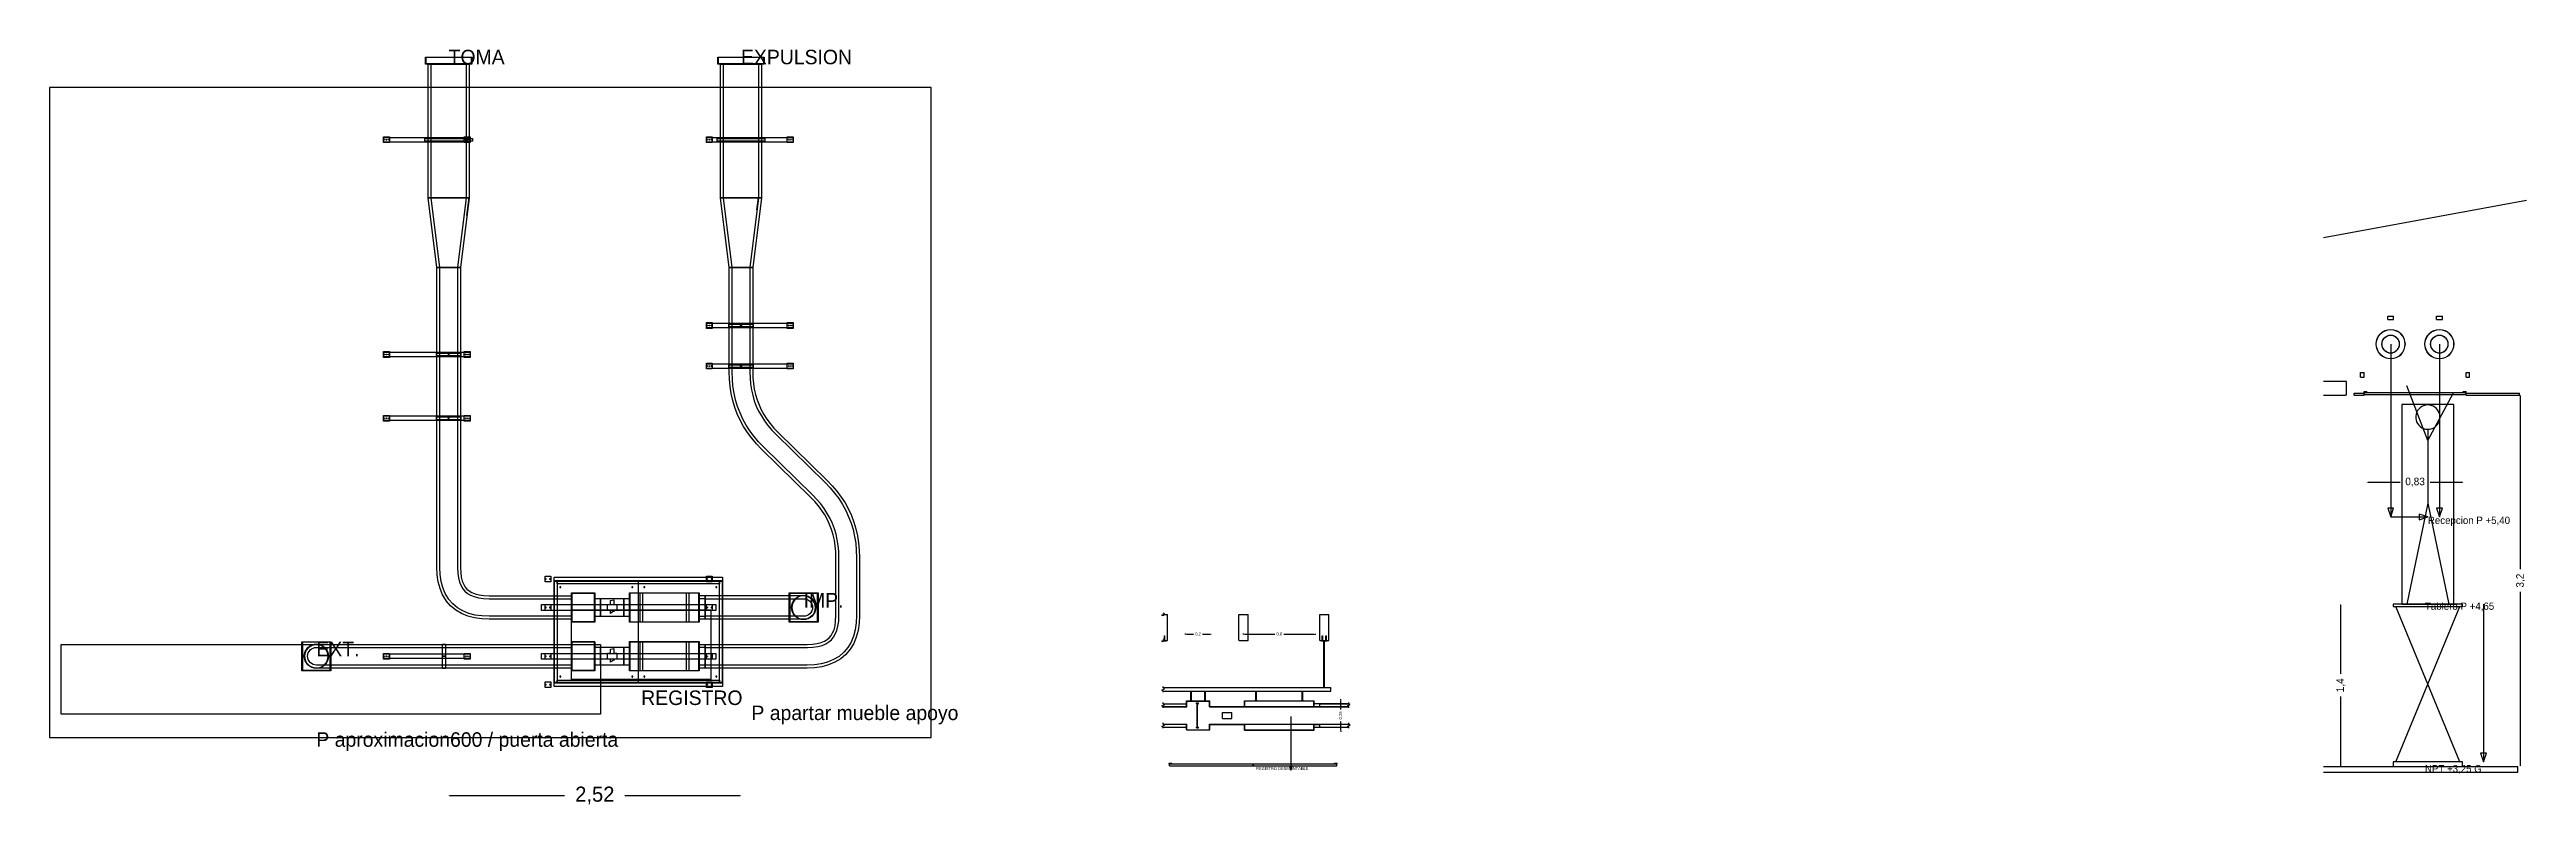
# Model space of a CAD drawing. Header units: metres. Extents: x 0.4 to 35.2, y -0.3 to 6.2.
# Drawn here: x 0.4 to 21.75, y -0.29 to 6.23 of the extents above; entities that cross this region are included whole.
import ezdxf

# ---------------------------------------------------------------- set-up
doc = ezdxf.new("R2010")
doc.units = ezdxf.units.M
for name, color, linetype in [('COTAS', 4, 'Continuous'), ('G_MEDIDO', 8, 'Continuous'), ('P_PROPUESTO', 5, 'Continuous'), ('TEXTOS', 7, 'Continuous')]:
    doc.layers.add(name, color=color, linetype=linetype)
doc.dimstyles.get("Standard").update_dxf_attribs({"dimtxt": 2.5, "dimasz": 2.5, "dimexe": 1.25, "dimexo": 0.625, "dimtad": 1, "dimcen": 2.5, "dimazin": 3, "dimtfac": 1, "dimtmove": 0, "dimatfit": 3})

msp = doc.modelspace()

# ---------------------------------------------------------------- texts
at = {"layer": 'TEXTOS'}
for s, height, p in [('TOMA', 0.125, (3.84, 6.1)), ('EXPULSION', 0.125, (6.36, 6.1)), ('Recepcion P +5,40', 0.0625, (20.9, 2.14)), ('IMP.', 0.125, (6.9, 1.42)), ('Tablero P +4,65', 0.0625, (20.875, 1.4)), ('EXT.', 0.125, (2.7, 1)), ('REGISTRO', 0.125, (5.5, 0.58)), ('P apartar mueble apoyo', 0.125, (6.45, 0.45)), ('P aproximacion600 / puerta abierta', 0.125, (2.7, 0.22)), ('REGISTRO DESMONTABLE', 0.025, (10.8, 0.02)), ('NPT +3,25 G', 0.0625, (20.875, 0))]:
    msp.add_text(s, height=height, dxfattribs=at).set_placement(p)

# ---------------------------------------------------------------- blocks, each defined once
blk = doc.blocks.new('_CLOSEDFILLED')
at = {"color": 0, "linetype": 'BYBLOCK'}
blk.add_solid([(-1, 0.2), (0, 0), (-1, -0.2)], dxfattribs=at)
blk = doc.blocks.new('*D1')
for p, q in [((3.84, -0.2), (3.84, -0.2)), ((3.847, -0.2), (4.84, -0.2)), ((5.36, -0.2), (6.353, -0.2)), ((6.36, -0.2), (6.36, -0.2))]:
    blk.add_line(p, q)
at = {"layer": 'Defpoints'}
for p in [(3.84, -0.2), (3.84, -0.2), (6.36, -0.2)]:
    blk.add_point(p, dxfattribs=at)
at = {"layer": 'COTAS', "xscale": 0.007, "yscale": 0.007, "rotation": 180}
blk.add_blockref('_CLOSEDFILLED', (3.84, -0.2), dxfattribs=at)
at = {"layer": 'COTAS', "xscale": 0.007, "yscale": 0.007}
blk.add_blockref('_CLOSEDFILLED', (6.36, -0.2), dxfattribs=at)
at = {"layer": 'COTAS', "insert": (5.1, -0.2), "char_height": 0.13, "attachment_point": 5}
blk.add_mtext('2,52', dxfattribs=at)
blk = doc.blocks.new('*D2')
for p, q in [((10.193, 1.19), (10.186, 1.19)), ((10.2, 1.19), (10.2, 1.19)), ((10.2, 1.19), (10.261, 1.19)), ((10.339, 1.19), (10.4, 1.19)), ((10.4, 1.19), (10.4, 1.19)), ((10.407, 1.19), (10.414, 1.19))]:
    blk.add_line(p, q)
at = {"layer": 'Defpoints'}
for p in [(10.2, 1.19), (10.2, 1.19), (10.4, 1.19)]:
    blk.add_point(p, dxfattribs=at)
at = {"layer": 'COTAS', "xscale": 0.007, "yscale": 0.007}
blk.add_blockref('_CLOSEDFILLED', (10.2, 1.19), dxfattribs=at)
at = {"layer": 'COTAS', "xscale": 0.007, "yscale": 0.007, "rotation": 180}
blk.add_blockref('_CLOSEDFILLED', (10.4, 1.19), dxfattribs=at)
at = {"layer": 'COTAS', "insert": (10.3, 1.19), "char_height": 0.026, "attachment_point": 5}
blk.add_mtext('0,2', dxfattribs=at)
blk = doc.blocks.new('*D3')
for p, q in [((10.693, 1.19), (10.686, 1.19)), ((10.7, 1.19), (10.7, 1.19)), ((10.7, 1.19), (10.961, 1.19)), ((11.039, 1.19), (11.3, 1.19)), ((11.3, 1.19), (11.3, 1.19)), ((11.307, 1.19), (11.314, 1.19))]:
    blk.add_line(p, q)
at = {"layer": 'Defpoints'}
for p in [(10.7, 1.19), (10.7, 1.19), (11.3, 1.19)]:
    blk.add_point(p, dxfattribs=at)
at = {"layer": 'COTAS', "xscale": 0.007, "yscale": 0.007}
blk.add_blockref('_CLOSEDFILLED', (10.7, 1.19), dxfattribs=at)
at = {"layer": 'COTAS', "xscale": 0.007, "yscale": 0.007, "rotation": 180}
blk.add_blockref('_CLOSEDFILLED', (11.3, 1.19), dxfattribs=at)
at = {"layer": 'COTAS', "insert": (11, 1.19), "char_height": 0.026, "attachment_point": 5}
blk.add_mtext('0,6', dxfattribs=at)
blk = doc.blocks.new('*D4')
for p, q in [((11.53, 0.6228), (11.53, 0.6298)), ((11.53, 0.6158), (11.53, 0.6158)), ((11.53, 0.542), (11.53, 0.6158)), ((11.53, 0.3642), (11.53, 0.438)), ((11.53, 0.3642), (11.53, 0.3642)), ((11.53, 0.3572), (11.53, 0.3502))]:
    blk.add_line(p, q)
at = {"layer": 'Defpoints'}
for p in [(11.53, 0.6158), (11.53, 0.3642), (11.53, 0.3642)]:
    blk.add_point(p, dxfattribs=at)
at = {"layer": 'COTAS', "xscale": 0.007, "yscale": 0.007}
for p, rotation in [((11.53, 0.6158), 270), ((11.53, 0.3642), 90)]:
    blk.add_blockref('_CLOSEDFILLED', p, dxfattribs=dict(at, rotation=rotation))
at = {"layer": 'COTAS', "insert": (11.53, 0.49), "char_height": 0.026, "attachment_point": 5, "rotation": 90}
blk.add_mtext('0,25', dxfattribs=at)
blk = doc.blocks.new('*D5')
for p, q in [((20.15, 1.45), (20.15, 1.45)), ((20.15, 0.8475), (20.15, 1.443)), ((20.15, 0.057), (20.15, 0.6525)), ((20.15, 0.05), (20.15, 0.05))]:
    blk.add_line(p, q)
at = {"layer": 'Defpoints'}
for p in [(20.15, 1.45), (20.15, 0.05), (20.15, 0.05)]:
    blk.add_point(p, dxfattribs=at)
at = {"layer": 'COTAS', "xscale": 0.007, "yscale": 0.007}
for p, rotation in [((20.15, 1.45), 90), ((20.15, 0.05), 270)]:
    blk.add_blockref('_CLOSEDFILLED', p, dxfattribs=dict(at, rotation=rotation))
at = {"layer": 'COTAS', "insert": (20.15, 0.75), "char_height": 0.065, "attachment_point": 5, "rotation": 90}
blk.add_mtext('1,4', dxfattribs=at)
blk = doc.blocks.new('*D6')
for p, q in [((21.7, 3.253), (21.7, 3.253)), ((21.7, 1.749), (21.7, 3.246)), ((21.7, 0.057), (21.7, 1.554)), ((21.7, 0.05), (21.7, 0.05))]:
    blk.add_line(p, q)
at = {"layer": 'Defpoints'}
for p in [(21.7, 3.253), (21.7, 0.05), (21.7, 0.05)]:
    blk.add_point(p, dxfattribs=at)
at = {"layer": 'COTAS', "xscale": 0.007, "yscale": 0.007}
for p, rotation in [((21.7, 3.253), 90), ((21.7, 0.05), 270)]:
    blk.add_blockref('_CLOSEDFILLED', p, dxfattribs=dict(at, rotation=rotation))
at = {"layer": 'COTAS', "insert": (21.7, 1.6515), "char_height": 0.065, "attachment_point": 5, "rotation": 90}
blk.add_mtext('3,2', dxfattribs=at)
blk = doc.blocks.new('*D7')
for p, q in [((20.375, 2.5), (20.375, 2.5)), ((20.382, 2.5), (20.66, 2.5)), ((20.92, 2.5), (21.198, 2.5)), ((21.205, 2.5), (21.205, 2.5))]:
    blk.add_line(p, q)
at = {"layer": 'Defpoints'}
for p in [(20.375, 2.5), (20.375, 2.5), (21.205, 2.5)]:
    blk.add_point(p, dxfattribs=at)
at = {"layer": 'COTAS', "xscale": 0.007, "yscale": 0.007, "rotation": 180}
blk.add_blockref('_CLOSEDFILLED', (20.375, 2.5), dxfattribs=at)
at = {"layer": 'COTAS', "xscale": 0.007, "yscale": 0.007}
blk.add_blockref('_CLOSEDFILLED', (21.205, 2.5), dxfattribs=at)
at = {"layer": 'COTAS', "insert": (20.79, 2.5), "char_height": 0.065, "attachment_point": 5}
blk.add_mtext('0,83', dxfattribs=at)

# ---------------------------------------------------------------- dimensions: what is measured, and where the dimension line sits
at = {"layer": 'COTAS'}
for base, p1, p2, override, picture, middle in [((21.7, 0.05), (21.7, 0.05), (21.7, 3.253), {"dimtxt": 0.065, "dimasz": 0.007}, '*D6', (21.7, 1.652)), ((20.15, 0.05), (20.15, 0.05), (20.15, 1.45), {"dimtxt": 0.065, "dimasz": 0.007}, '*D5', (20.15, 0.75)), ((11.53, 0.364), (11.53, 0.364), (11.53, 0.616), {"dimtxt": 0.026, "dimasz": 0.007}, '*D4', (11.53, 0.49))]:
    dim = msp.add_linear_dim(base=base, p1=p1, p2=p2, angle=90, dimstyle='Standard', override=override, dxfattribs=at)
    dim.commit()
    dim.dimension.update_dxf_attribs({"geometry": picture, "text_midpoint": middle})
for base, p1, p2, override, picture, middle in [((20.375, 2.5), (20.375, 2.5), (21.205, 2.5), {"dimtxt": 0.065, "dimasz": 0.007}, '*D7', (20.79, 2.5)), ((10.2, 1.19), (10.2, 1.19), (10.4, 1.19), {"dimtxt": 0.026, "dimasz": 0.007}, '*D2', (10.3, 1.19)), ((10.7, 1.19), (10.7, 1.19), (11.3, 1.19), {"dimtxt": 0.026, "dimasz": 0.007}, '*D3', (11, 1.19)), ((3.84, -0.2), (3.84, -0.2), (6.36, -0.2), {"dimtxt": 0.13, "dimasz": 0.007}, '*D1', (5.1, -0.2))]:
    dim = msp.add_linear_dim(base=base, p1=p1, p2=p2, dimstyle='Standard', override=override, dxfattribs=at)
    dim.commit()
    dim.dimension.update_dxf_attribs({"geometry": picture, "text_midpoint": middle})

# ---------------------------------------------------------------- linework, layer by layer
at = {"layer": 'G_MEDIDO'}
for p, q in [((20, 4.607), (21.75, 4.928)), ((20, 4.608), (21.75, 4.928)), ((20, 3.37), (20.191, 3.37)), ((20, 3.25), (20.191, 3.25)), ((20.191, 3.37), (20.193, 3.369)), ((20.191, 3.25), (20.193, 3.251)), ((20.193, 3.369), (20.196, 3.368)), ((20.193, 3.251), (20.196, 3.252)), ((20.196, 3.368), (20.197, 3.368)), ((20.196, 3.252), (20.197, 3.252)), ((20.197, 3.368), (20.197, 3.367)), ((20.198, 3.367), (20.197, 3.367)), ((20.197, 3.252), (20.197, 3.253)), ((20.197, 3.253), (20.198, 3.253)), ((20.198, 3.366), (20.198, 3.367)), ((20.199, 3.363), (20.198, 3.366)), ((20.198, 3.254), (20.199, 3.256)), ((20.198, 3.253), (20.198, 3.254)), ((20.2, 3.361), (20.199, 3.363)), ((20.199, 3.256), (20.2, 3.259)), ((20.2, 3.298), (20.2, 3.361)), ((20.2, 3.259), (20.2, 3.298)), ((20.264, 3.268), (20.35, 3.268)), ((20.264, 3.25), (20.264, 3.268)), ((20.264, 3.25), (20.35, 3.25)), ((20.35, 3.25), (20.35, 3.268)), ((21.23, 3.268), (21.69, 3.268)), ((21.23, 3.25), (21.23, 3.268)), ((21.23, 3.25), (21.69, 3.25)), ((21.69, 3.25), (21.69, 3.268)), ((9.988, 1.354), (10.012, 1.366)), ((10, 1.348), (9.988, 1.354)), ((10.012, 1.366), (10, 1.372)), ((10, 1.372), (10, 1.37)), ((10, 1.36), (10.034, 1.36)), ((10, 1.35), (10, 1.348)), ((10.034, 1.36), (10.035, 1.359)), ((10.036, 1.358), (10.035, 1.359)), ((10.036, 1.138), (10.036, 1.358)), ((10.652, 1.358), (10.653, 1.359)), ((10.652, 1.138), (10.652, 1.358)), ((10.653, 1.359), (10.654, 1.36)), ((10.654, 1.36), (10.73, 1.36)), ((10.73, 1.36), (10.731, 1.359)), ((10.732, 1.358), (10.731, 1.359)), ((10.732, 1.138), (10.732, 1.358)), ((11.348, 1.358), (11.349, 1.359)), ((11.348, 1.138), (11.348, 1.358)), ((11.349, 1.359), (11.35, 1.36)), ((11.35, 1.36), (11.426, 1.36)), ((11.426, 1.36), (11.427, 1.359)), ((11.428, 1.358), (11.427, 1.359)), ((11.428, 1.138), (11.428, 1.358)), ((9.988, 1.129), (10.012, 1.141)), ((10, 1.123), (9.988, 1.129)), ((10.012, 1.141), (10, 1.147)), ((10, 1.147), (10, 1.146)), ((10, 1.136), (10.034, 1.136)), ((10, 1.123), (10, 1.123)), ((10.034, 1.136), (10.035, 1.137)), ((10.035, 1.137), (10.036, 1.138)), ((10.653, 1.137), (10.652, 1.138)), ((10.653, 1.137), (10.654, 1.136)), ((10.654, 1.136), (10.73, 1.136)), ((10.73, 1.136), (10.731, 1.137)), ((10.731, 1.137), (10.732, 1.138)), ((11.349, 1.137), (11.348, 1.138)), ((11.349, 1.137), (11.35, 1.136)), ((11.35, 1.136), (11.426, 1.136)), ((11.426, 1.136), (11.427, 1.137)), ((11.427, 1.137), (11.428, 1.138)), ((9.988, 0.709), (10.012, 0.721)), ((10, 0.703), (9.988, 0.709)), ((10, 0.727), (10, 0.74)), ((10.012, 0.721), (10, 0.727)), ((10, 0.69), (10, 0.703)), ((9.988, 0.572), (10.012, 0.584)), ((10, 0.566), (9.988, 0.572)), ((10, 0.59), (10, 0.601)), ((10.012, 0.584), (10, 0.59)), ((10, 0.555), (10, 0.566)), ((11.588, 0.572), (11.612, 0.584)), ((11.6, 0.566), (11.588, 0.572)), ((11.6, 0.59), (11.6, 0.602)), ((11.612, 0.584), (11.6, 0.59)), ((11.6, 0.555), (11.6, 0.566)), ((9.988, 0.396), (10.012, 0.408)), ((10, 0.39), (9.988, 0.396)), ((10, 0.414), (10, 0.425)), ((10.012, 0.408), (10, 0.414)), ((10, 0.379), (10, 0.39)), ((11.588, 0.396), (11.612, 0.408)), ((11.6, 0.39), (11.588, 0.396)), ((11.6, 0.414), (11.6, 0.425)), ((11.612, 0.408), (11.6, 0.414)), ((11.6, 0.379), (11.6, 0.39)), ((20, 0.05), (21.675, 0.05)), ((20, 0), (21.675, 0)), ((21.675, 0), (21.675, 0.05))]:
    msp.add_line(p, q, dxfattribs=at)
msp.add_lwpolyline([(0.4, 0.3), (8, 0.3), (8, 5.9), (0.4, 5.9)], close=True, dxfattribs=at)
at = {"layer": 'P_PROPUESTO'}
for p, q in [((3.64, 6.103), (3.64, 6.16)), ((3.64, 6.16), (4.04, 6.16)), ((3.64, 6.103), (3.64, 6.16)), ((3.64, 6.16), (3.643, 6.16)), ((3.64, 6.103), (3.64, 6.16)), ((3.64, 6.16), (4.04, 6.16)), ((4.04, 6.103), (3.64, 6.103)), ((3.643, 6.103), (3.64, 6.103)), ((4.04, 6.103), (3.64, 6.103)), ((3.64, 6.1), (3.64, 6.103)), ((3.64, 6.103), (3.65, 6.103)), ((3.65, 6.1), (3.64, 6.1)), ((3.643, 6.16), (3.643, 6.103)), ((3.65, 6.103), (3.65, 6.1)), ((3.65, 6.1), (3.65, 6.103)), ((3.65, 6.103), (4.03, 6.103)), ((3.65, 6.1), (3.65, 6.103)), ((3.65, 6.103), (4.03, 6.103)), ((4.03, 6.1), (3.65, 6.1)), ((4.03, 6.1), (3.65, 6.1)), ((3.663, 4.95), (3.663, 6.1)), ((3.663, 6.1), (3.664, 6.1)), ((3.664, 6.1), (3.722, 6.1)), ((3.689, 4.95), (3.689, 6.1)), ((3.689, 6.1), (3.69, 6.1)), ((3.69, 6.1), (3.739, 6.1)), ((3.722, 6.1), (3.722, 6.1)), ((3.722, 6.1), (3.767, 6.1)), ((3.739, 6.1), (3.74, 6.1)), ((3.74, 6.1), (3.777, 6.1)), ((3.767, 6.1), (3.767, 6.1)), ((3.767, 6.1), (3.805, 6.1)), ((3.777, 6.1), (3.778, 6.1)), ((3.778, 6.1), (3.81, 6.1)), ((3.805, 6.1), (3.805, 6.1)), ((3.805, 6.1), (3.84, 6.1)), ((3.81, 6.1), (3.81, 6.1)), ((3.81, 6.1), (3.84, 6.1)), ((3.84, 6.1), (3.87, 6.1)), ((3.84, 6.1), (3.875, 6.1)), ((3.87, 6.1), (3.87, 6.1)), ((3.87, 6.1), (3.902, 6.1)), ((3.875, 6.1), (3.875, 6.1)), ((3.875, 6.1), (3.913, 6.1)), ((3.902, 6.1), (3.903, 6.1)), ((3.903, 6.1), (3.94, 6.1)), ((3.913, 6.1), (3.913, 6.1)), ((3.913, 6.1), (3.958, 6.1)), ((3.94, 6.1), (3.941, 6.1)), ((3.941, 6.1), (3.99, 6.1)), ((3.958, 6.1), (3.958, 6.1)), ((3.958, 6.1), (4.016, 6.1)), ((3.99, 6.1), (3.991, 6.1)), ((3.991, 6.1), (3.991, 4.95)), ((4.016, 6.1), (4.016, 6.1)), ((4.016, 6.1), (4.016, 4.95)), ((4.03, 6.1), (4.03, 6.103)), ((4.03, 6.103), (4.04, 6.103)), ((4.03, 6.103), (4.03, 6.1)), ((4.03, 6.103), (4.03, 6.1)), ((4.04, 6.1), (4.03, 6.1)), ((4.037, 6.103), (4.037, 6.16)), ((4.037, 6.16), (4.04, 6.16)), ((4.04, 6.103), (4.037, 6.103)), ((4.04, 6.16), (4.04, 6.103)), ((4.04, 6.16), (4.04, 6.103)), ((4.04, 6.16), (4.04, 6.103)), ((4.04, 6.103), (4.04, 6.1)), ((6.16, 6.103), (6.16, 6.16)), ((6.16, 6.16), (6.56, 6.16)), ((6.16, 6.103), (6.16, 6.16)), ((6.16, 6.16), (6.163, 6.16)), ((6.16, 6.103), (6.16, 6.16)), ((6.16, 6.16), (6.56, 6.16)), ((6.56, 6.103), (6.16, 6.103)), ((6.163, 6.103), (6.16, 6.103)), ((6.56, 6.103), (6.16, 6.103)), ((6.16, 6.1), (6.16, 6.103)), ((6.16, 6.103), (6.17, 6.103)), ((6.17, 6.1), (6.16, 6.1)), ((6.163, 6.16), (6.163, 6.103)), ((6.17, 6.103), (6.17, 6.1)), ((6.17, 6.1), (6.17, 6.103)), ((6.17, 6.103), (6.55, 6.103)), ((6.17, 6.1), (6.17, 6.103)), ((6.17, 6.103), (6.55, 6.103)), ((6.55, 6.1), (6.17, 6.1)), ((6.55, 6.1), (6.17, 6.1)), ((6.184, 4.95), (6.184, 6.1)), ((6.184, 6.1), (6.184, 6.1)), ((6.184, 6.1), (6.242, 6.1)), ((6.209, 4.95), (6.209, 6.1)), ((6.209, 6.1), (6.21, 6.1)), ((6.21, 6.1), (6.259, 6.1)), ((6.242, 6.1), (6.242, 6.1)), ((6.242, 6.1), (6.287, 6.1)), ((6.259, 6.1), (6.26, 6.1)), ((6.26, 6.1), (6.297, 6.1)), ((6.287, 6.1), (6.287, 6.1)), ((6.287, 6.1), (6.325, 6.1)), ((6.297, 6.1), (6.298, 6.1)), ((6.298, 6.1), (6.33, 6.1)), ((6.325, 6.1), (6.325, 6.1)), ((6.325, 6.1), (6.36, 6.1)), ((6.33, 6.1), (6.33, 6.1)), ((6.33, 6.1), (6.36, 6.1)), ((6.36, 6.1), (6.39, 6.1)), ((6.36, 6.1), (6.395, 6.1)), ((6.39, 6.1), (6.39, 6.1)), ((6.39, 6.1), (6.422, 6.1)), ((6.395, 6.1), (6.395, 6.1)), ((6.395, 6.1), (6.433, 6.1)), ((6.422, 6.1), (6.423, 6.1)), ((6.423, 6.1), (6.46, 6.1)), ((6.433, 6.1), (6.433, 6.1)), ((6.433, 6.1), (6.478, 6.1)), ((6.46, 6.1), (6.461, 6.1)), ((6.461, 6.1), (6.51, 6.1)), ((6.478, 6.1), (6.478, 6.1)), ((6.478, 6.1), (6.536, 6.1)), ((6.51, 6.1), (6.511, 6.1)), ((6.511, 6.1), (6.511, 4.95)), ((6.536, 6.1), (6.537, 6.1)), ((6.537, 6.1), (6.537, 4.95)), ((6.55, 6.1), (6.55, 6.103)), ((6.55, 6.103), (6.56, 6.103)), ((6.55, 6.103), (6.55, 6.1)), ((6.55, 6.103), (6.55, 6.1)), ((6.56, 6.1), (6.55, 6.1)), ((6.557, 6.103), (6.557, 6.16)), ((6.557, 6.16), (6.56, 6.16)), ((6.56, 6.103), (6.557, 6.103)), ((6.56, 6.16), (6.56, 6.103)), ((6.56, 6.16), (6.56, 6.103)), ((6.56, 6.16), (6.56, 6.103)), ((6.56, 6.103), (6.56, 6.1)), ((3.279, 5.425), (3.279, 5.475)), ((3.279, 5.475), (3.329, 5.475)), ((3.279, 5.43), (3.279, 5.47)), ((3.279, 5.47), (4.025, 5.47)), ((4.025, 5.43), (3.279, 5.43)), ((3.329, 5.425), (3.279, 5.425)), ((3.287, 5.452), (3.286, 5.452)), ((3.286, 5.452), (3.286, 5.451)), ((3.286, 5.451), (3.286, 5.451)), ((3.286, 5.451), (3.286, 5.45)), ((3.286, 5.45), (3.286, 5.45)), ((3.286, 5.45), (3.286, 5.45)), ((3.286, 5.45), (3.286, 5.449)), ((3.286, 5.449), (3.286, 5.449)), ((3.286, 5.449), (3.286, 5.448)), ((3.286, 5.448), (3.287, 5.448)), ((3.288, 5.452), (3.287, 5.452)), ((3.287, 5.452), (3.287, 5.452)), ((3.287, 5.448), (3.287, 5.448)), ((3.287, 5.448), (3.288, 5.448)), ((3.289, 5.452), (3.288, 5.452)), ((3.288, 5.452), (3.288, 5.452)), ((3.288, 5.452), (3.288, 5.452)), ((3.288, 5.448), (3.288, 5.448)), ((3.288, 5.448), (3.289, 5.448)), ((3.288, 5.448), (3.288, 5.448)), ((3.29, 5.452), (3.289, 5.452)), ((3.289, 5.452), (3.289, 5.452)), ((3.289, 5.448), (3.289, 5.448)), ((3.289, 5.448), (3.29, 5.448)), ((3.29, 5.451), (3.29, 5.452)), ((3.29, 5.45), (3.29, 5.451)), ((3.29, 5.451), (3.29, 5.451)), ((3.29, 5.449), (3.29, 5.45)), ((3.29, 5.45), (3.29, 5.45)), ((3.29, 5.45), (3.29, 5.45)), ((3.29, 5.448), (3.29, 5.449)), ((3.29, 5.449), (3.29, 5.449)), ((3.301, 5.451), (3.302, 5.452)), ((3.301, 5.451), (3.301, 5.451)), ((3.301, 5.45), (3.301, 5.451)), ((3.301, 5.449), (3.301, 5.45)), ((3.302, 5.448), (3.301, 5.449)), ((3.301, 5.449), (3.301, 5.449)), ((3.302, 5.452), (3.303, 5.453)), ((3.302, 5.452), (3.302, 5.452)), ((3.302, 5.452), (3.302, 5.452)), ((3.303, 5.447), (3.302, 5.448)), ((3.302, 5.448), (3.302, 5.448)), ((3.302, 5.448), (3.302, 5.448)), ((3.303, 5.453), (3.303, 5.453)), ((3.303, 5.453), (3.304, 5.453)), ((3.304, 5.447), (3.303, 5.447)), ((3.303, 5.447), (3.303, 5.447)), ((3.304, 5.453), (3.305, 5.453)), ((3.305, 5.447), (3.304, 5.447)), ((3.305, 5.453), (3.305, 5.453)), ((3.305, 5.453), (3.306, 5.452)), ((3.306, 5.448), (3.305, 5.447)), ((3.305, 5.447), (3.305, 5.447)), ((3.306, 5.452), (3.306, 5.452)), ((3.306, 5.452), (3.306, 5.452)), ((3.306, 5.452), (3.307, 5.451)), ((3.307, 5.449), (3.306, 5.448)), ((3.306, 5.448), (3.306, 5.448)), ((3.306, 5.448), (3.306, 5.448)), ((3.307, 5.451), (3.307, 5.451)), ((3.307, 5.451), (3.307, 5.45)), ((3.307, 5.45), (3.307, 5.449)), ((3.307, 5.449), (3.307, 5.449)), ((3.319, 5.452), (3.318, 5.452)), ((3.318, 5.452), (3.318, 5.451)), ((3.318, 5.451), (3.318, 5.451)), ((3.318, 5.451), (3.318, 5.45)), ((3.318, 5.45), (3.318, 5.45)), ((3.318, 5.45), (3.318, 5.45)), ((3.318, 5.45), (3.318, 5.449)), ((3.318, 5.449), (3.318, 5.449)), ((3.318, 5.449), (3.318, 5.448)), ((3.318, 5.448), (3.319, 5.448)), ((3.32, 5.452), (3.319, 5.452)), ((3.319, 5.452), (3.319, 5.452)), ((3.319, 5.448), (3.319, 5.448)), ((3.319, 5.448), (3.32, 5.448)), ((3.32, 5.452), (3.32, 5.452)), ((3.321, 5.452), (3.32, 5.452)), ((3.32, 5.452), (3.32, 5.452)), ((3.32, 5.448), (3.32, 5.448)), ((3.32, 5.448), (3.32, 5.448)), ((3.32, 5.448), (3.321, 5.448)), ((3.322, 5.452), (3.321, 5.452)), ((3.321, 5.452), (3.321, 5.452)), ((3.321, 5.448), (3.321, 5.448)), ((3.321, 5.448), (3.322, 5.448)), ((3.322, 5.451), (3.322, 5.452)), ((3.322, 5.45), (3.322, 5.451)), ((3.322, 5.451), (3.322, 5.451)), ((3.322, 5.449), (3.322, 5.45)), ((3.322, 5.45), (3.322, 5.45)), ((3.322, 5.45), (3.322, 5.45)), ((3.322, 5.448), (3.322, 5.449)), ((3.322, 5.449), (3.322, 5.449)), ((3.329, 5.475), (3.329, 5.425)), ((3.635, 5.438), (3.635, 5.462)), ((3.635, 5.462), (4.045, 5.462)), ((4.045, 5.438), (3.635, 5.438)), ((3.663, 5.438), (3.663, 5.462)), ((3.663, 5.462), (4.016, 5.462)), ((4.016, 5.438), (3.663, 5.438)), ((3.975, 5.425), (3.975, 5.475)), ((3.975, 5.475), (4.025, 5.475)), ((4.025, 5.425), (3.975, 5.425)), ((3.983, 5.452), (3.982, 5.452)), ((3.982, 5.452), (3.982, 5.451)), ((3.982, 5.451), (3.982, 5.451)), ((3.982, 5.451), (3.982, 5.45)), ((3.982, 5.45), (3.982, 5.45)), ((3.982, 5.45), (3.982, 5.45)), ((3.982, 5.45), (3.982, 5.449)), ((3.982, 5.449), (3.982, 5.449)), ((3.982, 5.449), (3.982, 5.448)), ((3.982, 5.448), (3.983, 5.448)), ((3.984, 5.452), (3.983, 5.452)), ((3.983, 5.452), (3.983, 5.452)), ((3.983, 5.448), (3.983, 5.448)), ((3.983, 5.448), (3.984, 5.448)), ((3.985, 5.452), (3.984, 5.452)), ((3.984, 5.452), (3.984, 5.452)), ((3.984, 5.452), (3.984, 5.452)), ((3.984, 5.448), (3.984, 5.448)), ((3.984, 5.448), (3.985, 5.448)), ((3.984, 5.448), (3.984, 5.448)), ((3.986, 5.452), (3.985, 5.452)), ((3.985, 5.452), (3.985, 5.452)), ((3.985, 5.448), (3.985, 5.448)), ((3.985, 5.448), (3.986, 5.448)), ((3.986, 5.451), (3.986, 5.452)), ((3.986, 5.45), (3.986, 5.451)), ((3.986, 5.451), (3.986, 5.451)), ((3.986, 5.449), (3.986, 5.45)), ((3.986, 5.45), (3.986, 5.45)), ((3.986, 5.45), (3.986, 5.45)), ((3.986, 5.448), (3.986, 5.449)), ((3.986, 5.449), (3.986, 5.449)), ((3.997, 5.451), (3.998, 5.452)), ((3.997, 5.451), (3.997, 5.451)), ((3.997, 5.45), (3.997, 5.451)), ((3.997, 5.449), (3.997, 5.45)), ((3.998, 5.448), (3.997, 5.449)), ((3.997, 5.449), (3.997, 5.449)), ((3.998, 5.452), (3.999, 5.453)), ((3.998, 5.452), (3.998, 5.452)), ((3.998, 5.452), (3.998, 5.452)), ((3.999, 5.447), (3.998, 5.448)), ((3.998, 5.448), (3.998, 5.448)), ((3.998, 5.448), (3.998, 5.448)), ((3.999, 5.453), (3.999, 5.453)), ((3.999, 5.453), (4, 5.453)), ((4, 5.447), (3.999, 5.447)), ((3.999, 5.447), (3.999, 5.447)), ((4, 5.453), (4.001, 5.453)), ((4.001, 5.447), (4, 5.447)), ((4.001, 5.453), (4.001, 5.453)), ((4.001, 5.453), (4.002, 5.452)), ((4.002, 5.448), (4.001, 5.447)), ((4.001, 5.447), (4.001, 5.447)), ((4.002, 5.452), (4.002, 5.452)), ((4.002, 5.452), (4.002, 5.452)), ((4.002, 5.452), (4.003, 5.451)), ((4.003, 5.449), (4.002, 5.448)), ((4.002, 5.448), (4.002, 5.448)), ((4.002, 5.448), (4.002, 5.448)), ((4.003, 5.451), (4.003, 5.451)), ((4.003, 5.451), (4.003, 5.45)), ((4.003, 5.45), (4.003, 5.449)), ((4.003, 5.449), (4.003, 5.449)), ((4.015, 5.452), (4.014, 5.452)), ((4.014, 5.452), (4.014, 5.451)), ((4.014, 5.451), (4.014, 5.451)), ((4.014, 5.451), (4.014, 5.45)), ((4.014, 5.45), (4.014, 5.45)), ((4.014, 5.45), (4.014, 5.45)), ((4.014, 5.45), (4.014, 5.449)), ((4.014, 5.449), (4.014, 5.449)), ((4.014, 5.449), (4.014, 5.448)), ((4.014, 5.448), (4.015, 5.448)), ((4.016, 5.452), (4.015, 5.452)), ((4.015, 5.452), (4.015, 5.452)), ((4.015, 5.448), (4.015, 5.448)), ((4.015, 5.448), (4.016, 5.448)), ((4.016, 5.462), (4.016, 5.438)), ((4.016, 5.452), (4.016, 5.452)), ((4.017, 5.452), (4.016, 5.452)), ((4.016, 5.452), (4.016, 5.452)), ((4.016, 5.448), (4.016, 5.448)), ((4.016, 5.448), (4.016, 5.448)), ((4.016, 5.448), (4.017, 5.448)), ((4.018, 5.452), (4.017, 5.452)), ((4.017, 5.452), (4.017, 5.452)), ((4.017, 5.448), (4.017, 5.448)), ((4.017, 5.448), (4.018, 5.448)), ((4.018, 5.451), (4.018, 5.452)), ((4.018, 5.45), (4.018, 5.451)), ((4.018, 5.451), (4.018, 5.451)), ((4.018, 5.449), (4.018, 5.45)), ((4.018, 5.45), (4.018, 5.45)), ((4.018, 5.45), (4.018, 5.45)), ((4.018, 5.448), (4.018, 5.449)), ((4.018, 5.449), (4.018, 5.449)), ((4.025, 5.475), (4.025, 5.425)), ((4.025, 5.47), (4.025, 5.43)), ((4.045, 5.462), (4.045, 5.438)), ((6.063, 5.425), (6.063, 5.475)), ((6.063, 5.475), (6.113, 5.475)), ((6.063, 5.43), (6.063, 5.47)), ((6.063, 5.47), (6.809, 5.47)), ((6.809, 5.43), (6.063, 5.43)), ((6.113, 5.425), (6.063, 5.425)), ((6.071, 5.452), (6.07, 5.452)), ((6.07, 5.452), (6.07, 5.451)), ((6.07, 5.451), (6.07, 5.451)), ((6.07, 5.451), (6.07, 5.45)), ((6.07, 5.45), (6.07, 5.45)), ((6.07, 5.45), (6.07, 5.45)), ((6.07, 5.45), (6.07, 5.449)), ((6.07, 5.449), (6.07, 5.449)), ((6.07, 5.449), (6.07, 5.448)), ((6.07, 5.448), (6.071, 5.448)), ((6.072, 5.452), (6.071, 5.452)), ((6.071, 5.452), (6.071, 5.452)), ((6.071, 5.448), (6.071, 5.448)), ((6.071, 5.448), (6.072, 5.448)), ((6.073, 5.452), (6.072, 5.452)), ((6.072, 5.452), (6.072, 5.452)), ((6.072, 5.452), (6.072, 5.452)), ((6.072, 5.448), (6.072, 5.448)), ((6.072, 5.448), (6.073, 5.448)), ((6.072, 5.448), (6.072, 5.448)), ((6.074, 5.452), (6.073, 5.452)), ((6.073, 5.452), (6.073, 5.452)), ((6.073, 5.448), (6.073, 5.448)), ((6.073, 5.448), (6.074, 5.448)), ((6.074, 5.451), (6.074, 5.452)), ((6.074, 5.45), (6.074, 5.451)), ((6.074, 5.451), (6.074, 5.451)), ((6.074, 5.449), (6.074, 5.45)), ((6.074, 5.45), (6.074, 5.45)), ((6.074, 5.45), (6.074, 5.45)), ((6.074, 5.448), (6.074, 5.449)), ((6.074, 5.449), (6.074, 5.449)), ((6.085, 5.451), (6.086, 5.452)), ((6.085, 5.451), (6.085, 5.451)), ((6.085, 5.45), (6.085, 5.451)), ((6.085, 5.449), (6.085, 5.45)), ((6.086, 5.448), (6.085, 5.449)), ((6.085, 5.449), (6.085, 5.449)), ((6.086, 5.452), (6.087, 5.453)), ((6.086, 5.452), (6.086, 5.452)), ((6.086, 5.452), (6.086, 5.452)), ((6.087, 5.447), (6.086, 5.448)), ((6.086, 5.448), (6.086, 5.448)), ((6.086, 5.448), (6.086, 5.448)), ((6.087, 5.453), (6.087, 5.453)), ((6.087, 5.453), (6.088, 5.453)), ((6.088, 5.447), (6.087, 5.447)), ((6.087, 5.447), (6.087, 5.447)), ((6.088, 5.453), (6.089, 5.453)), ((6.089, 5.447), (6.088, 5.447)), ((6.089, 5.453), (6.089, 5.453)), ((6.089, 5.453), (6.09, 5.452)), ((6.09, 5.448), (6.089, 5.447)), ((6.089, 5.447), (6.089, 5.447)), ((6.09, 5.452), (6.09, 5.452)), ((6.09, 5.452), (6.09, 5.452)), ((6.09, 5.452), (6.091, 5.451)), ((6.091, 5.449), (6.09, 5.448)), ((6.09, 5.448), (6.09, 5.448)), ((6.09, 5.448), (6.09, 5.448)), ((6.091, 5.451), (6.091, 5.451)), ((6.091, 5.451), (6.091, 5.45)), ((6.091, 5.45), (6.091, 5.449)), ((6.091, 5.449), (6.091, 5.449)), ((6.103, 5.452), (6.102, 5.452)), ((6.102, 5.452), (6.102, 5.451)), ((6.102, 5.451), (6.102, 5.451)), ((6.102, 5.451), (6.102, 5.45)), ((6.102, 5.45), (6.102, 5.45)), ((6.102, 5.45), (6.102, 5.45)), ((6.102, 5.45), (6.102, 5.449)), ((6.102, 5.449), (6.102, 5.449)), ((6.102, 5.449), (6.102, 5.448)), ((6.102, 5.448), (6.103, 5.448)), ((6.104, 5.452), (6.103, 5.452)), ((6.103, 5.452), (6.103, 5.452)), ((6.103, 5.448), (6.103, 5.448)), ((6.103, 5.448), (6.104, 5.448)), ((6.104, 5.452), (6.104, 5.452)), ((6.105, 5.452), (6.104, 5.452)), ((6.104, 5.452), (6.104, 5.452)), ((6.104, 5.448), (6.104, 5.448)), ((6.104, 5.448), (6.104, 5.448)), ((6.104, 5.448), (6.105, 5.448)), ((6.106, 5.452), (6.105, 5.452)), ((6.105, 5.452), (6.105, 5.452)), ((6.105, 5.448), (6.105, 5.448)), ((6.105, 5.448), (6.106, 5.448)), ((6.106, 5.451), (6.106, 5.452)), ((6.106, 5.45), (6.106, 5.451)), ((6.106, 5.451), (6.106, 5.451)), ((6.106, 5.449), (6.106, 5.45)), ((6.106, 5.45), (6.106, 5.45)), ((6.106, 5.45), (6.106, 5.45)), ((6.106, 5.448), (6.106, 5.449)), ((6.106, 5.449), (6.106, 5.449)), ((6.113, 5.475), (6.113, 5.425)), ((6.155, 5.438), (6.155, 5.462)), ((6.155, 5.462), (6.565, 5.462)), ((6.565, 5.438), (6.155, 5.438)), ((6.184, 5.438), (6.184, 5.462)), ((6.184, 5.462), (6.537, 5.462)), ((6.537, 5.438), (6.184, 5.438)), ((6.537, 5.462), (6.537, 5.438)), ((6.565, 5.462), (6.565, 5.438)), ((6.759, 5.425), (6.759, 5.475)), ((6.759, 5.475), (6.809, 5.475)), ((6.809, 5.425), (6.759, 5.425)), ((6.767, 5.452), (6.766, 5.452)), ((6.766, 5.452), (6.766, 5.451)), ((6.766, 5.451), (6.766, 5.451)), ((6.766, 5.451), (6.766, 5.45)), ((6.766, 5.45), (6.766, 5.45)), ((6.766, 5.45), (6.766, 5.45)), ((6.766, 5.45), (6.766, 5.449)), ((6.766, 5.449), (6.766, 5.449)), ((6.766, 5.449), (6.766, 5.448)), ((6.766, 5.448), (6.767, 5.448)), ((6.768, 5.452), (6.767, 5.452)), ((6.767, 5.452), (6.767, 5.452)), ((6.767, 5.448), (6.767, 5.448)), ((6.767, 5.448), (6.768, 5.448)), ((6.769, 5.452), (6.768, 5.452)), ((6.768, 5.452), (6.768, 5.452)), ((6.768, 5.452), (6.768, 5.452)), ((6.768, 5.448), (6.768, 5.448)), ((6.768, 5.448), (6.769, 5.448)), ((6.768, 5.448), (6.768, 5.448)), ((6.77, 5.452), (6.769, 5.452)), ((6.769, 5.452), (6.769, 5.452)), ((6.769, 5.448), (6.769, 5.448)), ((6.769, 5.448), (6.77, 5.448)), ((6.77, 5.451), (6.77, 5.452)), ((6.77, 5.45), (6.77, 5.451)), ((6.77, 5.451), (6.77, 5.451)), ((6.77, 5.449), (6.77, 5.45)), ((6.77, 5.45), (6.77, 5.45)), ((6.77, 5.45), (6.77, 5.45)), ((6.77, 5.448), (6.77, 5.449)), ((6.77, 5.449), (6.77, 5.449)), ((6.781, 5.451), (6.782, 5.452)), ((6.781, 5.451), (6.781, 5.451)), ((6.781, 5.45), (6.781, 5.451)), ((6.781, 5.449), (6.781, 5.45)), ((6.782, 5.448), (6.781, 5.449)), ((6.781, 5.449), (6.781, 5.449)), ((6.782, 5.452), (6.783, 5.453)), ((6.782, 5.452), (6.782, 5.452)), ((6.782, 5.452), (6.782, 5.452)), ((6.783, 5.447), (6.782, 5.448)), ((6.782, 5.448), (6.782, 5.448)), ((6.782, 5.448), (6.782, 5.448)), ((6.783, 5.453), (6.783, 5.453)), ((6.783, 5.453), (6.784, 5.453)), ((6.784, 5.447), (6.783, 5.447)), ((6.783, 5.447), (6.783, 5.447)), ((6.784, 5.453), (6.785, 5.453)), ((6.785, 5.447), (6.784, 5.447)), ((6.785, 5.453), (6.785, 5.453)), ((6.785, 5.453), (6.786, 5.452)), ((6.786, 5.448), (6.785, 5.447)), ((6.785, 5.447), (6.785, 5.447)), ((6.786, 5.452), (6.786, 5.452)), ((6.786, 5.452), (6.786, 5.452)), ((6.786, 5.452), (6.787, 5.451)), ((6.787, 5.449), (6.786, 5.448)), ((6.786, 5.448), (6.786, 5.448)), ((6.786, 5.448), (6.786, 5.448)), ((6.787, 5.451), (6.787, 5.451)), ((6.787, 5.451), (6.787, 5.45)), ((6.787, 5.45), (6.787, 5.449)), ((6.787, 5.449), (6.787, 5.449)), ((6.799, 5.452), (6.798, 5.452)), ((6.798, 5.452), (6.798, 5.451)), ((6.798, 5.451), (6.798, 5.451)), ((6.798, 5.451), (6.798, 5.45)), ((6.798, 5.45), (6.798, 5.45)), ((6.798, 5.45), (6.798, 5.45)), ((6.798, 5.45), (6.798, 5.449)), ((6.798, 5.449), (6.798, 5.449)), ((6.798, 5.449), (6.798, 5.448)), ((6.798, 5.448), (6.799, 5.448)), ((6.8, 5.452), (6.799, 5.452)), ((6.799, 5.452), (6.799, 5.452)), ((6.799, 5.448), (6.799, 5.448)), ((6.799, 5.448), (6.8, 5.448)), ((6.8, 5.452), (6.8, 5.452)), ((6.801, 5.452), (6.8, 5.452)), ((6.8, 5.452), (6.8, 5.452)), ((6.8, 5.448), (6.8, 5.448)), ((6.8, 5.448), (6.8, 5.448)), ((6.8, 5.448), (6.801, 5.448)), ((6.802, 5.452), (6.801, 5.452)), ((6.801, 5.452), (6.801, 5.452)), ((6.801, 5.448), (6.801, 5.448)), ((6.801, 5.448), (6.802, 5.448)), ((6.802, 5.451), (6.802, 5.452)), ((6.802, 5.45), (6.802, 5.451)), ((6.802, 5.451), (6.802, 5.451)), ((6.802, 5.449), (6.802, 5.45)), ((6.802, 5.45), (6.802, 5.45)), ((6.802, 5.45), (6.802, 5.45)), ((6.802, 5.448), (6.802, 5.449)), ((6.802, 5.449), (6.802, 5.449)), ((6.809, 5.475), (6.809, 5.425)), ((6.809, 5.47), (6.809, 5.43)), ((3.664, 4.95), (3.663, 4.95)), ((3.738, 4.35), (3.663, 4.95)), ((3.663, 4.95), (3.664, 4.95)), ((3.722, 4.95), (3.664, 4.95)), ((3.664, 4.95), (3.722, 4.95)), ((3.69, 4.95), (3.689, 4.95)), ((3.764, 4.35), (3.689, 4.95)), ((3.689, 4.95), (3.69, 4.95)), ((3.739, 4.95), (3.69, 4.95)), ((3.69, 4.95), (3.739, 4.95)), ((3.767, 4.95), (3.722, 4.95)), ((3.722, 4.95), (3.722, 4.95)), ((3.722, 4.95), (3.722, 4.95)), ((3.722, 4.95), (3.767, 4.95)), ((3.74, 4.95), (3.739, 4.95)), ((3.739, 4.95), (3.74, 4.95)), ((3.777, 4.95), (3.74, 4.95)), ((3.74, 4.95), (3.777, 4.95)), ((3.805, 4.95), (3.767, 4.95)), ((3.767, 4.95), (3.767, 4.95)), ((3.767, 4.95), (3.767, 4.95)), ((3.767, 4.95), (3.805, 4.95)), ((3.778, 4.95), (3.777, 4.95)), ((3.777, 4.95), (3.778, 4.95)), ((3.81, 4.95), (3.778, 4.95)), ((3.778, 4.95), (3.81, 4.95)), ((3.84, 4.95), (3.805, 4.95)), ((3.805, 4.95), (3.805, 4.95)), ((3.805, 4.95), (3.805, 4.95)), ((3.805, 4.95), (3.84, 4.95)), ((3.84, 4.95), (3.81, 4.95)), ((3.81, 4.95), (3.81, 4.95)), ((3.81, 4.95), (3.81, 4.95)), ((3.81, 4.95), (3.84, 4.95)), ((3.87, 4.95), (3.84, 4.95)), ((3.875, 4.95), (3.84, 4.95)), ((3.84, 4.95), (3.87, 4.95)), ((3.84, 4.95), (3.875, 4.95)), ((3.902, 4.95), (3.87, 4.95)), ((3.87, 4.95), (3.87, 4.95)), ((3.87, 4.95), (3.87, 4.95)), ((3.87, 4.95), (3.902, 4.95)), ((3.913, 4.95), (3.875, 4.95)), ((3.875, 4.95), (3.875, 4.95)), ((3.875, 4.95), (3.875, 4.95)), ((3.875, 4.95), (3.913, 4.95)), ((3.903, 4.95), (3.902, 4.95)), ((3.902, 4.95), (3.903, 4.95)), ((3.94, 4.95), (3.903, 4.95)), ((3.903, 4.95), (3.94, 4.95)), ((3.958, 4.95), (3.913, 4.95)), ((3.913, 4.95), (3.913, 4.95)), ((3.913, 4.95), (3.913, 4.95)), ((3.913, 4.95), (3.958, 4.95)), ((3.991, 4.95), (3.916, 4.35)), ((3.941, 4.95), (3.94, 4.95)), ((3.94, 4.95), (3.941, 4.95)), ((3.99, 4.95), (3.941, 4.95)), ((3.941, 4.95), (3.99, 4.95)), ((4.016, 4.95), (3.941, 4.35)), ((4.016, 4.95), (3.958, 4.95)), ((3.958, 4.95), (3.958, 4.95)), ((3.958, 4.95), (3.958, 4.95)), ((3.958, 4.95), (4.016, 4.95)), ((3.991, 4.95), (3.99, 4.95)), ((3.99, 4.95), (3.991, 4.95)), ((3.997, 4.796), (4.016, 4.95)), ((4.016, 4.95), (3.997, 4.796)), ((4.015, 4.94), (4.016, 4.95)), ((4.016, 4.95), (4.015, 4.94)), ((4.015, 4.94), (4.015, 4.94)), ((4.015, 4.939), (4.015, 4.939)), ((4.015, 4.939), (4.015, 4.939)), ((4.015, 4.939), (4.015, 4.939)), ((4.016, 4.95), (4.016, 4.95)), ((4.016, 4.95), (4.016, 4.95)), ((6.242, 4.95), (6.184, 4.95)), ((6.184, 4.95), (6.184, 4.95)), ((6.258, 4.35), (6.184, 4.95)), ((6.184, 4.95), (6.184, 4.95)), ((6.184, 4.95), (6.242, 4.95)), ((6.21, 4.95), (6.209, 4.95)), ((6.284, 4.35), (6.209, 4.95)), ((6.209, 4.95), (6.21, 4.95)), ((6.259, 4.95), (6.21, 4.95)), ((6.21, 4.95), (6.259, 4.95)), ((6.287, 4.95), (6.242, 4.95)), ((6.242, 4.95), (6.242, 4.95)), ((6.242, 4.95), (6.242, 4.95)), ((6.242, 4.95), (6.287, 4.95)), ((6.26, 4.95), (6.259, 4.95)), ((6.259, 4.95), (6.26, 4.95)), ((6.297, 4.95), (6.26, 4.95)), ((6.26, 4.95), (6.297, 4.95)), ((6.325, 4.95), (6.287, 4.95)), ((6.287, 4.95), (6.287, 4.95)), ((6.287, 4.95), (6.287, 4.95)), ((6.287, 4.95), (6.325, 4.95)), ((6.298, 4.95), (6.297, 4.95)), ((6.297, 4.95), (6.298, 4.95)), ((6.33, 4.95), (6.298, 4.95)), ((6.298, 4.95), (6.33, 4.95)), ((6.36, 4.95), (6.325, 4.95)), ((6.325, 4.95), (6.325, 4.95)), ((6.325, 4.95), (6.325, 4.95)), ((6.325, 4.95), (6.36, 4.95)), ((6.36, 4.95), (6.33, 4.95)), ((6.33, 4.95), (6.33, 4.95)), ((6.33, 4.95), (6.33, 4.95)), ((6.33, 4.95), (6.36, 4.95)), ((6.39, 4.95), (6.36, 4.95)), ((6.395, 4.95), (6.36, 4.95)), ((6.36, 4.95), (6.39, 4.95)), ((6.36, 4.95), (6.395, 4.95)), ((6.422, 4.95), (6.39, 4.95)), ((6.39, 4.95), (6.39, 4.95)), ((6.39, 4.95), (6.39, 4.95)), ((6.39, 4.95), (6.422, 4.95)), ((6.433, 4.95), (6.395, 4.95)), ((6.395, 4.95), (6.395, 4.95)), ((6.395, 4.95), (6.395, 4.95)), ((6.395, 4.95), (6.433, 4.95)), ((6.423, 4.95), (6.422, 4.95)), ((6.422, 4.95), (6.423, 4.95)), ((6.46, 4.95), (6.423, 4.95)), ((6.423, 4.95), (6.46, 4.95)), ((6.478, 4.95), (6.433, 4.95)), ((6.433, 4.95), (6.433, 4.95)), ((6.433, 4.95), (6.433, 4.95)), ((6.433, 4.95), (6.478, 4.95)), ((6.511, 4.95), (6.436, 4.35)), ((6.461, 4.95), (6.46, 4.95)), ((6.46, 4.95), (6.461, 4.95)), ((6.51, 4.95), (6.461, 4.95)), ((6.461, 4.95), (6.51, 4.95)), ((6.537, 4.95), (6.461, 4.35)), ((6.536, 4.95), (6.478, 4.95)), ((6.478, 4.95), (6.478, 4.95)), ((6.478, 4.95), (6.478, 4.95)), ((6.478, 4.95), (6.536, 4.95)), ((6.497, 4.846), (6.511, 4.95)), ((6.511, 4.95), (6.497, 4.846)), ((6.507, 4.923), (6.511, 4.95)), ((6.511, 4.95), (6.507, 4.923)), ((6.507, 4.923), (6.507, 4.923)), ((6.511, 4.95), (6.51, 4.95)), ((6.51, 4.95), (6.511, 4.95)), ((6.537, 4.95), (6.536, 4.95)), ((6.536, 4.95), (6.537, 4.95)), ((3.997, 4.796), (3.997, 4.796)), ((6.497, 4.846), (6.497, 4.846)), ((3.74, 4.35), (3.739, 4.35)), ((3.739, 4.35), (3.738, 4.35)), ((3.738, 2.8), (3.738, 4.35)), ((3.738, 4.35), (3.739, 4.35)), ((3.739, 4.35), (3.74, 4.35)), ((3.741, 4.35), (3.74, 4.35)), ((3.74, 4.35), (3.741, 4.35)), ((3.746, 4.35), (3.741, 4.35)), ((3.741, 4.35), (3.746, 4.35)), ((3.747, 4.35), (3.746, 4.35)), ((3.746, 4.35), (3.747, 4.35)), ((3.756, 4.35), (3.747, 4.35)), ((3.747, 4.35), (3.756, 4.35)), ((3.768, 4.35), (3.756, 4.35)), ((3.756, 4.35), (3.756, 4.35)), ((3.756, 4.35), (3.756, 4.35)), ((3.756, 4.35), (3.768, 4.35)), ((3.765, 4.35), (3.764, 4.35)), ((3.764, 2.8), (3.764, 4.35)), ((3.764, 4.35), (3.765, 4.35)), ((3.766, 4.35), (3.765, 4.35)), ((3.765, 4.35), (3.765, 4.35)), ((3.765, 4.35), (3.765, 4.35)), ((3.765, 4.35), (3.766, 4.35)), ((3.77, 4.35), (3.766, 4.35)), ((3.766, 4.35), (3.77, 4.35)), ((3.769, 4.35), (3.768, 4.35)), ((3.768, 4.35), (3.769, 4.35)), ((3.784, 4.35), (3.769, 4.35)), ((3.769, 4.35), (3.784, 4.35)), ((3.771, 4.35), (3.77, 4.35)), ((3.77, 4.35), (3.771, 4.35)), ((3.777, 4.35), (3.771, 4.35)), ((3.771, 4.35), (3.777, 4.35)), ((3.778, 4.35), (3.777, 4.35)), ((3.777, 4.35), (3.778, 4.35)), ((3.786, 4.35), (3.778, 4.35)), ((3.778, 4.35), (3.786, 4.35)), ((3.801, 4.35), (3.784, 4.35)), ((3.784, 4.35), (3.784, 4.35)), ((3.784, 4.35), (3.784, 4.35)), ((3.784, 4.35), (3.801, 4.35)), ((3.787, 4.35), (3.786, 4.35)), ((3.786, 4.35), (3.787, 4.35)), ((3.798, 4.35), (3.787, 4.35)), ((3.787, 4.35), (3.798, 4.35)), ((3.811, 4.35), (3.798, 4.35)), ((3.798, 4.35), (3.798, 4.35)), ((3.798, 4.35), (3.798, 4.35)), ((3.798, 4.35), (3.811, 4.35)), ((3.82, 4.35), (3.801, 4.35)), ((3.801, 4.35), (3.801, 4.35)), ((3.801, 4.35), (3.801, 4.35)), ((3.801, 4.35), (3.82, 4.35)), ((3.825, 4.35), (3.811, 4.35)), ((3.811, 4.35), (3.811, 4.35)), ((3.811, 4.35), (3.811, 4.35)), ((3.811, 4.35), (3.825, 4.35)), ((3.84, 4.35), (3.82, 4.35)), ((3.82, 4.35), (3.82, 4.35)), ((3.82, 4.35), (3.82, 4.35)), ((3.82, 4.35), (3.84, 4.35)), ((3.84, 4.35), (3.825, 4.35)), ((3.825, 4.35), (3.825, 4.35)), ((3.825, 4.35), (3.825, 4.35)), ((3.825, 4.35), (3.84, 4.35)), ((3.855, 4.35), (3.84, 4.35)), ((3.86, 4.35), (3.84, 4.35)), ((3.84, 4.35), (3.855, 4.35)), ((3.84, 4.35), (3.86, 4.35)), ((3.869, 4.35), (3.855, 4.35)), ((3.855, 4.35), (3.855, 4.35)), ((3.855, 4.35), (3.855, 4.35)), ((3.855, 4.35), (3.869, 4.35)), ((3.879, 4.35), (3.86, 4.35)), ((3.86, 4.35), (3.86, 4.35)), ((3.86, 4.35), (3.86, 4.35)), ((3.86, 4.35), (3.879, 4.35)), ((3.882, 4.35), (3.869, 4.35)), ((3.869, 4.35), (3.869, 4.35)), ((3.869, 4.35), (3.869, 4.35)), ((3.869, 4.35), (3.882, 4.35)), ((3.896, 4.35), (3.879, 4.35)), ((3.879, 4.35), (3.879, 4.35)), ((3.879, 4.35), (3.879, 4.35)), ((3.879, 4.35), (3.896, 4.35)), ((3.893, 4.35), (3.882, 4.35)), ((3.882, 4.35), (3.882, 4.35)), ((3.882, 4.35), (3.882, 4.35)), ((3.882, 4.35), (3.893, 4.35)), ((3.894, 4.35), (3.893, 4.35)), ((3.893, 4.35), (3.894, 4.35)), ((3.902, 4.35), (3.894, 4.35)), ((3.894, 4.35), (3.902, 4.35)), ((3.911, 4.35), (3.896, 4.35)), ((3.896, 4.35), (3.896, 4.35)), ((3.896, 4.35), (3.896, 4.35)), ((3.896, 4.35), (3.911, 4.35)), ((3.903, 4.35), (3.902, 4.35)), ((3.902, 4.35), (3.903, 4.35)), ((3.909, 4.35), (3.903, 4.35)), ((3.903, 4.35), (3.909, 4.35)), ((3.91, 4.35), (3.909, 4.35)), ((3.909, 4.35), (3.91, 4.35)), ((3.914, 4.35), (3.91, 4.35)), ((3.91, 4.35), (3.914, 4.35)), ((3.912, 4.35), (3.911, 4.35)), ((3.911, 4.35), (3.912, 4.35)), ((3.924, 4.35), (3.912, 4.35)), ((3.912, 4.35), (3.924, 4.35)), ((3.915, 4.35), (3.914, 4.35)), ((3.914, 4.35), (3.915, 4.35)), ((3.916, 4.35), (3.915, 4.35)), ((3.915, 4.35), (3.915, 4.35)), ((3.915, 4.35), (3.915, 4.35)), ((3.915, 4.35), (3.916, 4.35)), ((3.916, 4.35), (3.916, 2.8)), ((3.933, 4.35), (3.924, 4.35)), ((3.924, 4.35), (3.924, 4.35)), ((3.924, 4.35), (3.924, 4.35)), ((3.924, 4.35), (3.933, 4.35)), ((3.934, 4.35), (3.933, 4.35)), ((3.933, 4.35), (3.934, 4.35)), ((3.939, 4.35), (3.934, 4.35)), ((3.934, 4.35), (3.939, 4.35)), ((3.94, 4.35), (3.939, 4.35)), ((3.939, 4.35), (3.94, 4.35)), ((3.941, 4.35), (3.94, 4.35)), ((3.94, 4.35), (3.941, 4.35)), ((3.941, 4.35), (3.941, 4.35)), ((3.941, 4.35), (3.941, 4.35)), ((3.941, 4.35), (3.941, 2.8)), ((6.259, 4.35), (6.258, 4.35)), ((6.26, 4.35), (6.259, 4.35)), ((6.258, 3.45), (6.258, 4.35)), ((6.258, 4.35), (6.259, 4.35)), ((6.259, 4.35), (6.26, 4.35)), ((6.261, 4.35), (6.26, 4.35)), ((6.26, 4.35), (6.261, 4.35)), ((6.266, 4.35), (6.261, 4.35)), ((6.261, 4.35), (6.261, 4.35)), ((6.261, 4.35), (6.261, 4.35)), ((6.261, 4.35), (6.266, 4.35)), ((6.267, 4.35), (6.266, 4.35)), ((6.266, 4.35), (6.266, 4.35)), ((6.266, 4.35), (6.267, 4.35)), ((6.276, 4.35), (6.267, 4.35)), ((6.267, 4.35), (6.267, 4.35)), ((6.267, 4.35), (6.275, 4.35)), ((6.275, 4.35), (6.276, 4.35)), ((6.288, 4.35), (6.276, 4.35)), ((6.276, 4.35), (6.276, 4.35)), ((6.276, 4.35), (6.276, 4.35)), ((6.276, 4.35), (6.277, 4.35)), ((6.277, 4.35), (6.288, 4.35)), ((6.285, 4.35), (6.284, 4.35)), ((6.284, 3.45), (6.284, 4.35)), ((6.284, 4.35), (6.285, 4.35)), ((6.286, 4.35), (6.285, 4.35)), ((6.285, 4.35), (6.285, 4.35)), ((6.285, 4.35), (6.285, 4.35)), ((6.285, 4.35), (6.286, 4.35)), ((6.29, 4.35), (6.286, 4.35)), ((6.286, 4.35), (6.286, 4.35)), ((6.286, 4.35), (6.287, 4.35)), ((6.287, 4.35), (6.29, 4.35)), ((6.289, 4.35), (6.288, 4.35)), ((6.288, 4.35), (6.288, 4.35)), ((6.288, 4.35), (6.289, 4.35)), ((6.304, 4.35), (6.289, 4.35)), ((6.289, 4.35), (6.289, 4.35)), ((6.289, 4.35), (6.303, 4.35)), ((6.291, 4.35), (6.29, 4.35)), ((6.29, 4.35), (6.29, 4.35)), ((6.29, 4.35), (6.29, 4.35)), ((6.29, 4.35), (6.291, 4.35)), ((6.297, 4.35), (6.291, 4.35)), ((6.291, 4.35), (6.296, 4.35)), ((6.296, 4.35), (6.297, 4.35)), ((6.298, 4.35), (6.297, 4.35)), ((6.297, 4.35), (6.297, 4.35)), ((6.297, 4.35), (6.298, 4.35)), ((6.306, 4.35), (6.298, 4.35)), ((6.298, 4.35), (6.306, 4.35)), ((6.303, 4.35), (6.303, 4.35)), ((6.303, 4.35), (6.304, 4.35)), ((6.321, 4.35), (6.304, 4.35)), ((6.304, 4.35), (6.304, 4.35)), ((6.304, 4.35), (6.305, 4.35)), ((6.305, 4.35), (6.32, 4.35)), ((6.307, 4.35), (6.306, 4.35)), ((6.306, 4.35), (6.306, 4.35)), ((6.306, 4.35), (6.307, 4.35)), ((6.318, 4.35), (6.307, 4.35)), ((6.307, 4.35), (6.307, 4.35)), ((6.307, 4.35), (6.317, 4.35)), ((6.317, 4.35), (6.318, 4.35)), ((6.331, 4.35), (6.318, 4.35)), ((6.318, 4.35), (6.318, 4.35)), ((6.318, 4.35), (6.318, 4.35)), ((6.318, 4.35), (6.319, 4.35)), ((6.319, 4.35), (6.33, 4.35)), ((6.32, 4.35), (6.32, 4.35)), ((6.32, 4.35), (6.322, 4.35)), ((6.34, 4.35), (6.321, 4.35)), ((6.321, 4.35), (6.321, 4.35)), ((6.322, 4.35), (6.322, 4.35)), ((6.322, 4.35), (6.339, 4.35)), ((6.33, 4.35), (6.331, 4.35)), ((6.345, 4.35), (6.331, 4.35)), ((6.331, 4.35), (6.331, 4.35)), ((6.331, 4.35), (6.332, 4.35)), ((6.332, 4.35), (6.332, 4.35)), ((6.332, 4.35), (6.344, 4.35)), ((6.339, 4.35), (6.339, 4.35)), ((6.339, 4.35), (6.341, 4.35)), ((6.36, 4.35), (6.34, 4.35)), ((6.34, 4.35), (6.34, 4.35)), ((6.341, 4.35), (6.341, 4.35)), ((6.341, 4.35), (6.359, 4.35)), ((6.344, 4.35), (6.345, 4.35)), ((6.36, 4.35), (6.345, 4.35)), ((6.345, 4.35), (6.345, 4.35)), ((6.345, 4.35), (6.346, 4.35)), ((6.346, 4.35), (6.346, 4.35)), ((6.346, 4.35), (6.359, 4.35)), ((6.359, 4.35), (6.359, 4.35)), ((6.359, 4.35), (6.361, 4.35)), ((6.359, 4.35), (6.359, 4.35)), ((6.359, 4.35), (6.361, 4.35)), ((6.375, 4.35), (6.36, 4.35)), ((6.38, 4.35), (6.36, 4.35)), ((6.361, 4.35), (6.361, 4.35)), ((6.361, 4.35), (6.374, 4.35)), ((6.361, 4.35), (6.361, 4.35)), ((6.361, 4.35), (6.379, 4.35)), ((6.374, 4.35), (6.374, 4.35)), ((6.374, 4.35), (6.375, 4.35)), ((6.389, 4.35), (6.375, 4.35)), ((6.375, 4.35), (6.375, 4.35)), ((6.375, 4.35), (6.376, 4.35)), ((6.376, 4.35), (6.388, 4.35)), ((6.379, 4.35), (6.379, 4.35)), ((6.379, 4.35), (6.381, 4.35)), ((6.399, 4.35), (6.38, 4.35)), ((6.38, 4.35), (6.38, 4.35)), ((6.381, 4.35), (6.381, 4.35)), ((6.381, 4.35), (6.398, 4.35)), ((6.388, 4.35), (6.388, 4.35)), ((6.388, 4.35), (6.389, 4.35)), ((6.402, 4.35), (6.389, 4.35)), ((6.389, 4.35), (6.389, 4.35)), ((6.389, 4.35), (6.39, 4.35)), ((6.39, 4.35), (6.401, 4.35)), ((6.398, 4.35), (6.398, 4.35)), ((6.398, 4.35), (6.4, 4.35)), ((6.416, 4.35), (6.399, 4.35)), ((6.399, 4.35), (6.399, 4.35)), ((6.4, 4.35), (6.4, 4.35)), ((6.4, 4.35), (6.415, 4.35)), ((6.401, 4.35), (6.402, 4.35)), ((6.413, 4.35), (6.402, 4.35)), ((6.402, 4.35), (6.402, 4.35)), ((6.402, 4.35), (6.402, 4.35)), ((6.402, 4.35), (6.403, 4.35)), ((6.403, 4.35), (6.413, 4.35)), ((6.414, 4.35), (6.413, 4.35)), ((6.413, 4.35), (6.413, 4.35)), ((6.413, 4.35), (6.414, 4.35)), ((6.422, 4.35), (6.414, 4.35)), ((6.414, 4.35), (6.414, 4.35)), ((6.414, 4.35), (6.422, 4.35)), ((6.415, 4.35), (6.416, 4.35)), ((6.431, 4.35), (6.416, 4.35)), ((6.416, 4.35), (6.416, 4.35)), ((6.416, 4.35), (6.417, 4.35)), ((6.417, 4.35), (6.417, 4.35)), ((6.417, 4.35), (6.431, 4.35)), ((6.423, 4.35), (6.422, 4.35)), ((6.422, 4.35), (6.423, 4.35)), ((6.429, 4.35), (6.423, 4.35)), ((6.423, 4.35), (6.423, 4.35)), ((6.423, 4.35), (6.424, 4.35)), ((6.424, 4.35), (6.429, 4.35)), ((6.43, 4.35), (6.429, 4.35)), ((6.429, 4.35), (6.43, 4.35)), ((6.434, 4.35), (6.43, 4.35)), ((6.43, 4.35), (6.43, 4.35)), ((6.43, 4.35), (6.43, 4.35)), ((6.43, 4.35), (6.433, 4.35)), ((6.432, 4.35), (6.431, 4.35)), ((6.431, 4.35), (6.431, 4.35)), ((6.431, 4.35), (6.432, 4.35)), ((6.444, 4.35), (6.432, 4.35)), ((6.432, 4.35), (6.432, 4.35)), ((6.432, 4.35), (6.443, 4.35)), ((6.433, 4.35), (6.434, 4.35)), ((6.435, 4.35), (6.434, 4.35)), ((6.434, 4.35), (6.434, 4.35)), ((6.434, 4.35), (6.435, 4.35)), ((6.436, 4.35), (6.435, 4.35)), ((6.435, 4.35), (6.435, 4.35)), ((6.435, 4.35), (6.435, 4.35)), ((6.435, 4.35), (6.436, 4.35)), ((6.436, 4.35), (6.436, 3.45)), ((6.443, 4.35), (6.444, 4.35)), ((6.453, 4.35), (6.444, 4.35)), ((6.444, 4.35), (6.444, 4.35)), ((6.444, 4.35), (6.444, 4.35)), ((6.444, 4.35), (6.445, 4.35)), ((6.445, 4.35), (6.453, 4.35)), ((6.454, 4.35), (6.453, 4.35)), ((6.453, 4.35), (6.453, 4.35)), ((6.453, 4.35), (6.454, 4.35)), ((6.459, 4.35), (6.454, 4.35)), ((6.454, 4.35), (6.454, 4.35)), ((6.454, 4.35), (6.459, 4.35)), ((6.46, 4.35), (6.459, 4.35)), ((6.459, 4.35), (6.459, 4.35)), ((6.459, 4.35), (6.459, 4.35)), ((6.459, 4.35), (6.46, 4.35)), ((6.461, 4.35), (6.46, 4.35)), ((6.46, 4.35), (6.461, 4.35)), ((6.461, 4.35), (6.461, 4.35)), ((6.461, 4.35), (6.461, 4.35)), ((6.461, 4.35), (6.461, 3.45)), ((6.063, 3.825), (6.063, 3.875)), ((6.063, 3.875), (6.113, 3.875)), ((6.063, 3.83), (6.063, 3.87)), ((6.063, 3.87), (6.809, 3.87)), ((6.071, 3.852), (6.07, 3.852)), ((6.07, 3.852), (6.07, 3.851)), ((6.07, 3.851), (6.07, 3.851)), ((6.07, 3.851), (6.07, 3.85)), ((6.07, 3.85), (6.07, 3.85)), ((6.07, 3.85), (6.07, 3.85)), ((6.07, 3.85), (6.07, 3.849)), ((6.07, 3.849), (6.07, 3.849)), ((6.07, 3.849), (6.07, 3.848)), ((6.07, 3.848), (6.071, 3.848)), ((6.072, 3.852), (6.071, 3.852)), ((6.071, 3.852), (6.071, 3.852)), ((6.071, 3.848), (6.071, 3.848)), ((6.071, 3.848), (6.072, 3.848)), ((6.073, 3.852), (6.072, 3.852)), ((6.072, 3.852), (6.072, 3.852)), ((6.072, 3.852), (6.072, 3.852)), ((6.072, 3.848), (6.072, 3.848)), ((6.072, 3.848), (6.073, 3.848)), ((6.072, 3.848), (6.072, 3.848)), ((6.074, 3.852), (6.073, 3.852)), ((6.073, 3.852), (6.073, 3.852)), ((6.073, 3.848), (6.073, 3.848)), ((6.073, 3.848), (6.074, 3.848)), ((6.074, 3.851), (6.074, 3.852)), ((6.074, 3.85), (6.074, 3.851)), ((6.074, 3.851), (6.074, 3.851)), ((6.074, 3.849), (6.074, 3.85)), ((6.074, 3.85), (6.074, 3.85)), ((6.074, 3.85), (6.074, 3.85)), ((6.074, 3.848), (6.074, 3.849)), ((6.074, 3.849), (6.074, 3.849)), ((6.085, 3.851), (6.086, 3.852)), ((6.085, 3.851), (6.085, 3.851)), ((6.085, 3.85), (6.085, 3.851)), ((6.085, 3.849), (6.085, 3.85)), ((6.086, 3.848), (6.085, 3.849)), ((6.085, 3.849), (6.085, 3.849)), ((6.086, 3.852), (6.087, 3.853)), ((6.086, 3.852), (6.086, 3.852)), ((6.086, 3.852), (6.086, 3.852)), ((6.087, 3.847), (6.086, 3.848)), ((6.086, 3.848), (6.086, 3.848)), ((6.086, 3.848), (6.086, 3.848)), ((6.087, 3.853), (6.087, 3.853)), ((6.087, 3.853), (6.088, 3.853)), ((6.088, 3.847), (6.087, 3.847)), ((6.087, 3.847), (6.087, 3.847)), ((6.088, 3.853), (6.089, 3.853)), ((6.089, 3.847), (6.088, 3.847)), ((6.089, 3.853), (6.089, 3.853)), ((6.089, 3.853), (6.09, 3.852)), ((6.09, 3.848), (6.089, 3.847)), ((6.089, 3.847), (6.089, 3.847)), ((6.09, 3.852), (6.09, 3.852)), ((6.09, 3.852), (6.09, 3.852)), ((6.09, 3.852), (6.091, 3.851)), ((6.091, 3.849), (6.09, 3.848)), ((6.09, 3.848), (6.09, 3.848)), ((6.09, 3.848), (6.09, 3.848)), ((6.091, 3.851), (6.091, 3.851)), ((6.091, 3.851), (6.091, 3.85)), ((6.091, 3.85), (6.091, 3.849)), ((6.091, 3.849), (6.091, 3.849)), ((6.103, 3.852), (6.102, 3.852)), ((6.102, 3.852), (6.102, 3.851)), ((6.102, 3.851), (6.102, 3.851)), ((6.102, 3.851), (6.102, 3.85)), ((6.102, 3.85), (6.102, 3.85)), ((6.102, 3.85), (6.102, 3.85)), ((6.102, 3.85), (6.102, 3.849)), ((6.102, 3.849), (6.102, 3.849)), ((6.102, 3.849), (6.102, 3.848)), ((6.102, 3.848), (6.103, 3.848)), ((6.104, 3.852), (6.103, 3.852)), ((6.103, 3.852), (6.103, 3.852)), ((6.103, 3.848), (6.103, 3.848)), ((6.103, 3.848), (6.104, 3.848)), ((6.104, 3.852), (6.104, 3.852)), ((6.105, 3.852), (6.104, 3.852)), ((6.104, 3.852), (6.104, 3.852)), ((6.104, 3.848), (6.104, 3.848)), ((6.104, 3.848), (6.104, 3.848)), ((6.104, 3.848), (6.105, 3.848)), ((6.106, 3.852), (6.105, 3.852)), ((6.105, 3.852), (6.105, 3.852)), ((6.105, 3.848), (6.105, 3.848)), ((6.105, 3.848), (6.106, 3.848)), ((6.106, 3.851), (6.106, 3.852)), ((6.106, 3.85), (6.106, 3.851)), ((6.106, 3.851), (6.106, 3.851)), ((6.106, 3.849), (6.106, 3.85)), ((6.106, 3.85), (6.106, 3.85)), ((6.106, 3.85), (6.106, 3.85)), ((6.106, 3.848), (6.106, 3.849)), ((6.106, 3.849), (6.106, 3.849)), ((6.113, 3.875), (6.113, 3.825)), ((6.255, 3.838), (6.255, 3.862)), ((6.255, 3.862), (6.255, 3.862)), ((6.255, 3.862), (6.255, 3.862)), ((6.255, 3.862), (6.255, 3.862)), ((6.255, 3.862), (6.256, 3.862)), ((6.256, 3.862), (6.257, 3.862)), ((6.257, 3.862), (6.257, 3.862)), ((6.257, 3.862), (6.257, 3.862)), ((6.257, 3.862), (6.258, 3.862)), ((6.257, 3.862), (6.257, 3.862)), ((6.257, 3.862), (6.257, 3.862)), ((6.257, 3.862), (6.257, 3.862)), ((6.257, 3.862), (6.257, 3.862)), ((6.257, 3.838), (6.257, 3.862)), ((6.257, 3.862), (6.257, 3.862)), ((6.257, 3.862), (6.257, 3.862)), ((6.257, 3.862), (6.257, 3.862)), ((6.257, 3.862), (6.258, 3.862)), ((6.258, 3.862), (6.258, 3.862)), ((6.258, 3.862), (6.259, 3.862)), ((6.258, 3.862), (6.258, 3.862)), ((6.259, 3.862), (6.259, 3.862)), ((6.259, 3.862), (6.259, 3.862)), ((6.259, 3.862), (6.26, 3.862)), ((6.259, 3.862), (6.259, 3.862)), ((6.259, 3.862), (6.259, 3.862)), ((6.259, 3.862), (6.259, 3.862)), ((6.259, 3.862), (6.26, 3.862)), ((6.258, 3.862), (6.259, 3.862)), ((6.259, 3.862), (6.259, 3.862)), ((6.259, 3.862), (6.259, 3.862)), ((6.259, 3.862), (6.259, 3.862)), ((6.26, 3.862), (6.26, 3.862)), ((6.26, 3.862), (6.261, 3.862)), ((6.26, 3.862), (6.26, 3.862)), ((6.26, 3.862), (6.26, 3.862)), ((6.26, 3.862), (6.26, 3.862)), ((6.26, 3.862), (6.261, 3.862)), ((6.261, 3.862), (6.261, 3.862)), ((6.261, 3.862), (6.263, 3.862)), ((6.261, 3.862), (6.261, 3.862)), ((6.261, 3.862), (6.261, 3.862)), ((6.261, 3.862), (6.262, 3.862)), ((6.262, 3.862), (6.262, 3.862)), ((6.262, 3.862), (6.263, 3.862)), ((6.263, 3.862), (6.263, 3.862)), ((6.263, 3.862), (6.263, 3.862)), ((6.263, 3.862), (6.263, 3.862)), ((6.263, 3.862), (6.264, 3.862)), ((6.263, 3.862), (6.263, 3.862)), ((6.263, 3.862), (6.264, 3.862)), ((6.264, 3.862), (6.265, 3.862)), ((6.264, 3.862), (6.265, 3.862)), ((6.265, 3.862), (6.265, 3.862)), ((6.265, 3.862), (6.265, 3.862)), ((6.265, 3.862), (6.267, 3.862)), ((6.265, 3.862), (6.265, 3.862)), ((6.265, 3.862), (6.265, 3.862)), ((6.265, 3.862), (6.265, 3.862)), ((6.265, 3.862), (6.266, 3.862)), ((6.266, 3.862), (6.266, 3.862)), ((6.266, 3.862), (6.266, 3.862)), ((6.266, 3.862), (6.267, 3.862)), ((6.267, 3.862), (6.267, 3.862)), ((6.267, 3.862), (6.269, 3.862)), ((6.267, 3.862), (6.267, 3.862)), ((6.267, 3.862), (6.269, 3.862)), ((6.269, 3.862), (6.27, 3.862)), ((6.269, 3.862), (6.269, 3.862)), ((6.269, 3.862), (6.269, 3.862)), ((6.269, 3.862), (6.271, 3.862)), ((6.27, 3.862), (6.272, 3.862)), ((6.271, 3.862), (6.271, 3.862)), ((6.271, 3.862), (6.272, 3.862)), ((6.272, 3.862), (6.272, 3.862)), ((6.272, 3.862), (6.273, 3.862)), ((6.272, 3.862), (6.273, 3.862)), ((6.273, 3.862), (6.273, 3.862)), ((6.273, 3.862), (6.274, 3.862)), ((6.273, 3.862), (6.273, 3.862)), ((6.273, 3.862), (6.274, 3.862)), ((6.274, 3.862), (6.274, 3.862)), ((6.274, 3.862), (6.275, 3.862)), ((6.274, 3.862), (6.274, 3.862)), ((6.274, 3.862), (6.275, 3.862)), ((6.275, 3.862), (6.276, 3.862)), ((6.275, 3.862), (6.275, 3.862)), ((6.275, 3.862), (6.276, 3.862)), ((6.276, 3.862), (6.277, 3.862)), ((6.276, 3.862), (6.276, 3.862)), ((6.276, 3.862), (6.276, 3.862)), ((6.276, 3.862), (6.276, 3.862)), ((6.276, 3.862), (6.277, 3.862)), ((6.277, 3.862), (6.279, 3.862)), ((6.277, 3.862), (6.279, 3.862)), ((6.279, 3.862), (6.28, 3.862)), ((6.279, 3.862), (6.279, 3.862)), ((6.279, 3.862), (6.28, 3.862)), ((6.28, 3.862), (6.282, 3.862)), ((6.28, 3.862), (6.282, 3.862)), ((6.282, 3.862), (6.284, 3.862)), ((6.282, 3.862), (6.282, 3.862)), ((6.282, 3.862), (6.284, 3.862)), ((6.284, 3.862), (6.285, 3.862)), ((6.284, 3.862), (6.285, 3.862)), ((6.285, 3.862), (6.286, 3.862)), ((6.285, 3.862), (6.285, 3.862)), ((6.285, 3.862), (6.286, 3.862)), ((6.286, 3.862), (6.286, 3.862)), ((6.286, 3.862), (6.286, 3.862)), ((6.286, 3.862), (6.287, 3.862)), ((6.286, 3.862), (6.287, 3.862)), ((6.287, 3.862), (6.288, 3.862)), ((6.287, 3.862), (6.288, 3.862)), ((6.288, 3.862), (6.288, 3.862)), ((6.288, 3.862), (6.289, 3.862)), ((6.288, 3.862), (6.288, 3.862)), ((6.288, 3.862), (6.288, 3.862)), ((6.288, 3.862), (6.288, 3.862)), ((6.288, 3.862), (6.289, 3.862)), ((6.289, 3.862), (6.291, 3.862)), ((6.289, 3.862), (6.289, 3.862)), ((6.289, 3.862), (6.291, 3.862)), ((6.291, 3.862), (6.293, 3.862)), ((6.291, 3.862), (6.292, 3.862)), ((6.292, 3.862), (6.292, 3.862)), ((6.292, 3.862), (6.295, 3.862)), ((6.293, 3.862), (6.295, 3.862)), ((6.295, 3.862), (6.297, 3.862)), ((6.295, 3.862), (6.296, 3.862)), ((6.296, 3.862), (6.296, 3.862)), ((6.296, 3.862), (6.299, 3.862)), ((6.297, 3.862), (6.299, 3.862)), ((6.299, 3.862), (6.301, 3.862)), ((6.299, 3.862), (6.3, 3.862)), ((6.3, 3.862), (6.3, 3.862)), ((6.3, 3.862), (6.302, 3.862)), ((6.301, 3.862), (6.302, 3.862)), ((6.302, 3.862), (6.302, 3.862)), ((6.302, 3.862), (6.302, 3.862)), ((6.302, 3.862), (6.302, 3.862)), ((6.302, 3.862), (6.302, 3.862)), ((6.302, 3.862), (6.303, 3.862)), ((6.302, 3.862), (6.302, 3.862)), ((6.302, 3.862), (6.303, 3.862)), ((6.303, 3.862), (6.304, 3.862)), ((6.303, 3.862), (6.303, 3.862)), ((6.303, 3.862), (6.304, 3.862)), ((6.304, 3.862), (6.306, 3.862)), ((6.304, 3.862), (6.304, 3.862)), ((6.304, 3.862), (6.304, 3.862)), ((6.304, 3.862), (6.304, 3.862)), ((6.304, 3.862), (6.307, 3.862)), ((6.306, 3.862), (6.307, 3.862)), ((6.307, 3.862), (6.31, 3.862)), ((6.307, 3.862), (6.308, 3.862)), ((6.308, 3.862), (6.308, 3.862)), ((6.308, 3.862), (6.311, 3.862)), ((6.31, 3.862), (6.311, 3.862)), ((6.311, 3.862), (6.315, 3.862)), ((6.311, 3.862), (6.312, 3.862)), ((6.312, 3.862), (6.312, 3.862)), ((6.312, 3.862), (6.316, 3.862)), ((6.315, 3.862), (6.316, 3.862)), ((6.316, 3.862), (6.319, 3.862)), ((6.316, 3.862), (6.317, 3.862)), ((6.317, 3.862), (6.317, 3.862)), ((6.317, 3.862), (6.32, 3.862)), ((6.319, 3.862), (6.319, 3.862)), ((6.319, 3.862), (6.32, 3.862)), ((6.32, 3.862), (6.32, 3.862)), ((6.32, 3.862), (6.32, 3.862)), ((6.32, 3.862), (6.321, 3.862)), ((6.32, 3.862), (6.32, 3.862)), ((6.32, 3.862), (6.32, 3.862)), ((6.32, 3.862), (6.32, 3.862)), ((6.32, 3.862), (6.321, 3.862)), ((6.321, 3.862), (6.321, 3.862)), ((6.321, 3.862), (6.321, 3.862)), ((6.321, 3.862), (6.322, 3.862)), ((6.321, 3.862), (6.321, 3.862)), ((6.321, 3.862), (6.321, 3.862)), ((6.321, 3.862), (6.322, 3.862)), ((6.322, 3.862), (6.323, 3.862)), ((6.322, 3.862), (6.323, 3.862)), ((6.323, 3.862), (6.325, 3.862)), ((6.323, 3.862), (6.324, 3.862)), ((6.324, 3.862), (6.325, 3.862)), ((6.325, 3.862), (6.325, 3.862)), ((6.325, 3.862), (6.33, 3.862)), ((6.325, 3.862), (6.326, 3.862)), ((6.326, 3.862), (6.326, 3.862)), ((6.326, 3.862), (6.33, 3.862)), ((6.33, 3.862), (6.33, 3.862)), ((6.33, 3.862), (6.334, 3.862)), ((6.33, 3.862), (6.331, 3.862)), ((6.331, 3.862), (6.331, 3.862)), ((6.331, 3.862), (6.335, 3.862)), ((6.334, 3.862), (6.335, 3.862)), ((6.335, 3.862), (6.339, 3.862)), ((6.335, 3.862), (6.335, 3.862)), ((6.335, 3.862), (6.335, 3.862)), ((6.335, 3.862), (6.339, 3.862)), ((6.339, 3.862), (6.339, 3.862)), ((6.339, 3.862), (6.339, 3.862)), ((6.339, 3.862), (6.339, 3.862)), ((6.339, 3.862), (6.34, 3.862)), ((6.339, 3.862), (6.339, 3.862)), ((6.339, 3.862), (6.339, 3.862)), ((6.339, 3.862), (6.34, 3.862)), ((6.34, 3.862), (6.34, 3.862)), ((6.34, 3.862), (6.34, 3.862)), ((6.34, 3.862), (6.34, 3.862)), ((6.34, 3.862), (6.341, 3.862)), ((6.34, 3.862), (6.34, 3.862)), ((6.34, 3.862), (6.341, 3.862)), ((6.341, 3.862), (6.341, 3.862)), ((6.341, 3.862), (6.342, 3.862)), ((6.341, 3.862), (6.341, 3.862)), ((6.341, 3.862), (6.341, 3.862)), ((6.341, 3.862), (6.341, 3.862)), ((6.341, 3.862), (6.343, 3.862)), ((6.342, 3.862), (6.342, 3.862)), ((6.342, 3.862), (6.343, 3.862)), ((6.343, 3.862), (6.343, 3.862)), ((6.343, 3.862), (6.345, 3.862)), ((6.343, 3.862), (6.343, 3.862)), ((6.343, 3.862), (6.343, 3.862)), ((6.343, 3.862), (6.343, 3.862)), ((6.343, 3.862), (6.345, 3.862)), ((6.345, 3.862), (6.345, 3.862)), ((6.345, 3.862), (6.348, 3.862)), ((6.345, 3.862), (6.345, 3.862)), ((6.345, 3.862), (6.345, 3.862)), ((6.345, 3.862), (6.348, 3.862)), ((6.348, 3.862), (6.348, 3.862)), ((6.348, 3.862), (6.348, 3.862)), ((6.348, 3.862), (6.348, 3.862)), ((6.348, 3.862), (6.35, 3.862)), ((6.348, 3.862), (6.348, 3.862)), ((6.348, 3.862), (6.348, 3.862)), ((6.348, 3.862), (6.348, 3.862)), ((6.348, 3.862), (6.35, 3.862)), ((6.35, 3.862), (6.35, 3.862)), ((6.35, 3.862), (6.355, 3.862)), ((6.35, 3.862), (6.35, 3.862)), ((6.35, 3.862), (6.355, 3.862)), ((6.355, 3.862), (6.355, 3.862)), ((6.355, 3.862), (6.359, 3.862)), ((6.355, 3.862), (6.355, 3.862)), ((6.355, 3.862), (6.355, 3.862)), ((6.355, 3.862), (6.359, 3.862)), ((6.357, 3.851), (6.358, 3.852)), ((6.357, 3.851), (6.357, 3.851)), ((6.357, 3.85), (6.357, 3.851)), ((6.357, 3.849), (6.357, 3.85)), ((6.358, 3.848), (6.357, 3.849)), ((6.357, 3.849), (6.357, 3.849)), ((6.358, 3.852), (6.359, 3.853)), ((6.358, 3.852), (6.358, 3.852)), ((6.358, 3.852), (6.358, 3.852)), ((6.359, 3.847), (6.358, 3.848)), ((6.358, 3.848), (6.358, 3.848)), ((6.358, 3.848), (6.358, 3.848)), ((6.359, 3.862), (6.359, 3.862)), ((6.359, 3.862), (6.359, 3.862)), ((6.359, 3.862), (6.36, 3.862)), ((6.359, 3.862), (6.359, 3.862)), ((6.359, 3.862), (6.359, 3.862)), ((6.359, 3.862), (6.36, 3.862)), ((6.359, 3.853), (6.359, 3.853)), ((6.359, 3.853), (6.36, 3.853)), ((6.36, 3.847), (6.359, 3.847)), ((6.359, 3.847), (6.359, 3.847)), ((6.36, 3.862), (6.361, 3.862)), ((6.36, 3.862), (6.361, 3.862)), ((6.36, 3.853), (6.361, 3.853)), ((6.361, 3.847), (6.36, 3.847)), ((6.361, 3.862), (6.361, 3.862)), ((6.361, 3.862), (6.361, 3.862)), ((6.361, 3.862), (6.361, 3.862)), ((6.361, 3.862), (6.361, 3.862)), ((6.361, 3.862), (6.361, 3.862)), ((6.361, 3.862), (6.363, 3.862)), ((6.361, 3.862), (6.361, 3.862)), ((6.361, 3.862), (6.361, 3.862)), ((6.361, 3.862), (6.361, 3.862)), ((6.361, 3.862), (6.361, 3.862)), ((6.361, 3.862), (6.363, 3.862)), ((6.361, 3.853), (6.361, 3.853)), ((6.361, 3.853), (6.362, 3.852)), ((6.362, 3.848), (6.361, 3.847)), ((6.361, 3.847), (6.361, 3.847)), ((6.362, 3.852), (6.362, 3.852)), ((6.362, 3.852), (6.362, 3.852)), ((6.362, 3.852), (6.363, 3.851)), ((6.363, 3.849), (6.362, 3.848)), ((6.362, 3.848), (6.362, 3.848)), ((6.362, 3.848), (6.362, 3.848)), ((6.363, 3.862), (6.363, 3.862)), ((6.363, 3.862), (6.365, 3.862)), ((6.363, 3.862), (6.363, 3.862)), ((6.363, 3.862), (6.365, 3.862)), ((6.363, 3.851), (6.363, 3.851)), ((6.363, 3.851), (6.363, 3.85)), ((6.363, 3.85), (6.363, 3.849)), ((6.363, 3.849), (6.363, 3.849)), ((6.365, 3.862), (6.365, 3.862)), ((6.365, 3.862), (6.366, 3.862)), ((6.365, 3.862), (6.365, 3.862)), ((6.365, 3.862), (6.365, 3.862)), ((6.365, 3.862), (6.366, 3.862)), ((6.366, 3.862), (6.366, 3.862)), ((6.366, 3.862), (6.37, 3.862)), ((6.366, 3.862), (6.366, 3.862)), ((6.366, 3.862), (6.37, 3.862)), ((6.37, 3.862), (6.37, 3.862)), ((6.37, 3.862), (6.375, 3.862)), ((6.37, 3.862), (6.37, 3.862)), ((6.37, 3.862), (6.375, 3.862)), ((6.375, 3.862), (6.375, 3.862)), ((6.375, 3.862), (6.379, 3.862)), ((6.375, 3.862), (6.375, 3.862)), ((6.375, 3.862), (6.375, 3.862)), ((6.375, 3.862), (6.379, 3.862)), ((6.379, 3.862), (6.38, 3.862)), ((6.379, 3.862), (6.379, 3.862)), ((6.379, 3.862), (6.38, 3.862)), ((6.38, 3.862), (6.38, 3.862)), ((6.38, 3.862), (6.38, 3.862)), ((6.38, 3.862), (6.38, 3.862)), ((6.38, 3.862), (6.381, 3.862)), ((6.38, 3.862), (6.38, 3.862)), ((6.38, 3.862), (6.381, 3.862)), ((6.381, 3.862), (6.381, 3.862)), ((6.381, 3.862), (6.381, 3.862)), ((6.381, 3.862), (6.381, 3.862)), ((6.381, 3.862), (6.381, 3.862)), ((6.381, 3.862), (6.381, 3.862)), ((6.381, 3.862), (6.383, 3.862)), ((6.381, 3.862), (6.381, 3.862)), ((6.381, 3.862), (6.381, 3.862)), ((6.381, 3.862), (6.381, 3.862)), ((6.381, 3.862), (6.381, 3.862)), ((6.381, 3.862), (6.381, 3.862)), ((6.381, 3.862), (6.382, 3.862)), ((6.382, 3.862), (6.383, 3.862)), ((6.383, 3.862), (6.383, 3.862)), ((6.383, 3.862), (6.385, 3.862)), ((6.383, 3.862), (6.385, 3.862)), ((6.385, 3.862), (6.385, 3.862)), ((6.385, 3.862), (6.386, 3.862)), ((6.385, 3.862), (6.385, 3.862)), ((6.385, 3.862), (6.385, 3.862)), ((6.385, 3.862), (6.386, 3.862)), ((6.386, 3.862), (6.387, 3.862)), ((6.386, 3.862), (6.386, 3.862)), ((6.386, 3.862), (6.389, 3.862)), ((6.387, 3.862), (6.39, 3.862)), ((6.389, 3.862), (6.389, 3.862)), ((6.389, 3.862), (6.39, 3.862)), ((6.39, 3.862), (6.39, 3.862)), ((6.39, 3.862), (6.395, 3.862)), ((6.39, 3.862), (6.394, 3.862)), ((6.394, 3.862), (6.394, 3.862)), ((6.394, 3.862), (6.395, 3.862)), ((6.395, 3.862), (6.395, 3.862)), ((6.395, 3.862), (6.399, 3.862)), ((6.395, 3.862), (6.398, 3.862)), ((6.398, 3.862), (6.399, 3.862)), ((6.399, 3.862), (6.399, 3.862)), ((6.399, 3.862), (6.399, 3.862)), ((6.399, 3.862), (6.4, 3.862)), ((6.399, 3.862), (6.399, 3.862)), ((6.399, 3.862), (6.399, 3.862)), ((6.399, 3.862), (6.399, 3.862)), ((6.399, 3.862), (6.4, 3.862)), ((6.4, 3.862), (6.4, 3.862)), ((6.4, 3.862), (6.4, 3.862)), ((6.4, 3.862), (6.4, 3.862)), ((6.4, 3.862), (6.401, 3.862)), ((6.4, 3.862), (6.4, 3.862)), ((6.4, 3.862), (6.4, 3.862)), ((6.4, 3.862), (6.4, 3.862)), ((6.4, 3.862), (6.4, 3.862)), ((6.4, 3.862), (6.403, 3.862)), ((6.401, 3.862), (6.401, 3.862)), ((6.401, 3.862), (6.404, 3.862)), ((6.403, 3.862), (6.403, 3.862)), ((6.403, 3.862), (6.404, 3.862)), ((6.404, 3.862), (6.405, 3.862)), ((6.404, 3.862), (6.408, 3.862)), ((6.405, 3.862), (6.409, 3.862)), ((6.408, 3.862), (6.408, 3.862)), ((6.408, 3.862), (6.409, 3.862)), ((6.409, 3.862), (6.409, 3.862)), ((6.409, 3.862), (6.413, 3.862)), ((6.409, 3.862), (6.412, 3.862)), ((6.412, 3.862), (6.412, 3.862)), ((6.412, 3.862), (6.413, 3.862)), ((6.413, 3.862), (6.414, 3.862)), ((6.413, 3.862), (6.416, 3.862)), ((6.414, 3.862), (6.416, 3.862)), ((6.416, 3.862), (6.416, 3.862)), ((6.416, 3.862), (6.417, 3.862)), ((6.416, 3.862), (6.416, 3.862)), ((6.416, 3.862), (6.416, 3.862)), ((6.416, 3.862), (6.416, 3.862)), ((6.416, 3.862), (6.416, 3.862)), ((6.416, 3.862), (6.417, 3.862)), ((6.417, 3.862), (6.418, 3.862)), ((6.417, 3.862), (6.417, 3.862)), ((6.417, 3.862), (6.417, 3.862)), ((6.417, 3.862), (6.418, 3.862)), ((6.418, 3.862), (6.418, 3.862)), ((6.418, 3.862), (6.418, 3.862)), ((6.418, 3.862), (6.418, 3.862)), ((6.418, 3.862), (6.419, 3.862)), ((6.418, 3.862), (6.418, 3.862)), ((6.418, 3.862), (6.42, 3.862)), ((6.419, 3.862), (6.419, 3.862)), ((6.419, 3.862), (6.419, 3.862)), ((6.419, 3.862), (6.421, 3.862)), ((6.42, 3.862), (6.42, 3.862)), ((6.42, 3.862), (6.421, 3.862)), ((6.421, 3.862), (6.423, 3.862)), ((6.421, 3.862), (6.424, 3.862)), ((6.423, 3.862), (6.425, 3.862)), ((6.424, 3.862), (6.424, 3.862)), ((6.424, 3.862), (6.425, 3.862)), ((6.425, 3.862), (6.427, 3.862)), ((6.425, 3.862), (6.428, 3.862)), ((6.427, 3.862), (6.429, 3.862)), ((6.428, 3.862), (6.428, 3.862)), ((6.428, 3.862), (6.429, 3.862)), ((6.429, 3.862), (6.43, 3.862)), ((6.429, 3.862), (6.431, 3.862)), ((6.43, 3.862), (6.432, 3.862)), ((6.431, 3.862), (6.431, 3.862)), ((6.431, 3.862), (6.432, 3.862)), ((6.432, 3.862), (6.433, 3.862)), ((6.432, 3.862), (6.432, 3.862)), ((6.432, 3.862), (6.432, 3.862)), ((6.432, 3.862), (6.432, 3.862)), ((6.432, 3.862), (6.433, 3.862)), ((6.433, 3.862), (6.433, 3.862)), ((6.433, 3.862), (6.434, 3.862)), ((6.433, 3.862), (6.433, 3.862)), ((6.433, 3.862), (6.435, 3.862)), ((6.434, 3.862), (6.434, 3.862)), ((6.434, 3.862), (6.434, 3.862)), ((6.434, 3.862), (6.435, 3.862)), ((6.435, 3.862), (6.436, 3.862)), ((6.435, 3.862), (6.435, 3.862)), ((6.435, 3.862), (6.436, 3.862)), ((6.436, 3.862), (6.438, 3.862)), ((6.436, 3.862), (6.438, 3.862)), ((6.438, 3.862), (6.44, 3.862)), ((6.438, 3.862), (6.438, 3.862)), ((6.438, 3.862), (6.44, 3.862)), ((6.44, 3.862), (6.441, 3.862)), ((6.44, 3.862), (6.441, 3.862)), ((6.441, 3.862), (6.443, 3.862)), ((6.441, 3.862), (6.441, 3.862)), ((6.441, 3.862), (6.443, 3.862)), ((6.443, 3.862), (6.444, 3.862)), ((6.443, 3.862), (6.444, 3.862)), ((6.444, 3.862), (6.445, 3.862)), ((6.444, 3.862), (6.444, 3.862)), ((6.444, 3.862), (6.445, 3.862)), ((6.445, 3.862), (6.445, 3.862)), ((6.445, 3.862), (6.446, 3.862)), ((6.445, 3.862), (6.445, 3.862)), ((6.445, 3.862), (6.445, 3.862)), ((6.445, 3.862), (6.446, 3.862)), ((6.446, 3.862), (6.446, 3.862)), ((6.446, 3.862), (6.447, 3.862)), ((6.446, 3.862), (6.446, 3.862)), ((6.446, 3.862), (6.447, 3.862)), ((6.447, 3.862), (6.447, 3.862)), ((6.447, 3.862), (6.448, 3.862)), ((6.447, 3.862), (6.447, 3.862)), ((6.447, 3.862), (6.448, 3.862)), ((6.448, 3.862), (6.448, 3.862)), ((6.448, 3.862), (6.45, 3.862)), ((6.448, 3.862), (6.449, 3.862)), ((6.449, 3.862), (6.449, 3.862)), ((6.449, 3.862), (6.451, 3.862)), ((6.45, 3.862), (6.451, 3.862)), ((6.451, 3.862), (6.453, 3.862)), ((6.451, 3.862), (6.451, 3.862)), ((6.451, 3.862), (6.451, 3.862)), ((6.451, 3.862), (6.453, 3.862)), ((6.453, 3.862), (6.453, 3.862)), ((6.453, 3.862), (6.455, 3.862)), ((6.453, 3.862), (6.453, 3.862)), ((6.453, 3.862), (6.454, 3.862)), ((6.454, 3.862), (6.454, 3.862)), ((6.454, 3.862), (6.454, 3.862)), ((6.454, 3.862), (6.455, 3.862)), ((6.455, 3.862), (6.455, 3.862)), ((6.455, 3.862), (6.455, 3.862)), ((6.455, 3.862), (6.456, 3.862)), ((6.455, 3.862), (6.455, 3.862)), ((6.455, 3.862), (6.455, 3.862)), ((6.455, 3.862), (6.455, 3.862)), ((6.455, 3.862), (6.456, 3.862)), ((6.456, 3.862), (6.457, 3.862)), ((6.456, 3.862), (6.457, 3.862)), ((6.457, 3.862), (6.457, 3.862)), ((6.457, 3.862), (6.457, 3.862)), ((6.457, 3.862), (6.457, 3.862)), ((6.457, 3.862), (6.457, 3.862)), ((6.457, 3.862), (6.459, 3.862)), ((6.457, 3.862), (6.457, 3.862)), ((6.457, 3.862), (6.457, 3.862)), ((6.457, 3.862), (6.458, 3.862)), ((6.458, 3.862), (6.458, 3.862)), ((6.458, 3.862), (6.459, 3.862)), ((6.459, 3.862), (6.459, 3.862)), ((6.459, 3.862), (6.46, 3.862)), ((6.459, 3.862), (6.459, 3.862)), ((6.459, 3.862), (6.459, 3.862)), ((6.459, 3.862), (6.459, 3.862)), ((6.459, 3.862), (6.46, 3.862)), ((6.46, 3.862), (6.46, 3.862)), ((6.46, 3.862), (6.461, 3.862)), ((6.46, 3.862), (6.46, 3.862)), ((6.46, 3.862), (6.46, 3.862)), ((6.46, 3.862), (6.46, 3.862)), ((6.46, 3.862), (6.46, 3.862)), ((6.46, 3.862), (6.461, 3.862)), ((6.461, 3.862), (6.461, 3.862)), ((6.461, 3.862), (6.461, 3.862)), ((6.461, 3.862), (6.462, 3.862)), ((6.461, 3.862), (6.461, 3.862)), ((6.461, 3.862), (6.461, 3.862)), ((6.461, 3.862), (6.461, 3.862)), ((6.461, 3.862), (6.461, 3.862)), ((6.461, 3.862), (6.461, 3.862)), ((6.461, 3.862), (6.461, 3.862)), ((6.461, 3.862), (6.461, 3.862)), ((6.461, 3.862), (6.462, 3.862)), ((6.462, 3.862), (6.462, 3.862)), ((6.462, 3.862), (6.462, 3.862)), ((6.462, 3.862), (6.463, 3.862)), ((6.462, 3.862), (6.462, 3.862)), ((6.462, 3.862), (6.463, 3.862)), ((6.463, 3.862), (6.463, 3.862)), ((6.463, 3.862), (6.463, 3.862)), ((6.463, 3.862), (6.463, 3.862)), ((6.463, 3.862), (6.463, 3.862)), ((6.463, 3.862), (6.463, 3.862)), ((6.463, 3.862), (6.464, 3.862)), ((6.463, 3.862), (6.463, 3.862)), ((6.463, 3.862), (6.463, 3.862)), ((6.463, 3.862), (6.463, 3.838)), ((6.464, 3.862), (6.464, 3.862)), ((6.464, 3.862), (6.465, 3.862)), ((6.465, 3.862), (6.465, 3.862)), ((6.465, 3.862), (6.465, 3.862)), ((6.465, 3.862), (6.465, 3.838)), ((6.759, 3.825), (6.759, 3.875)), ((6.759, 3.875), (6.809, 3.875)), ((6.767, 3.852), (6.766, 3.852)), ((6.766, 3.852), (6.766, 3.851)), ((6.766, 3.851), (6.766, 3.851)), ((6.766, 3.851), (6.766, 3.85)), ((6.766, 3.85), (6.766, 3.85)), ((6.766, 3.85), (6.766, 3.85)), ((6.766, 3.85), (6.766, 3.849)), ((6.766, 3.849), (6.766, 3.849)), ((6.766, 3.849), (6.766, 3.848)), ((6.766, 3.848), (6.767, 3.848)), ((6.768, 3.852), (6.767, 3.852)), ((6.767, 3.852), (6.767, 3.852)), ((6.767, 3.848), (6.767, 3.848)), ((6.767, 3.848), (6.768, 3.848)), ((6.769, 3.852), (6.768, 3.852)), ((6.768, 3.852), (6.768, 3.852)), ((6.768, 3.852), (6.768, 3.852)), ((6.768, 3.848), (6.768, 3.848)), ((6.768, 3.848), (6.769, 3.848)), ((6.768, 3.848), (6.768, 3.848)), ((6.77, 3.852), (6.769, 3.852)), ((6.769, 3.852), (6.769, 3.852)), ((6.769, 3.848), (6.769, 3.848)), ((6.769, 3.848), (6.77, 3.848)), ((6.77, 3.851), (6.77, 3.852)), ((6.77, 3.85), (6.77, 3.851)), ((6.77, 3.851), (6.77, 3.851)), ((6.77, 3.849), (6.77, 3.85)), ((6.77, 3.85), (6.77, 3.85)), ((6.77, 3.85), (6.77, 3.85)), ((6.77, 3.848), (6.77, 3.849)), ((6.77, 3.849), (6.77, 3.849)), ((6.781, 3.851), (6.782, 3.852)), ((6.781, 3.851), (6.781, 3.851)), ((6.781, 3.85), (6.781, 3.851)), ((6.781, 3.849), (6.781, 3.85)), ((6.782, 3.848), (6.781, 3.849)), ((6.781, 3.849), (6.781, 3.849)), ((6.782, 3.852), (6.783, 3.853)), ((6.782, 3.852), (6.782, 3.852)), ((6.782, 3.852), (6.782, 3.852)), ((6.783, 3.847), (6.782, 3.848)), ((6.782, 3.848), (6.782, 3.848)), ((6.782, 3.848), (6.782, 3.848)), ((6.783, 3.853), (6.783, 3.853)), ((6.783, 3.853), (6.784, 3.853)), ((6.784, 3.847), (6.783, 3.847)), ((6.783, 3.847), (6.783, 3.847)), ((6.784, 3.853), (6.785, 3.853)), ((6.785, 3.847), (6.784, 3.847)), ((6.785, 3.853), (6.785, 3.853)), ((6.785, 3.853), (6.786, 3.852)), ((6.786, 3.848), (6.785, 3.847)), ((6.785, 3.847), (6.785, 3.847)), ((6.786, 3.852), (6.786, 3.852)), ((6.786, 3.852), (6.786, 3.852)), ((6.786, 3.852), (6.787, 3.851)), ((6.787, 3.849), (6.786, 3.848)), ((6.786, 3.848), (6.786, 3.848)), ((6.786, 3.848), (6.786, 3.848)), ((6.787, 3.851), (6.787, 3.851)), ((6.787, 3.851), (6.787, 3.85)), ((6.787, 3.85), (6.787, 3.849)), ((6.787, 3.849), (6.787, 3.849)), ((6.799, 3.852), (6.798, 3.852)), ((6.798, 3.852), (6.798, 3.851)), ((6.798, 3.851), (6.798, 3.851)), ((6.798, 3.851), (6.798, 3.85)), ((6.798, 3.85), (6.798, 3.85)), ((6.798, 3.85), (6.798, 3.85)), ((6.798, 3.85), (6.798, 3.849)), ((6.798, 3.849), (6.798, 3.849)), ((6.798, 3.849), (6.798, 3.848)), ((6.798, 3.848), (6.799, 3.848)), ((6.8, 3.852), (6.799, 3.852)), ((6.799, 3.852), (6.799, 3.852)), ((6.799, 3.848), (6.799, 3.848)), ((6.799, 3.848), (6.8, 3.848)), ((6.8, 3.852), (6.8, 3.852)), ((6.801, 3.852), (6.8, 3.852)), ((6.8, 3.852), (6.8, 3.852)), ((6.8, 3.848), (6.8, 3.848)), ((6.8, 3.848), (6.8, 3.848)), ((6.8, 3.848), (6.801, 3.848)), ((6.802, 3.852), (6.801, 3.852)), ((6.801, 3.852), (6.801, 3.852)), ((6.801, 3.848), (6.801, 3.848)), ((6.801, 3.848), (6.802, 3.848)), ((6.802, 3.851), (6.802, 3.852)), ((6.802, 3.85), (6.802, 3.851)), ((6.802, 3.851), (6.802, 3.851)), ((6.802, 3.849), (6.802, 3.85)), ((6.802, 3.85), (6.802, 3.85)), ((6.802, 3.85), (6.802, 3.85)), ((6.802, 3.848), (6.802, 3.849)), ((6.802, 3.849), (6.802, 3.849)), ((6.809, 3.875), (6.809, 3.825)), ((6.809, 3.87), (6.809, 3.83)), ((20.555, 3.93), (20.605, 3.93)), ((20.555, 3.9), (20.555, 3.93)), ((20.555, 3.9), (20.605, 3.9)), ((20.605, 3.9), (20.605, 3.93)), ((20.975, 3.93), (21.025, 3.93)), ((20.975, 3.9), (20.975, 3.93)), ((20.975, 3.9), (21.025, 3.9)), ((21.025, 3.9), (21.025, 3.93)), ((6.809, 3.83), (6.063, 3.83)), ((6.113, 3.825), (6.063, 3.825)), ((6.256, 3.838), (6.255, 3.838)), ((6.255, 3.838), (6.255, 3.838)), ((6.255, 3.838), (6.255, 3.838)), ((6.255, 3.838), (6.255, 3.838)), ((6.257, 3.838), (6.256, 3.838)), ((6.258, 3.838), (6.257, 3.838)), ((6.257, 3.838), (6.257, 3.838)), ((6.257, 3.838), (6.257, 3.838)), ((6.257, 3.838), (6.257, 3.838)), ((6.257, 3.838), (6.257, 3.838)), ((6.257, 3.838), (6.257, 3.838)), ((6.257, 3.838), (6.257, 3.838)), ((6.258, 3.838), (6.257, 3.838)), ((6.257, 3.838), (6.257, 3.838)), ((6.257, 3.838), (6.257, 3.838)), ((6.257, 3.838), (6.257, 3.838)), ((6.259, 3.838), (6.258, 3.838)), ((6.258, 3.838), (6.258, 3.838)), ((6.258, 3.838), (6.258, 3.838)), ((6.26, 3.838), (6.259, 3.838)), ((6.259, 3.838), (6.259, 3.838)), ((6.259, 3.838), (6.259, 3.838)), ((6.26, 3.838), (6.259, 3.838)), ((6.259, 3.838), (6.259, 3.838)), ((6.259, 3.838), (6.259, 3.838)), ((6.259, 3.838), (6.259, 3.838)), ((6.259, 3.838), (6.259, 3.838)), ((6.259, 3.838), (6.259, 3.838)), ((6.259, 3.838), (6.259, 3.838)), ((6.259, 3.838), (6.258, 3.838)), ((6.261, 3.838), (6.26, 3.838)), ((6.26, 3.838), (6.26, 3.838)), ((6.261, 3.838), (6.26, 3.838)), ((6.26, 3.838), (6.26, 3.838)), ((6.26, 3.838), (6.26, 3.838)), ((6.26, 3.838), (6.26, 3.838)), ((6.263, 3.838), (6.261, 3.838)), ((6.261, 3.838), (6.261, 3.838)), ((6.262, 3.838), (6.261, 3.838)), ((6.261, 3.838), (6.261, 3.838)), ((6.261, 3.838), (6.261, 3.838)), ((6.263, 3.838), (6.262, 3.838)), ((6.262, 3.838), (6.262, 3.838)), ((6.264, 3.838), (6.263, 3.838)), ((6.263, 3.838), (6.263, 3.838)), ((6.263, 3.838), (6.263, 3.838)), ((6.263, 3.838), (6.263, 3.838)), ((6.264, 3.838), (6.263, 3.838)), ((6.263, 3.838), (6.263, 3.838)), ((6.265, 3.838), (6.264, 3.838)), ((6.265, 3.838), (6.264, 3.838)), ((6.267, 3.838), (6.265, 3.838)), ((6.265, 3.838), (6.265, 3.838)), ((6.265, 3.838), (6.265, 3.838)), ((6.266, 3.838), (6.265, 3.838)), ((6.265, 3.838), (6.265, 3.838)), ((6.265, 3.838), (6.265, 3.838)), ((6.265, 3.838), (6.265, 3.838)), ((6.267, 3.838), (6.266, 3.838)), ((6.266, 3.838), (6.266, 3.838)), ((6.266, 3.838), (6.266, 3.838)), ((6.269, 3.838), (6.267, 3.838)), ((6.267, 3.838), (6.267, 3.838)), ((6.269, 3.838), (6.267, 3.838)), ((6.267, 3.838), (6.267, 3.838)), ((6.27, 3.838), (6.269, 3.838)), ((6.271, 3.838), (6.269, 3.838)), ((6.269, 3.838), (6.269, 3.838)), ((6.269, 3.838), (6.269, 3.838)), ((6.272, 3.838), (6.27, 3.838)), ((6.272, 3.838), (6.271, 3.838)), ((6.271, 3.838), (6.271, 3.838)), ((6.273, 3.838), (6.272, 3.838)), ((6.272, 3.838), (6.272, 3.838)), ((6.273, 3.838), (6.272, 3.838)), ((6.274, 3.838), (6.273, 3.838)), ((6.273, 3.838), (6.273, 3.838)), ((6.274, 3.838), (6.273, 3.838)), ((6.273, 3.838), (6.273, 3.838)), ((6.275, 3.838), (6.274, 3.838)), ((6.274, 3.838), (6.274, 3.838)), ((6.275, 3.838), (6.274, 3.838)), ((6.274, 3.838), (6.274, 3.838)), ((6.276, 3.838), (6.275, 3.838)), ((6.276, 3.838), (6.275, 3.838)), ((6.275, 3.838), (6.275, 3.838)), ((6.277, 3.838), (6.276, 3.838)), ((6.277, 3.838), (6.276, 3.838)), ((6.276, 3.838), (6.276, 3.838)), ((6.276, 3.838), (6.276, 3.838)), ((6.276, 3.838), (6.276, 3.838)), ((6.279, 3.838), (6.277, 3.838)), ((6.279, 3.838), (6.277, 3.838)), ((6.28, 3.838), (6.279, 3.838)), ((6.28, 3.838), (6.279, 3.838)), ((6.279, 3.838), (6.279, 3.838)), ((6.282, 3.838), (6.28, 3.838)), ((6.282, 3.838), (6.28, 3.838)), ((6.284, 3.838), (6.282, 3.838)), ((6.284, 3.838), (6.282, 3.838)), ((6.282, 3.838), (6.282, 3.838)), ((6.285, 3.838), (6.284, 3.838)), ((6.285, 3.838), (6.284, 3.838)), ((6.286, 3.838), (6.285, 3.838)), ((6.286, 3.838), (6.285, 3.838)), ((6.285, 3.838), (6.285, 3.838)), ((6.287, 3.838), (6.286, 3.838)), ((6.286, 3.838), (6.286, 3.838)), ((6.286, 3.838), (6.286, 3.838)), ((6.287, 3.838), (6.286, 3.838)), ((6.288, 3.838), (6.287, 3.838)), ((6.288, 3.838), (6.287, 3.838)), ((6.289, 3.838), (6.288, 3.838)), ((6.288, 3.838), (6.288, 3.838)), ((6.289, 3.838), (6.288, 3.838)), ((6.288, 3.838), (6.288, 3.838)), ((6.288, 3.838), (6.288, 3.838)), ((6.288, 3.838), (6.288, 3.838)), ((6.291, 3.838), (6.289, 3.838)), ((6.291, 3.838), (6.289, 3.838)), ((6.289, 3.838), (6.289, 3.838)), ((6.293, 3.838), (6.291, 3.838)), ((6.292, 3.838), (6.291, 3.838)), ((6.295, 3.838), (6.292, 3.838)), ((6.292, 3.838), (6.292, 3.838)), ((6.295, 3.838), (6.293, 3.838)), ((6.297, 3.838), (6.295, 3.838)), ((6.296, 3.838), (6.295, 3.838)), ((6.299, 3.838), (6.296, 3.838)), ((6.296, 3.838), (6.296, 3.838)), ((6.299, 3.838), (6.297, 3.838)), ((6.301, 3.838), (6.299, 3.838)), ((6.3, 3.838), (6.299, 3.838)), ((6.302, 3.838), (6.3, 3.838)), ((6.3, 3.838), (6.3, 3.838)), ((6.302, 3.838), (6.301, 3.838)), ((6.303, 3.838), (6.302, 3.838)), ((6.302, 3.838), (6.302, 3.838)), ((6.302, 3.838), (6.302, 3.838)), ((6.302, 3.838), (6.302, 3.838)), ((6.302, 3.838), (6.302, 3.838)), ((6.303, 3.838), (6.302, 3.838)), ((6.302, 3.838), (6.302, 3.838)), ((6.304, 3.838), (6.303, 3.838)), ((6.304, 3.838), (6.303, 3.838)), ((6.303, 3.838), (6.303, 3.838)), ((6.306, 3.838), (6.304, 3.838)), ((6.307, 3.838), (6.304, 3.838)), ((6.304, 3.838), (6.304, 3.838)), ((6.304, 3.838), (6.304, 3.838)), ((6.304, 3.838), (6.304, 3.838)), ((6.307, 3.838), (6.306, 3.838)), ((6.31, 3.838), (6.307, 3.838)), ((6.308, 3.838), (6.307, 3.838)), ((6.311, 3.838), (6.308, 3.838)), ((6.308, 3.838), (6.308, 3.838)), ((6.311, 3.838), (6.31, 3.838)), ((6.315, 3.838), (6.311, 3.838)), ((6.312, 3.838), (6.311, 3.838)), ((6.316, 3.838), (6.312, 3.838)), ((6.312, 3.838), (6.312, 3.838)), ((6.316, 3.838), (6.315, 3.838)), ((6.319, 3.838), (6.316, 3.838)), ((6.317, 3.838), (6.316, 3.838)), ((6.32, 3.838), (6.317, 3.838)), ((6.317, 3.838), (6.317, 3.838)), ((6.32, 3.838), (6.319, 3.838)), ((6.319, 3.838), (6.319, 3.838)), ((6.321, 3.838), (6.32, 3.838)), ((6.32, 3.838), (6.32, 3.838)), ((6.32, 3.838), (6.32, 3.838)), ((6.321, 3.838), (6.32, 3.838)), ((6.32, 3.838), (6.32, 3.838)), ((6.32, 3.838), (6.32, 3.838)), ((6.32, 3.838), (6.32, 3.838)), ((6.322, 3.838), (6.321, 3.838)), ((6.321, 3.838), (6.321, 3.838)), ((6.321, 3.838), (6.321, 3.838)), ((6.322, 3.838), (6.321, 3.838)), ((6.321, 3.838), (6.321, 3.838)), ((6.321, 3.838), (6.321, 3.838)), ((6.323, 3.838), (6.322, 3.838)), ((6.323, 3.838), (6.322, 3.838)), ((6.325, 3.838), (6.323, 3.838)), ((6.324, 3.838), (6.323, 3.838)), ((6.325, 3.838), (6.324, 3.838)), ((6.33, 3.838), (6.325, 3.838)), ((6.325, 3.838), (6.325, 3.838)), ((6.326, 3.838), (6.325, 3.838)), ((6.33, 3.838), (6.326, 3.838)), ((6.326, 3.838), (6.326, 3.838)), ((6.334, 3.838), (6.33, 3.838)), ((6.33, 3.838), (6.33, 3.838)), ((6.331, 3.838), (6.33, 3.838)), ((6.335, 3.838), (6.331, 3.838)), ((6.331, 3.838), (6.331, 3.838)), ((6.335, 3.838), (6.334, 3.838)), ((6.339, 3.838), (6.335, 3.838)), ((6.339, 3.838), (6.335, 3.838)), ((6.335, 3.838), (6.335, 3.838)), ((6.335, 3.838), (6.335, 3.838)), ((6.34, 3.838), (6.339, 3.838)), ((6.339, 3.838), (6.339, 3.838)), ((6.339, 3.838), (6.339, 3.838)), ((6.339, 3.838), (6.339, 3.838)), ((6.34, 3.838), (6.339, 3.838)), ((6.339, 3.838), (6.339, 3.838)), ((6.339, 3.838), (6.339, 3.838)), ((6.341, 3.838), (6.34, 3.838)), ((6.34, 3.838), (6.34, 3.838)), ((6.34, 3.838), (6.34, 3.838)), ((6.34, 3.838), (6.34, 3.838)), ((6.341, 3.838), (6.34, 3.838)), ((6.34, 3.838), (6.34, 3.838)), ((6.342, 3.838), (6.341, 3.838)), ((6.341, 3.838), (6.341, 3.838)), ((6.343, 3.838), (6.341, 3.838)), ((6.341, 3.838), (6.341, 3.838)), ((6.341, 3.838), (6.341, 3.838)), ((6.341, 3.838), (6.341, 3.838)), ((6.343, 3.838), (6.342, 3.838)), ((6.342, 3.838), (6.342, 3.838)), ((6.345, 3.838), (6.343, 3.838)), ((6.343, 3.838), (6.343, 3.838)), ((6.345, 3.838), (6.343, 3.838)), ((6.343, 3.838), (6.343, 3.838)), ((6.343, 3.838), (6.343, 3.838)), ((6.343, 3.838), (6.343, 3.838)), ((6.348, 3.838), (6.345, 3.838)), ((6.345, 3.838), (6.345, 3.838)), ((6.348, 3.838), (6.345, 3.838)), ((6.345, 3.838), (6.345, 3.838)), ((6.345, 3.838), (6.345, 3.838)), ((6.35, 3.838), (6.348, 3.838)), ((6.348, 3.838), (6.348, 3.838)), ((6.348, 3.838), (6.348, 3.838)), ((6.348, 3.838), (6.348, 3.838)), ((6.35, 3.838), (6.348, 3.838)), ((6.348, 3.838), (6.348, 3.838)), ((6.348, 3.838), (6.348, 3.838)), ((6.348, 3.838), (6.348, 3.838)), ((6.355, 3.838), (6.35, 3.838)), ((6.35, 3.838), (6.35, 3.838)), ((6.355, 3.838), (6.35, 3.838)), ((6.35, 3.838), (6.35, 3.838)), ((6.359, 3.838), (6.355, 3.838)), ((6.355, 3.838), (6.355, 3.838)), ((6.359, 3.838), (6.355, 3.838)), ((6.355, 3.838), (6.355, 3.838)), ((6.355, 3.838), (6.355, 3.838)), ((6.36, 3.838), (6.359, 3.838)), ((6.359, 3.838), (6.359, 3.838)), ((6.359, 3.838), (6.359, 3.838)), ((6.36, 3.838), (6.359, 3.838)), ((6.359, 3.838), (6.359, 3.838)), ((6.359, 3.838), (6.359, 3.838)), ((6.361, 3.838), (6.36, 3.838)), ((6.361, 3.838), (6.36, 3.838)), ((6.363, 3.838), (6.361, 3.838)), ((6.361, 3.838), (6.361, 3.838)), ((6.361, 3.838), (6.361, 3.838)), ((6.361, 3.838), (6.361, 3.838)), ((6.361, 3.838), (6.361, 3.838)), ((6.361, 3.838), (6.361, 3.838)), ((6.363, 3.838), (6.361, 3.838)), ((6.361, 3.838), (6.361, 3.838)), ((6.361, 3.838), (6.361, 3.838)), ((6.361, 3.838), (6.361, 3.838)), ((6.361, 3.838), (6.361, 3.838)), ((6.365, 3.838), (6.363, 3.838)), ((6.363, 3.838), (6.363, 3.838)), ((6.365, 3.838), (6.363, 3.838)), ((6.363, 3.838), (6.363, 3.838)), ((6.366, 3.838), (6.365, 3.838)), ((6.365, 3.838), (6.365, 3.838)), ((6.366, 3.838), (6.365, 3.838)), ((6.365, 3.838), (6.365, 3.838)), ((6.365, 3.838), (6.365, 3.838)), ((6.37, 3.838), (6.366, 3.838)), ((6.366, 3.838), (6.366, 3.838)), ((6.37, 3.838), (6.366, 3.838)), ((6.366, 3.838), (6.366, 3.838)), ((6.375, 3.838), (6.37, 3.838)), ((6.37, 3.838), (6.37, 3.838)), ((6.375, 3.838), (6.37, 3.838)), ((6.37, 3.838), (6.37, 3.838)), ((6.379, 3.838), (6.375, 3.838)), ((6.375, 3.838), (6.375, 3.838)), ((6.379, 3.838), (6.375, 3.838)), ((6.375, 3.838), (6.375, 3.838)), ((6.375, 3.838), (6.375, 3.838)), ((6.38, 3.838), (6.379, 3.838)), ((6.38, 3.838), (6.379, 3.838)), ((6.379, 3.838), (6.379, 3.838)), ((6.381, 3.838), (6.38, 3.838)), ((6.38, 3.838), (6.38, 3.838)), ((6.38, 3.838), (6.38, 3.838)), ((6.38, 3.838), (6.38, 3.838)), ((6.381, 3.838), (6.38, 3.838)), ((6.38, 3.838), (6.38, 3.838)), ((6.383, 3.838), (6.381, 3.838)), ((6.381, 3.838), (6.381, 3.838)), ((6.381, 3.838), (6.381, 3.838)), ((6.381, 3.838), (6.381, 3.838)), ((6.381, 3.838), (6.381, 3.838)), ((6.381, 3.838), (6.381, 3.838)), ((6.382, 3.838), (6.381, 3.838)), ((6.381, 3.838), (6.381, 3.838)), ((6.381, 3.838), (6.381, 3.838)), ((6.381, 3.838), (6.381, 3.838)), ((6.381, 3.838), (6.381, 3.838)), ((6.381, 3.838), (6.381, 3.838)), ((6.383, 3.838), (6.382, 3.838)), ((6.385, 3.838), (6.383, 3.838)), ((6.383, 3.838), (6.383, 3.838)), ((6.385, 3.838), (6.383, 3.838)), ((6.386, 3.838), (6.385, 3.838)), ((6.385, 3.838), (6.385, 3.838)), ((6.386, 3.838), (6.385, 3.838)), ((6.385, 3.838), (6.385, 3.838)), ((6.385, 3.838), (6.385, 3.838)), ((6.387, 3.838), (6.386, 3.838)), ((6.389, 3.838), (6.386, 3.838)), ((6.386, 3.838), (6.386, 3.838)), ((6.39, 3.838), (6.387, 3.838)), ((6.39, 3.838), (6.389, 3.838)), ((6.389, 3.838), (6.389, 3.838)), ((6.395, 3.838), (6.39, 3.838)), ((6.39, 3.838), (6.39, 3.838)), ((6.394, 3.838), (6.39, 3.838)), ((6.395, 3.838), (6.394, 3.838)), ((6.394, 3.838), (6.394, 3.838)), ((6.399, 3.838), (6.395, 3.838)), ((6.395, 3.838), (6.395, 3.838)), ((6.398, 3.838), (6.395, 3.838)), ((6.399, 3.838), (6.398, 3.838)), ((6.4, 3.838), (6.399, 3.838)), ((6.399, 3.838), (6.399, 3.838)), ((6.399, 3.838), (6.399, 3.838)), ((6.4, 3.838), (6.399, 3.838)), ((6.399, 3.838), (6.399, 3.838)), ((6.399, 3.838), (6.399, 3.838)), ((6.399, 3.838), (6.399, 3.838)), ((6.401, 3.838), (6.4, 3.838)), ((6.4, 3.838), (6.4, 3.838)), ((6.4, 3.838), (6.4, 3.838)), ((6.4, 3.838), (6.4, 3.838)), ((6.403, 3.838), (6.4, 3.838)), ((6.4, 3.838), (6.4, 3.838)), ((6.4, 3.838), (6.4, 3.838)), ((6.4, 3.838), (6.4, 3.838)), ((6.4, 3.838), (6.4, 3.838)), ((6.404, 3.838), (6.401, 3.838)), ((6.401, 3.838), (6.401, 3.838)), ((6.404, 3.838), (6.403, 3.838)), ((6.403, 3.838), (6.403, 3.838)), ((6.405, 3.838), (6.404, 3.838)), ((6.408, 3.838), (6.404, 3.838)), ((6.409, 3.838), (6.405, 3.838)), ((6.409, 3.838), (6.408, 3.838)), ((6.408, 3.838), (6.408, 3.838)), ((6.413, 3.838), (6.409, 3.838)), ((6.409, 3.838), (6.409, 3.838)), ((6.412, 3.838), (6.409, 3.838)), ((6.413, 3.838), (6.412, 3.838)), ((6.412, 3.838), (6.412, 3.838)), ((6.414, 3.838), (6.413, 3.838)), ((6.416, 3.838), (6.413, 3.838)), ((6.416, 3.838), (6.414, 3.838)), ((6.417, 3.838), (6.416, 3.838)), ((6.416, 3.838), (6.416, 3.838)), ((6.417, 3.838), (6.416, 3.838)), ((6.416, 3.838), (6.416, 3.838)), ((6.416, 3.838), (6.416, 3.838)), ((6.416, 3.838), (6.416, 3.838)), ((6.416, 3.838), (6.416, 3.838)), ((6.418, 3.838), (6.417, 3.838)), ((6.418, 3.838), (6.417, 3.838)), ((6.417, 3.838), (6.417, 3.838)), ((6.417, 3.838), (6.417, 3.838)), ((6.419, 3.838), (6.418, 3.838)), ((6.418, 3.838), (6.418, 3.838)), ((6.418, 3.838), (6.418, 3.838)), ((6.418, 3.838), (6.418, 3.838)), ((6.42, 3.838), (6.418, 3.838)), ((6.418, 3.838), (6.418, 3.838)), ((6.421, 3.838), (6.419, 3.838)), ((6.419, 3.838), (6.419, 3.838)), ((6.419, 3.838), (6.419, 3.838)), ((6.421, 3.838), (6.42, 3.838)), ((6.42, 3.838), (6.42, 3.838)), ((6.423, 3.838), (6.421, 3.838)), ((6.424, 3.838), (6.421, 3.838)), ((6.425, 3.838), (6.423, 3.838)), ((6.425, 3.838), (6.424, 3.838)), ((6.424, 3.838), (6.424, 3.838)), ((6.427, 3.838), (6.425, 3.838)), ((6.428, 3.838), (6.425, 3.838)), ((6.429, 3.838), (6.427, 3.838)), ((6.429, 3.838), (6.428, 3.838)), ((6.428, 3.838), (6.428, 3.838)), ((6.43, 3.838), (6.429, 3.838)), ((6.431, 3.838), (6.429, 3.838)), ((6.432, 3.838), (6.43, 3.838)), ((6.432, 3.838), (6.431, 3.838)), ((6.431, 3.838), (6.431, 3.838)), ((6.433, 3.838), (6.432, 3.838)), ((6.433, 3.838), (6.432, 3.838)), ((6.432, 3.838), (6.432, 3.838)), ((6.432, 3.838), (6.432, 3.838)), ((6.432, 3.838), (6.432, 3.838)), ((6.434, 3.838), (6.433, 3.838)), ((6.433, 3.838), (6.433, 3.838)), ((6.435, 3.838), (6.433, 3.838)), ((6.433, 3.838), (6.433, 3.838)), ((6.435, 3.838), (6.434, 3.838)), ((6.434, 3.838), (6.434, 3.838)), ((6.434, 3.838), (6.434, 3.838)), ((6.436, 3.838), (6.435, 3.838)), ((6.436, 3.838), (6.435, 3.838)), ((6.435, 3.838), (6.435, 3.838)), ((6.438, 3.838), (6.436, 3.838)), ((6.438, 3.838), (6.436, 3.838)), ((6.44, 3.838), (6.438, 3.838)), ((6.44, 3.838), (6.438, 3.838)), ((6.438, 3.838), (6.438, 3.838)), ((6.441, 3.838), (6.44, 3.838)), ((6.441, 3.838), (6.44, 3.838)), ((6.443, 3.838), (6.441, 3.838)), ((6.443, 3.838), (6.441, 3.838)), ((6.441, 3.838), (6.441, 3.838)), ((6.444, 3.838), (6.443, 3.838)), ((6.444, 3.838), (6.443, 3.838)), ((6.445, 3.838), (6.444, 3.838)), ((6.445, 3.838), (6.444, 3.838)), ((6.444, 3.838), (6.444, 3.838)), ((6.446, 3.838), (6.445, 3.838)), ((6.445, 3.838), (6.445, 3.838)), ((6.446, 3.838), (6.445, 3.838)), ((6.445, 3.838), (6.445, 3.838)), ((6.445, 3.838), (6.445, 3.838)), ((6.447, 3.838), (6.446, 3.838)), ((6.446, 3.838), (6.446, 3.838)), ((6.447, 3.838), (6.446, 3.838)), ((6.446, 3.838), (6.446, 3.838)), ((6.448, 3.838), (6.447, 3.838)), ((6.447, 3.838), (6.447, 3.838)), ((6.448, 3.838), (6.447, 3.838)), ((6.447, 3.838), (6.447, 3.838)), ((6.45, 3.838), (6.448, 3.838)), ((6.448, 3.838), (6.448, 3.838)), ((6.449, 3.838), (6.448, 3.838)), ((6.451, 3.838), (6.449, 3.838)), ((6.449, 3.838), (6.449, 3.838)), ((6.451, 3.838), (6.45, 3.838)), ((6.453, 3.838), (6.451, 3.838)), ((6.453, 3.838), (6.451, 3.838)), ((6.451, 3.838), (6.451, 3.838)), ((6.451, 3.838), (6.451, 3.838)), ((6.455, 3.838), (6.453, 3.838)), ((6.453, 3.838), (6.453, 3.838)), ((6.454, 3.838), (6.453, 3.838)), ((6.453, 3.838), (6.453, 3.838)), ((6.455, 3.838), (6.454, 3.838)), ((6.454, 3.838), (6.454, 3.838)), ((6.454, 3.838), (6.454, 3.838)), ((6.456, 3.838), (6.455, 3.838)), ((6.455, 3.838), (6.455, 3.838)), ((6.455, 3.838), (6.455, 3.838)), ((6.456, 3.838), (6.455, 3.838)), ((6.455, 3.838), (6.455, 3.838)), ((6.455, 3.838), (6.455, 3.838)), ((6.455, 3.838), (6.455, 3.838)), ((6.457, 3.838), (6.456, 3.838)), ((6.457, 3.838), (6.456, 3.838)), ((6.459, 3.838), (6.457, 3.838)), ((6.457, 3.838), (6.457, 3.838)), ((6.457, 3.838), (6.457, 3.838)), ((6.457, 3.838), (6.457, 3.838)), ((6.457, 3.838), (6.457, 3.838)), ((6.458, 3.838), (6.457, 3.838)), ((6.457, 3.838), (6.457, 3.838)), ((6.457, 3.838), (6.457, 3.838)), ((6.459, 3.838), (6.458, 3.838)), ((6.458, 3.838), (6.458, 3.838)), ((6.46, 3.838), (6.459, 3.838)), ((6.459, 3.838), (6.459, 3.838)), ((6.46, 3.838), (6.459, 3.838)), ((6.459, 3.838), (6.459, 3.838)), ((6.459, 3.838), (6.459, 3.838)), ((6.459, 3.838), (6.459, 3.838)), ((6.461, 3.838), (6.46, 3.838)), ((6.46, 3.838), (6.46, 3.838)), ((6.461, 3.838), (6.46, 3.838)), ((6.46, 3.838), (6.46, 3.838)), ((6.46, 3.838), (6.46, 3.838)), ((6.46, 3.838), (6.46, 3.838)), ((6.46, 3.838), (6.46, 3.838)), ((6.462, 3.838), (6.461, 3.838)), ((6.461, 3.838), (6.461, 3.838)), ((6.461, 3.838), (6.461, 3.838)), ((6.462, 3.838), (6.461, 3.838)), ((6.461, 3.838), (6.461, 3.838)), ((6.461, 3.838), (6.461, 3.838)), ((6.461, 3.838), (6.461, 3.838)), ((6.461, 3.838), (6.461, 3.838)), ((6.461, 3.838), (6.461, 3.838)), ((6.461, 3.838), (6.461, 3.838)), ((6.461, 3.838), (6.461, 3.838)), ((6.463, 3.838), (6.462, 3.838)), ((6.462, 3.838), (6.462, 3.838)), ((6.462, 3.838), (6.462, 3.838)), ((6.463, 3.838), (6.462, 3.838)), ((6.462, 3.838), (6.462, 3.838)), ((6.464, 3.838), (6.463, 3.838)), ((6.463, 3.838), (6.463, 3.838)), ((6.463, 3.838), (6.463, 3.838)), ((6.463, 3.838), (6.463, 3.838)), ((6.463, 3.838), (6.463, 3.838)), ((6.463, 3.838), (6.463, 3.838)), ((6.463, 3.838), (6.463, 3.838)), ((6.463, 3.838), (6.463, 3.838)), ((6.465, 3.838), (6.464, 3.838)), ((6.464, 3.838), (6.464, 3.838)), ((6.465, 3.838), (6.465, 3.838)), ((6.465, 3.838), (6.465, 3.838)), ((6.809, 3.825), (6.759, 3.825)), ((20.454, 3.69), (20.457, 3.715)), ((20.457, 3.665), (20.454, 3.69)), ((20.455, 3.69), (20.457, 3.714)), ((20.457, 3.666), (20.455, 3.69)), ((20.457, 3.714), (20.465, 3.738)), ((20.457, 3.715), (20.464, 3.738)), ((20.465, 3.642), (20.457, 3.666)), ((20.464, 3.642), (20.457, 3.665)), ((20.464, 3.738), (20.475, 3.76)), ((20.475, 3.62), (20.464, 3.642)), ((20.465, 3.738), (20.476, 3.759)), ((20.476, 3.621), (20.465, 3.642)), ((20.475, 3.76), (20.491, 3.779)), ((20.476, 3.759), (20.492, 3.778)), ((20.491, 3.779), (20.51, 3.795)), ((20.492, 3.778), (20.511, 3.794)), ((20.504, 3.69), (20.505, 3.705)), ((20.504, 3.685), (20.504, 3.695)), ((20.504, 3.695), (20.505, 3.695)), ((20.505, 3.675), (20.504, 3.69)), ((20.504, 3.685), (20.505, 3.685)), ((20.505, 3.705), (20.51, 3.719)), ((20.505, 3.685), (20.505, 3.695)), ((20.51, 3.661), (20.505, 3.675)), ((20.507, 3.708), (20.51, 3.718)), ((20.507, 3.709), (20.51, 3.718)), ((20.507, 3.709), (20.507, 3.708)), ((20.51, 3.662), (20.507, 3.672)), ((20.507, 3.671), (20.507, 3.672)), ((20.51, 3.662), (20.507, 3.671)), ((20.51, 3.795), (20.532, 3.806)), ((20.51, 3.719), (20.517, 3.732)), ((20.51, 3.718), (20.51, 3.718)), ((20.51, 3.662), (20.51, 3.662)), ((20.517, 3.648), (20.51, 3.661)), ((20.511, 3.794), (20.532, 3.805)), ((20.516, 3.73), (20.522, 3.738)), ((20.516, 3.73), (20.517, 3.73)), ((20.522, 3.642), (20.516, 3.65)), ((20.516, 3.65), (20.517, 3.65)), ((20.517, 3.732), (20.526, 3.744)), ((20.517, 3.73), (20.522, 3.738)), ((20.522, 3.642), (20.517, 3.65)), ((20.526, 3.636), (20.517, 3.648)), ((20.522, 3.738), (20.522, 3.738)), ((20.522, 3.642), (20.522, 3.642)), ((20.526, 3.744), (20.538, 3.753)), ((20.526, 3.636), (20.538, 3.627)), ((20.532, 3.805), (20.556, 3.813)), ((20.532, 3.806), (20.555, 3.813)), ((20.532, 3.748), (20.54, 3.754)), ((20.532, 3.748), (20.54, 3.753)), ((20.532, 3.748), (20.532, 3.748)), ((20.532, 3.632), (20.54, 3.627)), ((20.532, 3.632), (20.54, 3.626)), ((20.532, 3.632), (20.532, 3.632)), ((20.538, 3.753), (20.551, 3.76)), ((20.54, 3.753), (20.54, 3.754)), ((20.551, 3.76), (20.565, 3.765)), ((20.552, 3.76), (20.562, 3.763)), ((20.552, 3.76), (20.561, 3.763)), ((20.552, 3.76), (20.552, 3.76)), ((20.555, 3.813), (20.58, 3.816)), ((20.556, 3.813), (20.58, 3.815)), ((20.562, 3.763), (20.561, 3.763)), ((20.565, 3.765), (20.58, 3.766)), ((20.575, 3.766), (20.585, 3.766)), ((20.575, 3.765), (20.575, 3.766)), ((20.575, 3.765), (20.585, 3.765)), ((20.58, 3.816), (20.605, 3.813)), ((20.58, 3.815), (20.604, 3.813)), ((20.58, 3.766), (20.595, 3.765)), ((20.58, 3.69), (20.58, 2.2)), ((20.585, 3.765), (20.585, 3.766)), ((20.595, 3.765), (20.609, 3.76)), ((20.598, 3.763), (20.608, 3.76)), ((20.598, 3.763), (20.599, 3.763)), ((20.599, 3.763), (20.608, 3.76)), ((20.604, 3.813), (20.628, 3.805)), ((20.605, 3.813), (20.628, 3.806)), ((20.608, 3.76), (20.608, 3.76)), ((20.609, 3.76), (20.622, 3.753)), ((20.62, 3.754), (20.628, 3.748)), ((20.62, 3.753), (20.62, 3.754)), ((20.62, 3.753), (20.628, 3.748)), ((20.62, 3.627), (20.628, 3.632)), ((20.62, 3.626), (20.628, 3.632)), ((20.622, 3.753), (20.634, 3.744)), ((20.622, 3.627), (20.634, 3.636)), ((20.628, 3.806), (20.65, 3.795)), ((20.628, 3.805), (20.649, 3.794)), ((20.628, 3.748), (20.628, 3.748)), ((20.628, 3.632), (20.628, 3.632)), ((20.643, 3.732), (20.634, 3.744)), ((20.634, 3.636), (20.643, 3.648)), ((20.643, 3.73), (20.638, 3.738)), ((20.644, 3.73), (20.638, 3.738)), ((20.638, 3.738), (20.638, 3.738)), ((20.638, 3.642), (20.643, 3.65)), ((20.638, 3.642), (20.644, 3.65)), ((20.638, 3.642), (20.638, 3.642)), ((20.65, 3.719), (20.643, 3.732)), ((20.643, 3.73), (20.644, 3.73)), ((20.643, 3.648), (20.65, 3.661)), ((20.643, 3.65), (20.644, 3.65)), ((20.649, 3.794), (20.668, 3.778)), ((20.65, 3.795), (20.669, 3.779)), ((20.655, 3.705), (20.65, 3.719)), ((20.653, 3.708), (20.65, 3.718)), ((20.653, 3.709), (20.65, 3.718)), ((20.65, 3.718), (20.65, 3.718)), ((20.65, 3.661), (20.655, 3.675)), ((20.65, 3.662), (20.653, 3.672)), ((20.65, 3.662), (20.653, 3.671)), ((20.65, 3.662), (20.65, 3.662)), ((20.653, 3.708), (20.653, 3.709)), ((20.653, 3.672), (20.653, 3.671)), ((20.656, 3.69), (20.655, 3.705)), ((20.655, 3.685), (20.655, 3.695)), ((20.655, 3.695), (20.656, 3.695)), ((20.655, 3.675), (20.656, 3.69)), ((20.655, 3.685), (20.656, 3.685)), ((20.656, 3.685), (20.656, 3.695)), ((20.684, 3.759), (20.668, 3.778)), ((20.685, 3.76), (20.669, 3.779)), ((20.695, 3.738), (20.684, 3.759)), ((20.684, 3.621), (20.695, 3.642)), ((20.696, 3.738), (20.685, 3.76)), ((20.685, 3.62), (20.696, 3.642)), ((20.703, 3.714), (20.695, 3.738)), ((20.695, 3.642), (20.703, 3.666)), ((20.703, 3.715), (20.696, 3.738)), ((20.696, 3.642), (20.703, 3.665)), ((20.706, 3.69), (20.703, 3.715)), ((20.705, 3.69), (20.703, 3.714)), ((20.703, 3.666), (20.705, 3.69)), ((20.703, 3.665), (20.706, 3.69)), ((20.874, 3.69), (20.877, 3.715)), ((20.877, 3.665), (20.874, 3.69)), ((20.875, 3.69), (20.877, 3.714)), ((20.877, 3.666), (20.875, 3.69)), ((20.877, 3.714), (20.885, 3.738)), ((20.877, 3.715), (20.884, 3.738)), ((20.885, 3.642), (20.877, 3.666)), ((20.884, 3.642), (20.877, 3.665)), ((20.884, 3.738), (20.895, 3.76)), ((20.895, 3.62), (20.884, 3.642)), ((20.885, 3.738), (20.896, 3.759)), ((20.896, 3.621), (20.885, 3.642)), ((20.895, 3.76), (20.911, 3.779)), ((20.896, 3.759), (20.912, 3.778)), ((20.911, 3.779), (20.93, 3.795)), ((20.912, 3.778), (20.931, 3.794)), ((20.924, 3.69), (20.925, 3.705)), ((20.924, 3.685), (20.924, 3.695)), ((20.924, 3.695), (20.925, 3.695)), ((20.925, 3.675), (20.924, 3.69)), ((20.924, 3.685), (20.925, 3.685)), ((20.925, 3.705), (20.93, 3.719)), ((20.925, 3.685), (20.925, 3.695)), ((20.93, 3.661), (20.925, 3.675)), ((20.927, 3.708), (20.93, 3.718)), ((20.927, 3.709), (20.93, 3.718)), ((20.927, 3.709), (20.927, 3.708)), ((20.93, 3.662), (20.927, 3.672)), ((20.927, 3.671), (20.927, 3.672)), ((20.93, 3.662), (20.927, 3.671)), ((20.93, 3.795), (20.952, 3.806)), ((20.93, 3.719), (20.937, 3.732)), ((20.93, 3.718), (20.93, 3.718)), ((20.93, 3.662), (20.93, 3.662)), ((20.937, 3.648), (20.93, 3.661)), ((20.931, 3.794), (20.952, 3.805)), ((20.936, 3.73), (20.942, 3.738)), ((20.936, 3.73), (20.937, 3.73)), ((20.942, 3.642), (20.936, 3.65)), ((20.936, 3.65), (20.937, 3.65)), ((20.937, 3.732), (20.946, 3.744)), ((20.937, 3.73), (20.942, 3.738)), ((20.942, 3.642), (20.937, 3.65)), ((20.946, 3.636), (20.937, 3.648)), ((20.942, 3.738), (20.942, 3.738)), ((20.942, 3.642), (20.942, 3.642)), ((20.946, 3.744), (20.958, 3.753)), ((20.946, 3.636), (20.958, 3.627)), ((20.952, 3.805), (20.976, 3.813)), ((20.952, 3.806), (20.975, 3.813)), ((20.952, 3.748), (20.96, 3.754)), ((20.952, 3.748), (20.96, 3.753)), ((20.952, 3.748), (20.952, 3.748)), ((20.952, 3.632), (20.96, 3.627)), ((20.952, 3.632), (20.96, 3.626)), ((20.952, 3.632), (20.952, 3.632)), ((20.958, 3.753), (20.971, 3.76)), ((20.96, 3.753), (20.96, 3.754)), ((20.971, 3.76), (20.985, 3.765)), ((20.972, 3.76), (20.982, 3.763)), ((20.972, 3.76), (20.981, 3.763)), ((20.972, 3.76), (20.972, 3.76)), ((20.975, 3.813), (21, 3.816)), ((20.976, 3.813), (21, 3.815)), ((20.982, 3.763), (20.981, 3.763)), ((20.985, 3.765), (21, 3.766)), ((20.995, 3.766), (21.005, 3.766)), ((20.995, 3.765), (20.995, 3.766)), ((20.995, 3.765), (21.005, 3.765)), ((21, 3.816), (21.025, 3.813)), ((21, 3.815), (21.024, 3.813)), ((21, 3.766), (21.015, 3.765)), ((21, 3.69), (21, 2.2)), ((21.005, 3.765), (21.005, 3.766)), ((21.015, 3.765), (21.029, 3.76)), ((21.018, 3.763), (21.028, 3.76)), ((21.018, 3.763), (21.019, 3.763)), ((21.019, 3.763), (21.028, 3.76)), ((21.024, 3.813), (21.048, 3.805)), ((21.025, 3.813), (21.048, 3.806)), ((21.028, 3.76), (21.028, 3.76)), ((21.029, 3.76), (21.042, 3.753)), ((21.04, 3.754), (21.048, 3.748)), ((21.04, 3.753), (21.04, 3.754)), ((21.04, 3.753), (21.048, 3.748)), ((21.04, 3.627), (21.048, 3.632)), ((21.04, 3.626), (21.048, 3.632)), ((21.042, 3.753), (21.054, 3.744)), ((21.042, 3.627), (21.054, 3.636)), ((21.048, 3.806), (21.07, 3.795)), ((21.048, 3.805), (21.069, 3.794)), ((21.048, 3.748), (21.048, 3.748)), ((21.048, 3.632), (21.048, 3.632)), ((21.063, 3.732), (21.054, 3.744)), ((21.054, 3.636), (21.063, 3.648)), ((21.063, 3.73), (21.058, 3.738)), ((21.064, 3.73), (21.058, 3.738)), ((21.058, 3.738), (21.058, 3.738)), ((21.058, 3.642), (21.063, 3.65)), ((21.058, 3.642), (21.064, 3.65)), ((21.058, 3.642), (21.058, 3.642)), ((21.07, 3.719), (21.063, 3.732)), ((21.063, 3.73), (21.064, 3.73)), ((21.063, 3.648), (21.07, 3.661)), ((21.063, 3.65), (21.064, 3.65)), ((21.069, 3.794), (21.088, 3.778)), ((21.07, 3.795), (21.089, 3.779)), ((21.075, 3.705), (21.07, 3.719)), ((21.073, 3.708), (21.07, 3.718)), ((21.073, 3.709), (21.07, 3.718)), ((21.07, 3.718), (21.07, 3.718)), ((21.07, 3.661), (21.075, 3.675)), ((21.07, 3.662), (21.073, 3.672)), ((21.07, 3.662), (21.073, 3.671)), ((21.07, 3.662), (21.07, 3.662)), ((21.073, 3.708), (21.073, 3.709)), ((21.073, 3.672), (21.073, 3.671)), ((21.076, 3.69), (21.075, 3.705)), ((21.075, 3.685), (21.075, 3.695)), ((21.075, 3.695), (21.076, 3.695)), ((21.075, 3.675), (21.076, 3.69)), ((21.075, 3.685), (21.076, 3.685)), ((21.076, 3.685), (21.076, 3.695)), ((21.104, 3.759), (21.088, 3.778)), ((21.105, 3.76), (21.089, 3.779)), ((21.115, 3.738), (21.104, 3.759)), ((21.104, 3.621), (21.115, 3.642)), ((21.116, 3.738), (21.105, 3.76)), ((21.105, 3.62), (21.116, 3.642)), ((21.123, 3.714), (21.115, 3.738)), ((21.115, 3.642), (21.123, 3.666)), ((21.123, 3.715), (21.116, 3.738)), ((21.116, 3.642), (21.123, 3.665)), ((21.126, 3.69), (21.123, 3.715)), ((21.125, 3.69), (21.123, 3.714)), ((21.123, 3.666), (21.125, 3.69)), ((21.123, 3.665), (21.126, 3.69)), ((3.279, 3.575), (3.279, 3.625)), ((3.279, 3.625), (3.329, 3.625)), ((3.279, 3.58), (3.279, 3.62)), ((3.279, 3.62), (4.025, 3.62)), ((4.025, 3.58), (3.279, 3.58)), ((3.329, 3.575), (3.279, 3.575)), ((3.287, 3.602), (3.286, 3.602)), ((3.286, 3.602), (3.286, 3.601)), ((3.286, 3.601), (3.286, 3.601)), ((3.286, 3.601), (3.286, 3.6)), ((3.286, 3.6), (3.286, 3.6)), ((3.286, 3.6), (3.286, 3.6)), ((3.286, 3.6), (3.286, 3.599)), ((3.286, 3.599), (3.286, 3.599)), ((3.286, 3.599), (3.286, 3.598)), ((3.286, 3.598), (3.287, 3.598)), ((3.288, 3.602), (3.287, 3.602)), ((3.287, 3.602), (3.287, 3.602)), ((3.287, 3.598), (3.287, 3.598)), ((3.287, 3.598), (3.288, 3.598)), ((3.289, 3.602), (3.288, 3.602)), ((3.288, 3.602), (3.288, 3.602)), ((3.288, 3.602), (3.288, 3.602)), ((3.288, 3.598), (3.288, 3.598)), ((3.288, 3.598), (3.289, 3.598)), ((3.288, 3.598), (3.288, 3.598)), ((3.29, 3.602), (3.289, 3.602)), ((3.289, 3.602), (3.289, 3.602)), ((3.289, 3.598), (3.289, 3.598)), ((3.289, 3.598), (3.29, 3.598)), ((3.29, 3.601), (3.29, 3.602)), ((3.29, 3.6), (3.29, 3.601)), ((3.29, 3.601), (3.29, 3.601)), ((3.29, 3.599), (3.29, 3.6)), ((3.29, 3.6), (3.29, 3.6)), ((3.29, 3.6), (3.29, 3.6)), ((3.29, 3.598), (3.29, 3.599)), ((3.29, 3.599), (3.29, 3.599)), ((3.301, 3.601), (3.302, 3.602)), ((3.301, 3.601), (3.301, 3.601)), ((3.301, 3.6), (3.301, 3.601)), ((3.301, 3.599), (3.301, 3.6)), ((3.302, 3.598), (3.301, 3.599)), ((3.301, 3.599), (3.301, 3.599)), ((3.302, 3.602), (3.303, 3.603)), ((3.302, 3.602), (3.302, 3.602)), ((3.302, 3.602), (3.302, 3.602)), ((3.303, 3.597), (3.302, 3.598)), ((3.302, 3.598), (3.302, 3.598)), ((3.302, 3.598), (3.302, 3.598)), ((3.303, 3.603), (3.303, 3.603)), ((3.303, 3.603), (3.304, 3.603)), ((3.304, 3.597), (3.303, 3.597)), ((3.303, 3.597), (3.303, 3.597)), ((3.304, 3.603), (3.305, 3.603)), ((3.305, 3.597), (3.304, 3.597)), ((3.305, 3.603), (3.305, 3.603)), ((3.305, 3.603), (3.306, 3.602)), ((3.306, 3.598), (3.305, 3.597)), ((3.305, 3.597), (3.305, 3.597)), ((3.306, 3.602), (3.306, 3.602)), ((3.306, 3.602), (3.306, 3.602)), ((3.306, 3.602), (3.307, 3.601)), ((3.307, 3.599), (3.306, 3.598)), ((3.306, 3.598), (3.306, 3.598)), ((3.306, 3.598), (3.306, 3.598)), ((3.307, 3.601), (3.307, 3.601)), ((3.307, 3.601), (3.307, 3.6)), ((3.307, 3.6), (3.307, 3.599)), ((3.307, 3.599), (3.307, 3.599)), ((3.319, 3.602), (3.318, 3.602)), ((3.318, 3.602), (3.318, 3.601)), ((3.318, 3.601), (3.318, 3.601)), ((3.318, 3.601), (3.318, 3.6)), ((3.318, 3.6), (3.318, 3.6)), ((3.318, 3.6), (3.318, 3.6)), ((3.318, 3.6), (3.318, 3.599)), ((3.318, 3.599), (3.318, 3.599)), ((3.318, 3.599), (3.318, 3.598)), ((3.318, 3.598), (3.319, 3.598)), ((3.32, 3.602), (3.319, 3.602)), ((3.319, 3.602), (3.319, 3.602)), ((3.319, 3.598), (3.319, 3.598)), ((3.319, 3.598), (3.32, 3.598)), ((3.32, 3.602), (3.32, 3.602)), ((3.321, 3.602), (3.32, 3.602)), ((3.32, 3.602), (3.32, 3.602)), ((3.32, 3.598), (3.32, 3.598)), ((3.32, 3.598), (3.32, 3.598)), ((3.32, 3.598), (3.321, 3.598)), ((3.322, 3.602), (3.321, 3.602)), ((3.321, 3.602), (3.321, 3.602)), ((3.321, 3.598), (3.321, 3.598)), ((3.321, 3.598), (3.322, 3.598)), ((3.322, 3.601), (3.322, 3.602)), ((3.322, 3.6), (3.322, 3.601)), ((3.322, 3.601), (3.322, 3.601)), ((3.322, 3.599), (3.322, 3.6)), ((3.322, 3.6), (3.322, 3.6)), ((3.322, 3.6), (3.322, 3.6)), ((3.322, 3.598), (3.322, 3.599)), ((3.322, 3.599), (3.322, 3.599)), ((3.329, 3.625), (3.329, 3.575)), ((3.735, 3.588), (3.735, 3.612)), ((3.735, 3.612), (3.735, 3.612)), ((3.735, 3.612), (3.735, 3.612)), ((3.735, 3.612), (3.735, 3.612)), ((3.735, 3.612), (3.735, 3.612)), ((3.735, 3.612), (3.735, 3.612)), ((3.735, 3.612), (3.735, 3.612)), ((3.735, 3.612), (3.736, 3.612)), ((3.736, 3.588), (3.735, 3.588)), ((3.735, 3.588), (3.735, 3.588)), ((3.735, 3.588), (3.735, 3.588)), ((3.735, 3.588), (3.735, 3.588)), ((3.735, 3.588), (3.735, 3.588)), ((3.735, 3.588), (3.735, 3.588)), ((3.735, 3.588), (3.735, 3.588)), ((3.736, 3.612), (3.737, 3.612)), ((3.736, 3.612), (3.736, 3.612)), ((3.736, 3.612), (3.736, 3.612)), ((3.737, 3.588), (3.736, 3.588)), ((3.736, 3.588), (3.736, 3.588)), ((3.736, 3.588), (3.736, 3.588)), ((3.737, 3.612), (3.737, 3.612)), ((3.737, 3.612), (3.737, 3.612)), ((3.737, 3.612), (3.737, 3.612)), ((3.737, 3.612), (3.737, 3.612)), ((3.737, 3.612), (3.737, 3.612)), ((3.737, 3.612), (3.737, 3.612)), ((3.737, 3.612), (3.737, 3.612)), ((3.737, 3.612), (3.737, 3.612)), ((3.737, 3.612), (3.737, 3.612)), ((3.737, 3.612), (3.737, 3.612)), ((3.737, 3.612), (3.737, 3.612)), ((3.737, 3.612), (3.737, 3.612)), ((3.737, 3.612), (3.737, 3.612)), ((3.737, 3.612), (3.737, 3.612)), ((3.737, 3.612), (3.737, 3.612)), ((3.737, 3.612), (3.738, 3.612)), ((3.737, 3.588), (3.737, 3.612)), ((3.737, 3.612), (3.737, 3.612)), ((3.737, 3.612), (3.737, 3.612)), ((3.737, 3.612), (3.737, 3.612)), ((3.737, 3.612), (3.737, 3.612)), ((3.737, 3.612), (3.737, 3.612)), ((3.737, 3.612), (3.737, 3.612)), ((3.737, 3.612), (3.737, 3.612)), ((3.737, 3.612), (3.738, 3.612)), ((3.738, 3.588), (3.737, 3.588)), ((3.737, 3.588), (3.737, 3.588)), ((3.737, 3.588), (3.737, 3.588)), ((3.737, 3.588), (3.737, 3.588)), ((3.737, 3.588), (3.737, 3.588)), ((3.737, 3.588), (3.737, 3.588)), ((3.737, 3.588), (3.737, 3.588)), ((3.737, 3.588), (3.737, 3.588)), ((3.737, 3.588), (3.737, 3.588)), ((3.737, 3.588), (3.737, 3.588)), ((3.737, 3.588), (3.737, 3.588)), ((3.737, 3.588), (3.737, 3.588)), ((3.737, 3.588), (3.737, 3.588)), ((3.737, 3.588), (3.737, 3.588)), ((3.737, 3.588), (3.737, 3.588)), ((3.737, 3.588), (3.737, 3.588)), ((3.738, 3.588), (3.737, 3.588)), ((3.737, 3.588), (3.737, 3.588)), ((3.737, 3.588), (3.737, 3.588)), ((3.737, 3.588), (3.737, 3.588)), ((3.737, 3.588), (3.737, 3.588)), ((3.737, 3.588), (3.737, 3.588)), ((3.737, 3.588), (3.737, 3.588)), ((3.737, 3.588), (3.737, 3.588)), ((3.738, 3.612), (3.738, 3.612)), ((3.738, 3.612), (3.738, 3.612)), ((3.738, 3.612), (3.738, 3.612)), ((3.738, 3.612), (3.739, 3.612)), ((3.738, 3.612), (3.739, 3.612)), ((3.738, 3.612), (3.738, 3.612)), ((3.738, 3.612), (3.738, 3.612)), ((3.739, 3.588), (3.738, 3.588)), ((3.738, 3.588), (3.738, 3.588)), ((3.738, 3.588), (3.738, 3.588)), ((3.738, 3.588), (3.738, 3.588)), ((3.739, 3.588), (3.738, 3.588)), ((3.738, 3.588), (3.738, 3.588)), ((3.738, 3.588), (3.738, 3.588)), ((3.739, 3.612), (3.739, 3.612)), ((3.739, 3.612), (3.739, 3.612)), ((3.739, 3.612), (3.739, 3.612)), ((3.739, 3.612), (3.739, 3.612)), ((3.739, 3.612), (3.739, 3.612)), ((3.739, 3.612), (3.739, 3.612)), ((3.739, 3.612), (3.74, 3.612)), ((3.739, 3.612), (3.739, 3.612)), ((3.739, 3.612), (3.739, 3.612)), ((3.739, 3.612), (3.739, 3.612)), ((3.739, 3.612), (3.739, 3.612)), ((3.739, 3.612), (3.739, 3.612)), ((3.739, 3.612), (3.739, 3.612)), ((3.739, 3.612), (3.739, 3.612)), ((3.739, 3.612), (3.739, 3.612)), ((3.739, 3.612), (3.739, 3.612)), ((3.739, 3.612), (3.739, 3.612)), ((3.739, 3.612), (3.739, 3.612)), ((3.739, 3.612), (3.739, 3.612)), ((3.739, 3.612), (3.739, 3.612)), ((3.739, 3.612), (3.739, 3.612)), ((3.739, 3.612), (3.739, 3.612)), ((3.739, 3.612), (3.74, 3.612)), ((3.74, 3.588), (3.739, 3.588)), ((3.739, 3.588), (3.739, 3.588)), ((3.739, 3.588), (3.739, 3.588)), ((3.739, 3.588), (3.739, 3.588)), ((3.739, 3.588), (3.739, 3.588)), ((3.739, 3.588), (3.739, 3.588)), ((3.739, 3.588), (3.739, 3.588)), ((3.74, 3.588), (3.739, 3.588)), ((3.739, 3.588), (3.739, 3.588)), ((3.739, 3.588), (3.739, 3.588)), ((3.739, 3.588), (3.739, 3.588)), ((3.739, 3.588), (3.739, 3.588)), ((3.739, 3.588), (3.739, 3.588)), ((3.739, 3.588), (3.739, 3.588)), ((3.739, 3.588), (3.739, 3.588)), ((3.739, 3.588), (3.739, 3.588)), ((3.739, 3.588), (3.739, 3.588)), ((3.739, 3.588), (3.739, 3.588)), ((3.739, 3.588), (3.739, 3.588)), ((3.739, 3.588), (3.739, 3.588)), ((3.739, 3.588), (3.739, 3.588)), ((3.739, 3.588), (3.739, 3.588)), ((3.739, 3.588), (3.739, 3.588)), ((3.74, 3.612), (3.74, 3.612)), ((3.74, 3.612), (3.74, 3.612)), ((3.74, 3.612), (3.741, 3.612)), ((3.74, 3.612), (3.74, 3.612)), ((3.74, 3.612), (3.74, 3.612)), ((3.74, 3.612), (3.74, 3.612)), ((3.74, 3.612), (3.74, 3.612)), ((3.74, 3.612), (3.74, 3.612)), ((3.74, 3.612), (3.74, 3.612)), ((3.74, 3.612), (3.74, 3.612)), ((3.74, 3.612), (3.74, 3.612)), ((3.74, 3.612), (3.74, 3.612)), ((3.74, 3.612), (3.741, 3.612)), ((3.741, 3.588), (3.74, 3.588)), ((3.74, 3.588), (3.74, 3.588)), ((3.74, 3.588), (3.74, 3.588)), ((3.741, 3.588), (3.74, 3.588)), ((3.74, 3.588), (3.74, 3.588)), ((3.74, 3.588), (3.74, 3.588)), ((3.74, 3.588), (3.74, 3.588)), ((3.74, 3.588), (3.74, 3.588)), ((3.74, 3.588), (3.74, 3.588)), ((3.74, 3.588), (3.74, 3.588)), ((3.74, 3.588), (3.74, 3.588)), ((3.74, 3.588), (3.74, 3.588)), ((3.74, 3.588), (3.74, 3.588)), ((3.741, 3.612), (3.741, 3.612)), ((3.741, 3.612), (3.742, 3.612)), ((3.741, 3.612), (3.741, 3.612)), ((3.741, 3.612), (3.741, 3.612)), ((3.741, 3.612), (3.741, 3.612)), ((3.741, 3.612), (3.741, 3.612)), ((3.741, 3.612), (3.742, 3.612)), ((3.742, 3.588), (3.741, 3.588)), ((3.741, 3.588), (3.741, 3.588)), ((3.742, 3.588), (3.741, 3.588)), ((3.741, 3.588), (3.741, 3.588)), ((3.741, 3.588), (3.741, 3.588)), ((3.741, 3.588), (3.741, 3.588)), ((3.741, 3.588), (3.741, 3.588)), ((3.742, 3.612), (3.743, 3.612)), ((3.742, 3.612), (3.742, 3.612)), ((3.742, 3.612), (3.743, 3.612)), ((3.743, 3.588), (3.742, 3.588)), ((3.743, 3.588), (3.742, 3.588)), ((3.742, 3.588), (3.742, 3.588)), ((3.743, 3.612), (3.743, 3.612)), ((3.743, 3.612), (3.743, 3.612)), ((3.743, 3.612), (3.743, 3.612)), ((3.743, 3.612), (3.743, 3.612)), ((3.743, 3.612), (3.744, 3.612)), ((3.743, 3.612), (3.743, 3.612)), ((3.743, 3.612), (3.743, 3.612)), ((3.743, 3.612), (3.744, 3.612)), ((3.744, 3.588), (3.743, 3.588)), ((3.743, 3.588), (3.743, 3.588)), ((3.743, 3.588), (3.743, 3.588)), ((3.743, 3.588), (3.743, 3.588)), ((3.743, 3.588), (3.743, 3.588)), ((3.744, 3.588), (3.743, 3.588)), ((3.743, 3.588), (3.743, 3.588)), ((3.743, 3.588), (3.743, 3.588)), ((3.744, 3.612), (3.744, 3.612)), ((3.744, 3.612), (3.745, 3.612)), ((3.744, 3.612), (3.745, 3.612)), ((3.745, 3.588), (3.744, 3.588)), ((3.744, 3.588), (3.744, 3.588)), ((3.745, 3.588), (3.744, 3.588)), ((3.745, 3.612), (3.745, 3.612)), ((3.745, 3.612), (3.745, 3.612)), ((3.745, 3.612), (3.745, 3.612)), ((3.745, 3.612), (3.745, 3.612)), ((3.745, 3.612), (3.745, 3.612)), ((3.745, 3.612), (3.745, 3.612)), ((3.745, 3.612), (3.747, 3.612)), ((3.745, 3.612), (3.745, 3.612)), ((3.745, 3.612), (3.745, 3.612)), ((3.745, 3.612), (3.745, 3.612)), ((3.745, 3.612), (3.745, 3.612)), ((3.745, 3.612), (3.745, 3.612)), ((3.745, 3.612), (3.745, 3.612)), ((3.745, 3.612), (3.746, 3.612)), ((3.747, 3.588), (3.745, 3.588)), ((3.745, 3.588), (3.745, 3.588)), ((3.745, 3.588), (3.745, 3.588)), ((3.745, 3.588), (3.745, 3.588)), ((3.745, 3.588), (3.745, 3.588)), ((3.745, 3.588), (3.745, 3.588)), ((3.745, 3.588), (3.745, 3.588)), ((3.746, 3.588), (3.745, 3.588)), ((3.745, 3.588), (3.745, 3.588)), ((3.745, 3.588), (3.745, 3.588)), ((3.745, 3.588), (3.745, 3.588)), ((3.745, 3.588), (3.745, 3.588)), ((3.745, 3.588), (3.745, 3.588)), ((3.745, 3.588), (3.745, 3.588)), ((3.746, 3.612), (3.746, 3.612)), ((3.746, 3.612), (3.746, 3.612)), ((3.746, 3.612), (3.746, 3.612)), ((3.746, 3.612), (3.746, 3.612)), ((3.746, 3.612), (3.746, 3.612)), ((3.746, 3.612), (3.746, 3.612)), ((3.746, 3.612), (3.747, 3.612)), ((3.747, 3.588), (3.746, 3.588)), ((3.746, 3.588), (3.746, 3.588)), ((3.746, 3.588), (3.746, 3.588)), ((3.746, 3.588), (3.746, 3.588)), ((3.746, 3.588), (3.746, 3.588)), ((3.746, 3.588), (3.746, 3.588)), ((3.746, 3.588), (3.746, 3.588)), ((3.747, 3.612), (3.747, 3.612)), ((3.747, 3.612), (3.749, 3.612)), ((3.747, 3.612), (3.747, 3.612)), ((3.747, 3.612), (3.749, 3.612)), ((3.749, 3.588), (3.747, 3.588)), ((3.747, 3.588), (3.747, 3.588)), ((3.749, 3.588), (3.747, 3.588)), ((3.747, 3.588), (3.747, 3.588)), ((3.749, 3.612), (3.75, 3.612)), ((3.749, 3.612), (3.749, 3.612)), ((3.749, 3.612), (3.749, 3.612)), ((3.749, 3.612), (3.751, 3.612)), ((3.75, 3.588), (3.749, 3.588)), ((3.751, 3.588), (3.749, 3.588)), ((3.749, 3.588), (3.749, 3.588)), ((3.749, 3.588), (3.749, 3.588)), ((3.75, 3.612), (3.752, 3.612)), ((3.752, 3.588), (3.75, 3.588)), ((3.751, 3.612), (3.751, 3.612)), ((3.751, 3.612), (3.752, 3.612)), ((3.752, 3.588), (3.751, 3.588)), ((3.751, 3.588), (3.751, 3.588)), ((3.752, 3.612), (3.753, 3.612)), ((3.752, 3.612), (3.753, 3.612)), ((3.753, 3.588), (3.752, 3.588)), ((3.753, 3.588), (3.752, 3.588)), ((3.753, 3.612), (3.753, 3.612)), ((3.753, 3.612), (3.753, 3.612)), ((3.753, 3.612), (3.753, 3.612)), ((3.753, 3.612), (3.753, 3.612)), ((3.753, 3.612), (3.753, 3.612)), ((3.753, 3.612), (3.754, 3.612)), ((3.753, 3.612), (3.753, 3.612)), ((3.753, 3.612), (3.754, 3.612)), ((3.754, 3.588), (3.753, 3.588)), ((3.753, 3.588), (3.753, 3.588)), ((3.753, 3.588), (3.753, 3.588)), ((3.753, 3.588), (3.753, 3.588)), ((3.753, 3.588), (3.753, 3.588)), ((3.753, 3.588), (3.753, 3.588)), ((3.754, 3.588), (3.753, 3.588)), ((3.753, 3.588), (3.753, 3.588)), ((3.754, 3.612), (3.754, 3.612)), ((3.754, 3.612), (3.754, 3.612)), ((3.754, 3.612), (3.754, 3.612)), ((3.754, 3.612), (3.755, 3.612)), ((3.754, 3.612), (3.754, 3.612)), ((3.754, 3.612), (3.754, 3.612)), ((3.754, 3.612), (3.754, 3.612)), ((3.754, 3.612), (3.755, 3.612)), ((3.755, 3.588), (3.754, 3.588)), ((3.754, 3.588), (3.754, 3.588)), ((3.754, 3.588), (3.754, 3.588)), ((3.754, 3.588), (3.754, 3.588)), ((3.755, 3.588), (3.754, 3.588)), ((3.754, 3.588), (3.754, 3.588)), ((3.754, 3.588), (3.754, 3.588)), ((3.754, 3.588), (3.754, 3.588)), ((3.755, 3.612), (3.755, 3.612)), ((3.755, 3.612), (3.756, 3.612)), ((3.755, 3.612), (3.755, 3.612)), ((3.755, 3.612), (3.755, 3.612)), ((3.755, 3.612), (3.756, 3.612)), ((3.756, 3.588), (3.755, 3.588)), ((3.755, 3.588), (3.755, 3.588)), ((3.756, 3.588), (3.755, 3.588)), ((3.755, 3.588), (3.755, 3.588)), ((3.755, 3.588), (3.755, 3.588)), ((3.756, 3.612), (3.756, 3.612)), ((3.756, 3.612), (3.756, 3.612)), ((3.756, 3.612), (3.757, 3.612)), ((3.756, 3.612), (3.756, 3.612)), ((3.756, 3.612), (3.756, 3.612)), ((3.756, 3.612), (3.756, 3.612)), ((3.756, 3.612), (3.757, 3.612)), ((3.757, 3.588), (3.756, 3.588)), ((3.756, 3.588), (3.756, 3.588)), ((3.756, 3.588), (3.756, 3.588)), ((3.757, 3.588), (3.756, 3.588)), ((3.756, 3.588), (3.756, 3.588)), ((3.756, 3.588), (3.756, 3.588)), ((3.756, 3.588), (3.756, 3.588)), ((3.757, 3.612), (3.757, 3.612)), ((3.757, 3.612), (3.757, 3.612)), ((3.757, 3.612), (3.759, 3.612)), ((3.757, 3.612), (3.757, 3.612)), ((3.757, 3.612), (3.757, 3.612)), ((3.757, 3.612), (3.759, 3.612)), ((3.759, 3.588), (3.757, 3.588)), ((3.757, 3.588), (3.757, 3.588)), ((3.757, 3.588), (3.757, 3.588)), ((3.759, 3.588), (3.757, 3.588)), ((3.757, 3.588), (3.757, 3.588)), ((3.757, 3.588), (3.757, 3.588)), ((3.759, 3.612), (3.76, 3.612)), ((3.759, 3.612), (3.759, 3.612)), ((3.759, 3.612), (3.759, 3.612)), ((3.759, 3.612), (3.759, 3.612)), ((3.759, 3.612), (3.76, 3.612)), ((3.76, 3.588), (3.759, 3.588)), ((3.76, 3.588), (3.759, 3.588)), ((3.759, 3.588), (3.759, 3.588)), ((3.759, 3.588), (3.759, 3.588)), ((3.759, 3.588), (3.759, 3.588)), ((3.76, 3.612), (3.762, 3.612)), ((3.76, 3.612), (3.762, 3.612)), ((3.762, 3.588), (3.76, 3.588)), ((3.762, 3.588), (3.76, 3.588)), ((3.762, 3.612), (3.764, 3.612)), ((3.762, 3.612), (3.762, 3.612)), ((3.762, 3.612), (3.764, 3.612)), ((3.764, 3.588), (3.762, 3.588)), ((3.764, 3.588), (3.762, 3.588)), ((3.762, 3.588), (3.762, 3.588)), ((3.764, 3.612), (3.764, 3.612)), ((3.764, 3.612), (3.765, 3.612)), ((3.764, 3.612), (3.765, 3.612)), ((3.765, 3.588), (3.764, 3.588)), ((3.764, 3.588), (3.764, 3.588)), ((3.765, 3.588), (3.764, 3.588)), ((3.765, 3.612), (3.766, 3.612)), ((3.765, 3.612), (3.765, 3.612)), ((3.765, 3.612), (3.765, 3.612)), ((3.765, 3.612), (3.767, 3.612)), ((3.766, 3.588), (3.765, 3.588)), ((3.767, 3.588), (3.765, 3.588)), ((3.765, 3.588), (3.765, 3.588)), ((3.765, 3.588), (3.765, 3.588)), ((3.766, 3.612), (3.766, 3.612)), ((3.766, 3.612), (3.766, 3.612)), ((3.766, 3.612), (3.766, 3.612)), ((3.766, 3.612), (3.766, 3.612)), ((3.766, 3.612), (3.766, 3.612)), ((3.766, 3.612), (3.767, 3.612)), ((3.767, 3.588), (3.766, 3.588)), ((3.766, 3.588), (3.766, 3.588)), ((3.766, 3.588), (3.766, 3.588)), ((3.766, 3.588), (3.766, 3.588)), ((3.766, 3.588), (3.766, 3.588)), ((3.766, 3.588), (3.766, 3.588)), ((3.767, 3.612), (3.767, 3.612)), ((3.767, 3.612), (3.767, 3.612)), ((3.767, 3.612), (3.767, 3.612)), ((3.767, 3.612), (3.767, 3.612)), ((3.767, 3.612), (3.769, 3.612)), ((3.767, 3.612), (3.767, 3.612)), ((3.767, 3.612), (3.767, 3.612)), ((3.767, 3.612), (3.767, 3.612)), ((3.767, 3.612), (3.767, 3.612)), ((3.767, 3.612), (3.767, 3.612)), ((3.767, 3.612), (3.768, 3.612)), ((3.769, 3.588), (3.767, 3.588)), ((3.767, 3.588), (3.767, 3.588)), ((3.767, 3.588), (3.767, 3.588)), ((3.767, 3.588), (3.767, 3.588)), ((3.767, 3.588), (3.767, 3.588)), ((3.768, 3.588), (3.767, 3.588)), ((3.767, 3.588), (3.767, 3.588)), ((3.767, 3.588), (3.767, 3.588)), ((3.767, 3.588), (3.767, 3.588)), ((3.767, 3.588), (3.767, 3.588)), ((3.767, 3.588), (3.767, 3.588)), ((3.768, 3.612), (3.768, 3.612)), ((3.768, 3.612), (3.768, 3.612)), ((3.768, 3.612), (3.768, 3.612)), ((3.768, 3.612), (3.768, 3.612)), ((3.768, 3.612), (3.768, 3.612)), ((3.768, 3.612), (3.771, 3.612)), ((3.771, 3.588), (3.768, 3.588)), ((3.768, 3.588), (3.768, 3.588)), ((3.768, 3.588), (3.768, 3.588)), ((3.768, 3.588), (3.768, 3.588)), ((3.768, 3.588), (3.768, 3.588)), ((3.768, 3.588), (3.768, 3.588)), ((3.769, 3.612), (3.771, 3.612)), ((3.771, 3.588), (3.769, 3.588)), ((3.771, 3.612), (3.773, 3.612)), ((3.771, 3.612), (3.772, 3.612)), ((3.773, 3.588), (3.771, 3.588)), ((3.772, 3.588), (3.771, 3.588)), ((3.772, 3.612), (3.772, 3.612)), ((3.772, 3.612), (3.775, 3.612)), ((3.775, 3.588), (3.772, 3.588)), ((3.772, 3.588), (3.772, 3.588)), ((3.773, 3.612), (3.775, 3.612)), ((3.775, 3.588), (3.773, 3.588)), ((3.775, 3.612), (3.777, 3.612)), ((3.775, 3.612), (3.776, 3.612)), ((3.777, 3.588), (3.775, 3.588)), ((3.776, 3.588), (3.775, 3.588)), ((3.776, 3.612), (3.776, 3.612)), ((3.776, 3.612), (3.779, 3.612)), ((3.779, 3.588), (3.776, 3.588)), ((3.776, 3.588), (3.776, 3.588)), ((3.777, 3.612), (3.779, 3.612)), ((3.779, 3.588), (3.777, 3.588)), ((3.779, 3.612), (3.781, 3.612)), ((3.779, 3.612), (3.78, 3.612)), ((3.781, 3.588), (3.779, 3.588)), ((3.78, 3.588), (3.779, 3.588)), ((3.78, 3.612), (3.78, 3.612)), ((3.78, 3.612), (3.783, 3.612)), ((3.783, 3.588), (3.78, 3.588)), ((3.78, 3.588), (3.78, 3.588)), ((3.781, 3.612), (3.782, 3.612)), ((3.782, 3.588), (3.781, 3.588)), ((3.782, 3.612), (3.782, 3.612)), ((3.782, 3.612), (3.782, 3.612)), ((3.782, 3.612), (3.782, 3.612)), ((3.782, 3.612), (3.783, 3.612)), ((3.783, 3.588), (3.782, 3.588)), ((3.782, 3.588), (3.782, 3.588)), ((3.782, 3.588), (3.782, 3.588)), ((3.782, 3.588), (3.782, 3.588)), ((3.783, 3.612), (3.783, 3.612)), ((3.783, 3.612), (3.783, 3.612)), ((3.783, 3.612), (3.783, 3.612)), ((3.783, 3.612), (3.783, 3.612)), ((3.783, 3.612), (3.786, 3.612)), ((3.783, 3.612), (3.783, 3.612)), ((3.783, 3.612), (3.783, 3.612)), ((3.783, 3.612), (3.783, 3.612)), ((3.783, 3.612), (3.783, 3.612)), ((3.783, 3.612), (3.783, 3.612)), ((3.783, 3.612), (3.784, 3.612)), ((3.786, 3.588), (3.783, 3.588)), ((3.783, 3.588), (3.783, 3.588)), ((3.783, 3.588), (3.783, 3.588)), ((3.783, 3.588), (3.783, 3.588)), ((3.783, 3.588), (3.783, 3.588)), ((3.784, 3.588), (3.783, 3.588)), ((3.783, 3.588), (3.783, 3.588)), ((3.783, 3.588), (3.783, 3.588)), ((3.783, 3.588), (3.783, 3.588)), ((3.783, 3.588), (3.783, 3.588)), ((3.783, 3.588), (3.783, 3.588)), ((3.784, 3.612), (3.784, 3.612)), ((3.784, 3.612), (3.784, 3.612)), ((3.784, 3.612), (3.784, 3.612)), ((3.784, 3.612), (3.787, 3.612)), ((3.787, 3.588), (3.784, 3.588)), ((3.784, 3.588), (3.784, 3.588)), ((3.784, 3.588), (3.784, 3.588)), ((3.784, 3.588), (3.784, 3.588)), ((3.786, 3.612), (3.787, 3.612)), ((3.787, 3.588), (3.786, 3.588)), ((3.787, 3.612), (3.79, 3.612)), ((3.787, 3.612), (3.788, 3.612)), ((3.79, 3.588), (3.787, 3.588)), ((3.788, 3.588), (3.787, 3.588)), ((3.788, 3.612), (3.788, 3.612)), ((3.788, 3.612), (3.791, 3.612)), ((3.791, 3.588), (3.788, 3.588)), ((3.788, 3.588), (3.788, 3.588)), ((3.79, 3.612), (3.791, 3.612)), ((3.791, 3.588), (3.79, 3.588)), ((3.791, 3.612), (3.795, 3.612)), ((3.791, 3.612), (3.792, 3.612)), ((3.795, 3.588), (3.791, 3.588)), ((3.792, 3.588), (3.791, 3.588)), ((3.792, 3.612), (3.792, 3.612)), ((3.792, 3.612), (3.796, 3.612)), ((3.796, 3.588), (3.792, 3.588)), ((3.792, 3.588), (3.792, 3.588)), ((3.795, 3.612), (3.796, 3.612)), ((3.796, 3.588), (3.795, 3.588)), ((3.796, 3.612), (3.8, 3.612)), ((3.796, 3.612), (3.797, 3.612)), ((3.8, 3.588), (3.796, 3.588)), ((3.797, 3.588), (3.796, 3.588)), ((3.797, 3.612), (3.797, 3.612)), ((3.797, 3.612), (3.8, 3.612)), ((3.8, 3.588), (3.797, 3.588)), ((3.797, 3.588), (3.797, 3.588)), ((3.8, 3.612), (3.8, 3.612)), ((3.8, 3.612), (3.8, 3.612)), ((3.8, 3.612), (3.8, 3.612)), ((3.8, 3.612), (3.8, 3.612)), ((3.8, 3.612), (3.8, 3.612)), ((3.8, 3.612), (3.801, 3.612)), ((3.8, 3.612), (3.801, 3.612)), ((3.801, 3.588), (3.8, 3.588)), ((3.8, 3.588), (3.8, 3.588)), ((3.8, 3.588), (3.8, 3.588)), ((3.8, 3.588), (3.8, 3.588)), ((3.8, 3.588), (3.8, 3.588)), ((3.8, 3.588), (3.8, 3.588)), ((3.801, 3.588), (3.8, 3.588)), ((3.801, 3.612), (3.801, 3.612)), ((3.801, 3.612), (3.801, 3.612)), ((3.801, 3.612), (3.801, 3.612)), ((3.801, 3.612), (3.801, 3.612)), ((3.801, 3.612), (3.805, 3.612)), ((3.801, 3.612), (3.801, 3.612)), ((3.801, 3.612), (3.801, 3.612)), ((3.801, 3.612), (3.801, 3.612)), ((3.801, 3.612), (3.801, 3.612)), ((3.801, 3.612), (3.801, 3.612)), ((3.801, 3.612), (3.801, 3.612)), ((3.801, 3.612), (3.801, 3.612)), ((3.801, 3.612), (3.801, 3.612)), ((3.801, 3.612), (3.801, 3.612)), ((3.801, 3.612), (3.805, 3.612)), ((3.805, 3.588), (3.801, 3.588)), ((3.801, 3.588), (3.801, 3.588)), ((3.801, 3.588), (3.801, 3.588)), ((3.801, 3.588), (3.801, 3.588)), ((3.801, 3.588), (3.801, 3.588)), ((3.805, 3.588), (3.801, 3.588)), ((3.801, 3.588), (3.801, 3.588)), ((3.801, 3.588), (3.801, 3.588)), ((3.801, 3.588), (3.801, 3.588)), ((3.801, 3.588), (3.801, 3.588)), ((3.801, 3.588), (3.801, 3.588)), ((3.801, 3.588), (3.801, 3.588)), ((3.801, 3.588), (3.801, 3.588)), ((3.801, 3.588), (3.801, 3.588)), ((3.801, 3.588), (3.801, 3.588)), ((3.805, 3.612), (3.805, 3.612)), ((3.805, 3.612), (3.81, 3.612)), ((3.805, 3.612), (3.806, 3.612)), ((3.81, 3.588), (3.805, 3.588)), ((3.805, 3.588), (3.805, 3.588)), ((3.806, 3.588), (3.805, 3.588)), ((3.806, 3.612), (3.806, 3.612)), ((3.806, 3.612), (3.81, 3.612)), ((3.81, 3.588), (3.806, 3.588)), ((3.806, 3.588), (3.806, 3.588)), ((3.81, 3.612), (3.81, 3.612)), ((3.81, 3.612), (3.814, 3.612)), ((3.81, 3.612), (3.811, 3.612)), ((3.814, 3.588), (3.81, 3.588)), ((3.81, 3.588), (3.81, 3.588)), ((3.811, 3.588), (3.81, 3.588)), ((3.811, 3.612), (3.815, 3.612)), ((3.815, 3.588), (3.811, 3.588)), ((3.814, 3.612), (3.815, 3.612)), ((3.815, 3.588), (3.814, 3.588)), ((3.815, 3.612), (3.819, 3.612)), ((3.815, 3.612), (3.815, 3.612)), ((3.815, 3.612), (3.815, 3.612)), ((3.815, 3.612), (3.82, 3.612)), ((3.819, 3.588), (3.815, 3.588)), ((3.82, 3.588), (3.815, 3.588)), ((3.815, 3.588), (3.815, 3.588)), ((3.815, 3.588), (3.815, 3.588)), ((3.819, 3.612), (3.82, 3.612)), ((3.82, 3.588), (3.819, 3.588)), ((3.82, 3.612), (3.82, 3.612)), ((3.82, 3.612), (3.82, 3.612)), ((3.82, 3.612), (3.82, 3.612)), ((3.82, 3.612), (3.82, 3.612)), ((3.82, 3.612), (3.82, 3.612)), ((3.82, 3.612), (3.82, 3.612)), ((3.82, 3.612), (3.82, 3.612)), ((3.82, 3.612), (3.825, 3.612)), ((3.82, 3.612), (3.82, 3.612)), ((3.82, 3.612), (3.82, 3.612)), ((3.82, 3.612), (3.82, 3.612)), ((3.82, 3.612), (3.82, 3.612)), ((3.82, 3.612), (3.82, 3.612)), ((3.82, 3.612), (3.82, 3.612)), ((3.82, 3.612), (3.82, 3.612)), ((3.82, 3.612), (3.82, 3.612)), ((3.82, 3.612), (3.825, 3.612)), ((3.825, 3.588), (3.82, 3.588)), ((3.82, 3.588), (3.82, 3.588)), ((3.82, 3.588), (3.82, 3.588)), ((3.82, 3.588), (3.82, 3.588)), ((3.82, 3.588), (3.82, 3.588)), ((3.82, 3.588), (3.82, 3.588)), ((3.82, 3.588), (3.82, 3.588)), ((3.82, 3.588), (3.82, 3.588)), ((3.825, 3.588), (3.82, 3.588)), ((3.82, 3.588), (3.82, 3.588)), ((3.82, 3.588), (3.82, 3.588)), ((3.82, 3.588), (3.82, 3.588)), ((3.82, 3.588), (3.82, 3.588)), ((3.82, 3.588), (3.82, 3.588)), ((3.82, 3.588), (3.82, 3.588)), ((3.82, 3.588), (3.82, 3.588)), ((3.82, 3.588), (3.82, 3.588)), ((3.825, 3.612), (3.825, 3.612)), ((3.825, 3.612), (3.83, 3.612)), ((3.825, 3.612), (3.825, 3.612)), ((3.825, 3.612), (3.83, 3.612)), ((3.83, 3.588), (3.825, 3.588)), ((3.825, 3.588), (3.825, 3.588)), ((3.83, 3.588), (3.825, 3.588)), ((3.825, 3.588), (3.825, 3.588)), ((3.83, 3.612), (3.83, 3.612)), ((3.83, 3.612), (3.835, 3.612)), ((3.83, 3.612), (3.83, 3.612)), ((3.83, 3.612), (3.835, 3.612)), ((3.835, 3.588), (3.83, 3.588)), ((3.83, 3.588), (3.83, 3.588)), ((3.835, 3.588), (3.83, 3.588)), ((3.83, 3.588), (3.83, 3.588)), ((3.835, 3.612), (3.835, 3.612)), ((3.835, 3.612), (3.84, 3.612)), ((3.835, 3.612), (3.835, 3.612)), ((3.835, 3.612), (3.84, 3.612)), ((3.84, 3.588), (3.835, 3.588)), ((3.835, 3.588), (3.835, 3.588)), ((3.84, 3.588), (3.835, 3.588)), ((3.835, 3.588), (3.835, 3.588)), ((3.837, 3.601), (3.838, 3.602)), ((3.837, 3.601), (3.837, 3.601)), ((3.837, 3.6), (3.837, 3.601)), ((3.837, 3.599), (3.837, 3.6)), ((3.838, 3.598), (3.837, 3.599)), ((3.837, 3.599), (3.837, 3.599)), ((3.838, 3.602), (3.839, 3.603)), ((3.838, 3.602), (3.838, 3.602)), ((3.838, 3.602), (3.838, 3.602)), ((3.839, 3.597), (3.838, 3.598)), ((3.838, 3.598), (3.838, 3.598)), ((3.838, 3.598), (3.838, 3.598)), ((3.839, 3.603), (3.839, 3.603)), ((3.839, 3.603), (3.84, 3.603)), ((3.84, 3.597), (3.839, 3.597)), ((3.839, 3.597), (3.839, 3.597)), ((3.84, 3.612), (3.84, 3.612)), ((3.84, 3.612), (3.845, 3.612)), ((3.84, 3.612), (3.84, 3.612)), ((3.84, 3.612), (3.845, 3.612)), ((3.84, 3.603), (3.841, 3.603)), ((3.841, 3.597), (3.84, 3.597)), ((3.845, 3.588), (3.84, 3.588)), ((3.84, 3.588), (3.84, 3.588)), ((3.845, 3.588), (3.84, 3.588)), ((3.84, 3.588), (3.84, 3.588)), ((3.841, 3.603), (3.841, 3.603)), ((3.841, 3.603), (3.842, 3.602)), ((3.842, 3.598), (3.841, 3.597)), ((3.841, 3.597), (3.841, 3.597)), ((3.842, 3.602), (3.842, 3.602)), ((3.842, 3.602), (3.842, 3.602)), ((3.842, 3.602), (3.843, 3.601)), ((3.843, 3.599), (3.842, 3.598)), ((3.842, 3.598), (3.842, 3.598)), ((3.842, 3.598), (3.842, 3.598)), ((3.843, 3.601), (3.843, 3.601)), ((3.843, 3.601), (3.843, 3.6)), ((3.843, 3.6), (3.843, 3.599)), ((3.843, 3.599), (3.843, 3.599)), ((3.845, 3.612), (3.845, 3.612)), ((3.845, 3.612), (3.85, 3.612)), ((3.845, 3.612), (3.845, 3.612)), ((3.845, 3.612), (3.85, 3.612)), ((3.85, 3.588), (3.845, 3.588)), ((3.845, 3.588), (3.845, 3.588)), ((3.85, 3.588), (3.845, 3.588)), ((3.845, 3.588), (3.845, 3.588)), ((3.85, 3.612), (3.85, 3.612)), ((3.85, 3.612), (3.855, 3.612)), ((3.85, 3.612), (3.85, 3.612)), ((3.85, 3.612), (3.855, 3.612)), ((3.855, 3.588), (3.85, 3.588)), ((3.85, 3.588), (3.85, 3.588)), ((3.855, 3.588), (3.85, 3.588)), ((3.85, 3.588), (3.85, 3.588)), ((3.855, 3.612), (3.855, 3.612)), ((3.855, 3.612), (3.86, 3.612)), ((3.855, 3.612), (3.855, 3.612)), ((3.855, 3.612), (3.86, 3.612)), ((3.86, 3.588), (3.855, 3.588)), ((3.855, 3.588), (3.855, 3.588)), ((3.86, 3.588), (3.855, 3.588)), ((3.855, 3.588), (3.855, 3.588)), ((3.86, 3.612), (3.86, 3.612)), ((3.86, 3.612), (3.86, 3.612)), ((3.86, 3.612), (3.86, 3.612)), ((3.86, 3.612), (3.86, 3.612)), ((3.86, 3.612), (3.86, 3.612)), ((3.86, 3.612), (3.86, 3.612)), ((3.86, 3.612), (3.86, 3.612)), ((3.86, 3.612), (3.861, 3.612)), ((3.86, 3.612), (3.86, 3.612)), ((3.86, 3.612), (3.86, 3.612)), ((3.86, 3.612), (3.86, 3.612)), ((3.86, 3.612), (3.86, 3.612)), ((3.86, 3.612), (3.86, 3.612)), ((3.86, 3.612), (3.86, 3.612)), ((3.86, 3.612), (3.86, 3.612)), ((3.86, 3.612), (3.86, 3.612)), ((3.86, 3.612), (3.865, 3.612)), ((3.861, 3.588), (3.86, 3.588)), ((3.86, 3.588), (3.86, 3.588)), ((3.86, 3.588), (3.86, 3.588)), ((3.86, 3.588), (3.86, 3.588)), ((3.86, 3.588), (3.86, 3.588)), ((3.86, 3.588), (3.86, 3.588)), ((3.86, 3.588), (3.86, 3.588)), ((3.86, 3.588), (3.86, 3.588)), ((3.865, 3.588), (3.86, 3.588)), ((3.86, 3.588), (3.86, 3.588)), ((3.86, 3.588), (3.86, 3.588)), ((3.86, 3.588), (3.86, 3.588)), ((3.86, 3.588), (3.86, 3.588)), ((3.86, 3.588), (3.86, 3.588)), ((3.86, 3.588), (3.86, 3.588)), ((3.86, 3.588), (3.86, 3.588)), ((3.86, 3.588), (3.86, 3.588)), ((3.861, 3.612), (3.865, 3.612)), ((3.865, 3.588), (3.861, 3.588)), ((3.865, 3.612), (3.866, 3.612)), ((3.865, 3.612), (3.865, 3.612)), ((3.865, 3.612), (3.869, 3.612)), ((3.866, 3.588), (3.865, 3.588)), ((3.869, 3.588), (3.865, 3.588)), ((3.865, 3.588), (3.865, 3.588)), ((3.866, 3.612), (3.87, 3.612)), ((3.87, 3.588), (3.866, 3.588)), ((3.869, 3.612), (3.869, 3.612)), ((3.869, 3.612), (3.87, 3.612)), ((3.87, 3.588), (3.869, 3.588)), ((3.869, 3.588), (3.869, 3.588)), ((3.87, 3.612), (3.87, 3.612)), ((3.87, 3.612), (3.875, 3.612)), ((3.87, 3.612), (3.874, 3.612)), ((3.875, 3.588), (3.87, 3.588)), ((3.87, 3.588), (3.87, 3.588)), ((3.874, 3.588), (3.87, 3.588)), ((3.874, 3.612), (3.874, 3.612)), ((3.874, 3.612), (3.875, 3.612)), ((3.875, 3.588), (3.874, 3.588)), ((3.874, 3.588), (3.874, 3.588)), ((3.875, 3.612), (3.875, 3.612)), ((3.875, 3.612), (3.879, 3.612)), ((3.875, 3.612), (3.879, 3.612)), ((3.879, 3.588), (3.875, 3.588)), ((3.875, 3.588), (3.875, 3.588)), ((3.879, 3.588), (3.875, 3.588)), ((3.879, 3.612), (3.879, 3.612)), ((3.879, 3.612), (3.879, 3.612)), ((3.879, 3.612), (3.879, 3.612)), ((3.879, 3.612), (3.88, 3.612)), ((3.879, 3.612), (3.879, 3.612)), ((3.879, 3.612), (3.879, 3.612)), ((3.879, 3.612), (3.879, 3.612)), ((3.879, 3.612), (3.879, 3.612)), ((3.879, 3.612), (3.879, 3.612)), ((3.879, 3.612), (3.879, 3.612)), ((3.879, 3.612), (3.879, 3.612)), ((3.879, 3.612), (3.879, 3.612)), ((3.879, 3.612), (3.88, 3.612)), ((3.88, 3.588), (3.879, 3.588)), ((3.879, 3.588), (3.879, 3.588)), ((3.879, 3.588), (3.879, 3.588)), ((3.879, 3.588), (3.879, 3.588)), ((3.88, 3.588), (3.879, 3.588)), ((3.879, 3.588), (3.879, 3.588)), ((3.879, 3.588), (3.879, 3.588)), ((3.879, 3.588), (3.879, 3.588)), ((3.879, 3.588), (3.879, 3.588)), ((3.879, 3.588), (3.879, 3.588)), ((3.879, 3.588), (3.879, 3.588)), ((3.879, 3.588), (3.879, 3.588)), ((3.879, 3.588), (3.879, 3.588)), ((3.88, 3.612), (3.88, 3.612)), ((3.88, 3.612), (3.88, 3.612)), ((3.88, 3.612), (3.88, 3.612)), ((3.88, 3.612), (3.88, 3.612)), ((3.88, 3.612), (3.88, 3.612)), ((3.88, 3.612), (3.884, 3.612)), ((3.88, 3.612), (3.883, 3.612)), ((3.884, 3.588), (3.88, 3.588)), ((3.88, 3.588), (3.88, 3.588)), ((3.88, 3.588), (3.88, 3.588)), ((3.88, 3.588), (3.88, 3.588)), ((3.88, 3.588), (3.88, 3.588)), ((3.88, 3.588), (3.88, 3.588)), ((3.883, 3.588), (3.88, 3.588)), ((3.883, 3.612), (3.884, 3.612)), ((3.884, 3.588), (3.883, 3.588)), ((3.884, 3.612), (3.885, 3.612)), ((3.884, 3.612), (3.888, 3.612)), ((3.885, 3.588), (3.884, 3.588)), ((3.888, 3.588), (3.884, 3.588)), ((3.885, 3.612), (3.889, 3.612)), ((3.889, 3.588), (3.885, 3.588)), ((3.888, 3.612), (3.888, 3.612)), ((3.888, 3.612), (3.889, 3.612)), ((3.889, 3.588), (3.888, 3.588)), ((3.888, 3.588), (3.888, 3.588)), ((3.889, 3.612), (3.889, 3.612)), ((3.889, 3.612), (3.893, 3.612)), ((3.889, 3.612), (3.892, 3.612)), ((3.893, 3.588), (3.889, 3.588)), ((3.889, 3.588), (3.889, 3.588)), ((3.892, 3.588), (3.889, 3.588)), ((3.892, 3.612), (3.892, 3.612)), ((3.892, 3.612), (3.893, 3.612)), ((3.893, 3.588), (3.892, 3.588)), ((3.892, 3.588), (3.892, 3.588)), ((3.893, 3.612), (3.894, 3.612)), ((3.893, 3.612), (3.896, 3.612)), ((3.894, 3.588), (3.893, 3.588)), ((3.896, 3.588), (3.893, 3.588)), ((3.894, 3.612), (3.897, 3.612)), ((3.897, 3.588), (3.894, 3.588)), ((3.896, 3.612), (3.896, 3.612)), ((3.896, 3.612), (3.896, 3.612)), ((3.896, 3.612), (3.896, 3.612)), ((3.896, 3.612), (3.897, 3.612)), ((3.897, 3.588), (3.896, 3.588)), ((3.896, 3.588), (3.896, 3.588)), ((3.896, 3.588), (3.896, 3.588)), ((3.896, 3.588), (3.896, 3.588)), ((3.897, 3.612), (3.897, 3.612)), ((3.897, 3.612), (3.897, 3.612)), ((3.897, 3.612), (3.897, 3.612)), ((3.897, 3.612), (3.898, 3.612)), ((3.897, 3.612), (3.897, 3.612)), ((3.897, 3.612), (3.897, 3.612)), ((3.897, 3.612), (3.897, 3.612)), ((3.897, 3.612), (3.897, 3.612)), ((3.897, 3.612), (3.9, 3.612)), ((3.898, 3.588), (3.897, 3.588)), ((3.897, 3.588), (3.897, 3.588)), ((3.897, 3.588), (3.897, 3.588)), ((3.897, 3.588), (3.897, 3.588)), ((3.9, 3.588), (3.897, 3.588)), ((3.897, 3.588), (3.897, 3.588)), ((3.897, 3.588), (3.897, 3.588)), ((3.897, 3.588), (3.897, 3.588)), ((3.897, 3.588), (3.897, 3.588)), ((3.898, 3.612), (3.898, 3.612)), ((3.898, 3.612), (3.898, 3.612)), ((3.898, 3.612), (3.898, 3.612)), ((3.898, 3.612), (3.899, 3.612)), ((3.899, 3.588), (3.898, 3.588)), ((3.898, 3.588), (3.898, 3.588)), ((3.898, 3.588), (3.898, 3.588)), ((3.898, 3.588), (3.898, 3.588)), ((3.899, 3.612), (3.901, 3.612)), ((3.901, 3.588), (3.899, 3.588)), ((3.9, 3.612), (3.9, 3.612)), ((3.9, 3.612), (3.901, 3.612)), ((3.901, 3.588), (3.9, 3.588)), ((3.9, 3.588), (3.9, 3.588)), ((3.901, 3.612), (3.903, 3.612)), ((3.901, 3.612), (3.904, 3.612)), ((3.903, 3.588), (3.901, 3.588)), ((3.904, 3.588), (3.901, 3.588)), ((3.903, 3.612), (3.905, 3.612)), ((3.905, 3.588), (3.903, 3.588)), ((3.904, 3.612), (3.904, 3.612)), ((3.904, 3.612), (3.905, 3.612)), ((3.905, 3.588), (3.904, 3.588)), ((3.904, 3.588), (3.904, 3.588)), ((3.905, 3.612), (3.907, 3.612)), ((3.905, 3.612), (3.908, 3.612)), ((3.907, 3.588), (3.905, 3.588)), ((3.908, 3.588), (3.905, 3.588)), ((3.907, 3.612), (3.909, 3.612)), ((3.909, 3.588), (3.907, 3.588)), ((3.908, 3.612), (3.908, 3.612)), ((3.908, 3.612), (3.909, 3.612)), ((3.909, 3.588), (3.908, 3.588)), ((3.908, 3.588), (3.908, 3.588)), ((3.909, 3.612), (3.911, 3.612)), ((3.909, 3.612), (3.912, 3.612)), ((3.911, 3.588), (3.909, 3.588)), ((3.912, 3.588), (3.909, 3.588)), ((3.911, 3.612), (3.913, 3.612)), ((3.913, 3.588), (3.911, 3.588)), ((3.912, 3.612), (3.912, 3.612)), ((3.912, 3.612), (3.912, 3.612)), ((3.912, 3.612), (3.912, 3.612)), ((3.912, 3.612), (3.912, 3.612)), ((3.912, 3.612), (3.912, 3.612)), ((3.912, 3.612), (3.913, 3.612)), ((3.913, 3.588), (3.912, 3.588)), ((3.912, 3.588), (3.912, 3.588)), ((3.912, 3.588), (3.912, 3.588)), ((3.912, 3.588), (3.912, 3.588)), ((3.912, 3.588), (3.912, 3.588)), ((3.912, 3.588), (3.912, 3.588)), ((3.913, 3.612), (3.913, 3.612)), ((3.913, 3.612), (3.913, 3.612)), ((3.913, 3.612), (3.913, 3.612)), ((3.913, 3.612), (3.913, 3.612)), ((3.913, 3.612), (3.913, 3.612)), ((3.913, 3.612), (3.914, 3.612)), ((3.913, 3.612), (3.913, 3.612)), ((3.913, 3.612), (3.913, 3.612)), ((3.913, 3.612), (3.913, 3.612)), ((3.913, 3.612), (3.913, 3.612)), ((3.913, 3.612), (3.913, 3.612)), ((3.913, 3.612), (3.915, 3.612)), ((3.914, 3.588), (3.913, 3.588)), ((3.913, 3.588), (3.913, 3.588)), ((3.913, 3.588), (3.913, 3.588)), ((3.913, 3.588), (3.913, 3.588)), ((3.913, 3.588), (3.913, 3.588)), ((3.913, 3.588), (3.913, 3.588)), ((3.915, 3.588), (3.913, 3.588)), ((3.913, 3.588), (3.913, 3.588)), ((3.913, 3.588), (3.913, 3.588)), ((3.913, 3.588), (3.913, 3.588)), ((3.913, 3.588), (3.913, 3.588)), ((3.913, 3.588), (3.913, 3.588)), ((3.914, 3.612), (3.914, 3.612)), ((3.914, 3.612), (3.914, 3.612)), ((3.914, 3.612), (3.914, 3.612)), ((3.914, 3.612), (3.914, 3.612)), ((3.914, 3.612), (3.914, 3.612)), ((3.914, 3.612), (3.916, 3.612)), ((3.916, 3.588), (3.914, 3.588)), ((3.914, 3.588), (3.914, 3.588)), ((3.914, 3.588), (3.914, 3.588)), ((3.914, 3.588), (3.914, 3.588)), ((3.914, 3.588), (3.914, 3.588)), ((3.914, 3.588), (3.914, 3.588)), ((3.915, 3.612), (3.915, 3.612)), ((3.915, 3.612), (3.916, 3.612)), ((3.916, 3.588), (3.915, 3.588)), ((3.915, 3.588), (3.915, 3.588)), ((3.916, 3.612), (3.918, 3.612)), ((3.916, 3.612), (3.918, 3.612)), ((3.918, 3.588), (3.916, 3.588)), ((3.918, 3.588), (3.916, 3.588)), ((3.918, 3.612), (3.92, 3.612)), ((3.918, 3.612), (3.92, 3.612)), ((3.92, 3.588), (3.918, 3.588)), ((3.92, 3.588), (3.918, 3.588)), ((3.92, 3.612), (3.921, 3.612)), ((3.92, 3.612), (3.921, 3.612)), ((3.921, 3.588), (3.92, 3.588)), ((3.921, 3.588), (3.92, 3.588)), ((3.921, 3.612), (3.923, 3.612)), ((3.921, 3.612), (3.921, 3.612)), ((3.921, 3.612), (3.923, 3.612)), ((3.923, 3.588), (3.921, 3.588)), ((3.923, 3.588), (3.921, 3.588)), ((3.921, 3.588), (3.921, 3.588)), ((3.923, 3.612), (3.924, 3.612)), ((3.923, 3.612), (3.924, 3.612)), ((3.924, 3.588), (3.923, 3.588)), ((3.924, 3.588), (3.923, 3.588)), ((3.924, 3.612), (3.925, 3.612)), ((3.924, 3.612), (3.924, 3.612)), ((3.924, 3.612), (3.924, 3.612)), ((3.924, 3.612), (3.924, 3.612)), ((3.924, 3.612), (3.925, 3.612)), ((3.925, 3.588), (3.924, 3.588)), ((3.925, 3.588), (3.924, 3.588)), ((3.924, 3.588), (3.924, 3.588)), ((3.924, 3.588), (3.924, 3.588)), ((3.924, 3.588), (3.924, 3.588)), ((3.925, 3.612), (3.925, 3.612)), ((3.925, 3.612), (3.926, 3.612)), ((3.925, 3.612), (3.925, 3.612)), ((3.925, 3.612), (3.925, 3.612)), ((3.925, 3.612), (3.926, 3.612)), ((3.926, 3.588), (3.925, 3.588)), ((3.925, 3.588), (3.925, 3.588)), ((3.926, 3.588), (3.925, 3.588)), ((3.925, 3.588), (3.925, 3.588)), ((3.925, 3.588), (3.925, 3.588)), ((3.926, 3.612), (3.926, 3.612)), ((3.926, 3.612), (3.926, 3.612)), ((3.926, 3.612), (3.927, 3.612)), ((3.926, 3.612), (3.926, 3.612)), ((3.926, 3.612), (3.926, 3.612)), ((3.926, 3.612), (3.927, 3.612)), ((3.927, 3.588), (3.926, 3.588)), ((3.926, 3.588), (3.926, 3.588)), ((3.926, 3.588), (3.926, 3.588)), ((3.927, 3.588), (3.926, 3.588)), ((3.926, 3.588), (3.926, 3.588)), ((3.926, 3.588), (3.926, 3.588)), ((3.927, 3.612), (3.927, 3.612)), ((3.927, 3.612), (3.927, 3.612)), ((3.927, 3.612), (3.927, 3.612)), ((3.927, 3.612), (3.927, 3.612)), ((3.927, 3.612), (3.928, 3.612)), ((3.927, 3.612), (3.927, 3.612)), ((3.927, 3.612), (3.928, 3.612)), ((3.928, 3.588), (3.927, 3.588)), ((3.927, 3.588), (3.927, 3.588)), ((3.927, 3.588), (3.927, 3.588)), ((3.927, 3.588), (3.927, 3.588)), ((3.927, 3.588), (3.927, 3.588)), ((3.928, 3.588), (3.927, 3.588)), ((3.927, 3.588), (3.927, 3.588)), ((3.928, 3.612), (3.93, 3.612)), ((3.928, 3.612), (3.929, 3.612)), ((3.93, 3.588), (3.928, 3.588)), ((3.929, 3.588), (3.928, 3.588)), ((3.929, 3.612), (3.929, 3.612)), ((3.929, 3.612), (3.931, 3.612)), ((3.931, 3.588), (3.929, 3.588)), ((3.929, 3.588), (3.929, 3.588)), ((3.93, 3.612), (3.931, 3.612)), ((3.931, 3.588), (3.93, 3.588)), ((3.931, 3.612), (3.933, 3.612)), ((3.931, 3.612), (3.931, 3.612)), ((3.931, 3.612), (3.931, 3.612)), ((3.931, 3.612), (3.933, 3.612)), ((3.933, 3.588), (3.931, 3.588)), ((3.933, 3.588), (3.931, 3.588)), ((3.931, 3.588), (3.931, 3.588)), ((3.931, 3.588), (3.931, 3.588)), ((3.933, 3.612), (3.933, 3.612)), ((3.933, 3.612), (3.935, 3.612)), ((3.933, 3.612), (3.933, 3.612)), ((3.933, 3.612), (3.934, 3.612)), ((3.935, 3.588), (3.933, 3.588)), ((3.933, 3.588), (3.933, 3.588)), ((3.934, 3.588), (3.933, 3.588)), ((3.933, 3.588), (3.933, 3.588)), ((3.934, 3.612), (3.934, 3.612)), ((3.934, 3.612), (3.934, 3.612)), ((3.934, 3.612), (3.934, 3.612)), ((3.934, 3.612), (3.934, 3.612)), ((3.934, 3.612), (3.934, 3.612)), ((3.934, 3.612), (3.934, 3.612)), ((3.934, 3.612), (3.935, 3.612)), ((3.935, 3.588), (3.934, 3.588)), ((3.934, 3.588), (3.934, 3.588)), ((3.934, 3.588), (3.934, 3.588)), ((3.934, 3.588), (3.934, 3.588)), ((3.934, 3.588), (3.934, 3.588)), ((3.934, 3.588), (3.934, 3.588)), ((3.934, 3.588), (3.934, 3.588)), ((3.935, 3.612), (3.935, 3.612)), ((3.935, 3.612), (3.935, 3.612)), ((3.935, 3.612), (3.935, 3.612)), ((3.935, 3.612), (3.935, 3.612)), ((3.935, 3.612), (3.935, 3.612)), ((3.935, 3.612), (3.935, 3.612)), ((3.935, 3.612), (3.936, 3.612)), ((3.935, 3.612), (3.935, 3.612)), ((3.935, 3.612), (3.935, 3.612)), ((3.935, 3.612), (3.935, 3.612)), ((3.935, 3.612), (3.935, 3.612)), ((3.935, 3.612), (3.935, 3.612)), ((3.935, 3.612), (3.935, 3.612)), ((3.935, 3.612), (3.936, 3.612)), ((3.936, 3.588), (3.935, 3.588)), ((3.935, 3.588), (3.935, 3.588)), ((3.935, 3.588), (3.935, 3.588)), ((3.935, 3.588), (3.935, 3.588)), ((3.935, 3.588), (3.935, 3.588)), ((3.935, 3.588), (3.935, 3.588)), ((3.935, 3.588), (3.935, 3.588)), ((3.936, 3.588), (3.935, 3.588)), ((3.935, 3.588), (3.935, 3.588)), ((3.935, 3.588), (3.935, 3.588)), ((3.935, 3.588), (3.935, 3.588)), ((3.935, 3.588), (3.935, 3.588)), ((3.935, 3.588), (3.935, 3.588)), ((3.935, 3.588), (3.935, 3.588)), ((3.936, 3.612), (3.936, 3.612)), ((3.936, 3.612), (3.937, 3.612)), ((3.936, 3.612), (3.937, 3.612)), ((3.937, 3.588), (3.936, 3.588)), ((3.936, 3.588), (3.936, 3.588)), ((3.937, 3.588), (3.936, 3.588)), ((3.937, 3.612), (3.937, 3.612)), ((3.937, 3.612), (3.937, 3.612)), ((3.937, 3.612), (3.937, 3.612)), ((3.937, 3.612), (3.937, 3.612)), ((3.937, 3.612), (3.937, 3.612)), ((3.937, 3.612), (3.937, 3.612)), ((3.937, 3.612), (3.938, 3.612)), ((3.937, 3.612), (3.937, 3.612)), ((3.937, 3.612), (3.938, 3.612)), ((3.938, 3.588), (3.937, 3.588)), ((3.937, 3.588), (3.937, 3.588)), ((3.937, 3.588), (3.937, 3.588)), ((3.937, 3.588), (3.937, 3.588)), ((3.937, 3.588), (3.937, 3.588)), ((3.937, 3.588), (3.937, 3.588)), ((3.937, 3.588), (3.937, 3.588)), ((3.938, 3.588), (3.937, 3.588)), ((3.937, 3.588), (3.937, 3.588)), ((3.938, 3.612), (3.939, 3.612)), ((3.938, 3.612), (3.938, 3.612)), ((3.938, 3.612), (3.939, 3.612)), ((3.939, 3.588), (3.938, 3.588)), ((3.939, 3.588), (3.938, 3.588)), ((3.938, 3.588), (3.938, 3.588)), ((3.939, 3.612), (3.939, 3.612)), ((3.939, 3.612), (3.94, 3.612)), ((3.939, 3.612), (3.939, 3.612)), ((3.939, 3.612), (3.939, 3.612)), ((3.939, 3.612), (3.939, 3.612)), ((3.939, 3.612), (3.94, 3.612)), ((3.94, 3.588), (3.939, 3.588)), ((3.939, 3.588), (3.939, 3.588)), ((3.94, 3.588), (3.939, 3.588)), ((3.939, 3.588), (3.939, 3.588)), ((3.939, 3.588), (3.939, 3.588)), ((3.939, 3.588), (3.939, 3.588)), ((3.94, 3.612), (3.94, 3.612)), ((3.94, 3.612), (3.94, 3.612)), ((3.94, 3.612), (3.941, 3.612)), ((3.94, 3.612), (3.94, 3.612)), ((3.94, 3.612), (3.94, 3.612)), ((3.94, 3.612), (3.94, 3.612)), ((3.94, 3.612), (3.94, 3.612)), ((3.94, 3.612), (3.94, 3.612)), ((3.94, 3.612), (3.94, 3.612)), ((3.94, 3.612), (3.94, 3.612)), ((3.94, 3.612), (3.94, 3.612)), ((3.94, 3.612), (3.941, 3.612)), ((3.941, 3.588), (3.94, 3.588)), ((3.94, 3.588), (3.94, 3.588)), ((3.94, 3.588), (3.94, 3.588)), ((3.941, 3.588), (3.94, 3.588)), ((3.94, 3.588), (3.94, 3.588)), ((3.94, 3.588), (3.94, 3.588)), ((3.94, 3.588), (3.94, 3.588)), ((3.94, 3.588), (3.94, 3.588)), ((3.94, 3.588), (3.94, 3.588)), ((3.94, 3.588), (3.94, 3.588)), ((3.94, 3.588), (3.94, 3.588)), ((3.94, 3.588), (3.94, 3.588)), ((3.941, 3.612), (3.941, 3.612)), ((3.941, 3.612), (3.941, 3.612)), ((3.941, 3.612), (3.941, 3.612)), ((3.941, 3.612), (3.941, 3.612)), ((3.941, 3.612), (3.941, 3.612)), ((3.941, 3.612), (3.942, 3.612)), ((3.941, 3.612), (3.941, 3.612)), ((3.941, 3.612), (3.941, 3.612)), ((3.941, 3.612), (3.941, 3.612)), ((3.941, 3.612), (3.941, 3.612)), ((3.941, 3.612), (3.941, 3.612)), ((3.941, 3.612), (3.941, 3.612)), ((3.941, 3.612), (3.941, 3.612)), ((3.941, 3.612), (3.941, 3.612)), ((3.941, 3.612), (3.941, 3.612)), ((3.941, 3.612), (3.941, 3.612)), ((3.941, 3.612), (3.941, 3.612)), ((3.941, 3.612), (3.941, 3.612)), ((3.941, 3.612), (3.941, 3.612)), ((3.941, 3.612), (3.941, 3.612)), ((3.941, 3.612), (3.941, 3.612)), ((3.942, 3.588), (3.941, 3.588)), ((3.941, 3.588), (3.941, 3.588)), ((3.941, 3.588), (3.941, 3.588)), ((3.941, 3.588), (3.941, 3.588)), ((3.941, 3.588), (3.941, 3.588)), ((3.941, 3.588), (3.941, 3.588)), ((3.941, 3.588), (3.941, 3.588)), ((3.941, 3.588), (3.941, 3.588)), ((3.941, 3.588), (3.941, 3.588)), ((3.941, 3.588), (3.941, 3.588)), ((3.941, 3.588), (3.941, 3.588)), ((3.941, 3.588), (3.941, 3.588)), ((3.941, 3.588), (3.941, 3.588)), ((3.941, 3.588), (3.941, 3.588)), ((3.941, 3.588), (3.941, 3.588)), ((3.941, 3.588), (3.941, 3.588)), ((3.941, 3.588), (3.941, 3.588)), ((3.941, 3.588), (3.941, 3.588)), ((3.941, 3.588), (3.941, 3.588)), ((3.941, 3.588), (3.941, 3.588)), ((3.941, 3.588), (3.941, 3.588)), ((3.942, 3.612), (3.942, 3.612)), ((3.942, 3.612), (3.942, 3.612)), ((3.942, 3.612), (3.942, 3.612)), ((3.942, 3.612), (3.942, 3.612)), ((3.942, 3.612), (3.943, 3.612)), ((3.941, 3.612), (3.942, 3.612)), ((3.942, 3.612), (3.942, 3.612)), ((3.942, 3.612), (3.942, 3.612)), ((3.942, 3.612), (3.943, 3.612)), ((3.943, 3.588), (3.942, 3.588)), ((3.942, 3.588), (3.942, 3.588)), ((3.942, 3.588), (3.942, 3.588)), ((3.942, 3.588), (3.942, 3.588)), ((3.942, 3.588), (3.942, 3.588)), ((3.943, 3.588), (3.942, 3.588)), ((3.942, 3.588), (3.942, 3.588)), ((3.942, 3.588), (3.942, 3.588)), ((3.942, 3.588), (3.941, 3.588)), ((3.943, 3.612), (3.943, 3.612)), ((3.943, 3.612), (3.943, 3.612)), ((3.943, 3.612), (3.943, 3.612)), ((3.943, 3.612), (3.943, 3.612)), ((3.943, 3.612), (3.943, 3.612)), ((3.943, 3.612), (3.943, 3.612)), ((3.943, 3.612), (3.943, 3.612)), ((3.943, 3.612), (3.943, 3.612)), ((3.943, 3.612), (3.943, 3.612)), ((3.943, 3.612), (3.943, 3.612)), ((3.943, 3.612), (3.943, 3.612)), ((3.943, 3.612), (3.943, 3.612)), ((3.943, 3.612), (3.943, 3.612)), ((3.943, 3.612), (3.943, 3.612)), ((3.943, 3.612), (3.943, 3.612)), ((3.943, 3.612), (3.944, 3.612)), ((3.943, 3.612), (3.943, 3.612)), ((3.943, 3.612), (3.943, 3.612)), ((3.943, 3.612), (3.943, 3.612)), ((3.943, 3.612), (3.943, 3.612)), ((3.943, 3.612), (3.943, 3.612)), ((3.943, 3.612), (3.943, 3.612)), ((3.943, 3.612), (3.943, 3.588)), ((3.944, 3.588), (3.943, 3.588)), ((3.943, 3.588), (3.943, 3.588)), ((3.943, 3.588), (3.943, 3.588)), ((3.943, 3.588), (3.943, 3.588)), ((3.943, 3.588), (3.943, 3.588)), ((3.943, 3.588), (3.943, 3.588)), ((3.943, 3.588), (3.943, 3.588)), ((3.943, 3.588), (3.943, 3.588)), ((3.943, 3.588), (3.943, 3.588)), ((3.943, 3.588), (3.943, 3.588)), ((3.943, 3.588), (3.943, 3.588)), ((3.943, 3.588), (3.943, 3.588)), ((3.943, 3.588), (3.943, 3.588)), ((3.943, 3.588), (3.943, 3.588)), ((3.943, 3.588), (3.943, 3.588)), ((3.943, 3.588), (3.943, 3.588)), ((3.943, 3.588), (3.943, 3.588)), ((3.943, 3.588), (3.943, 3.588)), ((3.943, 3.588), (3.943, 3.588)), ((3.943, 3.588), (3.943, 3.588)), ((3.943, 3.588), (3.943, 3.588)), ((3.943, 3.588), (3.943, 3.588)), ((3.944, 3.612), (3.944, 3.612)), ((3.944, 3.612), (3.944, 3.612)), ((3.944, 3.612), (3.945, 3.612)), ((3.945, 3.588), (3.944, 3.588)), ((3.944, 3.588), (3.944, 3.588)), ((3.944, 3.588), (3.944, 3.588)), ((3.945, 3.612), (3.945, 3.612)), ((3.945, 3.612), (3.945, 3.612)), ((3.945, 3.612), (3.945, 3.612)), ((3.945, 3.612), (3.945, 3.612)), ((3.945, 3.612), (3.945, 3.612)), ((3.945, 3.612), (3.945, 3.612)), ((3.945, 3.612), (3.945, 3.588)), ((3.945, 3.588), (3.945, 3.588)), ((3.945, 3.588), (3.945, 3.588)), ((3.945, 3.588), (3.945, 3.588)), ((3.945, 3.588), (3.945, 3.588)), ((3.945, 3.588), (3.945, 3.588)), ((3.945, 3.588), (3.945, 3.588)), ((3.975, 3.575), (3.975, 3.625)), ((3.975, 3.625), (4.025, 3.625)), ((4.025, 3.575), (3.975, 3.575)), ((3.983, 3.602), (3.982, 3.602)), ((3.982, 3.602), (3.982, 3.601)), ((3.982, 3.601), (3.982, 3.601)), ((3.982, 3.601), (3.982, 3.6)), ((3.982, 3.6), (3.982, 3.6)), ((3.982, 3.6), (3.982, 3.6)), ((3.982, 3.6), (3.982, 3.599)), ((3.982, 3.599), (3.982, 3.599)), ((3.982, 3.599), (3.982, 3.598)), ((3.982, 3.598), (3.983, 3.598)), ((3.984, 3.602), (3.983, 3.602)), ((3.983, 3.602), (3.983, 3.602)), ((3.983, 3.598), (3.983, 3.598)), ((3.983, 3.598), (3.984, 3.598)), ((3.985, 3.602), (3.984, 3.602)), ((3.984, 3.602), (3.984, 3.602)), ((3.984, 3.602), (3.984, 3.602)), ((3.984, 3.598), (3.984, 3.598)), ((3.984, 3.598), (3.985, 3.598)), ((3.984, 3.598), (3.984, 3.598)), ((3.986, 3.602), (3.985, 3.602)), ((3.985, 3.602), (3.985, 3.602)), ((3.985, 3.598), (3.985, 3.598)), ((3.985, 3.598), (3.986, 3.598)), ((3.986, 3.601), (3.986, 3.602)), ((3.986, 3.6), (3.986, 3.601)), ((3.986, 3.601), (3.986, 3.601)), ((3.986, 3.599), (3.986, 3.6)), ((3.986, 3.6), (3.986, 3.6)), ((3.986, 3.6), (3.986, 3.6)), ((3.986, 3.598), (3.986, 3.599)), ((3.986, 3.599), (3.986, 3.599)), ((3.997, 3.601), (3.998, 3.602)), ((3.997, 3.601), (3.997, 3.601)), ((3.997, 3.6), (3.997, 3.601)), ((3.997, 3.599), (3.997, 3.6)), ((3.998, 3.598), (3.997, 3.599)), ((3.997, 3.599), (3.997, 3.599)), ((3.998, 3.602), (3.999, 3.603)), ((3.998, 3.602), (3.998, 3.602)), ((3.998, 3.602), (3.998, 3.602)), ((3.999, 3.597), (3.998, 3.598)), ((3.998, 3.598), (3.998, 3.598)), ((3.998, 3.598), (3.998, 3.598)), ((3.999, 3.603), (3.999, 3.603)), ((3.999, 3.603), (4, 3.603)), ((4, 3.597), (3.999, 3.597)), ((3.999, 3.597), (3.999, 3.597)), ((4, 3.603), (4.001, 3.603)), ((4.001, 3.597), (4, 3.597)), ((4.001, 3.603), (4.001, 3.603)), ((4.001, 3.603), (4.002, 3.602)), ((4.002, 3.598), (4.001, 3.597)), ((4.001, 3.597), (4.001, 3.597)), ((4.002, 3.602), (4.002, 3.602)), ((4.002, 3.602), (4.002, 3.602)), ((4.002, 3.602), (4.003, 3.601)), ((4.003, 3.599), (4.002, 3.598)), ((4.002, 3.598), (4.002, 3.598)), ((4.002, 3.598), (4.002, 3.598)), ((4.003, 3.601), (4.003, 3.601)), ((4.003, 3.601), (4.003, 3.6)), ((4.003, 3.6), (4.003, 3.599)), ((4.003, 3.599), (4.003, 3.599)), ((4.015, 3.602), (4.014, 3.602)), ((4.014, 3.602), (4.014, 3.601)), ((4.014, 3.601), (4.014, 3.601)), ((4.014, 3.601), (4.014, 3.6)), ((4.014, 3.6), (4.014, 3.6)), ((4.014, 3.6), (4.014, 3.6)), ((4.014, 3.6), (4.014, 3.599)), ((4.014, 3.599), (4.014, 3.599)), ((4.014, 3.599), (4.014, 3.598)), ((4.014, 3.598), (4.015, 3.598)), ((4.016, 3.602), (4.015, 3.602)), ((4.015, 3.602), (4.015, 3.602)), ((4.015, 3.598), (4.015, 3.598)), ((4.015, 3.598), (4.016, 3.598)), ((4.016, 3.602), (4.016, 3.602)), ((4.017, 3.602), (4.016, 3.602)), ((4.016, 3.602), (4.016, 3.602)), ((4.016, 3.598), (4.016, 3.598)), ((4.016, 3.598), (4.016, 3.598)), ((4.016, 3.598), (4.017, 3.598)), ((4.018, 3.602), (4.017, 3.602)), ((4.017, 3.602), (4.017, 3.602)), ((4.017, 3.598), (4.017, 3.598)), ((4.017, 3.598), (4.018, 3.598)), ((4.018, 3.601), (4.018, 3.602)), ((4.018, 3.6), (4.018, 3.601)), ((4.018, 3.601), (4.018, 3.601)), ((4.018, 3.599), (4.018, 3.6)), ((4.018, 3.6), (4.018, 3.6)), ((4.018, 3.6), (4.018, 3.6)), ((4.018, 3.598), (4.018, 3.599)), ((4.018, 3.599), (4.018, 3.599)), ((4.025, 3.625), (4.025, 3.575)), ((4.025, 3.62), (4.025, 3.58)), ((6.063, 3.475), (6.063, 3.525)), ((6.063, 3.525), (6.113, 3.525)), ((6.063, 3.48), (6.063, 3.52)), ((6.063, 3.52), (6.809, 3.52)), ((6.809, 3.48), (6.063, 3.48)), ((6.113, 3.475), (6.063, 3.475)), ((6.071, 3.502), (6.07, 3.502)), ((6.07, 3.502), (6.07, 3.501)), ((6.07, 3.501), (6.07, 3.501)), ((6.07, 3.501), (6.07, 3.5)), ((6.07, 3.5), (6.07, 3.5)), ((6.07, 3.5), (6.07, 3.5)), ((6.07, 3.5), (6.07, 3.499)), ((6.07, 3.499), (6.07, 3.499)), ((6.07, 3.499), (6.07, 3.498)), ((6.07, 3.498), (6.071, 3.498)), ((6.072, 3.502), (6.071, 3.502)), ((6.071, 3.502), (6.071, 3.502)), ((6.071, 3.498), (6.071, 3.498)), ((6.071, 3.498), (6.072, 3.498)), ((6.073, 3.502), (6.072, 3.502)), ((6.072, 3.502), (6.072, 3.502)), ((6.072, 3.502), (6.072, 3.502)), ((6.072, 3.498), (6.072, 3.498)), ((6.072, 3.498), (6.073, 3.498)), ((6.072, 3.498), (6.072, 3.498)), ((6.074, 3.502), (6.073, 3.502)), ((6.073, 3.502), (6.073, 3.502)), ((6.073, 3.498), (6.073, 3.498)), ((6.073, 3.498), (6.074, 3.498)), ((6.074, 3.501), (6.074, 3.502)), ((6.074, 3.5), (6.074, 3.501)), ((6.074, 3.501), (6.074, 3.501)), ((6.074, 3.499), (6.074, 3.5)), ((6.074, 3.5), (6.074, 3.5)), ((6.074, 3.5), (6.074, 3.5)), ((6.074, 3.498), (6.074, 3.499)), ((6.074, 3.499), (6.074, 3.499)), ((6.085, 3.501), (6.086, 3.502)), ((6.085, 3.501), (6.085, 3.501)), ((6.085, 3.5), (6.085, 3.501)), ((6.085, 3.499), (6.085, 3.5)), ((6.086, 3.498), (6.085, 3.499)), ((6.085, 3.499), (6.085, 3.499)), ((6.086, 3.502), (6.087, 3.503)), ((6.086, 3.502), (6.086, 3.502)), ((6.086, 3.502), (6.086, 3.502)), ((6.087, 3.497), (6.086, 3.498)), ((6.086, 3.498), (6.086, 3.498)), ((6.086, 3.498), (6.086, 3.498)), ((6.087, 3.503), (6.087, 3.503)), ((6.087, 3.503), (6.088, 3.503)), ((6.088, 3.497), (6.087, 3.497)), ((6.087, 3.497), (6.087, 3.497)), ((6.088, 3.503), (6.089, 3.503)), ((6.089, 3.497), (6.088, 3.497)), ((6.089, 3.503), (6.089, 3.503)), ((6.089, 3.503), (6.09, 3.502)), ((6.09, 3.498), (6.089, 3.497)), ((6.089, 3.497), (6.089, 3.497)), ((6.09, 3.502), (6.09, 3.502)), ((6.09, 3.502), (6.09, 3.502)), ((6.09, 3.502), (6.091, 3.501)), ((6.091, 3.499), (6.09, 3.498)), ((6.09, 3.498), (6.09, 3.498)), ((6.09, 3.498), (6.09, 3.498)), ((6.091, 3.501), (6.091, 3.501)), ((6.091, 3.501), (6.091, 3.5)), ((6.091, 3.5), (6.091, 3.499)), ((6.091, 3.499), (6.091, 3.499)), ((6.103, 3.502), (6.102, 3.502)), ((6.102, 3.502), (6.102, 3.501)), ((6.102, 3.501), (6.102, 3.501)), ((6.102, 3.501), (6.102, 3.5)), ((6.102, 3.5), (6.102, 3.5)), ((6.102, 3.5), (6.102, 3.5)), ((6.102, 3.5), (6.102, 3.499)), ((6.102, 3.499), (6.102, 3.499)), ((6.102, 3.499), (6.102, 3.498)), ((6.102, 3.498), (6.103, 3.498)), ((6.104, 3.502), (6.103, 3.502)), ((6.103, 3.502), (6.103, 3.502)), ((6.103, 3.498), (6.103, 3.498)), ((6.103, 3.498), (6.104, 3.498)), ((6.104, 3.502), (6.104, 3.502)), ((6.105, 3.502), (6.104, 3.502)), ((6.104, 3.502), (6.104, 3.502)), ((6.104, 3.498), (6.104, 3.498)), ((6.104, 3.498), (6.104, 3.498)), ((6.104, 3.498), (6.105, 3.498)), ((6.106, 3.502), (6.105, 3.502)), ((6.105, 3.502), (6.105, 3.502)), ((6.105, 3.498), (6.105, 3.498)), ((6.105, 3.498), (6.106, 3.498)), ((6.106, 3.501), (6.106, 3.502)), ((6.106, 3.5), (6.106, 3.501)), ((6.106, 3.501), (6.106, 3.501)), ((6.106, 3.499), (6.106, 3.5)), ((6.106, 3.5), (6.106, 3.5)), ((6.106, 3.5), (6.106, 3.5)), ((6.106, 3.498), (6.106, 3.499)), ((6.106, 3.499), (6.106, 3.499)), ((6.113, 3.525), (6.113, 3.475)), ((6.255, 3.488), (6.255, 3.512)), ((6.255, 3.512), (6.255, 3.512)), ((6.255, 3.512), (6.255, 3.512)), ((6.255, 3.512), (6.255, 3.512)), ((6.255, 3.512), (6.256, 3.512)), ((6.256, 3.488), (6.255, 3.488)), ((6.255, 3.488), (6.255, 3.488)), ((6.255, 3.488), (6.255, 3.488)), ((6.255, 3.488), (6.255, 3.488)), ((6.256, 3.512), (6.257, 3.512)), ((6.257, 3.488), (6.256, 3.488)), ((6.257, 3.512), (6.257, 3.512)), ((6.257, 3.512), (6.257, 3.512)), ((6.257, 3.512), (6.258, 3.512)), ((6.257, 3.512), (6.257, 3.512)), ((6.257, 3.512), (6.257, 3.512)), ((6.257, 3.512), (6.257, 3.512)), ((6.257, 3.512), (6.257, 3.512)), ((6.257, 3.488), (6.257, 3.512)), ((6.257, 3.512), (6.257, 3.512)), ((6.257, 3.512), (6.257, 3.512)), ((6.257, 3.512), (6.257, 3.512)), ((6.257, 3.512), (6.258, 3.512)), ((6.258, 3.488), (6.257, 3.488)), ((6.257, 3.488), (6.257, 3.488)), ((6.257, 3.488), (6.257, 3.488)), ((6.257, 3.488), (6.257, 3.488)), ((6.257, 3.488), (6.257, 3.488)), ((6.257, 3.488), (6.257, 3.488)), ((6.257, 3.488), (6.257, 3.488)), ((6.258, 3.488), (6.257, 3.488)), ((6.257, 3.488), (6.257, 3.488)), ((6.257, 3.488), (6.257, 3.488)), ((6.257, 3.488), (6.257, 3.488)), ((6.258, 3.512), (6.258, 3.512)), ((6.258, 3.512), (6.259, 3.512)), ((6.258, 3.512), (6.258, 3.512)), ((6.259, 3.488), (6.258, 3.488)), ((6.258, 3.488), (6.258, 3.488)), ((6.258, 3.488), (6.258, 3.488)), ((6.259, 3.512), (6.259, 3.512)), ((6.259, 3.512), (6.259, 3.512)), ((6.259, 3.512), (6.26, 3.512)), ((6.259, 3.512), (6.259, 3.512)), ((6.259, 3.512), (6.259, 3.512)), ((6.259, 3.512), (6.259, 3.512)), ((6.259, 3.512), (6.26, 3.512)), ((6.258, 3.512), (6.259, 3.512)), ((6.259, 3.512), (6.259, 3.512)), ((6.259, 3.512), (6.259, 3.512)), ((6.259, 3.512), (6.259, 3.512)), ((6.26, 3.488), (6.259, 3.488)), ((6.259, 3.488), (6.259, 3.488)), ((6.259, 3.488), (6.259, 3.488)), ((6.26, 3.488), (6.259, 3.488)), ((6.259, 3.488), (6.259, 3.488)), ((6.259, 3.488), (6.259, 3.488)), ((6.259, 3.488), (6.259, 3.488)), ((6.259, 3.488), (6.259, 3.488)), ((6.259, 3.488), (6.259, 3.488)), ((6.259, 3.488), (6.259, 3.488)), ((6.259, 3.488), (6.258, 3.488)), ((6.26, 3.386), (6.258, 3.45)), ((6.26, 3.512), (6.26, 3.512)), ((6.26, 3.512), (6.261, 3.512)), ((6.26, 3.512), (6.26, 3.512)), ((6.26, 3.512), (6.26, 3.512)), ((6.26, 3.512), (6.26, 3.512)), ((6.26, 3.512), (6.261, 3.512)), ((6.261, 3.488), (6.26, 3.488)), ((6.26, 3.488), (6.26, 3.488)), ((6.261, 3.488), (6.26, 3.488)), ((6.26, 3.488), (6.26, 3.488)), ((6.26, 3.488), (6.26, 3.488)), ((6.26, 3.488), (6.26, 3.488)), ((6.261, 3.512), (6.261, 3.512)), ((6.261, 3.512), (6.263, 3.512)), ((6.261, 3.512), (6.261, 3.512)), ((6.261, 3.512), (6.261, 3.512)), ((6.261, 3.512), (6.262, 3.512)), ((6.263, 3.488), (6.261, 3.488)), ((6.261, 3.488), (6.261, 3.488)), ((6.262, 3.488), (6.261, 3.488)), ((6.261, 3.488), (6.261, 3.488)), ((6.261, 3.488), (6.261, 3.488)), ((6.262, 3.512), (6.262, 3.512)), ((6.262, 3.512), (6.263, 3.512)), ((6.263, 3.488), (6.262, 3.488)), ((6.262, 3.488), (6.262, 3.488)), ((6.263, 3.512), (6.263, 3.512)), ((6.263, 3.512), (6.263, 3.512)), ((6.263, 3.512), (6.263, 3.512)), ((6.263, 3.512), (6.264, 3.512)), ((6.263, 3.512), (6.263, 3.512)), ((6.263, 3.512), (6.264, 3.512)), ((6.264, 3.488), (6.263, 3.488)), ((6.263, 3.488), (6.263, 3.488)), ((6.263, 3.488), (6.263, 3.488)), ((6.263, 3.488), (6.263, 3.488)), ((6.264, 3.488), (6.263, 3.488)), ((6.263, 3.488), (6.263, 3.488)), ((6.264, 3.512), (6.265, 3.512)), ((6.264, 3.512), (6.265, 3.512)), ((6.265, 3.488), (6.264, 3.488)), ((6.265, 3.488), (6.264, 3.488)), ((6.265, 3.512), (6.265, 3.512)), ((6.265, 3.512), (6.265, 3.512)), ((6.265, 3.512), (6.267, 3.512)), ((6.265, 3.512), (6.265, 3.512)), ((6.265, 3.512), (6.265, 3.512)), ((6.265, 3.512), (6.265, 3.512)), ((6.265, 3.512), (6.266, 3.512)), ((6.267, 3.488), (6.265, 3.488)), ((6.265, 3.488), (6.265, 3.488)), ((6.265, 3.488), (6.265, 3.488)), ((6.266, 3.488), (6.265, 3.488)), ((6.265, 3.488), (6.265, 3.488)), ((6.265, 3.488), (6.265, 3.488)), ((6.265, 3.488), (6.265, 3.488)), ((6.266, 3.512), (6.266, 3.512)), ((6.266, 3.512), (6.266, 3.512)), ((6.266, 3.512), (6.267, 3.512)), ((6.267, 3.488), (6.266, 3.488)), ((6.266, 3.488), (6.266, 3.488)), ((6.266, 3.488), (6.266, 3.488)), ((6.267, 3.512), (6.267, 3.512)), ((6.267, 3.512), (6.269, 3.512)), ((6.267, 3.512), (6.267, 3.512)), ((6.267, 3.512), (6.269, 3.512)), ((6.269, 3.488), (6.267, 3.488)), ((6.267, 3.488), (6.267, 3.488)), ((6.269, 3.488), (6.267, 3.488)), ((6.267, 3.488), (6.267, 3.488)), ((6.269, 3.512), (6.27, 3.512)), ((6.269, 3.512), (6.269, 3.512)), ((6.269, 3.512), (6.269, 3.512)), ((6.269, 3.512), (6.271, 3.512)), ((6.27, 3.488), (6.269, 3.488)), ((6.271, 3.488), (6.269, 3.488)), ((6.269, 3.488), (6.269, 3.488)), ((6.269, 3.488), (6.269, 3.488)), ((6.27, 3.512), (6.272, 3.512)), ((6.272, 3.488), (6.27, 3.488)), ((6.271, 3.512), (6.271, 3.512)), ((6.271, 3.512), (6.272, 3.512)), ((6.272, 3.488), (6.271, 3.488)), ((6.271, 3.488), (6.271, 3.488)), ((6.272, 3.512), (6.272, 3.512)), ((6.272, 3.512), (6.273, 3.512)), ((6.272, 3.512), (6.273, 3.512)), ((6.273, 3.488), (6.272, 3.488)), ((6.272, 3.488), (6.272, 3.488)), ((6.273, 3.488), (6.272, 3.488)), ((6.273, 3.512), (6.273, 3.512)), ((6.273, 3.512), (6.274, 3.512)), ((6.273, 3.512), (6.273, 3.512)), ((6.273, 3.512), (6.274, 3.512)), ((6.274, 3.488), (6.273, 3.488)), ((6.273, 3.488), (6.273, 3.488)), ((6.274, 3.488), (6.273, 3.488)), ((6.273, 3.488), (6.273, 3.488)), ((6.274, 3.512), (6.274, 3.512)), ((6.274, 3.512), (6.275, 3.512)), ((6.274, 3.512), (6.274, 3.512)), ((6.274, 3.512), (6.275, 3.512)), ((6.275, 3.488), (6.274, 3.488)), ((6.274, 3.488), (6.274, 3.488)), ((6.275, 3.488), (6.274, 3.488)), ((6.274, 3.488), (6.274, 3.488)), ((6.275, 3.512), (6.276, 3.512)), ((6.275, 3.512), (6.275, 3.512)), ((6.275, 3.512), (6.276, 3.512)), ((6.276, 3.488), (6.275, 3.488)), ((6.276, 3.488), (6.275, 3.488)), ((6.275, 3.488), (6.275, 3.488)), ((6.276, 3.512), (6.277, 3.512)), ((6.276, 3.512), (6.276, 3.512)), ((6.276, 3.512), (6.276, 3.512)), ((6.276, 3.512), (6.276, 3.512)), ((6.276, 3.512), (6.277, 3.512)), ((6.277, 3.488), (6.276, 3.488)), ((6.277, 3.488), (6.276, 3.488)), ((6.276, 3.488), (6.276, 3.488)), ((6.276, 3.488), (6.276, 3.488)), ((6.276, 3.488), (6.276, 3.488)), ((6.277, 3.512), (6.279, 3.512)), ((6.277, 3.512), (6.279, 3.512)), ((6.279, 3.488), (6.277, 3.488)), ((6.279, 3.488), (6.277, 3.488)), ((6.279, 3.512), (6.28, 3.512)), ((6.279, 3.512), (6.279, 3.512)), ((6.279, 3.512), (6.28, 3.512)), ((6.28, 3.488), (6.279, 3.488)), ((6.28, 3.488), (6.279, 3.488)), ((6.279, 3.488), (6.279, 3.488)), ((6.28, 3.512), (6.282, 3.512)), ((6.28, 3.512), (6.282, 3.512)), ((6.282, 3.488), (6.28, 3.488)), ((6.282, 3.488), (6.28, 3.488)), ((6.282, 3.512), (6.284, 3.512)), ((6.282, 3.512), (6.282, 3.512)), ((6.282, 3.512), (6.284, 3.512)), ((6.284, 3.488), (6.282, 3.488)), ((6.284, 3.488), (6.282, 3.488)), ((6.282, 3.488), (6.282, 3.488)), ((6.284, 3.512), (6.285, 3.512)), ((6.284, 3.512), (6.285, 3.512)), ((6.285, 3.488), (6.284, 3.488)), ((6.285, 3.488), (6.284, 3.488)), ((6.286, 3.388), (6.284, 3.45)), ((6.285, 3.512), (6.286, 3.512)), ((6.285, 3.512), (6.285, 3.512)), ((6.285, 3.512), (6.286, 3.512)), ((6.286, 3.488), (6.285, 3.488)), ((6.286, 3.488), (6.285, 3.488)), ((6.285, 3.488), (6.285, 3.488)), ((6.286, 3.512), (6.286, 3.512)), ((6.286, 3.512), (6.286, 3.512)), ((6.286, 3.512), (6.287, 3.512)), ((6.286, 3.512), (6.287, 3.512)), ((6.287, 3.488), (6.286, 3.488)), ((6.286, 3.488), (6.286, 3.488)), ((6.286, 3.488), (6.286, 3.488)), ((6.287, 3.488), (6.286, 3.488)), ((6.287, 3.512), (6.288, 3.512)), ((6.287, 3.512), (6.288, 3.512)), ((6.288, 3.488), (6.287, 3.488)), ((6.288, 3.488), (6.287, 3.488)), ((6.288, 3.512), (6.288, 3.512)), ((6.288, 3.512), (6.289, 3.512)), ((6.288, 3.512), (6.288, 3.512)), ((6.288, 3.512), (6.288, 3.512)), ((6.288, 3.512), (6.288, 3.512)), ((6.288, 3.512), (6.289, 3.512)), ((6.289, 3.488), (6.288, 3.488)), ((6.288, 3.488), (6.288, 3.488)), ((6.289, 3.488), (6.288, 3.488)), ((6.288, 3.488), (6.288, 3.488)), ((6.288, 3.488), (6.288, 3.488)), ((6.288, 3.488), (6.288, 3.488)), ((6.289, 3.512), (6.291, 3.512)), ((6.289, 3.512), (6.289, 3.512)), ((6.289, 3.512), (6.291, 3.512)), ((6.291, 3.488), (6.289, 3.488)), ((6.291, 3.488), (6.289, 3.488)), ((6.289, 3.488), (6.289, 3.488)), ((6.291, 3.512), (6.293, 3.512)), ((6.291, 3.512), (6.292, 3.512)), ((6.293, 3.488), (6.291, 3.488)), ((6.292, 3.488), (6.291, 3.488)), ((6.292, 3.512), (6.292, 3.512)), ((6.292, 3.512), (6.295, 3.512)), ((6.295, 3.488), (6.292, 3.488)), ((6.292, 3.488), (6.292, 3.488)), ((6.293, 3.512), (6.295, 3.512)), ((6.295, 3.488), (6.293, 3.488)), ((6.295, 3.512), (6.297, 3.512)), ((6.295, 3.512), (6.296, 3.512)), ((6.297, 3.488), (6.295, 3.488)), ((6.296, 3.488), (6.295, 3.488)), ((6.296, 3.512), (6.296, 3.512)), ((6.296, 3.512), (6.299, 3.512)), ((6.299, 3.488), (6.296, 3.488)), ((6.296, 3.488), (6.296, 3.488)), ((6.297, 3.512), (6.299, 3.512)), ((6.299, 3.488), (6.297, 3.488)), ((6.299, 3.512), (6.301, 3.512)), ((6.299, 3.512), (6.3, 3.512)), ((6.301, 3.488), (6.299, 3.488)), ((6.3, 3.488), (6.299, 3.488)), ((6.3, 3.512), (6.3, 3.512)), ((6.3, 3.512), (6.302, 3.512)), ((6.302, 3.488), (6.3, 3.488)), ((6.3, 3.488), (6.3, 3.488)), ((6.301, 3.512), (6.302, 3.512)), ((6.302, 3.488), (6.301, 3.488)), ((6.302, 3.512), (6.302, 3.512)), ((6.302, 3.512), (6.302, 3.512)), ((6.302, 3.512), (6.302, 3.512)), ((6.302, 3.512), (6.302, 3.512)), ((6.302, 3.512), (6.303, 3.512)), ((6.302, 3.512), (6.302, 3.512)), ((6.302, 3.512), (6.303, 3.512)), ((6.303, 3.488), (6.302, 3.488)), ((6.302, 3.488), (6.302, 3.488)), ((6.302, 3.488), (6.302, 3.488)), ((6.302, 3.488), (6.302, 3.488)), ((6.302, 3.488), (6.302, 3.488)), ((6.303, 3.488), (6.302, 3.488)), ((6.302, 3.488), (6.302, 3.488)), ((6.303, 3.512), (6.304, 3.512)), ((6.303, 3.512), (6.303, 3.512)), ((6.303, 3.512), (6.304, 3.512)), ((6.304, 3.488), (6.303, 3.488)), ((6.304, 3.488), (6.303, 3.488)), ((6.303, 3.488), (6.303, 3.488)), ((6.304, 3.512), (6.306, 3.512)), ((6.304, 3.512), (6.304, 3.512)), ((6.304, 3.512), (6.304, 3.512)), ((6.304, 3.512), (6.304, 3.512)), ((6.304, 3.512), (6.307, 3.512)), ((6.306, 3.488), (6.304, 3.488)), ((6.307, 3.488), (6.304, 3.488)), ((6.304, 3.488), (6.304, 3.488)), ((6.304, 3.488), (6.304, 3.488)), ((6.304, 3.488), (6.304, 3.488)), ((6.306, 3.512), (6.307, 3.512)), ((6.307, 3.488), (6.306, 3.488)), ((6.307, 3.512), (6.31, 3.512)), ((6.307, 3.512), (6.308, 3.512)), ((6.31, 3.488), (6.307, 3.488)), ((6.308, 3.488), (6.307, 3.488)), ((6.308, 3.512), (6.308, 3.512)), ((6.308, 3.512), (6.311, 3.512)), ((6.311, 3.488), (6.308, 3.488)), ((6.308, 3.488), (6.308, 3.488)), ((6.31, 3.512), (6.311, 3.512)), ((6.311, 3.488), (6.31, 3.488)), ((6.311, 3.512), (6.315, 3.512)), ((6.311, 3.512), (6.312, 3.512)), ((6.315, 3.488), (6.311, 3.488)), ((6.312, 3.488), (6.311, 3.488)), ((6.312, 3.512), (6.312, 3.512)), ((6.312, 3.512), (6.316, 3.512)), ((6.316, 3.488), (6.312, 3.488)), ((6.312, 3.488), (6.312, 3.488)), ((6.315, 3.512), (6.316, 3.512)), ((6.316, 3.488), (6.315, 3.488)), ((6.316, 3.512), (6.319, 3.512)), ((6.316, 3.512), (6.317, 3.512)), ((6.319, 3.488), (6.316, 3.488)), ((6.317, 3.488), (6.316, 3.488)), ((6.317, 3.512), (6.317, 3.512)), ((6.317, 3.512), (6.32, 3.512)), ((6.32, 3.488), (6.317, 3.488)), ((6.317, 3.488), (6.317, 3.488)), ((6.319, 3.512), (6.319, 3.512)), ((6.319, 3.512), (6.32, 3.512)), ((6.32, 3.488), (6.319, 3.488)), ((6.319, 3.488), (6.319, 3.488)), ((6.32, 3.512), (6.32, 3.512)), ((6.32, 3.512), (6.32, 3.512)), ((6.32, 3.512), (6.321, 3.512)), ((6.32, 3.512), (6.32, 3.512)), ((6.32, 3.512), (6.32, 3.512)), ((6.32, 3.512), (6.32, 3.512)), ((6.32, 3.512), (6.321, 3.512)), ((6.321, 3.488), (6.32, 3.488)), ((6.32, 3.488), (6.32, 3.488)), ((6.32, 3.488), (6.32, 3.488)), ((6.321, 3.488), (6.32, 3.488)), ((6.32, 3.488), (6.32, 3.488)), ((6.32, 3.488), (6.32, 3.488)), ((6.32, 3.488), (6.32, 3.488)), ((6.321, 3.512), (6.321, 3.512)), ((6.321, 3.512), (6.321, 3.512)), ((6.321, 3.512), (6.322, 3.512)), ((6.321, 3.512), (6.321, 3.512)), ((6.321, 3.512), (6.321, 3.512)), ((6.321, 3.512), (6.322, 3.512)), ((6.322, 3.488), (6.321, 3.488)), ((6.321, 3.488), (6.321, 3.488)), ((6.321, 3.488), (6.321, 3.488)), ((6.322, 3.488), (6.321, 3.488)), ((6.321, 3.488), (6.321, 3.488)), ((6.321, 3.488), (6.321, 3.488)), ((6.322, 3.512), (6.323, 3.512)), ((6.322, 3.512), (6.323, 3.512)), ((6.323, 3.488), (6.322, 3.488)), ((6.323, 3.488), (6.322, 3.488)), ((6.323, 3.512), (6.325, 3.512)), ((6.323, 3.512), (6.324, 3.512)), ((6.325, 3.488), (6.323, 3.488)), ((6.324, 3.488), (6.323, 3.488)), ((6.324, 3.512), (6.325, 3.512)), ((6.325, 3.488), (6.324, 3.488)), ((6.325, 3.512), (6.325, 3.512)), ((6.325, 3.512), (6.33, 3.512)), ((6.325, 3.512), (6.326, 3.512)), ((6.33, 3.488), (6.325, 3.488)), ((6.325, 3.488), (6.325, 3.488)), ((6.326, 3.488), (6.325, 3.488)), ((6.326, 3.512), (6.326, 3.512)), ((6.326, 3.512), (6.33, 3.512)), ((6.33, 3.488), (6.326, 3.488)), ((6.326, 3.488), (6.326, 3.488)), ((6.33, 3.512), (6.33, 3.512)), ((6.33, 3.512), (6.334, 3.512)), ((6.33, 3.512), (6.331, 3.512)), ((6.334, 3.488), (6.33, 3.488)), ((6.33, 3.488), (6.33, 3.488)), ((6.331, 3.488), (6.33, 3.488)), ((6.331, 3.512), (6.331, 3.512)), ((6.331, 3.512), (6.335, 3.512)), ((6.335, 3.488), (6.331, 3.488)), ((6.331, 3.488), (6.331, 3.488)), ((6.334, 3.512), (6.335, 3.512)), ((6.335, 3.488), (6.334, 3.488)), ((6.335, 3.512), (6.339, 3.512)), ((6.335, 3.512), (6.335, 3.512)), ((6.335, 3.512), (6.335, 3.512)), ((6.335, 3.512), (6.339, 3.512)), ((6.339, 3.488), (6.335, 3.488)), ((6.339, 3.488), (6.335, 3.488)), ((6.335, 3.488), (6.335, 3.488)), ((6.335, 3.488), (6.335, 3.488)), ((6.339, 3.512), (6.339, 3.512)), ((6.339, 3.512), (6.339, 3.512)), ((6.339, 3.512), (6.339, 3.512)), ((6.339, 3.512), (6.34, 3.512)), ((6.339, 3.512), (6.339, 3.512)), ((6.339, 3.512), (6.339, 3.512)), ((6.339, 3.512), (6.34, 3.512)), ((6.34, 3.488), (6.339, 3.488)), ((6.339, 3.488), (6.339, 3.488)), ((6.339, 3.488), (6.339, 3.488)), ((6.339, 3.488), (6.339, 3.488)), ((6.34, 3.488), (6.339, 3.488)), ((6.339, 3.488), (6.339, 3.488)), ((6.339, 3.488), (6.339, 3.488)), ((6.34, 3.512), (6.34, 3.512)), ((6.34, 3.512), (6.34, 3.512)), ((6.34, 3.512), (6.34, 3.512)), ((6.34, 3.512), (6.341, 3.512)), ((6.34, 3.512), (6.34, 3.512)), ((6.34, 3.512), (6.341, 3.512)), ((6.341, 3.488), (6.34, 3.488)), ((6.34, 3.488), (6.34, 3.488)), ((6.34, 3.488), (6.34, 3.488)), ((6.34, 3.488), (6.34, 3.488)), ((6.341, 3.488), (6.34, 3.488)), ((6.34, 3.488), (6.34, 3.488)), ((6.341, 3.512), (6.341, 3.512)), ((6.341, 3.512), (6.342, 3.512)), ((6.341, 3.512), (6.341, 3.512)), ((6.341, 3.512), (6.341, 3.512)), ((6.341, 3.512), (6.341, 3.512)), ((6.341, 3.512), (6.343, 3.512)), ((6.342, 3.488), (6.341, 3.488)), ((6.341, 3.488), (6.341, 3.488)), ((6.343, 3.488), (6.341, 3.488)), ((6.341, 3.488), (6.341, 3.488)), ((6.341, 3.488), (6.341, 3.488)), ((6.341, 3.488), (6.341, 3.488)), ((6.342, 3.512), (6.342, 3.512)), ((6.342, 3.512), (6.343, 3.512)), ((6.343, 3.488), (6.342, 3.488)), ((6.342, 3.488), (6.342, 3.488)), ((6.343, 3.512), (6.343, 3.512)), ((6.343, 3.512), (6.345, 3.512)), ((6.343, 3.512), (6.343, 3.512)), ((6.343, 3.512), (6.343, 3.512)), ((6.343, 3.512), (6.343, 3.512)), ((6.343, 3.512), (6.345, 3.512)), ((6.345, 3.488), (6.343, 3.488)), ((6.343, 3.488), (6.343, 3.488)), ((6.345, 3.488), (6.343, 3.488)), ((6.343, 3.488), (6.343, 3.488)), ((6.343, 3.488), (6.343, 3.488)), ((6.343, 3.488), (6.343, 3.488)), ((6.345, 3.512), (6.345, 3.512)), ((6.345, 3.512), (6.348, 3.512)), ((6.345, 3.512), (6.345, 3.512)), ((6.345, 3.512), (6.345, 3.512)), ((6.345, 3.512), (6.348, 3.512)), ((6.348, 3.488), (6.345, 3.488)), ((6.345, 3.488), (6.345, 3.488)), ((6.348, 3.488), (6.345, 3.488)), ((6.345, 3.488), (6.345, 3.488)), ((6.345, 3.488), (6.345, 3.488)), ((6.348, 3.512), (6.348, 3.512)), ((6.348, 3.512), (6.348, 3.512)), ((6.348, 3.512), (6.348, 3.512)), ((6.348, 3.512), (6.35, 3.512)), ((6.348, 3.512), (6.348, 3.512)), ((6.348, 3.512), (6.348, 3.512)), ((6.348, 3.512), (6.348, 3.512)), ((6.348, 3.512), (6.35, 3.512)), ((6.35, 3.488), (6.348, 3.488)), ((6.348, 3.488), (6.348, 3.488)), ((6.348, 3.488), (6.348, 3.488)), ((6.348, 3.488), (6.348, 3.488)), ((6.35, 3.488), (6.348, 3.488)), ((6.348, 3.488), (6.348, 3.488)), ((6.348, 3.488), (6.348, 3.488)), ((6.348, 3.488), (6.348, 3.488)), ((6.35, 3.512), (6.35, 3.512)), ((6.35, 3.512), (6.355, 3.512)), ((6.35, 3.512), (6.35, 3.512)), ((6.35, 3.512), (6.355, 3.512)), ((6.355, 3.488), (6.35, 3.488)), ((6.35, 3.488), (6.35, 3.488)), ((6.355, 3.488), (6.35, 3.488)), ((6.35, 3.488), (6.35, 3.488)), ((6.355, 3.512), (6.355, 3.512)), ((6.355, 3.512), (6.359, 3.512)), ((6.355, 3.512), (6.355, 3.512)), ((6.355, 3.512), (6.355, 3.512)), ((6.355, 3.512), (6.359, 3.512)), ((6.359, 3.488), (6.355, 3.488)), ((6.355, 3.488), (6.355, 3.488)), ((6.359, 3.488), (6.355, 3.488)), ((6.355, 3.488), (6.355, 3.488)), ((6.355, 3.488), (6.355, 3.488)), ((6.357, 3.501), (6.358, 3.502)), ((6.357, 3.501), (6.357, 3.501)), ((6.357, 3.5), (6.357, 3.501)), ((6.357, 3.499), (6.357, 3.5)), ((6.358, 3.498), (6.357, 3.499)), ((6.357, 3.499), (6.357, 3.499)), ((6.358, 3.502), (6.359, 3.503)), ((6.358, 3.502), (6.358, 3.502)), ((6.358, 3.502), (6.358, 3.502)), ((6.359, 3.497), (6.358, 3.498)), ((6.358, 3.498), (6.358, 3.498)), ((6.358, 3.498), (6.358, 3.498)), ((6.359, 3.512), (6.359, 3.512)), ((6.359, 3.512), (6.359, 3.512)), ((6.359, 3.512), (6.36, 3.512)), ((6.359, 3.512), (6.359, 3.512)), ((6.359, 3.512), (6.359, 3.512)), ((6.359, 3.512), (6.36, 3.512)), ((6.359, 3.503), (6.359, 3.503)), ((6.359, 3.503), (6.36, 3.503)), ((6.36, 3.497), (6.359, 3.497)), ((6.359, 3.497), (6.359, 3.497)), ((6.36, 3.488), (6.359, 3.488)), ((6.359, 3.488), (6.359, 3.488)), ((6.359, 3.488), (6.359, 3.488)), ((6.36, 3.488), (6.359, 3.488)), ((6.359, 3.488), (6.359, 3.488)), ((6.359, 3.488), (6.359, 3.488)), ((6.36, 3.512), (6.361, 3.512)), ((6.36, 3.512), (6.361, 3.512)), ((6.36, 3.503), (6.361, 3.503)), ((6.361, 3.497), (6.36, 3.497)), ((6.361, 3.488), (6.36, 3.488)), ((6.361, 3.488), (6.36, 3.488)), ((6.361, 3.512), (6.361, 3.512)), ((6.361, 3.512), (6.361, 3.512)), ((6.361, 3.512), (6.361, 3.512)), ((6.361, 3.512), (6.361, 3.512)), ((6.361, 3.512), (6.361, 3.512)), ((6.361, 3.512), (6.363, 3.512)), ((6.361, 3.512), (6.361, 3.512)), ((6.361, 3.512), (6.361, 3.512)), ((6.361, 3.512), (6.361, 3.512)), ((6.361, 3.512), (6.361, 3.512)), ((6.361, 3.512), (6.363, 3.512)), ((6.361, 3.503), (6.361, 3.503)), ((6.361, 3.503), (6.362, 3.502)), ((6.362, 3.498), (6.361, 3.497)), ((6.361, 3.497), (6.361, 3.497)), ((6.363, 3.488), (6.361, 3.488)), ((6.361, 3.488), (6.361, 3.488)), ((6.361, 3.488), (6.361, 3.488)), ((6.361, 3.488), (6.361, 3.488)), ((6.361, 3.488), (6.361, 3.488)), ((6.361, 3.488), (6.361, 3.488)), ((6.363, 3.488), (6.361, 3.488)), ((6.361, 3.488), (6.361, 3.488)), ((6.361, 3.488), (6.361, 3.488)), ((6.361, 3.488), (6.361, 3.488)), ((6.361, 3.488), (6.361, 3.488)), ((6.362, 3.502), (6.362, 3.502)), ((6.362, 3.502), (6.362, 3.502)), ((6.362, 3.502), (6.363, 3.501)), ((6.363, 3.499), (6.362, 3.498)), ((6.362, 3.498), (6.362, 3.498)), ((6.362, 3.498), (6.362, 3.498)), ((6.363, 3.512), (6.363, 3.512)), ((6.363, 3.512), (6.365, 3.512)), ((6.363, 3.512), (6.363, 3.512)), ((6.363, 3.512), (6.365, 3.512)), ((6.363, 3.501), (6.363, 3.501)), ((6.363, 3.501), (6.363, 3.5)), ((6.363, 3.5), (6.363, 3.499)), ((6.363, 3.499), (6.363, 3.499)), ((6.365, 3.488), (6.363, 3.488)), ((6.363, 3.488), (6.363, 3.488)), ((6.365, 3.488), (6.363, 3.488)), ((6.363, 3.488), (6.363, 3.488)), ((6.365, 3.512), (6.365, 3.512)), ((6.365, 3.512), (6.366, 3.512)), ((6.365, 3.512), (6.365, 3.512)), ((6.365, 3.512), (6.365, 3.512)), ((6.365, 3.512), (6.366, 3.512)), ((6.366, 3.488), (6.365, 3.488)), ((6.365, 3.488), (6.365, 3.488)), ((6.366, 3.488), (6.365, 3.488)), ((6.365, 3.488), (6.365, 3.488)), ((6.365, 3.488), (6.365, 3.488)), ((6.366, 3.512), (6.366, 3.512)), ((6.366, 3.512), (6.37, 3.512)), ((6.366, 3.512), (6.366, 3.512)), ((6.366, 3.512), (6.37, 3.512)), ((6.37, 3.488), (6.366, 3.488)), ((6.366, 3.488), (6.366, 3.488)), ((6.37, 3.488), (6.366, 3.488)), ((6.366, 3.488), (6.366, 3.488)), ((6.37, 3.512), (6.37, 3.512)), ((6.37, 3.512), (6.375, 3.512)), ((6.37, 3.512), (6.37, 3.512)), ((6.37, 3.512), (6.375, 3.512)), ((6.375, 3.488), (6.37, 3.488)), ((6.37, 3.488), (6.37, 3.488)), ((6.375, 3.488), (6.37, 3.488)), ((6.37, 3.488), (6.37, 3.488)), ((6.375, 3.512), (6.375, 3.512)), ((6.375, 3.512), (6.379, 3.512)), ((6.375, 3.512), (6.375, 3.512)), ((6.375, 3.512), (6.375, 3.512)), ((6.375, 3.512), (6.379, 3.512)), ((6.379, 3.488), (6.375, 3.488)), ((6.375, 3.488), (6.375, 3.488)), ((6.379, 3.488), (6.375, 3.488)), ((6.375, 3.488), (6.375, 3.488)), ((6.375, 3.488), (6.375, 3.488)), ((6.379, 3.512), (6.38, 3.512)), ((6.379, 3.512), (6.379, 3.512)), ((6.379, 3.512), (6.38, 3.512)), ((6.38, 3.488), (6.379, 3.488)), ((6.38, 3.488), (6.379, 3.488)), ((6.379, 3.488), (6.379, 3.488)), ((6.38, 3.512), (6.38, 3.512)), ((6.38, 3.512), (6.38, 3.512)), ((6.38, 3.512), (6.38, 3.512)), ((6.38, 3.512), (6.381, 3.512)), ((6.38, 3.512), (6.38, 3.512)), ((6.38, 3.512), (6.381, 3.512)), ((6.381, 3.488), (6.38, 3.488)), ((6.38, 3.488), (6.38, 3.488)), ((6.38, 3.488), (6.38, 3.488)), ((6.38, 3.488), (6.38, 3.488)), ((6.381, 3.488), (6.38, 3.488)), ((6.38, 3.488), (6.38, 3.488)), ((6.381, 3.512), (6.381, 3.512)), ((6.381, 3.512), (6.381, 3.512)), ((6.381, 3.512), (6.381, 3.512)), ((6.381, 3.512), (6.381, 3.512)), ((6.381, 3.512), (6.381, 3.512)), ((6.381, 3.512), (6.383, 3.512)), ((6.381, 3.512), (6.381, 3.512)), ((6.381, 3.512), (6.381, 3.512)), ((6.381, 3.512), (6.381, 3.512)), ((6.381, 3.512), (6.381, 3.512)), ((6.381, 3.512), (6.381, 3.512)), ((6.381, 3.512), (6.382, 3.512)), ((6.383, 3.488), (6.381, 3.488)), ((6.381, 3.488), (6.381, 3.488)), ((6.381, 3.488), (6.381, 3.488)), ((6.381, 3.488), (6.381, 3.488)), ((6.381, 3.488), (6.381, 3.488)), ((6.381, 3.488), (6.381, 3.488)), ((6.382, 3.488), (6.381, 3.488)), ((6.381, 3.488), (6.381, 3.488)), ((6.381, 3.488), (6.381, 3.488)), ((6.381, 3.488), (6.381, 3.488)), ((6.381, 3.488), (6.381, 3.488)), ((6.381, 3.488), (6.381, 3.488)), ((6.382, 3.512), (6.383, 3.512)), ((6.383, 3.488), (6.382, 3.488)), ((6.383, 3.512), (6.383, 3.512)), ((6.383, 3.512), (6.385, 3.512)), ((6.383, 3.512), (6.385, 3.512)), ((6.385, 3.488), (6.383, 3.488)), ((6.383, 3.488), (6.383, 3.488)), ((6.385, 3.488), (6.383, 3.488)), ((6.385, 3.512), (6.385, 3.512)), ((6.385, 3.512), (6.386, 3.512)), ((6.385, 3.512), (6.385, 3.512)), ((6.385, 3.512), (6.385, 3.512)), ((6.385, 3.512), (6.386, 3.512)), ((6.386, 3.488), (6.385, 3.488)), ((6.385, 3.488), (6.385, 3.488)), ((6.386, 3.488), (6.385, 3.488)), ((6.385, 3.488), (6.385, 3.488)), ((6.385, 3.488), (6.385, 3.488)), ((6.386, 3.512), (6.387, 3.512)), ((6.386, 3.512), (6.386, 3.512)), ((6.386, 3.512), (6.389, 3.512)), ((6.387, 3.488), (6.386, 3.488)), ((6.389, 3.488), (6.386, 3.488)), ((6.386, 3.488), (6.386, 3.488)), ((6.387, 3.512), (6.39, 3.512)), ((6.39, 3.488), (6.387, 3.488)), ((6.389, 3.512), (6.389, 3.512)), ((6.389, 3.512), (6.39, 3.512)), ((6.39, 3.488), (6.389, 3.488)), ((6.389, 3.488), (6.389, 3.488)), ((6.39, 3.512), (6.39, 3.512)), ((6.39, 3.512), (6.395, 3.512)), ((6.39, 3.512), (6.394, 3.512)), ((6.395, 3.488), (6.39, 3.488)), ((6.39, 3.488), (6.39, 3.488)), ((6.394, 3.488), (6.39, 3.488)), ((6.394, 3.512), (6.394, 3.512)), ((6.394, 3.512), (6.395, 3.512)), ((6.395, 3.488), (6.394, 3.488)), ((6.394, 3.488), (6.394, 3.488)), ((6.395, 3.512), (6.395, 3.512)), ((6.395, 3.512), (6.399, 3.512)), ((6.395, 3.512), (6.398, 3.512)), ((6.399, 3.488), (6.395, 3.488)), ((6.395, 3.488), (6.395, 3.488)), ((6.398, 3.488), (6.395, 3.488)), ((6.398, 3.512), (6.399, 3.512)), ((6.399, 3.488), (6.398, 3.488)), ((6.399, 3.512), (6.399, 3.512)), ((6.399, 3.512), (6.399, 3.512)), ((6.399, 3.512), (6.4, 3.512)), ((6.399, 3.512), (6.399, 3.512)), ((6.399, 3.512), (6.399, 3.512)), ((6.399, 3.512), (6.399, 3.512)), ((6.399, 3.512), (6.4, 3.512)), ((6.4, 3.488), (6.399, 3.488)), ((6.399, 3.488), (6.399, 3.488)), ((6.399, 3.488), (6.399, 3.488)), ((6.4, 3.488), (6.399, 3.488)), ((6.399, 3.488), (6.399, 3.488)), ((6.399, 3.488), (6.399, 3.488)), ((6.399, 3.488), (6.399, 3.488)), ((6.4, 3.512), (6.4, 3.512)), ((6.4, 3.512), (6.4, 3.512)), ((6.4, 3.512), (6.4, 3.512)), ((6.4, 3.512), (6.401, 3.512)), ((6.4, 3.512), (6.4, 3.512)), ((6.4, 3.512), (6.4, 3.512)), ((6.4, 3.512), (6.4, 3.512)), ((6.4, 3.512), (6.4, 3.512)), ((6.4, 3.512), (6.403, 3.512)), ((6.401, 3.488), (6.4, 3.488)), ((6.4, 3.488), (6.4, 3.488)), ((6.4, 3.488), (6.4, 3.488)), ((6.4, 3.488), (6.4, 3.488)), ((6.403, 3.488), (6.4, 3.488)), ((6.4, 3.488), (6.4, 3.488)), ((6.4, 3.488), (6.4, 3.488)), ((6.4, 3.488), (6.4, 3.488)), ((6.4, 3.488), (6.4, 3.488)), ((6.401, 3.512), (6.401, 3.512)), ((6.401, 3.512), (6.404, 3.512)), ((6.404, 3.488), (6.401, 3.488)), ((6.401, 3.488), (6.401, 3.488)), ((6.403, 3.512), (6.403, 3.512)), ((6.403, 3.512), (6.404, 3.512)), ((6.404, 3.488), (6.403, 3.488)), ((6.403, 3.488), (6.403, 3.488)), ((6.404, 3.512), (6.405, 3.512)), ((6.404, 3.512), (6.408, 3.512)), ((6.405, 3.488), (6.404, 3.488)), ((6.408, 3.488), (6.404, 3.488)), ((6.405, 3.512), (6.409, 3.512)), ((6.409, 3.488), (6.405, 3.488)), ((6.408, 3.512), (6.408, 3.512)), ((6.408, 3.512), (6.409, 3.512)), ((6.409, 3.488), (6.408, 3.488)), ((6.408, 3.488), (6.408, 3.488)), ((6.409, 3.512), (6.409, 3.512)), ((6.409, 3.512), (6.413, 3.512)), ((6.409, 3.512), (6.412, 3.512)), ((6.413, 3.488), (6.409, 3.488)), ((6.409, 3.488), (6.409, 3.488)), ((6.412, 3.488), (6.409, 3.488)), ((6.412, 3.512), (6.412, 3.512)), ((6.412, 3.512), (6.413, 3.512)), ((6.413, 3.488), (6.412, 3.488)), ((6.412, 3.488), (6.412, 3.488)), ((6.413, 3.512), (6.414, 3.512)), ((6.413, 3.512), (6.416, 3.512)), ((6.414, 3.488), (6.413, 3.488)), ((6.416, 3.488), (6.413, 3.488)), ((6.414, 3.512), (6.416, 3.512)), ((6.416, 3.488), (6.414, 3.488)), ((6.416, 3.512), (6.416, 3.512)), ((6.416, 3.512), (6.417, 3.512)), ((6.416, 3.512), (6.416, 3.512)), ((6.416, 3.512), (6.416, 3.512)), ((6.416, 3.512), (6.416, 3.512)), ((6.416, 3.512), (6.416, 3.512)), ((6.416, 3.512), (6.417, 3.512)), ((6.417, 3.488), (6.416, 3.488)), ((6.416, 3.488), (6.416, 3.488)), ((6.417, 3.488), (6.416, 3.488)), ((6.416, 3.488), (6.416, 3.488)), ((6.416, 3.488), (6.416, 3.488)), ((6.416, 3.488), (6.416, 3.488)), ((6.416, 3.488), (6.416, 3.488)), ((6.417, 3.512), (6.418, 3.512)), ((6.417, 3.512), (6.417, 3.512)), ((6.417, 3.512), (6.417, 3.512)), ((6.417, 3.512), (6.418, 3.512)), ((6.418, 3.488), (6.417, 3.488)), ((6.418, 3.488), (6.417, 3.488)), ((6.417, 3.488), (6.417, 3.488)), ((6.417, 3.488), (6.417, 3.488)), ((6.418, 3.512), (6.418, 3.512)), ((6.418, 3.512), (6.418, 3.512)), ((6.418, 3.512), (6.418, 3.512)), ((6.418, 3.512), (6.419, 3.512)), ((6.418, 3.512), (6.418, 3.512)), ((6.418, 3.512), (6.42, 3.512)), ((6.419, 3.488), (6.418, 3.488)), ((6.418, 3.488), (6.418, 3.488)), ((6.418, 3.488), (6.418, 3.488)), ((6.418, 3.488), (6.418, 3.488)), ((6.42, 3.488), (6.418, 3.488)), ((6.418, 3.488), (6.418, 3.488)), ((6.419, 3.512), (6.419, 3.512)), ((6.419, 3.512), (6.419, 3.512)), ((6.419, 3.512), (6.421, 3.512)), ((6.421, 3.488), (6.419, 3.488)), ((6.419, 3.488), (6.419, 3.488)), ((6.419, 3.488), (6.419, 3.488)), ((6.42, 3.512), (6.42, 3.512)), ((6.42, 3.512), (6.421, 3.512)), ((6.421, 3.488), (6.42, 3.488)), ((6.42, 3.488), (6.42, 3.488)), ((6.421, 3.512), (6.423, 3.512)), ((6.421, 3.512), (6.424, 3.512)), ((6.423, 3.488), (6.421, 3.488)), ((6.424, 3.488), (6.421, 3.488)), ((6.423, 3.512), (6.425, 3.512)), ((6.425, 3.488), (6.423, 3.488)), ((6.424, 3.512), (6.424, 3.512)), ((6.424, 3.512), (6.425, 3.512)), ((6.425, 3.488), (6.424, 3.488)), ((6.424, 3.488), (6.424, 3.488)), ((6.425, 3.512), (6.427, 3.512)), ((6.425, 3.512), (6.428, 3.512)), ((6.427, 3.488), (6.425, 3.488)), ((6.428, 3.488), (6.425, 3.488)), ((6.427, 3.512), (6.429, 3.512)), ((6.429, 3.488), (6.427, 3.488)), ((6.428, 3.512), (6.428, 3.512)), ((6.428, 3.512), (6.429, 3.512)), ((6.429, 3.488), (6.428, 3.488)), ((6.428, 3.488), (6.428, 3.488)), ((6.429, 3.512), (6.43, 3.512)), ((6.429, 3.512), (6.431, 3.512)), ((6.43, 3.488), (6.429, 3.488)), ((6.431, 3.488), (6.429, 3.488)), ((6.43, 3.512), (6.432, 3.512)), ((6.432, 3.488), (6.43, 3.488)), ((6.431, 3.512), (6.431, 3.512)), ((6.431, 3.512), (6.432, 3.512)), ((6.432, 3.488), (6.431, 3.488)), ((6.431, 3.488), (6.431, 3.488)), ((6.432, 3.512), (6.433, 3.512)), ((6.432, 3.512), (6.432, 3.512)), ((6.432, 3.512), (6.432, 3.512)), ((6.432, 3.512), (6.432, 3.512)), ((6.432, 3.512), (6.433, 3.512)), ((6.433, 3.488), (6.432, 3.488)), ((6.433, 3.488), (6.432, 3.488)), ((6.432, 3.488), (6.432, 3.488)), ((6.432, 3.488), (6.432, 3.488)), ((6.432, 3.488), (6.432, 3.488)), ((6.433, 3.512), (6.433, 3.512)), ((6.433, 3.512), (6.434, 3.512)), ((6.433, 3.512), (6.433, 3.512)), ((6.433, 3.512), (6.435, 3.512)), ((6.434, 3.488), (6.433, 3.488)), ((6.433, 3.488), (6.433, 3.488)), ((6.435, 3.488), (6.433, 3.488)), ((6.433, 3.488), (6.433, 3.488)), ((6.434, 3.512), (6.434, 3.512)), ((6.434, 3.512), (6.434, 3.512)), ((6.434, 3.512), (6.435, 3.512)), ((6.435, 3.488), (6.434, 3.488)), ((6.434, 3.488), (6.434, 3.488)), ((6.434, 3.488), (6.434, 3.488)), ((6.435, 3.512), (6.436, 3.512)), ((6.435, 3.512), (6.435, 3.512)), ((6.435, 3.512), (6.436, 3.512)), ((6.436, 3.488), (6.435, 3.488)), ((6.436, 3.488), (6.435, 3.488)), ((6.435, 3.488), (6.435, 3.488)), ((6.436, 3.512), (6.438, 3.512)), ((6.436, 3.512), (6.438, 3.512)), ((6.438, 3.488), (6.436, 3.488)), ((6.438, 3.488), (6.436, 3.488)), ((6.436, 3.45), (6.438, 3.397)), ((6.438, 3.512), (6.44, 3.512)), ((6.438, 3.512), (6.438, 3.512)), ((6.438, 3.512), (6.44, 3.512)), ((6.44, 3.488), (6.438, 3.488)), ((6.44, 3.488), (6.438, 3.488)), ((6.438, 3.488), (6.438, 3.488)), ((6.44, 3.512), (6.441, 3.512)), ((6.44, 3.512), (6.441, 3.512)), ((6.441, 3.488), (6.44, 3.488)), ((6.441, 3.488), (6.44, 3.488)), ((6.441, 3.512), (6.443, 3.512)), ((6.441, 3.512), (6.441, 3.512)), ((6.441, 3.512), (6.443, 3.512)), ((6.443, 3.488), (6.441, 3.488)), ((6.443, 3.488), (6.441, 3.488)), ((6.441, 3.488), (6.441, 3.488)), ((6.443, 3.512), (6.444, 3.512)), ((6.443, 3.512), (6.444, 3.512)), ((6.444, 3.488), (6.443, 3.488)), ((6.444, 3.488), (6.443, 3.488)), ((6.444, 3.512), (6.445, 3.512)), ((6.444, 3.512), (6.444, 3.512)), ((6.444, 3.512), (6.445, 3.512)), ((6.445, 3.488), (6.444, 3.488)), ((6.445, 3.488), (6.444, 3.488)), ((6.444, 3.488), (6.444, 3.488)), ((6.445, 3.512), (6.445, 3.512)), ((6.445, 3.512), (6.446, 3.512)), ((6.445, 3.512), (6.445, 3.512)), ((6.445, 3.512), (6.445, 3.512)), ((6.445, 3.512), (6.446, 3.512)), ((6.446, 3.488), (6.445, 3.488)), ((6.445, 3.488), (6.445, 3.488)), ((6.446, 3.488), (6.445, 3.488)), ((6.445, 3.488), (6.445, 3.488)), ((6.445, 3.488), (6.445, 3.488)), ((6.446, 3.512), (6.446, 3.512)), ((6.446, 3.512), (6.447, 3.512)), ((6.446, 3.512), (6.446, 3.512)), ((6.446, 3.512), (6.447, 3.512)), ((6.447, 3.488), (6.446, 3.488)), ((6.446, 3.488), (6.446, 3.488)), ((6.447, 3.488), (6.446, 3.488)), ((6.446, 3.488), (6.446, 3.488)), ((6.447, 3.512), (6.447, 3.512)), ((6.447, 3.512), (6.448, 3.512)), ((6.447, 3.512), (6.447, 3.512)), ((6.447, 3.512), (6.448, 3.512)), ((6.448, 3.488), (6.447, 3.488)), ((6.447, 3.488), (6.447, 3.488)), ((6.448, 3.488), (6.447, 3.488)), ((6.447, 3.488), (6.447, 3.488)), ((6.448, 3.512), (6.448, 3.512)), ((6.448, 3.512), (6.45, 3.512)), ((6.448, 3.512), (6.449, 3.512)), ((6.45, 3.488), (6.448, 3.488)), ((6.448, 3.488), (6.448, 3.488)), ((6.449, 3.488), (6.448, 3.488)), ((6.449, 3.512), (6.449, 3.512)), ((6.449, 3.512), (6.451, 3.512)), ((6.451, 3.488), (6.449, 3.488)), ((6.449, 3.488), (6.449, 3.488)), ((6.45, 3.512), (6.451, 3.512)), ((6.451, 3.488), (6.45, 3.488)), ((6.451, 3.512), (6.453, 3.512)), ((6.451, 3.512), (6.451, 3.512)), ((6.451, 3.512), (6.451, 3.512)), ((6.451, 3.512), (6.453, 3.512)), ((6.453, 3.488), (6.451, 3.488)), ((6.453, 3.488), (6.451, 3.488)), ((6.451, 3.488), (6.451, 3.488)), ((6.451, 3.488), (6.451, 3.488)), ((6.453, 3.512), (6.453, 3.512)), ((6.453, 3.512), (6.455, 3.512)), ((6.453, 3.512), (6.453, 3.512)), ((6.453, 3.512), (6.454, 3.512)), ((6.455, 3.488), (6.453, 3.488)), ((6.453, 3.488), (6.453, 3.488)), ((6.454, 3.488), (6.453, 3.488)), ((6.453, 3.488), (6.453, 3.488)), ((6.454, 3.512), (6.454, 3.512)), ((6.454, 3.512), (6.454, 3.512)), ((6.454, 3.512), (6.455, 3.512)), ((6.455, 3.488), (6.454, 3.488)), ((6.454, 3.488), (6.454, 3.488)), ((6.454, 3.488), (6.454, 3.488)), ((6.455, 3.512), (6.455, 3.512)), ((6.455, 3.512), (6.455, 3.512)), ((6.455, 3.512), (6.456, 3.512)), ((6.455, 3.512), (6.455, 3.512)), ((6.455, 3.512), (6.455, 3.512)), ((6.455, 3.512), (6.455, 3.512)), ((6.455, 3.512), (6.456, 3.512)), ((6.456, 3.488), (6.455, 3.488)), ((6.455, 3.488), (6.455, 3.488)), ((6.455, 3.488), (6.455, 3.488)), ((6.456, 3.488), (6.455, 3.488)), ((6.455, 3.488), (6.455, 3.488)), ((6.455, 3.488), (6.455, 3.488)), ((6.455, 3.488), (6.455, 3.488)), ((6.456, 3.512), (6.457, 3.512)), ((6.456, 3.512), (6.457, 3.512)), ((6.457, 3.488), (6.456, 3.488)), ((6.457, 3.488), (6.456, 3.488)), ((6.457, 3.512), (6.457, 3.512)), ((6.457, 3.512), (6.457, 3.512)), ((6.457, 3.512), (6.457, 3.512)), ((6.457, 3.512), (6.457, 3.512)), ((6.457, 3.512), (6.459, 3.512)), ((6.457, 3.512), (6.457, 3.512)), ((6.457, 3.512), (6.457, 3.512)), ((6.457, 3.512), (6.458, 3.512)), ((6.459, 3.488), (6.457, 3.488)), ((6.457, 3.488), (6.457, 3.488)), ((6.457, 3.488), (6.457, 3.488)), ((6.457, 3.488), (6.457, 3.488)), ((6.457, 3.488), (6.457, 3.488)), ((6.458, 3.488), (6.457, 3.488)), ((6.457, 3.488), (6.457, 3.488)), ((6.457, 3.488), (6.457, 3.488)), ((6.458, 3.512), (6.458, 3.512)), ((6.458, 3.512), (6.459, 3.512)), ((6.459, 3.488), (6.458, 3.488)), ((6.458, 3.488), (6.458, 3.488)), ((6.459, 3.512), (6.459, 3.512)), ((6.459, 3.512), (6.46, 3.512)), ((6.459, 3.512), (6.459, 3.512)), ((6.459, 3.512), (6.459, 3.512)), ((6.459, 3.512), (6.459, 3.512)), ((6.459, 3.512), (6.46, 3.512)), ((6.46, 3.488), (6.459, 3.488)), ((6.459, 3.488), (6.459, 3.488)), ((6.46, 3.488), (6.459, 3.488)), ((6.459, 3.488), (6.459, 3.488)), ((6.459, 3.488), (6.459, 3.488)), ((6.459, 3.488), (6.459, 3.488)), ((6.46, 3.512), (6.46, 3.512)), ((6.46, 3.512), (6.461, 3.512)), ((6.46, 3.512), (6.46, 3.512)), ((6.46, 3.512), (6.46, 3.512)), ((6.46, 3.512), (6.46, 3.512)), ((6.46, 3.512), (6.46, 3.512)), ((6.46, 3.512), (6.461, 3.512)), ((6.461, 3.488), (6.46, 3.488)), ((6.46, 3.488), (6.46, 3.488)), ((6.461, 3.488), (6.46, 3.488)), ((6.46, 3.488), (6.46, 3.488)), ((6.46, 3.488), (6.46, 3.488)), ((6.46, 3.488), (6.46, 3.488)), ((6.46, 3.488), (6.46, 3.488)), ((6.461, 3.512), (6.461, 3.512)), ((6.461, 3.512), (6.461, 3.512)), ((6.461, 3.512), (6.462, 3.512)), ((6.461, 3.512), (6.461, 3.512)), ((6.461, 3.512), (6.461, 3.512)), ((6.461, 3.512), (6.461, 3.512)), ((6.461, 3.512), (6.461, 3.512)), ((6.461, 3.512), (6.461, 3.512)), ((6.461, 3.512), (6.461, 3.512)), ((6.461, 3.512), (6.461, 3.512)), ((6.461, 3.512), (6.462, 3.512)), ((6.462, 3.488), (6.461, 3.488)), ((6.461, 3.488), (6.461, 3.488)), ((6.461, 3.488), (6.461, 3.488)), ((6.462, 3.488), (6.461, 3.488)), ((6.461, 3.488), (6.461, 3.488)), ((6.461, 3.488), (6.461, 3.488)), ((6.461, 3.488), (6.461, 3.488)), ((6.461, 3.488), (6.461, 3.488)), ((6.461, 3.488), (6.461, 3.488)), ((6.461, 3.488), (6.461, 3.488)), ((6.461, 3.488), (6.461, 3.488)), ((6.461, 3.45), (6.463, 3.399)), ((6.462, 3.512), (6.462, 3.512)), ((6.462, 3.512), (6.462, 3.512)), ((6.462, 3.512), (6.463, 3.512)), ((6.462, 3.512), (6.462, 3.512)), ((6.462, 3.512), (6.463, 3.512)), ((6.463, 3.488), (6.462, 3.488)), ((6.462, 3.488), (6.462, 3.488)), ((6.462, 3.488), (6.462, 3.488)), ((6.463, 3.488), (6.462, 3.488)), ((6.462, 3.488), (6.462, 3.488)), ((6.463, 3.512), (6.463, 3.512)), ((6.463, 3.512), (6.463, 3.512)), ((6.463, 3.512), (6.463, 3.512)), ((6.463, 3.512), (6.463, 3.512)), ((6.463, 3.512), (6.463, 3.512)), ((6.463, 3.512), (6.464, 3.512)), ((6.463, 3.512), (6.463, 3.512)), ((6.463, 3.512), (6.463, 3.512)), ((6.463, 3.512), (6.463, 3.488)), ((6.464, 3.488), (6.463, 3.488)), ((6.463, 3.488), (6.463, 3.488)), ((6.463, 3.488), (6.463, 3.488)), ((6.463, 3.488), (6.463, 3.488)), ((6.463, 3.488), (6.463, 3.488)), ((6.463, 3.488), (6.463, 3.488)), ((6.463, 3.488), (6.463, 3.488)), ((6.463, 3.488), (6.463, 3.488)), ((6.464, 3.512), (6.464, 3.512)), ((6.464, 3.512), (6.465, 3.512)), ((6.465, 3.488), (6.464, 3.488)), ((6.464, 3.488), (6.464, 3.488)), ((6.465, 3.512), (6.465, 3.512)), ((6.465, 3.512), (6.465, 3.512)), ((6.465, 3.512), (6.465, 3.488)), ((6.465, 3.488), (6.465, 3.488)), ((6.465, 3.488), (6.465, 3.488)), ((6.759, 3.475), (6.759, 3.525)), ((6.759, 3.525), (6.809, 3.525)), ((6.809, 3.475), (6.759, 3.475)), ((6.767, 3.502), (6.766, 3.502)), ((6.766, 3.502), (6.766, 3.501)), ((6.766, 3.501), (6.766, 3.501)), ((6.766, 3.501), (6.766, 3.5)), ((6.766, 3.5), (6.766, 3.5)), ((6.766, 3.5), (6.766, 3.5)), ((6.766, 3.5), (6.766, 3.499)), ((6.766, 3.499), (6.766, 3.499)), ((6.766, 3.499), (6.766, 3.498)), ((6.766, 3.498), (6.767, 3.498)), ((6.768, 3.502), (6.767, 3.502)), ((6.767, 3.502), (6.767, 3.502)), ((6.767, 3.498), (6.767, 3.498)), ((6.767, 3.498), (6.768, 3.498)), ((6.769, 3.502), (6.768, 3.502)), ((6.768, 3.502), (6.768, 3.502)), ((6.768, 3.502), (6.768, 3.502)), ((6.768, 3.498), (6.768, 3.498)), ((6.768, 3.498), (6.769, 3.498)), ((6.768, 3.498), (6.768, 3.498)), ((6.77, 3.502), (6.769, 3.502)), ((6.769, 3.502), (6.769, 3.502)), ((6.769, 3.498), (6.769, 3.498)), ((6.769, 3.498), (6.77, 3.498)), ((6.77, 3.501), (6.77, 3.502)), ((6.77, 3.5), (6.77, 3.501)), ((6.77, 3.501), (6.77, 3.501)), ((6.77, 3.499), (6.77, 3.5)), ((6.77, 3.5), (6.77, 3.5)), ((6.77, 3.5), (6.77, 3.5)), ((6.77, 3.498), (6.77, 3.499)), ((6.77, 3.499), (6.77, 3.499)), ((6.781, 3.501), (6.782, 3.502)), ((6.781, 3.501), (6.781, 3.501)), ((6.781, 3.5), (6.781, 3.501)), ((6.781, 3.499), (6.781, 3.5)), ((6.782, 3.498), (6.781, 3.499)), ((6.781, 3.499), (6.781, 3.499)), ((6.782, 3.502), (6.783, 3.503)), ((6.782, 3.502), (6.782, 3.502)), ((6.782, 3.502), (6.782, 3.502)), ((6.783, 3.497), (6.782, 3.498)), ((6.782, 3.498), (6.782, 3.498)), ((6.782, 3.498), (6.782, 3.498)), ((6.783, 3.503), (6.783, 3.503)), ((6.783, 3.503), (6.784, 3.503)), ((6.784, 3.497), (6.783, 3.497)), ((6.783, 3.497), (6.783, 3.497)), ((6.784, 3.503), (6.785, 3.503)), ((6.785, 3.497), (6.784, 3.497)), ((6.785, 3.503), (6.785, 3.503)), ((6.785, 3.503), (6.786, 3.502)), ((6.786, 3.498), (6.785, 3.497)), ((6.785, 3.497), (6.785, 3.497)), ((6.786, 3.502), (6.786, 3.502)), ((6.786, 3.502), (6.786, 3.502)), ((6.786, 3.502), (6.787, 3.501)), ((6.787, 3.499), (6.786, 3.498)), ((6.786, 3.498), (6.786, 3.498)), ((6.786, 3.498), (6.786, 3.498)), ((6.787, 3.501), (6.787, 3.501)), ((6.787, 3.501), (6.787, 3.5)), ((6.787, 3.5), (6.787, 3.499)), ((6.787, 3.499), (6.787, 3.499)), ((6.799, 3.502), (6.798, 3.502)), ((6.798, 3.502), (6.798, 3.501)), ((6.798, 3.501), (6.798, 3.501)), ((6.798, 3.501), (6.798, 3.5)), ((6.798, 3.5), (6.798, 3.5)), ((6.798, 3.5), (6.798, 3.5)), ((6.798, 3.5), (6.798, 3.499)), ((6.798, 3.499), (6.798, 3.499)), ((6.798, 3.499), (6.798, 3.498)), ((6.798, 3.498), (6.799, 3.498)), ((6.8, 3.502), (6.799, 3.502)), ((6.799, 3.502), (6.799, 3.502)), ((6.799, 3.498), (6.799, 3.498)), ((6.799, 3.498), (6.8, 3.498)), ((6.8, 3.502), (6.8, 3.502)), ((6.801, 3.502), (6.8, 3.502)), ((6.8, 3.502), (6.8, 3.502)), ((6.8, 3.498), (6.8, 3.498)), ((6.8, 3.498), (6.8, 3.498)), ((6.8, 3.498), (6.801, 3.498)), ((6.802, 3.502), (6.801, 3.502)), ((6.801, 3.502), (6.801, 3.502)), ((6.801, 3.498), (6.801, 3.498)), ((6.801, 3.498), (6.802, 3.498)), ((6.802, 3.501), (6.802, 3.502)), ((6.802, 3.5), (6.802, 3.501)), ((6.802, 3.501), (6.802, 3.501)), ((6.802, 3.499), (6.802, 3.5)), ((6.802, 3.5), (6.802, 3.5)), ((6.802, 3.5), (6.802, 3.5)), ((6.802, 3.498), (6.802, 3.499)), ((6.802, 3.499), (6.802, 3.499)), ((6.809, 3.525), (6.809, 3.475)), ((6.809, 3.52), (6.809, 3.48)), ((20.32, 3.445), (20.35, 3.445)), ((20.32, 3.405), (20.32, 3.445)), ((20.35, 3.405), (20.35, 3.445)), ((20.491, 3.601), (20.475, 3.62)), ((20.492, 3.602), (20.476, 3.621)), ((20.491, 3.601), (20.51, 3.585)), ((20.492, 3.602), (20.511, 3.586)), ((20.51, 3.585), (20.532, 3.574)), ((20.511, 3.586), (20.532, 3.575)), ((20.532, 3.575), (20.556, 3.567)), ((20.532, 3.574), (20.555, 3.567)), ((20.538, 3.627), (20.551, 3.62)), ((20.54, 3.626), (20.54, 3.627)), ((20.551, 3.62), (20.565, 3.615)), ((20.552, 3.62), (20.562, 3.617)), ((20.552, 3.62), (20.561, 3.617)), ((20.552, 3.62), (20.552, 3.62)), ((20.555, 3.567), (20.58, 3.564)), ((20.556, 3.567), (20.58, 3.565)), ((20.561, 3.617), (20.562, 3.617)), ((20.565, 3.615), (20.58, 3.614)), ((20.575, 3.615), (20.585, 3.615)), ((20.575, 3.614), (20.575, 3.615)), ((20.575, 3.614), (20.585, 3.614)), ((20.58, 3.614), (20.595, 3.615)), ((20.58, 3.565), (20.604, 3.567)), ((20.58, 3.564), (20.605, 3.567)), ((20.585, 3.614), (20.585, 3.615)), ((20.595, 3.615), (20.609, 3.62)), ((20.598, 3.617), (20.608, 3.62)), ((20.599, 3.617), (20.598, 3.617)), ((20.599, 3.617), (20.608, 3.62)), ((20.604, 3.567), (20.628, 3.575)), ((20.605, 3.567), (20.628, 3.574)), ((20.608, 3.62), (20.608, 3.62)), ((20.609, 3.62), (20.622, 3.627)), ((20.62, 3.626), (20.62, 3.627)), ((20.628, 3.575), (20.649, 3.586)), ((20.628, 3.574), (20.65, 3.585)), ((20.649, 3.586), (20.668, 3.602)), ((20.65, 3.585), (20.669, 3.601)), ((20.668, 3.602), (20.684, 3.621)), ((20.669, 3.601), (20.685, 3.62)), ((20.911, 3.601), (20.895, 3.62)), ((20.912, 3.602), (20.896, 3.621)), ((20.911, 3.601), (20.93, 3.585)), ((20.912, 3.602), (20.931, 3.586)), ((20.93, 3.585), (20.952, 3.574)), ((20.931, 3.586), (20.952, 3.575)), ((20.952, 3.575), (20.976, 3.567)), ((20.952, 3.574), (20.975, 3.567)), ((20.958, 3.627), (20.971, 3.62)), ((20.96, 3.626), (20.96, 3.627)), ((20.971, 3.62), (20.985, 3.615)), ((20.972, 3.62), (20.982, 3.617)), ((20.972, 3.62), (20.981, 3.617)), ((20.972, 3.62), (20.972, 3.62)), ((20.975, 3.567), (21, 3.564)), ((20.976, 3.567), (21, 3.565)), ((20.981, 3.617), (20.982, 3.617)), ((20.985, 3.615), (21, 3.614)), ((20.995, 3.615), (21.005, 3.615)), ((20.995, 3.614), (20.995, 3.615)), ((20.995, 3.614), (21.005, 3.614)), ((21, 3.614), (21.015, 3.615)), ((21, 3.565), (21.024, 3.567)), ((21, 3.564), (21.025, 3.567)), ((21.005, 3.614), (21.005, 3.615)), ((21.015, 3.615), (21.029, 3.62)), ((21.018, 3.617), (21.028, 3.62)), ((21.019, 3.617), (21.018, 3.617)), ((21.019, 3.617), (21.028, 3.62)), ((21.024, 3.567), (21.048, 3.575)), ((21.025, 3.567), (21.048, 3.574)), ((21.028, 3.62), (21.028, 3.62)), ((21.029, 3.62), (21.042, 3.627)), ((21.04, 3.626), (21.04, 3.627)), ((21.048, 3.575), (21.069, 3.586)), ((21.048, 3.574), (21.07, 3.585)), ((21.069, 3.586), (21.088, 3.602)), ((21.07, 3.585), (21.089, 3.601)), ((21.088, 3.602), (21.104, 3.621)), ((21.089, 3.601), (21.105, 3.62)), ((21.23, 3.445), (21.26, 3.445)), ((21.23, 3.405), (21.23, 3.445)), ((21.26, 3.405), (21.26, 3.445)), ((6.266, 3.324), (6.26, 3.386)), ((6.276, 3.263), (6.266, 3.324)), ((6.289, 3.203), (6.276, 3.263)), ((6.291, 3.327), (6.286, 3.388)), ((6.307, 3.144), (6.289, 3.203)), ((6.301, 3.267), (6.291, 3.327)), ((6.314, 3.209), (6.301, 3.267)), ((6.331, 3.153), (6.314, 3.209)), ((6.438, 3.397), (6.442, 3.346)), ((6.442, 3.346), (6.45, 3.296)), ((6.45, 3.296), (6.461, 3.248)), ((6.461, 3.248), (6.475, 3.201)), ((6.463, 3.399), (6.468, 3.349)), ((6.468, 3.349), (6.475, 3.301)), ((6.475, 3.301), (6.486, 3.254)), ((6.486, 3.254), (6.499, 3.209)), ((6.499, 3.209), (6.516, 3.166)), ((20.32, 3.405), (20.35, 3.405)), ((20.35, 3.28), (20.375, 3.28)), ((20.35, 3.277), (20.35, 3.28)), ((20.35, 3.277), (20.375, 3.277)), ((20.35, 3.273), (20.35, 3.277)), ((20.35, 3.273), (20.353, 3.273)), ((20.353, 3.273), (20.375, 3.273)), ((20.353, 3.255), (20.353, 3.273)), ((20.353, 3.255), (20.4, 3.255)), ((20.375, 3.277), (20.375, 3.28)), ((20.375, 3.273), (20.375, 3.277)), ((20.375, 3.273), (20.4, 3.273)), ((20.4, 3.273), (20.406, 3.273)), ((20.4, 3.255), (20.406, 3.255)), ((20.406, 3.273), (21.174, 3.273)), ((20.406, 3.255), (21.175, 3.255)), ((20.9, 2.86), (20.72, 3.33)), ((20.9, 2.86), (21.12, 3.27)), ((21.174, 3.273), (21.18, 3.273)), ((21.175, 3.255), (21.18, 3.255)), ((21.18, 3.273), (21.205, 3.273)), ((21.18, 3.255), (21.227, 3.255)), ((21.205, 3.28), (21.23, 3.28)), ((21.205, 3.277), (21.205, 3.28)), ((21.205, 3.277), (21.23, 3.277)), ((21.205, 3.273), (21.205, 3.277)), ((21.205, 3.273), (21.227, 3.273)), ((21.227, 3.273), (21.23, 3.273)), ((21.227, 3.255), (21.227, 3.273)), ((21.23, 3.405), (21.26, 3.405)), ((21.23, 3.277), (21.23, 3.28)), ((21.23, 3.273), (21.23, 3.277)), ((3.279, 3.025), (3.279, 3.075)), ((3.279, 3.075), (3.329, 3.075)), ((3.279, 3.03), (3.279, 3.07)), ((3.279, 3.07), (4.025, 3.07)), ((4.025, 3.03), (3.279, 3.03)), ((3.329, 3.025), (3.279, 3.025)), ((3.287, 3.052), (3.286, 3.052)), ((3.286, 3.052), (3.286, 3.051)), ((3.286, 3.051), (3.286, 3.051)), ((3.286, 3.051), (3.286, 3.05)), ((3.286, 3.05), (3.286, 3.05)), ((3.286, 3.05), (3.286, 3.05)), ((3.286, 3.05), (3.286, 3.049)), ((3.286, 3.049), (3.286, 3.049)), ((3.286, 3.049), (3.286, 3.048)), ((3.286, 3.048), (3.287, 3.048)), ((3.288, 3.052), (3.287, 3.052)), ((3.287, 3.052), (3.287, 3.052)), ((3.287, 3.048), (3.287, 3.048)), ((3.287, 3.048), (3.288, 3.048)), ((3.289, 3.052), (3.288, 3.052)), ((3.288, 3.052), (3.288, 3.052)), ((3.288, 3.052), (3.288, 3.052)), ((3.288, 3.048), (3.288, 3.048)), ((3.288, 3.048), (3.289, 3.048)), ((3.288, 3.048), (3.288, 3.048)), ((3.29, 3.052), (3.289, 3.052)), ((3.289, 3.052), (3.289, 3.052)), ((3.289, 3.048), (3.289, 3.048)), ((3.289, 3.048), (3.29, 3.048)), ((3.29, 3.051), (3.29, 3.052)), ((3.29, 3.05), (3.29, 3.051)), ((3.29, 3.051), (3.29, 3.051)), ((3.29, 3.049), (3.29, 3.05)), ((3.29, 3.05), (3.29, 3.05)), ((3.29, 3.05), (3.29, 3.05)), ((3.29, 3.048), (3.29, 3.049)), ((3.29, 3.049), (3.29, 3.049)), ((3.301, 3.051), (3.302, 3.052)), ((3.301, 3.051), (3.301, 3.051)), ((3.301, 3.05), (3.301, 3.051)), ((3.301, 3.049), (3.301, 3.05)), ((3.302, 3.048), (3.301, 3.049)), ((3.301, 3.049), (3.301, 3.049)), ((3.302, 3.052), (3.303, 3.053)), ((3.302, 3.052), (3.302, 3.052)), ((3.302, 3.052), (3.302, 3.052)), ((3.303, 3.047), (3.302, 3.048)), ((3.302, 3.048), (3.302, 3.048)), ((3.302, 3.048), (3.302, 3.048)), ((3.303, 3.053), (3.303, 3.053)), ((3.303, 3.053), (3.304, 3.053)), ((3.304, 3.047), (3.303, 3.047)), ((3.303, 3.047), (3.303, 3.047)), ((3.304, 3.053), (3.305, 3.053)), ((3.305, 3.047), (3.304, 3.047)), ((3.305, 3.053), (3.305, 3.053)), ((3.305, 3.053), (3.306, 3.052)), ((3.306, 3.048), (3.305, 3.047)), ((3.305, 3.047), (3.305, 3.047)), ((3.306, 3.052), (3.306, 3.052)), ((3.306, 3.052), (3.306, 3.052)), ((3.306, 3.052), (3.307, 3.051)), ((3.307, 3.049), (3.306, 3.048)), ((3.306, 3.048), (3.306, 3.048)), ((3.306, 3.048), (3.306, 3.048)), ((3.307, 3.051), (3.307, 3.051)), ((3.307, 3.051), (3.307, 3.05)), ((3.307, 3.05), (3.307, 3.049)), ((3.307, 3.049), (3.307, 3.049)), ((3.319, 3.052), (3.318, 3.052)), ((3.318, 3.052), (3.318, 3.051)), ((3.318, 3.051), (3.318, 3.051)), ((3.318, 3.051), (3.318, 3.05)), ((3.318, 3.05), (3.318, 3.05)), ((3.318, 3.05), (3.318, 3.05)), ((3.318, 3.05), (3.318, 3.049)), ((3.318, 3.049), (3.318, 3.049)), ((3.318, 3.049), (3.318, 3.048)), ((3.318, 3.048), (3.319, 3.048)), ((3.32, 3.052), (3.319, 3.052)), ((3.319, 3.052), (3.319, 3.052)), ((3.319, 3.048), (3.319, 3.048)), ((3.319, 3.048), (3.32, 3.048)), ((3.32, 3.052), (3.32, 3.052)), ((3.321, 3.052), (3.32, 3.052)), ((3.32, 3.052), (3.32, 3.052)), ((3.32, 3.048), (3.32, 3.048)), ((3.32, 3.048), (3.32, 3.048)), ((3.32, 3.048), (3.321, 3.048)), ((3.322, 3.052), (3.321, 3.052)), ((3.321, 3.052), (3.321, 3.052)), ((3.321, 3.048), (3.321, 3.048)), ((3.321, 3.048), (3.322, 3.048)), ((3.322, 3.051), (3.322, 3.052)), ((3.322, 3.05), (3.322, 3.051)), ((3.322, 3.051), (3.322, 3.051)), ((3.322, 3.049), (3.322, 3.05)), ((3.322, 3.05), (3.322, 3.05)), ((3.322, 3.05), (3.322, 3.05)), ((3.322, 3.048), (3.322, 3.049)), ((3.322, 3.049), (3.322, 3.049)), ((3.329, 3.075), (3.329, 3.025)), ((3.735, 3.038), (3.735, 3.062)), ((3.735, 3.062), (3.735, 3.062)), ((3.735, 3.062), (3.735, 3.062)), ((3.735, 3.062), (3.735, 3.062)), ((3.735, 3.062), (3.735, 3.062)), ((3.735, 3.062), (3.735, 3.062)), ((3.735, 3.062), (3.735, 3.062)), ((3.735, 3.062), (3.736, 3.062)), ((3.736, 3.038), (3.735, 3.038)), ((3.735, 3.038), (3.735, 3.038)), ((3.735, 3.038), (3.735, 3.038)), ((3.735, 3.038), (3.735, 3.038)), ((3.735, 3.038), (3.735, 3.038)), ((3.735, 3.038), (3.735, 3.038)), ((3.735, 3.038), (3.735, 3.038)), ((3.736, 3.062), (3.737, 3.062)), ((3.736, 3.062), (3.736, 3.062)), ((3.736, 3.062), (3.736, 3.062)), ((3.737, 3.038), (3.736, 3.038)), ((3.736, 3.038), (3.736, 3.038)), ((3.736, 3.038), (3.736, 3.038)), ((3.737, 3.062), (3.737, 3.062)), ((3.737, 3.062), (3.737, 3.062)), ((3.737, 3.062), (3.737, 3.062)), ((3.737, 3.062), (3.737, 3.062)), ((3.737, 3.062), (3.737, 3.062)), ((3.737, 3.062), (3.737, 3.062)), ((3.737, 3.062), (3.737, 3.062)), ((3.737, 3.062), (3.737, 3.062)), ((3.737, 3.062), (3.737, 3.062)), ((3.737, 3.062), (3.737, 3.062)), ((3.737, 3.062), (3.737, 3.062)), ((3.737, 3.062), (3.737, 3.062)), ((3.737, 3.062), (3.737, 3.062)), ((3.737, 3.062), (3.737, 3.062)), ((3.737, 3.062), (3.737, 3.062)), ((3.737, 3.062), (3.738, 3.062)), ((3.737, 3.038), (3.737, 3.062)), ((3.737, 3.062), (3.737, 3.062)), ((3.737, 3.062), (3.737, 3.062)), ((3.737, 3.062), (3.737, 3.062)), ((3.737, 3.062), (3.737, 3.062)), ((3.737, 3.062), (3.737, 3.062)), ((3.737, 3.062), (3.737, 3.062)), ((3.737, 3.062), (3.737, 3.062)), ((3.737, 3.062), (3.738, 3.062)), ((3.738, 3.038), (3.737, 3.038)), ((3.737, 3.038), (3.737, 3.038)), ((3.737, 3.038), (3.737, 3.038)), ((3.737, 3.038), (3.737, 3.038)), ((3.737, 3.038), (3.737, 3.038)), ((3.737, 3.038), (3.737, 3.038)), ((3.737, 3.038), (3.737, 3.038)), ((3.737, 3.038), (3.737, 3.038)), ((3.737, 3.038), (3.737, 3.038)), ((3.737, 3.038), (3.737, 3.038)), ((3.737, 3.038), (3.737, 3.038)), ((3.737, 3.038), (3.737, 3.038)), ((3.737, 3.038), (3.737, 3.038)), ((3.737, 3.038), (3.737, 3.038)), ((3.737, 3.038), (3.737, 3.038)), ((3.737, 3.038), (3.737, 3.038)), ((3.738, 3.038), (3.737, 3.038)), ((3.737, 3.038), (3.737, 3.038)), ((3.737, 3.038), (3.737, 3.038)), ((3.737, 3.038), (3.737, 3.038)), ((3.737, 3.038), (3.737, 3.038)), ((3.737, 3.038), (3.737, 3.038)), ((3.737, 3.038), (3.737, 3.038)), ((3.737, 3.038), (3.737, 3.038)), ((3.738, 3.062), (3.738, 3.062)), ((3.738, 3.062), (3.738, 3.062)), ((3.738, 3.062), (3.738, 3.062)), ((3.738, 3.062), (3.739, 3.062)), ((3.738, 3.062), (3.739, 3.062)), ((3.738, 3.062), (3.738, 3.062)), ((3.738, 3.062), (3.738, 3.062)), ((3.739, 3.038), (3.738, 3.038)), ((3.738, 3.038), (3.738, 3.038)), ((3.738, 3.038), (3.738, 3.038)), ((3.738, 3.038), (3.738, 3.038)), ((3.739, 3.038), (3.738, 3.038)), ((3.738, 3.038), (3.738, 3.038)), ((3.738, 3.038), (3.738, 3.038)), ((3.739, 3.062), (3.739, 3.062)), ((3.739, 3.062), (3.739, 3.062)), ((3.739, 3.062), (3.739, 3.062)), ((3.739, 3.062), (3.739, 3.062)), ((3.739, 3.062), (3.739, 3.062)), ((3.739, 3.062), (3.739, 3.062)), ((3.739, 3.062), (3.74, 3.062)), ((3.739, 3.062), (3.739, 3.062)), ((3.739, 3.062), (3.739, 3.062)), ((3.739, 3.062), (3.739, 3.062)), ((3.739, 3.062), (3.739, 3.062)), ((3.739, 3.062), (3.739, 3.062)), ((3.739, 3.062), (3.739, 3.062)), ((3.739, 3.062), (3.739, 3.062)), ((3.739, 3.062), (3.739, 3.062)), ((3.739, 3.062), (3.739, 3.062)), ((3.739, 3.062), (3.739, 3.062)), ((3.739, 3.062), (3.739, 3.062)), ((3.739, 3.062), (3.739, 3.062)), ((3.739, 3.062), (3.739, 3.062)), ((3.739, 3.062), (3.739, 3.062)), ((3.739, 3.062), (3.739, 3.062)), ((3.739, 3.062), (3.74, 3.062)), ((3.74, 3.038), (3.739, 3.038)), ((3.739, 3.038), (3.739, 3.038)), ((3.739, 3.038), (3.739, 3.038)), ((3.739, 3.038), (3.739, 3.038)), ((3.739, 3.038), (3.739, 3.038)), ((3.739, 3.038), (3.739, 3.038)), ((3.739, 3.038), (3.739, 3.038)), ((3.74, 3.038), (3.739, 3.038)), ((3.739, 3.038), (3.739, 3.038)), ((3.739, 3.038), (3.739, 3.038)), ((3.739, 3.038), (3.739, 3.038)), ((3.739, 3.038), (3.739, 3.038)), ((3.739, 3.038), (3.739, 3.038)), ((3.739, 3.038), (3.739, 3.038)), ((3.739, 3.038), (3.739, 3.038)), ((3.739, 3.038), (3.739, 3.038)), ((3.739, 3.038), (3.739, 3.038)), ((3.739, 3.038), (3.739, 3.038)), ((3.739, 3.038), (3.739, 3.038)), ((3.739, 3.038), (3.739, 3.038)), ((3.739, 3.038), (3.739, 3.038)), ((3.739, 3.038), (3.739, 3.038)), ((3.739, 3.038), (3.739, 3.038)), ((3.74, 3.062), (3.74, 3.062)), ((3.74, 3.062), (3.74, 3.062)), ((3.74, 3.062), (3.741, 3.062)), ((3.74, 3.062), (3.74, 3.062)), ((3.74, 3.062), (3.74, 3.062)), ((3.74, 3.062), (3.74, 3.062)), ((3.74, 3.062), (3.74, 3.062)), ((3.74, 3.062), (3.74, 3.062)), ((3.74, 3.062), (3.74, 3.062)), ((3.74, 3.062), (3.74, 3.062)), ((3.74, 3.062), (3.74, 3.062)), ((3.74, 3.062), (3.74, 3.062)), ((3.74, 3.062), (3.741, 3.062)), ((3.741, 3.038), (3.74, 3.038)), ((3.74, 3.038), (3.74, 3.038)), ((3.74, 3.038), (3.74, 3.038)), ((3.741, 3.038), (3.74, 3.038)), ((3.74, 3.038), (3.74, 3.038)), ((3.74, 3.038), (3.74, 3.038)), ((3.74, 3.038), (3.74, 3.038)), ((3.74, 3.038), (3.74, 3.038)), ((3.74, 3.038), (3.74, 3.038)), ((3.74, 3.038), (3.74, 3.038)), ((3.74, 3.038), (3.74, 3.038)), ((3.74, 3.038), (3.74, 3.038)), ((3.74, 3.038), (3.74, 3.038)), ((3.741, 3.062), (3.741, 3.062)), ((3.741, 3.062), (3.742, 3.062)), ((3.741, 3.062), (3.741, 3.062)), ((3.741, 3.062), (3.741, 3.062)), ((3.741, 3.062), (3.741, 3.062)), ((3.741, 3.062), (3.741, 3.062)), ((3.741, 3.062), (3.742, 3.062)), ((3.742, 3.038), (3.741, 3.038)), ((3.741, 3.038), (3.741, 3.038)), ((3.742, 3.038), (3.741, 3.038)), ((3.741, 3.038), (3.741, 3.038)), ((3.741, 3.038), (3.741, 3.038)), ((3.741, 3.038), (3.741, 3.038)), ((3.741, 3.038), (3.741, 3.038)), ((3.742, 3.062), (3.743, 3.062)), ((3.742, 3.062), (3.742, 3.062)), ((3.742, 3.062), (3.743, 3.062)), ((3.743, 3.038), (3.742, 3.038)), ((3.743, 3.038), (3.742, 3.038)), ((3.742, 3.038), (3.742, 3.038)), ((3.743, 3.062), (3.743, 3.062)), ((3.743, 3.062), (3.743, 3.062)), ((3.743, 3.062), (3.743, 3.062)), ((3.743, 3.062), (3.743, 3.062)), ((3.743, 3.062), (3.744, 3.062)), ((3.743, 3.062), (3.743, 3.062)), ((3.743, 3.062), (3.743, 3.062)), ((3.743, 3.062), (3.744, 3.062)), ((3.744, 3.038), (3.743, 3.038)), ((3.743, 3.038), (3.743, 3.038)), ((3.743, 3.038), (3.743, 3.038)), ((3.743, 3.038), (3.743, 3.038)), ((3.743, 3.038), (3.743, 3.038)), ((3.744, 3.038), (3.743, 3.038)), ((3.743, 3.038), (3.743, 3.038)), ((3.743, 3.038), (3.743, 3.038)), ((3.744, 3.062), (3.744, 3.062)), ((3.744, 3.062), (3.745, 3.062)), ((3.744, 3.062), (3.745, 3.062)), ((3.745, 3.038), (3.744, 3.038)), ((3.744, 3.038), (3.744, 3.038)), ((3.745, 3.038), (3.744, 3.038)), ((3.745, 3.062), (3.745, 3.062)), ((3.745, 3.062), (3.745, 3.062)), ((3.745, 3.062), (3.745, 3.062)), ((3.745, 3.062), (3.745, 3.062)), ((3.745, 3.062), (3.745, 3.062)), ((3.745, 3.062), (3.745, 3.062)), ((3.745, 3.062), (3.747, 3.062)), ((3.745, 3.062), (3.745, 3.062)), ((3.745, 3.062), (3.745, 3.062)), ((3.745, 3.062), (3.745, 3.062)), ((3.745, 3.062), (3.745, 3.062)), ((3.745, 3.062), (3.745, 3.062)), ((3.745, 3.062), (3.745, 3.062)), ((3.745, 3.062), (3.745, 3.062)), ((3.745, 3.062), (3.746, 3.062)), ((3.747, 3.038), (3.745, 3.038)), ((3.745, 3.038), (3.745, 3.038)), ((3.745, 3.038), (3.745, 3.038)), ((3.745, 3.038), (3.745, 3.038)), ((3.745, 3.038), (3.745, 3.038)), ((3.745, 3.038), (3.745, 3.038)), ((3.745, 3.038), (3.745, 3.038)), ((3.746, 3.038), (3.745, 3.038)), ((3.745, 3.038), (3.745, 3.038)), ((3.745, 3.038), (3.745, 3.038)), ((3.745, 3.038), (3.745, 3.038)), ((3.745, 3.038), (3.745, 3.038)), ((3.745, 3.038), (3.745, 3.038)), ((3.745, 3.038), (3.745, 3.038)), ((3.745, 3.038), (3.745, 3.038)), ((3.746, 3.062), (3.746, 3.062)), ((3.746, 3.062), (3.746, 3.062)), ((3.746, 3.062), (3.746, 3.062)), ((3.746, 3.062), (3.746, 3.062)), ((3.746, 3.062), (3.746, 3.062)), ((3.746, 3.062), (3.746, 3.062)), ((3.746, 3.062), (3.747, 3.062)), ((3.747, 3.038), (3.746, 3.038)), ((3.746, 3.038), (3.746, 3.038)), ((3.746, 3.038), (3.746, 3.038)), ((3.746, 3.038), (3.746, 3.038)), ((3.746, 3.038), (3.746, 3.038)), ((3.746, 3.038), (3.746, 3.038)), ((3.746, 3.038), (3.746, 3.038)), ((3.747, 3.062), (3.747, 3.062)), ((3.747, 3.062), (3.749, 3.062)), ((3.747, 3.062), (3.747, 3.062)), ((3.747, 3.062), (3.749, 3.062)), ((3.749, 3.038), (3.747, 3.038)), ((3.747, 3.038), (3.747, 3.038)), ((3.749, 3.038), (3.747, 3.038)), ((3.747, 3.038), (3.747, 3.038)), ((3.749, 3.062), (3.75, 3.062)), ((3.749, 3.062), (3.749, 3.062)), ((3.749, 3.062), (3.749, 3.062)), ((3.749, 3.062), (3.751, 3.062)), ((3.75, 3.038), (3.749, 3.038)), ((3.751, 3.038), (3.749, 3.038)), ((3.749, 3.038), (3.749, 3.038)), ((3.749, 3.038), (3.749, 3.038)), ((3.75, 3.062), (3.752, 3.062)), ((3.752, 3.038), (3.75, 3.038)), ((3.751, 3.062), (3.751, 3.062)), ((3.751, 3.062), (3.752, 3.062)), ((3.752, 3.038), (3.751, 3.038)), ((3.751, 3.038), (3.751, 3.038)), ((3.752, 3.062), (3.753, 3.062)), ((3.752, 3.062), (3.753, 3.062)), ((3.753, 3.038), (3.752, 3.038)), ((3.753, 3.038), (3.752, 3.038)), ((3.753, 3.062), (3.753, 3.062)), ((3.753, 3.062), (3.753, 3.062)), ((3.753, 3.062), (3.753, 3.062)), ((3.753, 3.062), (3.753, 3.062)), ((3.753, 3.062), (3.753, 3.062)), ((3.753, 3.062), (3.754, 3.062)), ((3.753, 3.062), (3.753, 3.062)), ((3.753, 3.062), (3.754, 3.062)), ((3.754, 3.038), (3.753, 3.038)), ((3.753, 3.038), (3.753, 3.038)), ((3.753, 3.038), (3.753, 3.038)), ((3.753, 3.038), (3.753, 3.038)), ((3.753, 3.038), (3.753, 3.038)), ((3.753, 3.038), (3.753, 3.038)), ((3.754, 3.038), (3.753, 3.038)), ((3.753, 3.038), (3.753, 3.038)), ((3.754, 3.062), (3.754, 3.062)), ((3.754, 3.062), (3.754, 3.062)), ((3.754, 3.062), (3.754, 3.062)), ((3.754, 3.062), (3.755, 3.062)), ((3.754, 3.062), (3.754, 3.062)), ((3.754, 3.062), (3.754, 3.062)), ((3.754, 3.062), (3.754, 3.062)), ((3.754, 3.062), (3.755, 3.062)), ((3.755, 3.038), (3.754, 3.038)), ((3.754, 3.038), (3.754, 3.038)), ((3.754, 3.038), (3.754, 3.038)), ((3.754, 3.038), (3.754, 3.038)), ((3.755, 3.038), (3.754, 3.038)), ((3.754, 3.038), (3.754, 3.038)), ((3.754, 3.038), (3.754, 3.038)), ((3.754, 3.038), (3.754, 3.038)), ((3.755, 3.062), (3.755, 3.062)), ((3.755, 3.062), (3.756, 3.062)), ((3.755, 3.062), (3.755, 3.062)), ((3.755, 3.062), (3.755, 3.062)), ((3.755, 3.062), (3.756, 3.062)), ((3.756, 3.038), (3.755, 3.038)), ((3.755, 3.038), (3.755, 3.038)), ((3.756, 3.038), (3.755, 3.038)), ((3.755, 3.038), (3.755, 3.038)), ((3.755, 3.038), (3.755, 3.038)), ((3.756, 3.062), (3.756, 3.062)), ((3.756, 3.062), (3.756, 3.062)), ((3.756, 3.062), (3.757, 3.062)), ((3.756, 3.062), (3.756, 3.062)), ((3.756, 3.062), (3.756, 3.062)), ((3.756, 3.062), (3.756, 3.062)), ((3.756, 3.062), (3.757, 3.062)), ((3.757, 3.038), (3.756, 3.038)), ((3.756, 3.038), (3.756, 3.038)), ((3.756, 3.038), (3.756, 3.038)), ((3.757, 3.038), (3.756, 3.038)), ((3.756, 3.038), (3.756, 3.038)), ((3.756, 3.038), (3.756, 3.038)), ((3.756, 3.038), (3.756, 3.038)), ((3.757, 3.062), (3.757, 3.062)), ((3.757, 3.062), (3.757, 3.062)), ((3.757, 3.062), (3.759, 3.062)), ((3.757, 3.062), (3.757, 3.062)), ((3.757, 3.062), (3.757, 3.062)), ((3.757, 3.062), (3.759, 3.062)), ((3.759, 3.038), (3.757, 3.038)), ((3.757, 3.038), (3.757, 3.038)), ((3.757, 3.038), (3.757, 3.038)), ((3.759, 3.038), (3.757, 3.038)), ((3.757, 3.038), (3.757, 3.038)), ((3.757, 3.038), (3.757, 3.038)), ((3.759, 3.062), (3.76, 3.062)), ((3.759, 3.062), (3.759, 3.062)), ((3.759, 3.062), (3.759, 3.062)), ((3.759, 3.062), (3.759, 3.062)), ((3.759, 3.062), (3.76, 3.062)), ((3.76, 3.038), (3.759, 3.038)), ((3.76, 3.038), (3.759, 3.038)), ((3.759, 3.038), (3.759, 3.038)), ((3.759, 3.038), (3.759, 3.038)), ((3.759, 3.038), (3.759, 3.038)), ((3.76, 3.062), (3.762, 3.062)), ((3.76, 3.062), (3.762, 3.062)), ((3.762, 3.038), (3.76, 3.038)), ((3.762, 3.038), (3.76, 3.038)), ((3.762, 3.062), (3.764, 3.062)), ((3.762, 3.062), (3.762, 3.062)), ((3.762, 3.062), (3.764, 3.062)), ((3.764, 3.038), (3.762, 3.038)), ((3.764, 3.038), (3.762, 3.038)), ((3.762, 3.038), (3.762, 3.038)), ((3.764, 3.062), (3.764, 3.062)), ((3.764, 3.062), (3.765, 3.062)), ((3.764, 3.062), (3.765, 3.062)), ((3.765, 3.038), (3.764, 3.038)), ((3.764, 3.038), (3.764, 3.038)), ((3.765, 3.038), (3.764, 3.038)), ((3.765, 3.062), (3.766, 3.062)), ((3.765, 3.062), (3.765, 3.062)), ((3.765, 3.062), (3.765, 3.062)), ((3.765, 3.062), (3.767, 3.062)), ((3.766, 3.038), (3.765, 3.038)), ((3.767, 3.038), (3.765, 3.038)), ((3.765, 3.038), (3.765, 3.038)), ((3.765, 3.038), (3.765, 3.038)), ((3.766, 3.062), (3.766, 3.062)), ((3.766, 3.062), (3.766, 3.062)), ((3.766, 3.062), (3.766, 3.062)), ((3.766, 3.062), (3.766, 3.062)), ((3.766, 3.062), (3.766, 3.062)), ((3.766, 3.062), (3.767, 3.062)), ((3.767, 3.038), (3.766, 3.038)), ((3.766, 3.038), (3.766, 3.038)), ((3.766, 3.038), (3.766, 3.038)), ((3.766, 3.038), (3.766, 3.038)), ((3.766, 3.038), (3.766, 3.038)), ((3.766, 3.038), (3.766, 3.038)), ((3.767, 3.062), (3.767, 3.062)), ((3.767, 3.062), (3.767, 3.062)), ((3.767, 3.062), (3.767, 3.062)), ((3.767, 3.062), (3.767, 3.062)), ((3.767, 3.062), (3.769, 3.062)), ((3.767, 3.062), (3.767, 3.062)), ((3.767, 3.062), (3.767, 3.062)), ((3.767, 3.062), (3.767, 3.062)), ((3.767, 3.062), (3.767, 3.062)), ((3.767, 3.062), (3.767, 3.062)), ((3.767, 3.062), (3.768, 3.062)), ((3.769, 3.038), (3.767, 3.038)), ((3.767, 3.038), (3.767, 3.038)), ((3.767, 3.038), (3.767, 3.038)), ((3.767, 3.038), (3.767, 3.038)), ((3.767, 3.038), (3.767, 3.038)), ((3.768, 3.038), (3.767, 3.038)), ((3.767, 3.038), (3.767, 3.038)), ((3.767, 3.038), (3.767, 3.038)), ((3.767, 3.038), (3.767, 3.038)), ((3.767, 3.038), (3.767, 3.038)), ((3.767, 3.038), (3.767, 3.038)), ((3.768, 3.062), (3.768, 3.062)), ((3.768, 3.062), (3.768, 3.062)), ((3.768, 3.062), (3.768, 3.062)), ((3.768, 3.062), (3.768, 3.062)), ((3.768, 3.062), (3.768, 3.062)), ((3.768, 3.062), (3.771, 3.062)), ((3.771, 3.038), (3.768, 3.038)), ((3.768, 3.038), (3.768, 3.038)), ((3.768, 3.038), (3.768, 3.038)), ((3.768, 3.038), (3.768, 3.038)), ((3.768, 3.038), (3.768, 3.038)), ((3.768, 3.038), (3.768, 3.038)), ((3.769, 3.062), (3.771, 3.062)), ((3.771, 3.038), (3.769, 3.038)), ((3.771, 3.062), (3.773, 3.062)), ((3.771, 3.062), (3.772, 3.062)), ((3.773, 3.038), (3.771, 3.038)), ((3.772, 3.038), (3.771, 3.038)), ((3.772, 3.062), (3.772, 3.062)), ((3.772, 3.062), (3.775, 3.062)), ((3.775, 3.038), (3.772, 3.038)), ((3.772, 3.038), (3.772, 3.038)), ((3.773, 3.062), (3.775, 3.062)), ((3.775, 3.038), (3.773, 3.038)), ((3.775, 3.062), (3.777, 3.062)), ((3.775, 3.062), (3.776, 3.062)), ((3.777, 3.038), (3.775, 3.038)), ((3.776, 3.038), (3.775, 3.038)), ((3.776, 3.062), (3.776, 3.062)), ((3.776, 3.062), (3.779, 3.062)), ((3.779, 3.038), (3.776, 3.038)), ((3.776, 3.038), (3.776, 3.038)), ((3.777, 3.062), (3.779, 3.062)), ((3.779, 3.038), (3.777, 3.038)), ((3.779, 3.062), (3.781, 3.062)), ((3.779, 3.062), (3.78, 3.062)), ((3.781, 3.038), (3.779, 3.038)), ((3.78, 3.038), (3.779, 3.038)), ((3.78, 3.062), (3.78, 3.062)), ((3.78, 3.062), (3.783, 3.062)), ((3.783, 3.038), (3.78, 3.038)), ((3.78, 3.038), (3.78, 3.038)), ((3.781, 3.062), (3.782, 3.062)), ((3.782, 3.038), (3.781, 3.038)), ((3.782, 3.062), (3.782, 3.062)), ((3.782, 3.062), (3.782, 3.062)), ((3.782, 3.062), (3.782, 3.062)), ((3.782, 3.062), (3.783, 3.062)), ((3.783, 3.038), (3.782, 3.038)), ((3.782, 3.038), (3.782, 3.038)), ((3.782, 3.038), (3.782, 3.038)), ((3.782, 3.038), (3.782, 3.038)), ((3.783, 3.062), (3.783, 3.062)), ((3.783, 3.062), (3.783, 3.062)), ((3.783, 3.062), (3.783, 3.062)), ((3.783, 3.062), (3.783, 3.062)), ((3.783, 3.062), (3.786, 3.062)), ((3.783, 3.062), (3.783, 3.062)), ((3.783, 3.062), (3.783, 3.062)), ((3.783, 3.062), (3.783, 3.062)), ((3.783, 3.062), (3.783, 3.062)), ((3.783, 3.062), (3.783, 3.062)), ((3.783, 3.062), (3.784, 3.062)), ((3.786, 3.038), (3.783, 3.038)), ((3.783, 3.038), (3.783, 3.038)), ((3.783, 3.038), (3.783, 3.038)), ((3.783, 3.038), (3.783, 3.038)), ((3.783, 3.038), (3.783, 3.038)), ((3.784, 3.038), (3.783, 3.038)), ((3.783, 3.038), (3.783, 3.038)), ((3.783, 3.038), (3.783, 3.038)), ((3.783, 3.038), (3.783, 3.038)), ((3.783, 3.038), (3.783, 3.038)), ((3.783, 3.038), (3.783, 3.038)), ((3.784, 3.062), (3.784, 3.062)), ((3.784, 3.062), (3.784, 3.062)), ((3.784, 3.062), (3.784, 3.062)), ((3.784, 3.062), (3.787, 3.062)), ((3.787, 3.038), (3.784, 3.038)), ((3.784, 3.038), (3.784, 3.038)), ((3.784, 3.038), (3.784, 3.038)), ((3.784, 3.038), (3.784, 3.038)), ((3.786, 3.062), (3.787, 3.062)), ((3.787, 3.038), (3.786, 3.038)), ((3.787, 3.062), (3.79, 3.062)), ((3.787, 3.062), (3.788, 3.062)), ((3.79, 3.038), (3.787, 3.038)), ((3.788, 3.038), (3.787, 3.038)), ((3.788, 3.062), (3.788, 3.062)), ((3.788, 3.062), (3.791, 3.062)), ((3.791, 3.038), (3.788, 3.038)), ((3.788, 3.038), (3.788, 3.038)), ((3.79, 3.062), (3.791, 3.062)), ((3.791, 3.038), (3.79, 3.038)), ((3.791, 3.062), (3.795, 3.062)), ((3.791, 3.062), (3.792, 3.062)), ((3.795, 3.038), (3.791, 3.038)), ((3.792, 3.038), (3.791, 3.038)), ((3.792, 3.062), (3.792, 3.062)), ((3.792, 3.062), (3.796, 3.062)), ((3.796, 3.038), (3.792, 3.038)), ((3.792, 3.038), (3.792, 3.038)), ((3.795, 3.062), (3.796, 3.062)), ((3.796, 3.038), (3.795, 3.038)), ((3.796, 3.062), (3.8, 3.062)), ((3.796, 3.062), (3.797, 3.062)), ((3.8, 3.038), (3.796, 3.038)), ((3.797, 3.038), (3.796, 3.038)), ((3.797, 3.062), (3.797, 3.062)), ((3.797, 3.062), (3.8, 3.062)), ((3.8, 3.038), (3.797, 3.038)), ((3.797, 3.038), (3.797, 3.038)), ((3.8, 3.062), (3.8, 3.062)), ((3.8, 3.062), (3.8, 3.062)), ((3.8, 3.062), (3.8, 3.062)), ((3.8, 3.062), (3.8, 3.062)), ((3.8, 3.062), (3.8, 3.062)), ((3.8, 3.062), (3.801, 3.062)), ((3.8, 3.062), (3.801, 3.062)), ((3.801, 3.038), (3.8, 3.038)), ((3.8, 3.038), (3.8, 3.038)), ((3.8, 3.038), (3.8, 3.038)), ((3.8, 3.038), (3.8, 3.038)), ((3.8, 3.038), (3.8, 3.038)), ((3.8, 3.038), (3.8, 3.038)), ((3.801, 3.038), (3.8, 3.038)), ((3.801, 3.062), (3.801, 3.062)), ((3.801, 3.062), (3.801, 3.062)), ((3.801, 3.062), (3.801, 3.062)), ((3.801, 3.062), (3.801, 3.062)), ((3.801, 3.062), (3.805, 3.062)), ((3.801, 3.062), (3.801, 3.062)), ((3.801, 3.062), (3.801, 3.062)), ((3.801, 3.062), (3.801, 3.062)), ((3.801, 3.062), (3.801, 3.062)), ((3.801, 3.062), (3.801, 3.062)), ((3.801, 3.062), (3.801, 3.062)), ((3.801, 3.062), (3.801, 3.062)), ((3.801, 3.062), (3.801, 3.062)), ((3.801, 3.062), (3.801, 3.062)), ((3.801, 3.062), (3.805, 3.062)), ((3.805, 3.038), (3.801, 3.038)), ((3.801, 3.038), (3.801, 3.038)), ((3.801, 3.038), (3.801, 3.038)), ((3.801, 3.038), (3.801, 3.038)), ((3.801, 3.038), (3.801, 3.038)), ((3.805, 3.038), (3.801, 3.038)), ((3.801, 3.038), (3.801, 3.038)), ((3.801, 3.038), (3.801, 3.038)), ((3.801, 3.038), (3.801, 3.038)), ((3.801, 3.038), (3.801, 3.038)), ((3.801, 3.038), (3.801, 3.038)), ((3.801, 3.038), (3.801, 3.038)), ((3.801, 3.038), (3.801, 3.038)), ((3.801, 3.038), (3.801, 3.038)), ((3.801, 3.038), (3.801, 3.038)), ((3.805, 3.062), (3.805, 3.062)), ((3.805, 3.062), (3.81, 3.062)), ((3.805, 3.062), (3.806, 3.062)), ((3.81, 3.038), (3.805, 3.038)), ((3.805, 3.038), (3.805, 3.038)), ((3.806, 3.038), (3.805, 3.038)), ((3.806, 3.062), (3.806, 3.062)), ((3.806, 3.062), (3.81, 3.062)), ((3.81, 3.038), (3.806, 3.038)), ((3.806, 3.038), (3.806, 3.038)), ((3.81, 3.062), (3.81, 3.062)), ((3.81, 3.062), (3.814, 3.062)), ((3.81, 3.062), (3.811, 3.062)), ((3.814, 3.038), (3.81, 3.038)), ((3.81, 3.038), (3.81, 3.038)), ((3.811, 3.038), (3.81, 3.038)), ((3.811, 3.062), (3.815, 3.062)), ((3.815, 3.038), (3.811, 3.038)), ((3.814, 3.062), (3.815, 3.062)), ((3.815, 3.038), (3.814, 3.038)), ((3.815, 3.062), (3.819, 3.062)), ((3.815, 3.062), (3.815, 3.062)), ((3.815, 3.062), (3.815, 3.062)), ((3.815, 3.062), (3.82, 3.062)), ((3.819, 3.038), (3.815, 3.038)), ((3.82, 3.038), (3.815, 3.038)), ((3.815, 3.038), (3.815, 3.038)), ((3.815, 3.038), (3.815, 3.038)), ((3.819, 3.062), (3.82, 3.062)), ((3.82, 3.038), (3.819, 3.038)), ((3.82, 3.062), (3.82, 3.062)), ((3.82, 3.062), (3.82, 3.062)), ((3.82, 3.062), (3.82, 3.062)), ((3.82, 3.062), (3.82, 3.062)), ((3.82, 3.062), (3.82, 3.062)), ((3.82, 3.062), (3.82, 3.062)), ((3.82, 3.062), (3.82, 3.062)), ((3.82, 3.062), (3.825, 3.062)), ((3.82, 3.062), (3.82, 3.062)), ((3.82, 3.062), (3.82, 3.062)), ((3.82, 3.062), (3.82, 3.062)), ((3.82, 3.062), (3.82, 3.062)), ((3.82, 3.062), (3.82, 3.062)), ((3.82, 3.062), (3.82, 3.062)), ((3.82, 3.062), (3.82, 3.062)), ((3.82, 3.062), (3.82, 3.062)), ((3.82, 3.062), (3.825, 3.062)), ((3.825, 3.038), (3.82, 3.038)), ((3.82, 3.038), (3.82, 3.038)), ((3.82, 3.038), (3.82, 3.038)), ((3.82, 3.038), (3.82, 3.038)), ((3.82, 3.038), (3.82, 3.038)), ((3.82, 3.038), (3.82, 3.038)), ((3.82, 3.038), (3.82, 3.038)), ((3.82, 3.038), (3.82, 3.038)), ((3.825, 3.038), (3.82, 3.038)), ((3.82, 3.038), (3.82, 3.038)), ((3.82, 3.038), (3.82, 3.038)), ((3.82, 3.038), (3.82, 3.038)), ((3.82, 3.038), (3.82, 3.038)), ((3.82, 3.038), (3.82, 3.038)), ((3.82, 3.038), (3.82, 3.038)), ((3.82, 3.038), (3.82, 3.038)), ((3.82, 3.038), (3.82, 3.038)), ((3.825, 3.062), (3.825, 3.062)), ((3.825, 3.062), (3.83, 3.062)), ((3.825, 3.062), (3.825, 3.062)), ((3.825, 3.062), (3.83, 3.062)), ((3.83, 3.038), (3.825, 3.038)), ((3.825, 3.038), (3.825, 3.038)), ((3.83, 3.038), (3.825, 3.038)), ((3.825, 3.038), (3.825, 3.038)), ((3.83, 3.062), (3.83, 3.062)), ((3.83, 3.062), (3.835, 3.062)), ((3.83, 3.062), (3.83, 3.062)), ((3.83, 3.062), (3.835, 3.062)), ((3.835, 3.038), (3.83, 3.038)), ((3.83, 3.038), (3.83, 3.038)), ((3.835, 3.038), (3.83, 3.038)), ((3.83, 3.038), (3.83, 3.038)), ((3.835, 3.062), (3.835, 3.062)), ((3.835, 3.062), (3.84, 3.062)), ((3.835, 3.062), (3.835, 3.062)), ((3.835, 3.062), (3.84, 3.062)), ((3.84, 3.038), (3.835, 3.038)), ((3.835, 3.038), (3.835, 3.038)), ((3.84, 3.038), (3.835, 3.038)), ((3.835, 3.038), (3.835, 3.038)), ((3.837, 3.051), (3.838, 3.052)), ((3.837, 3.051), (3.837, 3.051)), ((3.837, 3.05), (3.837, 3.051)), ((3.837, 3.049), (3.837, 3.05)), ((3.838, 3.048), (3.837, 3.049)), ((3.837, 3.049), (3.837, 3.049)), ((3.838, 3.052), (3.839, 3.053)), ((3.838, 3.052), (3.838, 3.052)), ((3.838, 3.052), (3.838, 3.052)), ((3.839, 3.047), (3.838, 3.048)), ((3.838, 3.048), (3.838, 3.048)), ((3.838, 3.048), (3.838, 3.048)), ((3.839, 3.053), (3.839, 3.053)), ((3.839, 3.053), (3.84, 3.053)), ((3.84, 3.047), (3.839, 3.047)), ((3.839, 3.047), (3.839, 3.047)), ((3.84, 3.062), (3.84, 3.062)), ((3.84, 3.062), (3.845, 3.062)), ((3.84, 3.062), (3.84, 3.062)), ((3.84, 3.062), (3.845, 3.062)), ((3.84, 3.053), (3.841, 3.053)), ((3.841, 3.047), (3.84, 3.047)), ((3.845, 3.038), (3.84, 3.038)), ((3.84, 3.038), (3.84, 3.038)), ((3.845, 3.038), (3.84, 3.038)), ((3.84, 3.038), (3.84, 3.038)), ((3.841, 3.053), (3.841, 3.053)), ((3.841, 3.053), (3.842, 3.052)), ((3.842, 3.048), (3.841, 3.047)), ((3.841, 3.047), (3.841, 3.047)), ((3.842, 3.052), (3.842, 3.052)), ((3.842, 3.052), (3.842, 3.052)), ((3.842, 3.052), (3.843, 3.051)), ((3.843, 3.049), (3.842, 3.048)), ((3.842, 3.048), (3.842, 3.048)), ((3.842, 3.048), (3.842, 3.048)), ((3.843, 3.051), (3.843, 3.051)), ((3.843, 3.051), (3.843, 3.05)), ((3.843, 3.05), (3.843, 3.049)), ((3.843, 3.049), (3.843, 3.049)), ((3.845, 3.062), (3.845, 3.062)), ((3.845, 3.062), (3.85, 3.062)), ((3.845, 3.062), (3.845, 3.062)), ((3.845, 3.062), (3.85, 3.062)), ((3.85, 3.038), (3.845, 3.038)), ((3.845, 3.038), (3.845, 3.038)), ((3.85, 3.038), (3.845, 3.038)), ((3.845, 3.038), (3.845, 3.038)), ((3.85, 3.062), (3.85, 3.062)), ((3.85, 3.062), (3.855, 3.062)), ((3.85, 3.062), (3.85, 3.062)), ((3.85, 3.062), (3.855, 3.062)), ((3.855, 3.038), (3.85, 3.038)), ((3.85, 3.038), (3.85, 3.038)), ((3.855, 3.038), (3.85, 3.038)), ((3.85, 3.038), (3.85, 3.038)), ((3.855, 3.062), (3.855, 3.062)), ((3.855, 3.062), (3.86, 3.062)), ((3.855, 3.062), (3.855, 3.062)), ((3.855, 3.062), (3.86, 3.062)), ((3.86, 3.038), (3.855, 3.038)), ((3.855, 3.038), (3.855, 3.038)), ((3.86, 3.038), (3.855, 3.038)), ((3.855, 3.038), (3.855, 3.038)), ((3.86, 3.062), (3.86, 3.062)), ((3.86, 3.062), (3.86, 3.062)), ((3.86, 3.062), (3.86, 3.062)), ((3.86, 3.062), (3.86, 3.062)), ((3.86, 3.062), (3.86, 3.062)), ((3.86, 3.062), (3.86, 3.062)), ((3.86, 3.062), (3.86, 3.062)), ((3.86, 3.062), (3.861, 3.062)), ((3.86, 3.062), (3.86, 3.062)), ((3.86, 3.062), (3.86, 3.062)), ((3.86, 3.062), (3.86, 3.062)), ((3.86, 3.062), (3.86, 3.062)), ((3.86, 3.062), (3.86, 3.062)), ((3.86, 3.062), (3.86, 3.062)), ((3.86, 3.062), (3.86, 3.062)), ((3.86, 3.062), (3.86, 3.062)), ((3.86, 3.062), (3.865, 3.062)), ((3.861, 3.038), (3.86, 3.038)), ((3.86, 3.038), (3.86, 3.038)), ((3.86, 3.038), (3.86, 3.038)), ((3.86, 3.038), (3.86, 3.038)), ((3.86, 3.038), (3.86, 3.038)), ((3.86, 3.038), (3.86, 3.038)), ((3.86, 3.038), (3.86, 3.038)), ((3.86, 3.038), (3.86, 3.038)), ((3.865, 3.038), (3.86, 3.038)), ((3.86, 3.038), (3.86, 3.038)), ((3.86, 3.038), (3.86, 3.038)), ((3.86, 3.038), (3.86, 3.038)), ((3.86, 3.038), (3.86, 3.038)), ((3.86, 3.038), (3.86, 3.038)), ((3.86, 3.038), (3.86, 3.038)), ((3.86, 3.038), (3.86, 3.038)), ((3.86, 3.038), (3.86, 3.038)), ((3.861, 3.062), (3.865, 3.062)), ((3.865, 3.038), (3.861, 3.038)), ((3.865, 3.062), (3.866, 3.062)), ((3.865, 3.062), (3.865, 3.062)), ((3.865, 3.062), (3.869, 3.062)), ((3.866, 3.038), (3.865, 3.038)), ((3.869, 3.038), (3.865, 3.038)), ((3.865, 3.038), (3.865, 3.038)), ((3.866, 3.062), (3.87, 3.062)), ((3.87, 3.038), (3.866, 3.038)), ((3.869, 3.062), (3.869, 3.062)), ((3.869, 3.062), (3.87, 3.062)), ((3.87, 3.038), (3.869, 3.038)), ((3.869, 3.038), (3.869, 3.038)), ((3.87, 3.062), (3.87, 3.062)), ((3.87, 3.062), (3.875, 3.062)), ((3.87, 3.062), (3.874, 3.062)), ((3.875, 3.038), (3.87, 3.038)), ((3.87, 3.038), (3.87, 3.038)), ((3.874, 3.038), (3.87, 3.038)), ((3.874, 3.062), (3.874, 3.062)), ((3.874, 3.062), (3.875, 3.062)), ((3.875, 3.038), (3.874, 3.038)), ((3.874, 3.038), (3.874, 3.038)), ((3.875, 3.062), (3.875, 3.062)), ((3.875, 3.062), (3.879, 3.062)), ((3.875, 3.062), (3.879, 3.062)), ((3.879, 3.038), (3.875, 3.038)), ((3.875, 3.038), (3.875, 3.038)), ((3.879, 3.038), (3.875, 3.038)), ((3.879, 3.062), (3.879, 3.062)), ((3.879, 3.062), (3.879, 3.062)), ((3.879, 3.062), (3.879, 3.062)), ((3.879, 3.062), (3.88, 3.062)), ((3.879, 3.062), (3.879, 3.062)), ((3.879, 3.062), (3.879, 3.062)), ((3.879, 3.062), (3.879, 3.062)), ((3.879, 3.062), (3.879, 3.062)), ((3.879, 3.062), (3.879, 3.062)), ((3.879, 3.062), (3.879, 3.062)), ((3.879, 3.062), (3.879, 3.062)), ((3.879, 3.062), (3.879, 3.062)), ((3.879, 3.062), (3.88, 3.062)), ((3.88, 3.038), (3.879, 3.038)), ((3.879, 3.038), (3.879, 3.038)), ((3.879, 3.038), (3.879, 3.038)), ((3.879, 3.038), (3.879, 3.038)), ((3.88, 3.038), (3.879, 3.038)), ((3.879, 3.038), (3.879, 3.038)), ((3.879, 3.038), (3.879, 3.038)), ((3.879, 3.038), (3.879, 3.038)), ((3.879, 3.038), (3.879, 3.038)), ((3.879, 3.038), (3.879, 3.038)), ((3.879, 3.038), (3.879, 3.038)), ((3.879, 3.038), (3.879, 3.038)), ((3.879, 3.038), (3.879, 3.038)), ((3.88, 3.062), (3.88, 3.062)), ((3.88, 3.062), (3.88, 3.062)), ((3.88, 3.062), (3.88, 3.062)), ((3.88, 3.062), (3.88, 3.062)), ((3.88, 3.062), (3.88, 3.062)), ((3.88, 3.062), (3.884, 3.062)), ((3.88, 3.062), (3.883, 3.062)), ((3.884, 3.038), (3.88, 3.038)), ((3.88, 3.038), (3.88, 3.038)), ((3.88, 3.038), (3.88, 3.038)), ((3.88, 3.038), (3.88, 3.038)), ((3.88, 3.038), (3.88, 3.038)), ((3.88, 3.038), (3.88, 3.038)), ((3.883, 3.038), (3.88, 3.038)), ((3.883, 3.062), (3.884, 3.062)), ((3.884, 3.038), (3.883, 3.038)), ((3.884, 3.062), (3.885, 3.062)), ((3.884, 3.062), (3.888, 3.062)), ((3.885, 3.038), (3.884, 3.038)), ((3.888, 3.038), (3.884, 3.038)), ((3.885, 3.062), (3.889, 3.062)), ((3.889, 3.038), (3.885, 3.038)), ((3.888, 3.062), (3.888, 3.062)), ((3.888, 3.062), (3.889, 3.062)), ((3.889, 3.038), (3.888, 3.038)), ((3.888, 3.038), (3.888, 3.038)), ((3.889, 3.062), (3.889, 3.062)), ((3.889, 3.062), (3.893, 3.062)), ((3.889, 3.062), (3.892, 3.062)), ((3.893, 3.038), (3.889, 3.038)), ((3.889, 3.038), (3.889, 3.038)), ((3.892, 3.038), (3.889, 3.038)), ((3.892, 3.062), (3.892, 3.062)), ((3.892, 3.062), (3.893, 3.062)), ((3.893, 3.038), (3.892, 3.038)), ((3.892, 3.038), (3.892, 3.038)), ((3.893, 3.062), (3.894, 3.062)), ((3.893, 3.062), (3.896, 3.062)), ((3.894, 3.038), (3.893, 3.038)), ((3.896, 3.038), (3.893, 3.038)), ((3.894, 3.062), (3.897, 3.062)), ((3.897, 3.038), (3.894, 3.038)), ((3.896, 3.062), (3.896, 3.062)), ((3.896, 3.062), (3.896, 3.062)), ((3.896, 3.062), (3.896, 3.062)), ((3.896, 3.062), (3.897, 3.062)), ((3.897, 3.038), (3.896, 3.038)), ((3.896, 3.038), (3.896, 3.038)), ((3.896, 3.038), (3.896, 3.038)), ((3.896, 3.038), (3.896, 3.038)), ((3.897, 3.062), (3.897, 3.062)), ((3.897, 3.062), (3.897, 3.062)), ((3.897, 3.062), (3.897, 3.062)), ((3.897, 3.062), (3.898, 3.062)), ((3.897, 3.062), (3.897, 3.062)), ((3.897, 3.062), (3.897, 3.062)), ((3.897, 3.062), (3.897, 3.062)), ((3.897, 3.062), (3.897, 3.062)), ((3.897, 3.062), (3.9, 3.062)), ((3.898, 3.038), (3.897, 3.038)), ((3.897, 3.038), (3.897, 3.038)), ((3.897, 3.038), (3.897, 3.038)), ((3.897, 3.038), (3.897, 3.038)), ((3.9, 3.038), (3.897, 3.038)), ((3.897, 3.038), (3.897, 3.038)), ((3.897, 3.038), (3.897, 3.038)), ((3.897, 3.038), (3.897, 3.038)), ((3.897, 3.038), (3.897, 3.038)), ((3.898, 3.062), (3.898, 3.062)), ((3.898, 3.062), (3.898, 3.062)), ((3.898, 3.062), (3.898, 3.062)), ((3.898, 3.062), (3.899, 3.062)), ((3.899, 3.038), (3.898, 3.038)), ((3.898, 3.038), (3.898, 3.038)), ((3.898, 3.038), (3.898, 3.038)), ((3.898, 3.038), (3.898, 3.038)), ((3.899, 3.062), (3.901, 3.062)), ((3.901, 3.038), (3.899, 3.038)), ((3.9, 3.062), (3.9, 3.062)), ((3.9, 3.062), (3.901, 3.062)), ((3.901, 3.038), (3.9, 3.038)), ((3.9, 3.038), (3.9, 3.038)), ((3.901, 3.062), (3.903, 3.062)), ((3.901, 3.062), (3.904, 3.062)), ((3.903, 3.038), (3.901, 3.038)), ((3.904, 3.038), (3.901, 3.038)), ((3.903, 3.062), (3.905, 3.062)), ((3.905, 3.038), (3.903, 3.038)), ((3.904, 3.062), (3.904, 3.062)), ((3.904, 3.062), (3.905, 3.062)), ((3.905, 3.038), (3.904, 3.038)), ((3.904, 3.038), (3.904, 3.038)), ((3.905, 3.062), (3.907, 3.062)), ((3.905, 3.062), (3.908, 3.062)), ((3.907, 3.038), (3.905, 3.038)), ((3.908, 3.038), (3.905, 3.038)), ((3.907, 3.062), (3.909, 3.062)), ((3.909, 3.038), (3.907, 3.038)), ((3.908, 3.062), (3.908, 3.062)), ((3.908, 3.062), (3.909, 3.062)), ((3.909, 3.038), (3.908, 3.038)), ((3.908, 3.038), (3.908, 3.038)), ((3.909, 3.062), (3.911, 3.062)), ((3.909, 3.062), (3.912, 3.062)), ((3.911, 3.038), (3.909, 3.038)), ((3.912, 3.038), (3.909, 3.038)), ((3.911, 3.062), (3.913, 3.062)), ((3.913, 3.038), (3.911, 3.038)), ((3.912, 3.062), (3.912, 3.062)), ((3.912, 3.062), (3.912, 3.062)), ((3.912, 3.062), (3.912, 3.062)), ((3.912, 3.062), (3.912, 3.062)), ((3.912, 3.062), (3.912, 3.062)), ((3.912, 3.062), (3.913, 3.062)), ((3.913, 3.038), (3.912, 3.038)), ((3.912, 3.038), (3.912, 3.038)), ((3.912, 3.038), (3.912, 3.038)), ((3.912, 3.038), (3.912, 3.038)), ((3.912, 3.038), (3.912, 3.038)), ((3.912, 3.038), (3.912, 3.038)), ((3.913, 3.062), (3.913, 3.062)), ((3.913, 3.062), (3.913, 3.062)), ((3.913, 3.062), (3.913, 3.062)), ((3.913, 3.062), (3.913, 3.062)), ((3.913, 3.062), (3.913, 3.062)), ((3.913, 3.062), (3.914, 3.062)), ((3.913, 3.062), (3.913, 3.062)), ((3.913, 3.062), (3.913, 3.062)), ((3.913, 3.062), (3.913, 3.062)), ((3.913, 3.062), (3.913, 3.062)), ((3.913, 3.062), (3.913, 3.062)), ((3.913, 3.062), (3.915, 3.062)), ((3.914, 3.038), (3.913, 3.038)), ((3.913, 3.038), (3.913, 3.038)), ((3.913, 3.038), (3.913, 3.038)), ((3.913, 3.038), (3.913, 3.038)), ((3.913, 3.038), (3.913, 3.038)), ((3.913, 3.038), (3.913, 3.038)), ((3.915, 3.038), (3.913, 3.038)), ((3.913, 3.038), (3.913, 3.038)), ((3.913, 3.038), (3.913, 3.038)), ((3.913, 3.038), (3.913, 3.038)), ((3.913, 3.038), (3.913, 3.038)), ((3.913, 3.038), (3.913, 3.038)), ((3.914, 3.062), (3.914, 3.062)), ((3.914, 3.062), (3.914, 3.062)), ((3.914, 3.062), (3.914, 3.062)), ((3.914, 3.062), (3.914, 3.062)), ((3.914, 3.062), (3.914, 3.062)), ((3.914, 3.062), (3.916, 3.062)), ((3.916, 3.038), (3.914, 3.038)), ((3.914, 3.038), (3.914, 3.038)), ((3.914, 3.038), (3.914, 3.038)), ((3.914, 3.038), (3.914, 3.038)), ((3.914, 3.038), (3.914, 3.038)), ((3.914, 3.038), (3.914, 3.038)), ((3.915, 3.062), (3.915, 3.062)), ((3.915, 3.062), (3.916, 3.062)), ((3.916, 3.038), (3.915, 3.038)), ((3.915, 3.038), (3.915, 3.038)), ((3.916, 3.062), (3.918, 3.062)), ((3.916, 3.062), (3.918, 3.062)), ((3.918, 3.038), (3.916, 3.038)), ((3.918, 3.038), (3.916, 3.038)), ((3.918, 3.062), (3.92, 3.062)), ((3.918, 3.062), (3.92, 3.062)), ((3.92, 3.038), (3.918, 3.038)), ((3.92, 3.038), (3.918, 3.038)), ((3.92, 3.062), (3.921, 3.062)), ((3.92, 3.062), (3.921, 3.062)), ((3.921, 3.038), (3.92, 3.038)), ((3.921, 3.038), (3.92, 3.038)), ((3.921, 3.062), (3.923, 3.062)), ((3.921, 3.062), (3.921, 3.062)), ((3.921, 3.062), (3.923, 3.062)), ((3.923, 3.038), (3.921, 3.038)), ((3.923, 3.038), (3.921, 3.038)), ((3.921, 3.038), (3.921, 3.038)), ((3.923, 3.062), (3.924, 3.062)), ((3.923, 3.062), (3.924, 3.062)), ((3.924, 3.038), (3.923, 3.038)), ((3.924, 3.038), (3.923, 3.038)), ((3.924, 3.062), (3.925, 3.062)), ((3.924, 3.062), (3.924, 3.062)), ((3.924, 3.062), (3.924, 3.062)), ((3.924, 3.062), (3.924, 3.062)), ((3.924, 3.062), (3.925, 3.062)), ((3.925, 3.038), (3.924, 3.038)), ((3.925, 3.038), (3.924, 3.038)), ((3.924, 3.038), (3.924, 3.038)), ((3.924, 3.038), (3.924, 3.038)), ((3.924, 3.038), (3.924, 3.038)), ((3.925, 3.062), (3.925, 3.062)), ((3.925, 3.062), (3.926, 3.062)), ((3.925, 3.062), (3.925, 3.062)), ((3.925, 3.062), (3.925, 3.062)), ((3.925, 3.062), (3.926, 3.062)), ((3.926, 3.038), (3.925, 3.038)), ((3.925, 3.038), (3.925, 3.038)), ((3.926, 3.038), (3.925, 3.038)), ((3.925, 3.038), (3.925, 3.038)), ((3.925, 3.038), (3.925, 3.038)), ((3.926, 3.062), (3.926, 3.062)), ((3.926, 3.062), (3.926, 3.062)), ((3.926, 3.062), (3.927, 3.062)), ((3.926, 3.062), (3.926, 3.062)), ((3.926, 3.062), (3.926, 3.062)), ((3.926, 3.062), (3.927, 3.062)), ((3.927, 3.038), (3.926, 3.038)), ((3.926, 3.038), (3.926, 3.038)), ((3.926, 3.038), (3.926, 3.038)), ((3.927, 3.038), (3.926, 3.038)), ((3.926, 3.038), (3.926, 3.038)), ((3.926, 3.038), (3.926, 3.038)), ((3.927, 3.062), (3.927, 3.062)), ((3.927, 3.062), (3.927, 3.062)), ((3.927, 3.062), (3.927, 3.062)), ((3.927, 3.062), (3.927, 3.062)), ((3.927, 3.062), (3.928, 3.062)), ((3.927, 3.062), (3.927, 3.062)), ((3.927, 3.062), (3.928, 3.062)), ((3.928, 3.038), (3.927, 3.038)), ((3.927, 3.038), (3.927, 3.038)), ((3.927, 3.038), (3.927, 3.038)), ((3.927, 3.038), (3.927, 3.038)), ((3.927, 3.038), (3.927, 3.038)), ((3.928, 3.038), (3.927, 3.038)), ((3.927, 3.038), (3.927, 3.038)), ((3.928, 3.062), (3.93, 3.062)), ((3.928, 3.062), (3.929, 3.062)), ((3.93, 3.038), (3.928, 3.038)), ((3.929, 3.038), (3.928, 3.038)), ((3.929, 3.062), (3.929, 3.062)), ((3.929, 3.062), (3.931, 3.062)), ((3.931, 3.038), (3.929, 3.038)), ((3.929, 3.038), (3.929, 3.038)), ((3.93, 3.062), (3.931, 3.062)), ((3.931, 3.038), (3.93, 3.038)), ((3.931, 3.062), (3.933, 3.062)), ((3.931, 3.062), (3.931, 3.062)), ((3.931, 3.062), (3.931, 3.062)), ((3.931, 3.062), (3.933, 3.062)), ((3.933, 3.038), (3.931, 3.038)), ((3.933, 3.038), (3.931, 3.038)), ((3.931, 3.038), (3.931, 3.038)), ((3.931, 3.038), (3.931, 3.038)), ((3.933, 3.062), (3.933, 3.062)), ((3.933, 3.062), (3.935, 3.062)), ((3.933, 3.062), (3.933, 3.062)), ((3.933, 3.062), (3.934, 3.062)), ((3.935, 3.038), (3.933, 3.038)), ((3.933, 3.038), (3.933, 3.038)), ((3.934, 3.038), (3.933, 3.038)), ((3.933, 3.038), (3.933, 3.038)), ((3.934, 3.062), (3.934, 3.062)), ((3.934, 3.062), (3.934, 3.062)), ((3.934, 3.062), (3.934, 3.062)), ((3.934, 3.062), (3.934, 3.062)), ((3.934, 3.062), (3.934, 3.062)), ((3.934, 3.062), (3.934, 3.062)), ((3.934, 3.062), (3.935, 3.062)), ((3.935, 3.038), (3.934, 3.038)), ((3.934, 3.038), (3.934, 3.038)), ((3.934, 3.038), (3.934, 3.038)), ((3.934, 3.038), (3.934, 3.038)), ((3.934, 3.038), (3.934, 3.038)), ((3.934, 3.038), (3.934, 3.038)), ((3.934, 3.038), (3.934, 3.038)), ((3.935, 3.062), (3.935, 3.062)), ((3.935, 3.062), (3.935, 3.062)), ((3.935, 3.062), (3.935, 3.062)), ((3.935, 3.062), (3.935, 3.062)), ((3.935, 3.062), (3.935, 3.062)), ((3.935, 3.062), (3.935, 3.062)), ((3.935, 3.062), (3.936, 3.062)), ((3.935, 3.062), (3.935, 3.062)), ((3.935, 3.062), (3.935, 3.062)), ((3.935, 3.062), (3.935, 3.062)), ((3.935, 3.062), (3.935, 3.062)), ((3.935, 3.062), (3.935, 3.062)), ((3.935, 3.062), (3.935, 3.062)), ((3.935, 3.062), (3.936, 3.062)), ((3.936, 3.038), (3.935, 3.038)), ((3.935, 3.038), (3.935, 3.038)), ((3.935, 3.038), (3.935, 3.038)), ((3.935, 3.038), (3.935, 3.038)), ((3.935, 3.038), (3.935, 3.038)), ((3.935, 3.038), (3.935, 3.038)), ((3.935, 3.038), (3.935, 3.038)), ((3.936, 3.038), (3.935, 3.038)), ((3.935, 3.038), (3.935, 3.038)), ((3.935, 3.038), (3.935, 3.038)), ((3.935, 3.038), (3.935, 3.038)), ((3.935, 3.038), (3.935, 3.038)), ((3.935, 3.038), (3.935, 3.038)), ((3.935, 3.038), (3.935, 3.038)), ((3.936, 3.062), (3.936, 3.062)), ((3.936, 3.062), (3.937, 3.062)), ((3.936, 3.062), (3.937, 3.062)), ((3.937, 3.038), (3.936, 3.038)), ((3.936, 3.038), (3.936, 3.038)), ((3.937, 3.038), (3.936, 3.038)), ((3.937, 3.062), (3.937, 3.062)), ((3.937, 3.062), (3.937, 3.062)), ((3.937, 3.062), (3.937, 3.062)), ((3.937, 3.062), (3.937, 3.062)), ((3.937, 3.062), (3.937, 3.062)), ((3.937, 3.062), (3.937, 3.062)), ((3.937, 3.062), (3.938, 3.062)), ((3.937, 3.062), (3.937, 3.062)), ((3.937, 3.062), (3.938, 3.062)), ((3.938, 3.038), (3.937, 3.038)), ((3.937, 3.038), (3.937, 3.038)), ((3.937, 3.038), (3.937, 3.038)), ((3.937, 3.038), (3.937, 3.038)), ((3.937, 3.038), (3.937, 3.038)), ((3.937, 3.038), (3.937, 3.038)), ((3.937, 3.038), (3.937, 3.038)), ((3.938, 3.038), (3.937, 3.038)), ((3.937, 3.038), (3.937, 3.038)), ((3.938, 3.062), (3.939, 3.062)), ((3.938, 3.062), (3.938, 3.062)), ((3.938, 3.062), (3.939, 3.062)), ((3.939, 3.038), (3.938, 3.038)), ((3.939, 3.038), (3.938, 3.038)), ((3.938, 3.038), (3.938, 3.038)), ((3.939, 3.062), (3.939, 3.062)), ((3.939, 3.062), (3.94, 3.062)), ((3.939, 3.062), (3.939, 3.062)), ((3.939, 3.062), (3.939, 3.062)), ((3.939, 3.062), (3.939, 3.062)), ((3.939, 3.062), (3.94, 3.062)), ((3.94, 3.038), (3.939, 3.038)), ((3.939, 3.038), (3.939, 3.038)), ((3.94, 3.038), (3.939, 3.038)), ((3.939, 3.038), (3.939, 3.038)), ((3.939, 3.038), (3.939, 3.038)), ((3.939, 3.038), (3.939, 3.038)), ((3.94, 3.062), (3.94, 3.062)), ((3.94, 3.062), (3.94, 3.062)), ((3.94, 3.062), (3.941, 3.062)), ((3.94, 3.062), (3.94, 3.062)), ((3.94, 3.062), (3.94, 3.062)), ((3.94, 3.062), (3.94, 3.062)), ((3.94, 3.062), (3.94, 3.062)), ((3.94, 3.062), (3.94, 3.062)), ((3.94, 3.062), (3.94, 3.062)), ((3.94, 3.062), (3.94, 3.062)), ((3.94, 3.062), (3.94, 3.062)), ((3.94, 3.062), (3.941, 3.062)), ((3.941, 3.038), (3.94, 3.038)), ((3.94, 3.038), (3.94, 3.038)), ((3.94, 3.038), (3.94, 3.038)), ((3.941, 3.038), (3.94, 3.038)), ((3.94, 3.038), (3.94, 3.038)), ((3.94, 3.038), (3.94, 3.038)), ((3.94, 3.038), (3.94, 3.038)), ((3.94, 3.038), (3.94, 3.038)), ((3.94, 3.038), (3.94, 3.038)), ((3.94, 3.038), (3.94, 3.038)), ((3.94, 3.038), (3.94, 3.038)), ((3.94, 3.038), (3.94, 3.038)), ((3.941, 3.062), (3.941, 3.062)), ((3.941, 3.062), (3.941, 3.062)), ((3.941, 3.062), (3.941, 3.062)), ((3.941, 3.062), (3.941, 3.062)), ((3.941, 3.062), (3.941, 3.062)), ((3.941, 3.062), (3.942, 3.062)), ((3.941, 3.062), (3.941, 3.062)), ((3.941, 3.062), (3.941, 3.062)), ((3.941, 3.062), (3.941, 3.062)), ((3.941, 3.062), (3.941, 3.062)), ((3.941, 3.062), (3.941, 3.062)), ((3.941, 3.062), (3.941, 3.062)), ((3.941, 3.062), (3.941, 3.062)), ((3.941, 3.062), (3.941, 3.062)), ((3.941, 3.062), (3.941, 3.062)), ((3.941, 3.062), (3.941, 3.062)), ((3.941, 3.062), (3.941, 3.062)), ((3.941, 3.062), (3.941, 3.062)), ((3.941, 3.062), (3.941, 3.062)), ((3.941, 3.062), (3.941, 3.062)), ((3.941, 3.062), (3.941, 3.062)), ((3.942, 3.038), (3.941, 3.038)), ((3.941, 3.038), (3.941, 3.038)), ((3.941, 3.038), (3.941, 3.038)), ((3.941, 3.038), (3.941, 3.038)), ((3.941, 3.038), (3.941, 3.038)), ((3.941, 3.038), (3.941, 3.038)), ((3.941, 3.038), (3.941, 3.038)), ((3.941, 3.038), (3.941, 3.038)), ((3.941, 3.038), (3.941, 3.038)), ((3.941, 3.038), (3.941, 3.038)), ((3.941, 3.038), (3.941, 3.038)), ((3.941, 3.038), (3.941, 3.038)), ((3.941, 3.038), (3.941, 3.038)), ((3.941, 3.038), (3.941, 3.038)), ((3.941, 3.038), (3.941, 3.038)), ((3.941, 3.038), (3.941, 3.038)), ((3.941, 3.038), (3.941, 3.038)), ((3.941, 3.038), (3.941, 3.038)), ((3.941, 3.038), (3.941, 3.038)), ((3.941, 3.038), (3.941, 3.038)), ((3.941, 3.038), (3.941, 3.038)), ((3.942, 3.062), (3.942, 3.062)), ((3.942, 3.062), (3.942, 3.062)), ((3.942, 3.062), (3.942, 3.062)), ((3.942, 3.062), (3.942, 3.062)), ((3.942, 3.062), (3.943, 3.062)), ((3.941, 3.062), (3.942, 3.062)), ((3.942, 3.062), (3.942, 3.062)), ((3.942, 3.062), (3.942, 3.062)), ((3.942, 3.062), (3.943, 3.062)), ((3.943, 3.038), (3.942, 3.038)), ((3.942, 3.038), (3.942, 3.038)), ((3.942, 3.038), (3.942, 3.038)), ((3.942, 3.038), (3.942, 3.038)), ((3.942, 3.038), (3.942, 3.038)), ((3.943, 3.038), (3.942, 3.038)), ((3.942, 3.038), (3.942, 3.038)), ((3.942, 3.038), (3.942, 3.038)), ((3.942, 3.038), (3.941, 3.038)), ((3.943, 3.062), (3.943, 3.062)), ((3.943, 3.062), (3.943, 3.062)), ((3.943, 3.062), (3.943, 3.062)), ((3.943, 3.062), (3.943, 3.062)), ((3.943, 3.062), (3.943, 3.062)), ((3.943, 3.062), (3.943, 3.062)), ((3.943, 3.062), (3.943, 3.062)), ((3.943, 3.062), (3.943, 3.062)), ((3.943, 3.062), (3.943, 3.062)), ((3.943, 3.062), (3.943, 3.062)), ((3.943, 3.062), (3.943, 3.062)), ((3.943, 3.062), (3.943, 3.062)), ((3.943, 3.062), (3.943, 3.062)), ((3.943, 3.062), (3.943, 3.062)), ((3.943, 3.062), (3.943, 3.062)), ((3.943, 3.062), (3.944, 3.062)), ((3.943, 3.062), (3.943, 3.062)), ((3.943, 3.062), (3.943, 3.062)), ((3.943, 3.062), (3.943, 3.062)), ((3.943, 3.062), (3.943, 3.062)), ((3.943, 3.062), (3.943, 3.062)), ((3.943, 3.062), (3.943, 3.062)), ((3.943, 3.062), (3.943, 3.038)), ((3.944, 3.038), (3.943, 3.038)), ((3.943, 3.038), (3.943, 3.038)), ((3.943, 3.038), (3.943, 3.038)), ((3.943, 3.038), (3.943, 3.038)), ((3.943, 3.038), (3.943, 3.038)), ((3.943, 3.038), (3.943, 3.038)), ((3.943, 3.038), (3.943, 3.038)), ((3.943, 3.038), (3.943, 3.038)), ((3.943, 3.038), (3.943, 3.038)), ((3.943, 3.038), (3.943, 3.038)), ((3.943, 3.038), (3.943, 3.038)), ((3.943, 3.038), (3.943, 3.038)), ((3.943, 3.038), (3.943, 3.038)), ((3.943, 3.038), (3.943, 3.038)), ((3.943, 3.038), (3.943, 3.038)), ((3.943, 3.038), (3.943, 3.038)), ((3.943, 3.038), (3.943, 3.038)), ((3.943, 3.038), (3.943, 3.038)), ((3.943, 3.038), (3.943, 3.038)), ((3.943, 3.038), (3.943, 3.038)), ((3.943, 3.038), (3.943, 3.038)), ((3.943, 3.038), (3.943, 3.038)), ((3.944, 3.062), (3.944, 3.062)), ((3.944, 3.062), (3.944, 3.062)), ((3.944, 3.062), (3.945, 3.062)), ((3.945, 3.038), (3.944, 3.038)), ((3.944, 3.038), (3.944, 3.038)), ((3.944, 3.038), (3.944, 3.038)), ((3.945, 3.062), (3.945, 3.062)), ((3.945, 3.062), (3.945, 3.062)), ((3.945, 3.062), (3.945, 3.062)), ((3.945, 3.062), (3.945, 3.062)), ((3.945, 3.062), (3.945, 3.062)), ((3.945, 3.062), (3.945, 3.062)), ((3.945, 3.062), (3.945, 3.038)), ((3.945, 3.038), (3.945, 3.038)), ((3.945, 3.038), (3.945, 3.038)), ((3.945, 3.038), (3.945, 3.038)), ((3.945, 3.038), (3.945, 3.038)), ((3.945, 3.038), (3.945, 3.038)), ((3.945, 3.038), (3.945, 3.038)), ((3.975, 3.025), (3.975, 3.075)), ((3.975, 3.075), (4.025, 3.075)), ((4.025, 3.025), (3.975, 3.025)), ((3.983, 3.052), (3.982, 3.052)), ((3.982, 3.052), (3.982, 3.051)), ((3.982, 3.051), (3.982, 3.051)), ((3.982, 3.051), (3.982, 3.05)), ((3.982, 3.05), (3.982, 3.05)), ((3.982, 3.05), (3.982, 3.05)), ((3.982, 3.05), (3.982, 3.049)), ((3.982, 3.049), (3.982, 3.049)), ((3.982, 3.049), (3.982, 3.048)), ((3.982, 3.048), (3.983, 3.048)), ((3.984, 3.052), (3.983, 3.052)), ((3.983, 3.052), (3.983, 3.052)), ((3.983, 3.048), (3.983, 3.048)), ((3.983, 3.048), (3.984, 3.048)), ((3.985, 3.052), (3.984, 3.052)), ((3.984, 3.052), (3.984, 3.052)), ((3.984, 3.052), (3.984, 3.052)), ((3.984, 3.048), (3.984, 3.048)), ((3.984, 3.048), (3.985, 3.048)), ((3.984, 3.048), (3.984, 3.048)), ((3.986, 3.052), (3.985, 3.052)), ((3.985, 3.052), (3.985, 3.052)), ((3.985, 3.048), (3.985, 3.048)), ((3.985, 3.048), (3.986, 3.048)), ((3.986, 3.051), (3.986, 3.052)), ((3.986, 3.05), (3.986, 3.051)), ((3.986, 3.051), (3.986, 3.051)), ((3.986, 3.049), (3.986, 3.05)), ((3.986, 3.05), (3.986, 3.05)), ((3.986, 3.05), (3.986, 3.05)), ((3.986, 3.048), (3.986, 3.049)), ((3.986, 3.049), (3.986, 3.049)), ((3.997, 3.051), (3.998, 3.052)), ((3.997, 3.051), (3.997, 3.051)), ((3.997, 3.05), (3.997, 3.051)), ((3.997, 3.049), (3.997, 3.05)), ((3.998, 3.048), (3.997, 3.049)), ((3.997, 3.049), (3.997, 3.049)), ((3.998, 3.052), (3.999, 3.053)), ((3.998, 3.052), (3.998, 3.052)), ((3.998, 3.052), (3.998, 3.052)), ((3.999, 3.047), (3.998, 3.048)), ((3.998, 3.048), (3.998, 3.048)), ((3.998, 3.048), (3.998, 3.048)), ((3.999, 3.053), (3.999, 3.053)), ((3.999, 3.053), (4, 3.053)), ((4, 3.047), (3.999, 3.047)), ((3.999, 3.047), (3.999, 3.047)), ((4, 3.053), (4.001, 3.053)), ((4.001, 3.047), (4, 3.047)), ((4.001, 3.053), (4.001, 3.053)), ((4.001, 3.053), (4.002, 3.052)), ((4.002, 3.048), (4.001, 3.047)), ((4.001, 3.047), (4.001, 3.047)), ((4.002, 3.052), (4.002, 3.052)), ((4.002, 3.052), (4.002, 3.052)), ((4.002, 3.052), (4.003, 3.051)), ((4.003, 3.049), (4.002, 3.048)), ((4.002, 3.048), (4.002, 3.048)), ((4.002, 3.048), (4.002, 3.048)), ((4.003, 3.051), (4.003, 3.051)), ((4.003, 3.051), (4.003, 3.05)), ((4.003, 3.05), (4.003, 3.049)), ((4.003, 3.049), (4.003, 3.049)), ((4.015, 3.052), (4.014, 3.052)), ((4.014, 3.052), (4.014, 3.051)), ((4.014, 3.051), (4.014, 3.051)), ((4.014, 3.051), (4.014, 3.05)), ((4.014, 3.05), (4.014, 3.05)), ((4.014, 3.05), (4.014, 3.05)), ((4.014, 3.05), (4.014, 3.049)), ((4.014, 3.049), (4.014, 3.049)), ((4.014, 3.049), (4.014, 3.048)), ((4.014, 3.048), (4.015, 3.048)), ((4.016, 3.052), (4.015, 3.052)), ((4.015, 3.052), (4.015, 3.052)), ((4.015, 3.048), (4.015, 3.048)), ((4.015, 3.048), (4.016, 3.048)), ((4.016, 3.052), (4.016, 3.052)), ((4.017, 3.052), (4.016, 3.052)), ((4.016, 3.052), (4.016, 3.052)), ((4.016, 3.048), (4.016, 3.048)), ((4.016, 3.048), (4.016, 3.048)), ((4.016, 3.048), (4.017, 3.048)), ((4.018, 3.052), (4.017, 3.052)), ((4.017, 3.052), (4.017, 3.052)), ((4.017, 3.048), (4.017, 3.048)), ((4.017, 3.048), (4.018, 3.048)), ((4.018, 3.051), (4.018, 3.052)), ((4.018, 3.05), (4.018, 3.051)), ((4.018, 3.051), (4.018, 3.051)), ((4.018, 3.049), (4.018, 3.05)), ((4.018, 3.05), (4.018, 3.05)), ((4.018, 3.05), (4.018, 3.05)), ((4.018, 3.048), (4.018, 3.049)), ((4.018, 3.049), (4.018, 3.049)), ((4.025, 3.075), (4.025, 3.025)), ((4.025, 3.07), (4.025, 3.03)), ((6.328, 3.088), (6.307, 3.144)), ((6.354, 3.033), (6.328, 3.088)), ((6.352, 3.098), (6.331, 3.153)), ((6.377, 3.044), (6.352, 3.098)), ((6.383, 2.979), (6.354, 3.033)), ((6.405, 2.992), (6.377, 3.044)), ((6.437, 2.942), (6.405, 2.992)), ((6.475, 3.201), (6.492, 3.156)), ((6.492, 3.156), (6.512, 3.112)), ((6.512, 3.112), (6.536, 3.07)), ((6.516, 3.166), (6.535, 3.124)), ((6.535, 3.124), (6.558, 3.083)), ((6.536, 3.07), (6.562, 3.028)), ((6.558, 3.083), (6.583, 3.043)), ((6.562, 3.028), (6.592, 2.988)), ((6.583, 3.043), (6.612, 3.004)), ((6.612, 3.004), (6.644, 2.966)), ((3.738, 2.742), (3.738, 2.8)), ((3.764, 2.742), (3.764, 2.8)), ((3.916, 2.8), (3.916, 2.742)), ((3.941, 2.8), (3.941, 2.742)), ((6.416, 2.928), (6.383, 2.979)), ((6.453, 2.878), (6.416, 2.928)), ((6.473, 2.894), (6.437, 2.942)), ((6.493, 2.831), (6.453, 2.878)), ((6.512, 2.848), (6.473, 2.894)), ((6.537, 2.785), (6.493, 2.831)), ((6.555, 2.803), (6.512, 2.848)), ((6.96, 2.371), (6.537, 2.785)), ((6.978, 2.389), (6.555, 2.803)), ((6.592, 2.988), (6.625, 2.949)), ((6.625, 2.949), (6.662, 2.911)), ((6.644, 2.966), (6.68, 2.929)), ((6.662, 2.911), (7.085, 2.497)), ((6.68, 2.929), (7.103, 2.515)), ((20.9, 2.955), (20.9, 2.32)), ((3.738, 2.683), (3.738, 2.742)), ((3.738, 2.625), (3.738, 2.683)), ((3.738, 2.567), (3.738, 2.625)), ((3.738, 2.509), (3.738, 2.567)), ((3.764, 2.683), (3.764, 2.742)), ((3.764, 2.625), (3.764, 2.683)), ((3.764, 2.567), (3.764, 2.625)), ((3.764, 2.509), (3.764, 2.567)), ((3.916, 2.742), (3.916, 2.683)), ((3.916, 2.683), (3.916, 2.625)), ((3.916, 2.625), (3.916, 2.567)), ((3.916, 2.567), (3.916, 2.509)), ((3.941, 2.742), (3.941, 2.683)), ((3.941, 2.683), (3.941, 2.625)), ((3.941, 2.625), (3.941, 2.567)), ((3.941, 2.567), (3.941, 2.509)), ((3.738, 2.451), (3.738, 2.509)), ((3.738, 2.393), (3.738, 2.451)), ((3.738, 2.335), (3.738, 2.393)), ((3.764, 2.451), (3.764, 2.509)), ((3.764, 2.393), (3.764, 2.451)), ((3.764, 2.335), (3.764, 2.393)), ((3.916, 2.509), (3.916, 2.451)), ((3.916, 2.451), (3.916, 2.393)), ((3.916, 2.393), (3.916, 2.335)), ((3.941, 2.509), (3.941, 2.451)), ((3.941, 2.451), (3.941, 2.393)), ((3.941, 2.393), (3.941, 2.335)), ((6.996, 2.334), (6.96, 2.371)), ((7.015, 2.351), (6.978, 2.389)), ((7.048, 2.312), (7.015, 2.351)), ((7.085, 2.497), (7.128, 2.452)), ((7.103, 2.515), (7.147, 2.469)), ((7.128, 2.452), (7.167, 2.406)), ((7.147, 2.469), (7.187, 2.422)), ((7.167, 2.406), (7.203, 2.358)), ((7.187, 2.422), (7.224, 2.372)), ((7.203, 2.358), (7.235, 2.308)), ((7.224, 2.372), (7.257, 2.321)), ((3.738, 2.277), (3.738, 2.335)), ((3.738, 2.22), (3.738, 2.277)), ((3.738, 2.162), (3.738, 2.22)), ((3.738, 2.104), (3.738, 2.162)), ((3.764, 2.277), (3.764, 2.335)), ((3.764, 2.22), (3.764, 2.277)), ((3.764, 2.162), (3.764, 2.22)), ((3.764, 2.104), (3.764, 2.162)), ((3.916, 2.335), (3.916, 2.277)), ((3.916, 2.277), (3.916, 2.22)), ((3.916, 2.22), (3.916, 2.162)), ((3.916, 2.162), (3.916, 2.104)), ((3.941, 2.335), (3.941, 2.277)), ((3.941, 2.277), (3.941, 2.22)), ((3.941, 2.22), (3.941, 2.162)), ((3.941, 2.162), (3.941, 2.104)), ((7.028, 2.296), (6.996, 2.334)), ((7.057, 2.257), (7.028, 2.296)), ((7.078, 2.272), (7.048, 2.312)), ((7.082, 2.217), (7.057, 2.257)), ((7.104, 2.23), (7.078, 2.272)), ((7.105, 2.176), (7.082, 2.217)), ((7.128, 2.188), (7.104, 2.23)), ((7.124, 2.134), (7.105, 2.176)), ((7.148, 2.144), (7.128, 2.188)), ((7.165, 2.099), (7.148, 2.144)), ((7.235, 2.308), (7.263, 2.256)), ((7.257, 2.321), (7.286, 2.267)), ((7.263, 2.256), (7.288, 2.202)), ((7.286, 2.267), (7.312, 2.212)), ((7.288, 2.202), (7.309, 2.147)), ((7.309, 2.147), (7.326, 2.091)), ((7.312, 2.212), (7.333, 2.156)), ((7.333, 2.156), (7.351, 2.097)), ((20.58, 2.2), (20.9, 2.2)), ((20.9, 2.32), (20.72, 1.45)), ((20.9, 2.32), (21.08, 1.45)), ((3.738, 1.765), (3.738, 2.104)), ((3.764, 1.765), (3.764, 2.104)), ((3.916, 2.104), (3.916, 1.766)), ((3.941, 2.104), (3.941, 1.766)), ((7.141, 2.091), (7.124, 2.134)), ((7.154, 2.046), (7.141, 2.091)), ((7.165, 1.999), (7.154, 2.046)), ((7.179, 2.052), (7.165, 2.099)), ((7.172, 1.951), (7.165, 1.999)), ((7.177, 1.901), (7.172, 1.951)), ((7.19, 2.004), (7.179, 2.052)), ((7.198, 1.954), (7.19, 2.004)), ((7.202, 1.903), (7.198, 1.954)), ((7.326, 2.091), (7.339, 2.033)), ((7.339, 2.033), (7.349, 1.973)), ((7.349, 1.973), (7.354, 1.912)), ((7.351, 2.097), (7.364, 2.037)), ((7.364, 2.037), (7.374, 1.976)), ((7.374, 1.976), (7.38, 1.914)), ((3.741, 1.702), (3.738, 1.765)), ((3.767, 1.704), (3.764, 1.765)), ((3.916, 1.766), (3.918, 1.717)), ((3.918, 1.717), (3.924, 1.675)), ((3.941, 1.766), (3.944, 1.72)), ((3.944, 1.72), (3.949, 1.68)), ((7.178, 1.85), (7.177, 1.901)), ((7.178, 1.35), (7.178, 1.85)), ((7.204, 1.85), (7.202, 1.903)), ((7.204, 1.35), (7.204, 1.85)), ((7.354, 1.912), (7.356, 1.85)), ((7.356, 1.85), (7.356, 1.35)), ((7.38, 1.914), (7.381, 1.85)), ((7.381, 1.85), (7.381, 1.35)), ((3.75, 1.641), (3.741, 1.702)), ((3.766, 1.583), (3.75, 1.641)), ((3.788, 1.529), (3.766, 1.583)), ((3.775, 1.645), (3.767, 1.704)), ((3.79, 1.591), (3.775, 1.645)), ((3.818, 1.479), (3.788, 1.529)), ((3.811, 1.54), (3.79, 1.591)), ((3.839, 1.494), (3.811, 1.54)), ((3.924, 1.675), (3.934, 1.638)), ((3.934, 1.638), (3.947, 1.607)), ((3.947, 1.607), (3.963, 1.582)), ((3.949, 1.68), (3.958, 1.646)), ((3.958, 1.646), (3.97, 1.619)), ((3.963, 1.582), (3.98, 1.561)), ((3.97, 1.619), (3.983, 1.596)), ((3.98, 1.561), (4.002, 1.542)), ((3.983, 1.596), (3.998, 1.579)), ((3.998, 1.579), (4.017, 1.563)), ((4.002, 1.542), (4.029, 1.527)), ((4.017, 1.563), (4.04, 1.549)), ((4.029, 1.527), (4.06, 1.514)), ((4.04, 1.549), (4.068, 1.538)), ((4.06, 1.514), (4.098, 1.504)), ((4.068, 1.538), (4.103, 1.529)), ((4.098, 1.504), (4.141, 1.498)), ((4.103, 1.529), (4.143, 1.523)), ((4.141, 1.498), (4.19, 1.496)), ((4.143, 1.523), (4.19, 1.521)), ((4.19, 1.521), (4.9, 1.521)), ((4.19, 1.496), (4.9, 1.496)), ((4.19, 1.495), (4.19, 1.495)), ((4.19, 1.495), (4.19, 1.495)), ((4.19, 1.495), (4.19, 1.495)), ((4.671, 1.64), (4.671, 1.69)), ((4.671, 1.69), (4.721, 1.69)), ((4.721, 1.64), (4.671, 1.64)), ((4.679, 1.667), (4.678, 1.667)), ((4.678, 1.667), (4.678, 1.666)), ((4.678, 1.666), (4.678, 1.666)), ((4.678, 1.666), (4.678, 1.665)), ((4.678, 1.665), (4.678, 1.665)), ((4.678, 1.665), (4.678, 1.665)), ((4.678, 1.665), (4.678, 1.664)), ((4.678, 1.664), (4.678, 1.664)), ((4.678, 1.664), (4.678, 1.663)), ((4.678, 1.663), (4.679, 1.663)), ((4.68, 1.667), (4.679, 1.667)), ((4.679, 1.667), (4.679, 1.667)), ((4.679, 1.663), (4.679, 1.663)), ((4.679, 1.663), (4.68, 1.663)), ((4.681, 1.667), (4.68, 1.667)), ((4.68, 1.667), (4.68, 1.667)), ((4.68, 1.667), (4.68, 1.667)), ((4.68, 1.663), (4.68, 1.663)), ((4.68, 1.663), (4.681, 1.663)), ((4.68, 1.663), (4.68, 1.663)), ((4.682, 1.667), (4.681, 1.667)), ((4.681, 1.667), (4.681, 1.667)), ((4.681, 1.663), (4.681, 1.663)), ((4.681, 1.663), (4.682, 1.663)), ((4.682, 1.666), (4.682, 1.667)), ((4.682, 1.665), (4.682, 1.666)), ((4.682, 1.666), (4.682, 1.666)), ((4.682, 1.664), (4.682, 1.665)), ((4.682, 1.665), (4.682, 1.665)), ((4.682, 1.665), (4.682, 1.665)), ((4.682, 1.663), (4.682, 1.664)), ((4.682, 1.664), (4.682, 1.664)), ((4.711, 1.667), (4.71, 1.667)), ((4.71, 1.667), (4.71, 1.666)), ((4.71, 1.666), (4.71, 1.666)), ((4.71, 1.666), (4.71, 1.665)), ((4.71, 1.665), (4.71, 1.665)), ((4.71, 1.665), (4.71, 1.665)), ((4.71, 1.665), (4.71, 1.664)), ((4.71, 1.664), (4.71, 1.664)), ((4.71, 1.664), (4.71, 1.663)), ((4.71, 1.663), (4.711, 1.663)), ((4.712, 1.667), (4.711, 1.667)), ((4.711, 1.667), (4.711, 1.667)), ((4.711, 1.663), (4.711, 1.663)), ((4.711, 1.663), (4.712, 1.663)), ((4.712, 1.667), (4.712, 1.667)), ((4.713, 1.667), (4.712, 1.667)), ((4.712, 1.667), (4.712, 1.667)), ((4.712, 1.663), (4.712, 1.663)), ((4.712, 1.663), (4.712, 1.663)), ((4.712, 1.663), (4.713, 1.663)), ((4.714, 1.667), (4.713, 1.667)), ((4.713, 1.667), (4.713, 1.667)), ((4.713, 1.663), (4.713, 1.663)), ((4.713, 1.663), (4.714, 1.663)), ((4.714, 1.666), (4.714, 1.667)), ((4.714, 1.665), (4.714, 1.666)), ((4.714, 1.666), (4.714, 1.666)), ((4.714, 1.664), (4.714, 1.665)), ((4.714, 1.665), (4.714, 1.665)), ((4.714, 1.665), (4.714, 1.665)), ((4.714, 1.663), (4.714, 1.664)), ((4.714, 1.664), (4.714, 1.664)), ((4.721, 1.69), (4.721, 1.64)), ((4.75, 1.65), (4.75, 1.68)), ((4.75, 1.68), (6.2, 1.68)), ((6.2, 1.65), (4.75, 1.65)), ((4.75, 0.77), (4.75, 1.65)), ((4.75, 1.65), (4.775, 1.65)), ((4.753, 0.773), (4.753, 1.647)), ((4.753, 1.647), (5.473, 1.647)), ((4.775, 1.65), (4.775, 0.77)), ((4.775, 1.625), (4.775, 1.65)), ((4.775, 1.65), (6.175, 1.65)), ((6.175, 1.625), (4.775, 1.625)), ((4.799, 1.597), (4.799, 1.596)), ((4.8, 1.597), (4.799, 1.597)), ((4.799, 1.596), (4.799, 1.595)), ((4.799, 1.595), (4.799, 1.594)), ((4.799, 1.594), (4.799, 1.593)), ((4.799, 1.593), (4.8, 1.593)), ((4.801, 1.598), (4.8, 1.598)), ((4.8, 1.598), (4.8, 1.597)), ((4.8, 1.593), (4.8, 1.592)), ((4.8, 1.592), (4.801, 1.592)), ((4.802, 1.599), (4.801, 1.599)), ((4.801, 1.599), (4.801, 1.598)), ((4.801, 1.592), (4.801, 1.591)), ((4.801, 1.591), (4.802, 1.591)), ((4.803, 1.599), (4.802, 1.599)), ((4.802, 1.591), (4.803, 1.591)), ((4.804, 1.599), (4.803, 1.599)), ((4.803, 1.591), (4.804, 1.591)), ((4.805, 1.599), (4.804, 1.599)), ((4.804, 1.591), (4.805, 1.591)), ((4.805, 1.598), (4.805, 1.599)), ((4.806, 1.598), (4.805, 1.598)), ((4.805, 1.591), (4.805, 1.592)), ((4.805, 1.592), (4.806, 1.592)), ((4.806, 1.597), (4.806, 1.598)), ((4.807, 1.597), (4.806, 1.597)), ((4.806, 1.592), (4.806, 1.593)), ((4.806, 1.593), (4.807, 1.593)), ((4.807, 1.596), (4.807, 1.597)), ((4.807, 1.595), (4.807, 1.596)), ((4.807, 1.594), (4.807, 1.595)), ((4.807, 1.593), (4.807, 1.594)), ((4.9, 1.543), (4.9, 1.545)), ((4.9, 1.545), (5.1, 1.545)), ((5.1, 1.543), (4.9, 1.543)), ((4.9, 1.297), (4.9, 1.543)), ((4.9, 1.543), (5.1, 1.543)), ((4.9, 1.495), (4.9, 1.543)), ((4.9, 1.543), (4.902, 1.543)), ((4.9, 1.521), (4.9, 1.521)), ((4.9, 1.521), (4.9, 1.52)), ((4.9, 1.52), (4.9, 1.52)), ((4.9, 1.52), (4.9, 1.519)), ((4.9, 1.519), (4.9, 1.518)), ((4.9, 1.518), (4.9, 1.515)), ((4.9, 1.515), (4.9, 1.515)), ((4.9, 1.515), (4.9, 1.512)), ((4.9, 1.512), (4.9, 1.512)), ((4.9, 1.512), (4.9, 1.507)), ((4.9, 1.507), (4.9, 1.506)), ((4.9, 1.506), (4.9, 1.502)), ((4.9, 1.502), (4.9, 1.502)), ((4.9, 1.502), (4.9, 1.495)), ((4.9, 1.496), (4.9, 1.495)), ((4.9, 1.494), (4.9, 1.495)), ((4.9, 1.495), (4.9, 1.495)), ((4.9, 1.495), (4.9, 1.494)), ((4.9, 1.495), (4.9, 1.494)), ((4.902, 1.297), (4.902, 1.543)), ((4.902, 1.543), (5.098, 1.543)), ((4.902, 1.543), (4.902, 1.495)), ((4.902, 1.495), (4.902, 1.494)), ((5.098, 1.543), (5.098, 1.297)), ((5.098, 1.495), (5.098, 1.543)), ((5.098, 1.543), (5.1, 1.543)), ((5.098, 1.494), (5.098, 1.495)), ((5.1, 1.545), (5.1, 1.543)), ((5.1, 1.543), (5.1, 1.297)), ((5.1, 1.543), (5.1, 1.495)), ((5.1, 1.497), (5.1, 1.498)), ((5.1, 1.498), (5.15, 1.498)), ((5.1, 1.495), (5.1, 1.497)), ((5.1, 1.495), (5.1, 1.494)), ((5.1, 1.494), (5.1, 1.495)), ((5.15, 1.498), (5.15, 1.497)), ((5.15, 1.497), (5.15, 1.498)), ((5.15, 1.498), (5.35, 1.498)), ((5.15, 1.497), (5.15, 1.495)), ((5.15, 1.495), (5.15, 1.497)), ((5.15, 1.495), (5.15, 1.494)), ((5.15, 1.494), (5.15, 1.495)), ((5.35, 1.498), (5.35, 1.497)), ((5.35, 1.497), (5.35, 1.498)), ((5.35, 1.498), (5.4, 1.498)), ((5.35, 1.497), (5.35, 1.495)), ((5.35, 1.495), (5.35, 1.497)), ((5.35, 1.495), (5.35, 1.494)), ((5.35, 1.494), (5.35, 1.495)), ((5.4, 1.545), (5.4, 1.546)), ((5.4, 1.546), (6, 1.546)), ((5.4, 1.543), (5.4, 1.545)), ((5.4, 1.543), (5.4, 1.545)), ((5.4, 1.545), (5.402, 1.545)), ((5.4, 1.536), (5.4, 1.543)), ((5.4, 1.543), (5.4, 1.543)), ((5.4, 1.535), (5.4, 1.543)), ((5.4, 1.535), (5.4, 1.536)), ((5.4, 1.525), (5.4, 1.535)), ((5.4, 1.524), (5.4, 1.535)), ((5.4, 1.524), (5.4, 1.525)), ((5.4, 1.509), (5.4, 1.524)), ((5.4, 1.508), (5.4, 1.524)), ((5.4, 1.508), (5.4, 1.509)), ((5.4, 1.49), (5.4, 1.508)), ((5.4, 1.495), (5.4, 1.508)), ((5.4, 1.498), (5.4, 1.497)), ((5.4, 1.497), (5.4, 1.495)), ((5.4, 1.495), (5.4, 1.494)), ((5.4, 1.494), (5.4, 1.495)), ((5.402, 1.543), (5.402, 1.545)), ((5.402, 1.545), (5.998, 1.545)), ((5.402, 1.545), (5.402, 1.543)), ((5.402, 1.535), (5.402, 1.543)), ((5.402, 1.543), (5.402, 1.535)), ((5.402, 1.524), (5.402, 1.535)), ((5.402, 1.535), (5.402, 1.524)), ((5.402, 1.508), (5.402, 1.524)), ((5.402, 1.524), (5.402, 1.508)), ((5.402, 1.496), (5.402, 1.508)), ((5.402, 1.508), (5.402, 1.495)), ((5.402, 1.495), (5.402, 1.496)), ((5.402, 1.49), (5.402, 1.495)), ((5.402, 1.495), (5.402, 1.494)), ((5.42, 1.597), (5.419, 1.596)), ((5.419, 1.596), (5.419, 1.595)), ((5.419, 1.595), (5.419, 1.594)), ((5.419, 1.594), (5.42, 1.593)), ((5.421, 1.598), (5.42, 1.597)), ((5.42, 1.597), (5.42, 1.597)), ((5.42, 1.593), (5.42, 1.593)), ((5.42, 1.593), (5.421, 1.592)), ((5.422, 1.599), (5.421, 1.598)), ((5.421, 1.598), (5.421, 1.598)), ((5.421, 1.592), (5.421, 1.592)), ((5.421, 1.592), (5.422, 1.591)), ((5.423, 1.599), (5.422, 1.599)), ((5.422, 1.591), (5.423, 1.591)), ((5.424, 1.599), (5.423, 1.599)), ((5.423, 1.599), (5.423, 1.599)), ((5.423, 1.591), (5.423, 1.591)), ((5.423, 1.591), (5.424, 1.591)), ((5.425, 1.599), (5.424, 1.599)), ((5.424, 1.591), (5.425, 1.591)), ((5.426, 1.598), (5.425, 1.599)), ((5.425, 1.591), (5.426, 1.592)), ((5.427, 1.597), (5.426, 1.598)), ((5.426, 1.598), (5.426, 1.598)), ((5.426, 1.592), (5.427, 1.593)), ((5.426, 1.592), (5.426, 1.592)), ((5.428, 1.596), (5.427, 1.597)), ((5.427, 1.597), (5.427, 1.597)), ((5.427, 1.593), (5.428, 1.594)), ((5.427, 1.593), (5.427, 1.593)), ((5.428, 1.595), (5.428, 1.596)), ((5.428, 1.594), (5.428, 1.595)), ((5.473, 1.647), (5.473, 0.773)), ((5.477, 0.773), (5.477, 1.647)), ((5.477, 1.647), (6.197, 1.647)), ((5.49, 1.546), (5.49, 1.547)), ((5.49, 1.547), (5.51, 1.547)), ((5.49, 1.545), (5.49, 1.546)), ((5.49, 1.543), (5.49, 1.545)), ((5.49, 1.537), (5.49, 1.543)), ((5.49, 1.536), (5.49, 1.537)), ((5.49, 1.526), (5.49, 1.536)), ((5.49, 1.525), (5.49, 1.526)), ((5.49, 1.51), (5.49, 1.525)), ((5.49, 1.509), (5.49, 1.51)), ((5.49, 1.491), (5.49, 1.509)), ((5.51, 1.547), (5.51, 1.546)), ((5.51, 1.546), (5.51, 1.545)), ((5.51, 1.545), (5.51, 1.543)), ((5.51, 1.543), (5.51, 1.537)), ((5.51, 1.537), (5.51, 1.536)), ((5.51, 1.536), (5.51, 1.526)), ((5.51, 1.526), (5.51, 1.525)), ((5.51, 1.525), (5.51, 1.51)), ((5.51, 1.51), (5.51, 1.509)), ((5.51, 1.509), (5.51, 1.491)), ((5.523, 1.597), (5.522, 1.596)), ((5.522, 1.596), (5.522, 1.595)), ((5.522, 1.595), (5.522, 1.594)), ((5.522, 1.594), (5.523, 1.593)), ((5.524, 1.598), (5.523, 1.597)), ((5.523, 1.597), (5.523, 1.597)), ((5.523, 1.593), (5.523, 1.593)), ((5.523, 1.593), (5.524, 1.592)), ((5.525, 1.599), (5.524, 1.598)), ((5.524, 1.598), (5.524, 1.598)), ((5.524, 1.592), (5.524, 1.592)), ((5.524, 1.592), (5.525, 1.591)), ((5.526, 1.599), (5.525, 1.599)), ((5.525, 1.591), (5.526, 1.591)), ((5.527, 1.599), (5.526, 1.599)), ((5.526, 1.591), (5.527, 1.591)), ((5.528, 1.599), (5.527, 1.599)), ((5.527, 1.599), (5.527, 1.599)), ((5.527, 1.591), (5.527, 1.591)), ((5.527, 1.591), (5.528, 1.591)), ((5.529, 1.598), (5.528, 1.599)), ((5.528, 1.591), (5.529, 1.592)), ((5.53, 1.597), (5.529, 1.598)), ((5.529, 1.598), (5.529, 1.598)), ((5.529, 1.592), (5.53, 1.593)), ((5.529, 1.592), (5.529, 1.592)), ((5.531, 1.596), (5.53, 1.597)), ((5.53, 1.597), (5.53, 1.597)), ((5.53, 1.593), (5.531, 1.594)), ((5.53, 1.593), (5.53, 1.593)), ((5.531, 1.595), (5.531, 1.596)), ((5.531, 1.594), (5.531, 1.595)), ((5.89, 1.546), (5.89, 1.547)), ((5.89, 1.547), (5.91, 1.547)), ((5.89, 1.545), (5.89, 1.546)), ((5.89, 1.543), (5.89, 1.545)), ((5.89, 1.537), (5.89, 1.543)), ((5.89, 1.536), (5.89, 1.537)), ((5.89, 1.526), (5.89, 1.536)), ((5.89, 1.525), (5.89, 1.526)), ((5.89, 1.51), (5.89, 1.525)), ((5.89, 1.509), (5.89, 1.51)), ((5.89, 1.491), (5.89, 1.509)), ((5.91, 1.547), (5.91, 1.546)), ((5.91, 1.546), (5.91, 1.545)), ((5.91, 1.545), (5.91, 1.543)), ((5.91, 1.543), (5.91, 1.537)), ((5.91, 1.537), (5.91, 1.536)), ((5.91, 1.536), (5.91, 1.526)), ((5.91, 1.526), (5.91, 1.525)), ((5.91, 1.525), (5.91, 1.51)), ((5.91, 1.51), (5.91, 1.509)), ((5.91, 1.509), (5.91, 1.491)), ((5.998, 1.545), (5.998, 1.543)), ((5.998, 1.543), (5.998, 1.545)), ((5.998, 1.545), (6, 1.545)), ((5.998, 1.543), (5.998, 1.535)), ((5.998, 1.535), (5.998, 1.543)), ((5.998, 1.535), (5.998, 1.524)), ((5.998, 1.524), (5.998, 1.535)), ((5.998, 1.524), (5.998, 1.508)), ((5.998, 1.508), (5.998, 1.524)), ((5.998, 1.508), (5.998, 1.496)), ((5.998, 1.495), (5.998, 1.508)), ((5.998, 1.496), (5.998, 1.495)), ((5.998, 1.495), (5.998, 1.49)), ((5.998, 1.494), (5.998, 1.495)), ((6, 1.546), (6, 1.545)), ((6, 1.545), (6, 1.543)), ((6, 1.545), (6, 1.543)), ((6, 1.543), (6, 1.543)), ((6, 1.543), (6, 1.536)), ((6, 1.543), (6, 1.535)), ((6, 1.536), (6, 1.535)), ((6, 1.535), (6, 1.525)), ((6, 1.535), (6, 1.524)), ((6, 1.525), (6, 1.524)), ((6, 1.524), (6, 1.509)), ((6, 1.524), (6, 1.508)), ((6, 1.52), (6, 1.522)), ((6, 1.522), (6.05, 1.522)), ((6, 1.514), (6, 1.52)), ((6, 1.504), (6, 1.514)), ((6, 1.509), (6, 1.508)), ((6, 1.508), (6, 1.49)), ((6, 1.508), (6, 1.495)), ((6, 1.498), (6, 1.504)), ((6, 1.497), (6, 1.498)), ((6, 1.498), (6.05, 1.498)), ((6, 1.497), (6, 1.498)), ((6, 1.495), (6, 1.497)), ((6, 1.492), (6, 1.497)), ((6, 1.494), (6, 1.495)), ((6, 1.495), (6, 1.494)), ((6.05, 1.522), (6.05, 1.52)), ((6.05, 1.521), (6.05, 1.522)), ((6.05, 1.522), (6.707, 1.522)), ((6.05, 1.52), (6.05, 1.521)), ((6.05, 1.52), (6.05, 1.514)), ((6.05, 1.519), (6.05, 1.52)), ((6.05, 1.514), (6.05, 1.519)), ((6.05, 1.514), (6.05, 1.504)), ((6.05, 1.513), (6.05, 1.514)), ((6.05, 1.504), (6.05, 1.513)), ((6.05, 1.504), (6.05, 1.498)), ((6.05, 1.492), (6.05, 1.504)), ((6.05, 1.504), (6.05, 1.504)), ((6.05, 1.498), (6.05, 1.497)), ((6.05, 1.498), (6.05, 1.497)), ((6.05, 1.497), (6.05, 1.495)), ((6.05, 1.497), (6.05, 1.492)), ((6.05, 1.495), (6.05, 1.496)), ((6.05, 1.496), (6.707, 1.496)), ((6.05, 1.495), (6.05, 1.494)), ((6.05, 1.494), (6.05, 1.495)), ((6.05, 1.495), (6.05, 1.495)), ((6.063, 1.64), (6.063, 1.69)), ((6.063, 1.69), (6.113, 1.69)), ((6.113, 1.64), (6.063, 1.64)), ((6.071, 1.667), (6.07, 1.667)), ((6.07, 1.667), (6.07, 1.666)), ((6.07, 1.666), (6.07, 1.666)), ((6.07, 1.666), (6.07, 1.665)), ((6.07, 1.665), (6.07, 1.665)), ((6.07, 1.665), (6.07, 1.665)), ((6.07, 1.665), (6.07, 1.664)), ((6.07, 1.664), (6.07, 1.664)), ((6.07, 1.664), (6.07, 1.663)), ((6.07, 1.663), (6.071, 1.663)), ((6.072, 1.667), (6.071, 1.667)), ((6.071, 1.667), (6.071, 1.667)), ((6.071, 1.663), (6.071, 1.663)), ((6.071, 1.663), (6.072, 1.663)), ((6.073, 1.667), (6.072, 1.667)), ((6.072, 1.667), (6.072, 1.667)), ((6.072, 1.667), (6.072, 1.667)), ((6.072, 1.663), (6.072, 1.663)), ((6.072, 1.663), (6.073, 1.663)), ((6.072, 1.663), (6.072, 1.663)), ((6.074, 1.667), (6.073, 1.667)), ((6.073, 1.667), (6.073, 1.667)), ((6.073, 1.663), (6.073, 1.663)), ((6.073, 1.663), (6.074, 1.663)), ((6.074, 1.666), (6.074, 1.667)), ((6.074, 1.665), (6.074, 1.666)), ((6.074, 1.666), (6.074, 1.666)), ((6.074, 1.664), (6.074, 1.665)), ((6.074, 1.665), (6.074, 1.665)), ((6.074, 1.665), (6.074, 1.665)), ((6.074, 1.663), (6.074, 1.664)), ((6.074, 1.664), (6.074, 1.664)), ((6.103, 1.667), (6.102, 1.667)), ((6.102, 1.667), (6.102, 1.666)), ((6.102, 1.666), (6.102, 1.666)), ((6.102, 1.666), (6.102, 1.665)), ((6.102, 1.665), (6.102, 1.665)), ((6.102, 1.665), (6.102, 1.665)), ((6.102, 1.665), (6.102, 1.664)), ((6.102, 1.664), (6.102, 1.664)), ((6.102, 1.664), (6.102, 1.663)), ((6.102, 1.663), (6.103, 1.663)), ((6.104, 1.667), (6.103, 1.667)), ((6.103, 1.667), (6.103, 1.667)), ((6.103, 1.663), (6.103, 1.663)), ((6.103, 1.663), (6.104, 1.663)), ((6.104, 1.667), (6.104, 1.667)), ((6.105, 1.667), (6.104, 1.667)), ((6.104, 1.667), (6.104, 1.667)), ((6.104, 1.663), (6.104, 1.663)), ((6.104, 1.663), (6.104, 1.663)), ((6.104, 1.663), (6.105, 1.663)), ((6.106, 1.667), (6.105, 1.667)), ((6.105, 1.667), (6.105, 1.667)), ((6.105, 1.663), (6.105, 1.663)), ((6.105, 1.663), (6.106, 1.663)), ((6.106, 1.666), (6.106, 1.667)), ((6.106, 1.665), (6.106, 1.666)), ((6.106, 1.666), (6.106, 1.666)), ((6.106, 1.664), (6.106, 1.665)), ((6.106, 1.665), (6.106, 1.665)), ((6.106, 1.665), (6.106, 1.665)), ((6.106, 1.663), (6.106, 1.664)), ((6.106, 1.664), (6.106, 1.664)), ((6.113, 1.69), (6.113, 1.64)), ((6.144, 1.597), (6.143, 1.597)), ((6.143, 1.597), (6.143, 1.596)), ((6.143, 1.596), (6.143, 1.595)), ((6.143, 1.595), (6.143, 1.594)), ((6.143, 1.594), (6.143, 1.593)), ((6.143, 1.593), (6.144, 1.593)), ((6.145, 1.598), (6.144, 1.598)), ((6.144, 1.598), (6.144, 1.597)), ((6.144, 1.593), (6.144, 1.592)), ((6.144, 1.592), (6.145, 1.592)), ((6.146, 1.599), (6.145, 1.599)), ((6.145, 1.599), (6.145, 1.598)), ((6.145, 1.592), (6.145, 1.591)), ((6.145, 1.591), (6.146, 1.591)), ((6.147, 1.599), (6.146, 1.599)), ((6.146, 1.591), (6.147, 1.591)), ((6.148, 1.599), (6.147, 1.599)), ((6.147, 1.591), (6.148, 1.591)), ((6.149, 1.599), (6.148, 1.599)), ((6.148, 1.591), (6.149, 1.591)), ((6.149, 1.598), (6.149, 1.599)), ((6.15, 1.598), (6.149, 1.598)), ((6.149, 1.591), (6.149, 1.592)), ((6.149, 1.592), (6.15, 1.592)), ((6.15, 1.597), (6.15, 1.598)), ((6.151, 1.597), (6.15, 1.597)), ((6.15, 1.592), (6.15, 1.593)), ((6.15, 1.593), (6.151, 1.593)), ((6.151, 1.596), (6.151, 1.597)), ((6.151, 1.595), (6.151, 1.596)), ((6.151, 1.594), (6.151, 1.595)), ((6.151, 1.593), (6.151, 1.594)), ((6.175, 0.77), (6.175, 1.65)), ((6.175, 1.65), (6.2, 1.65)), ((6.175, 1.65), (6.175, 1.625)), ((6.197, 1.647), (6.197, 0.773)), ((6.2, 1.68), (6.2, 1.65)), ((6.2, 1.65), (6.2, 0.77)), ((6.707, 1.522), (6.738, 1.522)), ((6.707, 1.496), (6.738, 1.496)), ((6.738, 1.522), (6.766, 1.522)), ((6.738, 1.496), (6.766, 1.496)), ((6.766, 1.522), (6.792, 1.522)), ((6.766, 1.496), (6.792, 1.496)), ((6.775, 1.54), (6.775, 1.545)), ((6.775, 1.545), (7.025, 1.545)), ((6.775, 1.3), (6.775, 1.54)), ((6.775, 1.54), (6.78, 1.54)), ((7.025, 1.54), (6.775, 1.54)), ((6.78, 1.54), (6.78, 1.3)), ((6.792, 1.522), (6.814, 1.522)), ((6.792, 1.496), (6.814, 1.496)), ((6.814, 1.522), (6.834, 1.522)), ((6.814, 1.496), (6.834, 1.496)), ((6.826, 1.494), (6.842, 1.506)), ((6.844, 1.504), (6.828, 1.492)), ((6.834, 1.522), (6.852, 1.522)), ((6.834, 1.496), (6.852, 1.496)), ((6.842, 1.506), (6.86, 1.516)), ((6.861, 1.514), (6.844, 1.504)), ((6.852, 1.522), (6.867, 1.522)), ((6.852, 1.496), (6.867, 1.496)), ((6.86, 1.516), (6.88, 1.522)), ((6.88, 1.52), (6.861, 1.514)), ((6.867, 1.522), (6.879, 1.522)), ((6.867, 1.496), (6.879, 1.496)), ((6.879, 1.522), (6.888, 1.522)), ((6.879, 1.496), (6.888, 1.496)), ((6.88, 1.522), (6.9, 1.524)), ((6.9, 1.522), (6.88, 1.52)), ((6.888, 1.522), (6.895, 1.522)), ((6.888, 1.496), (6.895, 1.496)), ((6.895, 1.522), (6.899, 1.522)), ((6.895, 1.496), (6.899, 1.496)), ((6.899, 1.522), (6.9, 1.522)), ((6.899, 1.496), (6.9, 1.496)), ((6.9, 1.524), (6.92, 1.522)), ((6.9, 1.522), (6.92, 1.52)), ((6.92, 1.52), (6.9, 1.522)), ((6.9, 1.496), (6.915, 1.495)), ((6.915, 1.495), (6.929, 1.49)), ((6.92, 1.522), (6.94, 1.516)), ((6.92, 1.52), (6.939, 1.514)), ((6.939, 1.514), (6.92, 1.52)), ((6.939, 1.514), (6.956, 1.504)), ((6.956, 1.504), (6.939, 1.514)), ((6.94, 1.516), (6.958, 1.506)), ((6.956, 1.504), (6.972, 1.492)), ((6.972, 1.492), (6.956, 1.504)), ((6.958, 1.506), (6.974, 1.494)), ((7.02, 1.3), (7.02, 1.54)), ((7.02, 1.54), (7.025, 1.54)), ((7.025, 1.545), (7.025, 1.54)), ((7.025, 1.54), (7.025, 1.3)), ((3.82, 1.477), (3.818, 1.479)), ((3.857, 1.434), (3.82, 1.477)), ((3.84, 1.493), (3.839, 1.494)), ((3.875, 1.452), (3.84, 1.493)), ((3.901, 1.397), (3.857, 1.434)), ((3.916, 1.418), (3.875, 1.452)), ((3.951, 1.367), (3.901, 1.397)), ((3.962, 1.39), (3.916, 1.418)), ((4.005, 1.345), (3.951, 1.367)), ((4.013, 1.369), (3.962, 1.39)), ((4.064, 1.33), (4.005, 1.345)), ((4.068, 1.355), (4.013, 1.369)), ((4.125, 1.321), (4.064, 1.33)), ((4.127, 1.347), (4.068, 1.355)), ((4.19, 1.319), (4.125, 1.321)), ((4.19, 1.344), (4.127, 1.347)), ((4.9, 1.344), (4.19, 1.344)), ((4.9, 1.319), (4.19, 1.319)), ((4.64, 1.395), (4.64, 1.445)), ((4.64, 1.445), (6.144, 1.445)), ((6.144, 1.395), (4.64, 1.395)), ((4.671, 1.395), (4.671, 1.445)), ((4.671, 1.445), (4.721, 1.445)), ((4.721, 1.395), (4.671, 1.395)), ((4.679, 1.422), (4.678, 1.422)), ((4.678, 1.422), (4.678, 1.421)), ((4.678, 1.421), (4.678, 1.421)), ((4.678, 1.421), (4.678, 1.42)), ((4.678, 1.42), (4.678, 1.42)), ((4.678, 1.42), (4.678, 1.42)), ((4.678, 1.42), (4.678, 1.419)), ((4.678, 1.419), (4.678, 1.419)), ((4.678, 1.419), (4.678, 1.418)), ((4.678, 1.418), (4.679, 1.418)), ((4.68, 1.422), (4.679, 1.422)), ((4.679, 1.422), (4.679, 1.422)), ((4.679, 1.418), (4.679, 1.418)), ((4.679, 1.418), (4.68, 1.418)), ((4.681, 1.422), (4.68, 1.422)), ((4.68, 1.422), (4.68, 1.422)), ((4.68, 1.422), (4.68, 1.422)), ((4.68, 1.418), (4.68, 1.418)), ((4.68, 1.418), (4.681, 1.418)), ((4.68, 1.418), (4.68, 1.418)), ((4.682, 1.422), (4.681, 1.422)), ((4.681, 1.422), (4.681, 1.422)), ((4.681, 1.418), (4.681, 1.418)), ((4.681, 1.418), (4.682, 1.418)), ((4.682, 1.421), (4.682, 1.422)), ((4.682, 1.42), (4.682, 1.421)), ((4.682, 1.421), (4.682, 1.421)), ((4.682, 1.419), (4.682, 1.42)), ((4.682, 1.42), (4.682, 1.42)), ((4.682, 1.42), (4.682, 1.42)), ((4.682, 1.418), (4.682, 1.419)), ((4.682, 1.419), (4.682, 1.419)), ((4.711, 1.422), (4.71, 1.422)), ((4.71, 1.422), (4.71, 1.421)), ((4.71, 1.421), (4.71, 1.421)), ((4.71, 1.421), (4.71, 1.42)), ((4.71, 1.42), (4.71, 1.42)), ((4.71, 1.42), (4.71, 1.42)), ((4.71, 1.42), (4.71, 1.419)), ((4.71, 1.419), (4.71, 1.419)), ((4.71, 1.419), (4.71, 1.418)), ((4.71, 1.418), (4.711, 1.418)), ((4.712, 1.422), (4.711, 1.422)), ((4.711, 1.422), (4.711, 1.422)), ((4.711, 1.418), (4.711, 1.418)), ((4.711, 1.418), (4.712, 1.418)), ((4.712, 1.422), (4.712, 1.422)), ((4.713, 1.422), (4.712, 1.422)), ((4.712, 1.422), (4.712, 1.422)), ((4.712, 1.418), (4.712, 1.418)), ((4.712, 1.418), (4.712, 1.418)), ((4.712, 1.418), (4.713, 1.418)), ((4.714, 1.422), (4.713, 1.422)), ((4.713, 1.422), (4.713, 1.422)), ((4.713, 1.418), (4.713, 1.418)), ((4.713, 1.418), (4.714, 1.418)), ((4.714, 1.421), (4.714, 1.422)), ((4.714, 1.42), (4.714, 1.421)), ((4.714, 1.421), (4.714, 1.421)), ((4.714, 1.419), (4.714, 1.42)), ((4.714, 1.42), (4.714, 1.42)), ((4.714, 1.42), (4.714, 1.42)), ((4.714, 1.418), (4.714, 1.419)), ((4.714, 1.419), (4.714, 1.419)), ((4.721, 1.445), (4.721, 1.395)), ((4.9, 1.489), (4.9, 1.494)), ((4.9, 1.494), (4.9, 1.494)), ((4.9, 1.494), (4.9, 1.493)), ((4.9, 1.494), (4.9, 1.489)), ((4.9, 1.493), (4.9, 1.491)), ((4.9, 1.491), (4.9, 1.49)), ((4.9, 1.49), (4.9, 1.489)), ((4.9, 1.482), (4.9, 1.489)), ((4.9, 1.489), (4.9, 1.488)), ((4.9, 1.489), (4.9, 1.488)), ((4.9, 1.488), (4.9, 1.485)), ((4.9, 1.488), (4.9, 1.48)), ((4.9, 1.485), (4.9, 1.484)), ((4.9, 1.484), (4.9, 1.481)), ((4.9, 1.473), (4.9, 1.482)), ((4.9, 1.481), (4.9, 1.481)), ((4.9, 1.481), (4.9, 1.476)), ((4.9, 1.48), (4.9, 1.48)), ((4.9, 1.48), (4.9, 1.473)), ((4.9, 1.476), (4.9, 1.475)), ((4.9, 1.475), (4.9, 1.471)), ((4.9, 1.462), (4.9, 1.473)), ((4.9, 1.473), (4.9, 1.473)), ((4.9, 1.473), (4.9, 1.463)), ((4.9, 1.471), (4.9, 1.471)), ((4.9, 1.471), (4.9, 1.465)), ((4.9, 1.465), (4.9, 1.464)), ((4.9, 1.464), (4.9, 1.46)), ((4.9, 1.463), (4.9, 1.463)), ((4.9, 1.463), (4.9, 1.455)), ((4.9, 1.449), (4.9, 1.462)), ((4.9, 1.46), (4.9, 1.459)), ((4.9, 1.459), (4.9, 1.452)), ((4.9, 1.455), (4.9, 1.455)), ((4.9, 1.455), (4.9, 1.444)), ((4.9, 1.452), (4.9, 1.452)), ((4.9, 1.452), (4.9, 1.446)), ((4.9, 1.435), (4.9, 1.449)), ((4.9, 1.446), (4.9, 1.446)), ((4.9, 1.446), (4.9, 1.438)), ((4.9, 1.444), (4.9, 1.444)), ((4.9, 1.444), (4.9, 1.436)), ((4.9, 1.438), (4.9, 1.438)), ((4.9, 1.438), (4.9, 1.432)), ((4.9, 1.436), (4.9, 1.436)), ((4.9, 1.436), (4.9, 1.424)), ((4.9, 1.42), (4.9, 1.435)), ((4.9, 1.432), (4.9, 1.432)), ((4.9, 1.432), (4.9, 1.423)), ((4.9, 1.424), (4.9, 1.424)), ((4.9, 1.424), (4.9, 1.416)), ((4.9, 1.423), (4.9, 1.423)), ((4.9, 1.423), (4.9, 1.417)), ((4.9, 1.405), (4.9, 1.42)), ((4.9, 1.417), (4.9, 1.417)), ((4.9, 1.417), (4.9, 1.408)), ((4.9, 1.416), (4.9, 1.416)), ((4.9, 1.416), (4.9, 1.404)), ((4.9, 1.408), (4.9, 1.408)), ((4.9, 1.408), (4.9, 1.402)), ((4.9, 1.391), (4.9, 1.405)), ((4.9, 1.404), (4.9, 1.404)), ((4.9, 1.404), (4.9, 1.396)), ((4.9, 1.402), (4.9, 1.402)), ((4.9, 1.402), (4.9, 1.394)), ((4.9, 1.4), (6.1, 1.4)), ((4.9, 0.8), (4.9, 1.4)), ((4.9, 1.396), (4.9, 1.396)), ((4.9, 1.396), (4.9, 1.385)), ((4.9, 1.394), (4.9, 1.394)), ((4.9, 1.394), (4.9, 1.388)), ((4.9, 1.378), (4.9, 1.391)), ((4.9, 1.388), (4.9, 1.388)), ((4.9, 1.388), (4.9, 1.381)), ((4.9, 1.385), (4.9, 1.385)), ((4.9, 1.385), (4.9, 1.377)), ((4.9, 1.381), (4.9, 1.38)), ((4.9, 1.38), (4.9, 1.376)), ((4.9, 1.367), (4.9, 1.378)), ((4.9, 1.377), (4.9, 1.377)), ((4.9, 1.377), (4.9, 1.367)), ((4.9, 1.376), (4.9, 1.375)), ((4.9, 1.375), (4.9, 1.369)), ((4.9, 1.369), (4.9, 1.369)), ((4.9, 1.369), (4.9, 1.365)), ((4.9, 1.358), (4.9, 1.367)), ((4.9, 1.367), (4.9, 1.367)), ((4.9, 1.367), (4.9, 1.36)), ((4.9, 1.365), (4.9, 1.364)), ((4.9, 1.364), (4.9, 1.359)), ((4.9, 1.36), (4.9, 1.36)), ((4.9, 1.36), (4.9, 1.352)), ((4.9, 1.359), (4.9, 1.359)), ((4.9, 1.359), (4.9, 1.356)), ((4.9, 1.351), (4.9, 1.358)), ((4.9, 1.356), (4.9, 1.355)), ((4.9, 1.355), (4.9, 1.352)), ((4.9, 1.352), (4.9, 1.351)), ((4.9, 1.352), (4.9, 1.351)), ((4.9, 1.346), (4.9, 1.351)), ((4.9, 1.351), (4.9, 1.35)), ((4.9, 1.351), (4.9, 1.346)), ((4.9, 1.35), (4.9, 1.349)), ((4.9, 1.349), (4.9, 1.347)), ((4.9, 1.347), (4.9, 1.346)), ((4.9, 1.345), (4.9, 1.346)), ((4.9, 1.346), (4.9, 1.346)), ((4.9, 1.346), (4.9, 1.345)), ((4.9, 1.346), (4.9, 1.345)), ((4.9, 1.297), (4.9, 1.345)), ((4.9, 1.345), (4.9, 1.345)), ((4.9, 1.345), (4.9, 1.344)), ((4.9, 1.345), (4.9, 1.338)), ((4.9, 1.338), (4.9, 1.338)), ((4.9, 1.338), (4.9, 1.334)), ((4.9, 1.334), (4.9, 1.333)), ((4.9, 1.333), (4.9, 1.328)), ((4.9, 1.328), (4.9, 1.328)), ((4.9, 1.328), (4.9, 1.325)), ((4.9, 1.325), (4.9, 1.325)), ((4.9, 1.325), (4.9, 1.322)), ((4.9, 1.322), (4.9, 1.321)), ((4.9, 1.321), (4.9, 1.32)), ((4.9, 1.32), (4.9, 1.32)), ((4.9, 1.32), (4.9, 1.319)), ((4.9, 1.319), (4.9, 1.319)), ((4.9, 1.295), (4.9, 1.297)), ((4.9, 1.297), (5.1, 1.297)), ((5.1, 1.297), (4.9, 1.297)), ((4.902, 1.297), (4.9, 1.297)), ((5.1, 1.295), (4.9, 1.295)), ((4.902, 1.494), (4.902, 1.489)), ((4.902, 1.489), (4.902, 1.482)), ((4.902, 1.482), (4.902, 1.473)), ((4.902, 1.473), (4.902, 1.462)), ((4.902, 1.462), (4.902, 1.449)), ((4.902, 1.449), (4.902, 1.435)), ((4.902, 1.435), (4.902, 1.42)), ((4.902, 1.42), (4.902, 1.405)), ((4.902, 1.405), (4.902, 1.391)), ((4.902, 1.391), (4.902, 1.378)), ((4.902, 1.378), (4.902, 1.367)), ((4.902, 1.367), (4.902, 1.358)), ((4.902, 1.358), (4.902, 1.351)), ((4.902, 1.351), (4.902, 1.346)), ((4.902, 1.346), (4.902, 1.345)), ((4.902, 1.345), (4.902, 1.297)), ((5.098, 1.297), (4.902, 1.297)), ((5.098, 1.489), (5.098, 1.494)), ((5.098, 1.482), (5.098, 1.489)), ((5.098, 1.473), (5.098, 1.482)), ((5.098, 1.462), (5.098, 1.473)), ((5.098, 1.449), (5.098, 1.462)), ((5.098, 1.435), (5.098, 1.449)), ((5.098, 1.42), (5.098, 1.435)), ((5.098, 1.405), (5.098, 1.42)), ((5.098, 1.391), (5.098, 1.405)), ((5.098, 1.378), (5.098, 1.391)), ((5.098, 1.367), (5.098, 1.378)), ((5.098, 1.358), (5.098, 1.367)), ((5.098, 1.351), (5.098, 1.358)), ((5.098, 1.346), (5.098, 1.351)), ((5.098, 1.345), (5.098, 1.346)), ((5.098, 1.297), (5.098, 1.345)), ((5.1, 1.297), (5.098, 1.297)), ((5.1, 1.494), (5.1, 1.489)), ((5.1, 1.492), (5.1, 1.494)), ((5.1, 1.489), (5.1, 1.492)), ((5.1, 1.489), (5.1, 1.482)), ((5.1, 1.485), (5.1, 1.489)), ((5.1, 1.482), (5.1, 1.485)), ((5.1, 1.482), (5.1, 1.473)), ((5.1, 1.475), (5.1, 1.482)), ((5.1, 1.473), (5.1, 1.475)), ((5.1, 1.473), (5.1, 1.462)), ((5.1, 1.463), (5.1, 1.473)), ((5.1, 1.462), (5.1, 1.463)), ((5.1, 1.462), (5.1, 1.449)), ((5.1, 1.45), (5.1, 1.462)), ((5.1, 1.449), (5.1, 1.45)), ((5.1, 1.449), (5.1, 1.435)), ((5.1, 1.435), (5.1, 1.449)), ((5.1, 1.435), (5.1, 1.42)), ((5.1, 1.42), (5.1, 1.435)), ((5.1, 1.435), (5.1, 1.435)), ((5.1, 1.42), (5.1, 1.405)), ((5.1, 1.405), (5.1, 1.42)), ((5.1, 1.405), (5.1, 1.391)), ((5.1, 1.391), (5.1, 1.405)), ((5.1, 1.405), (5.1, 1.405)), ((5.1, 1.391), (5.1, 1.378)), ((5.1, 1.39), (5.1, 1.391)), ((5.1, 1.378), (5.1, 1.39)), ((5.1, 1.378), (5.1, 1.367)), ((5.1, 1.377), (5.1, 1.378)), ((5.1, 1.367), (5.1, 1.377)), ((5.1, 1.367), (5.1, 1.358)), ((5.1, 1.365), (5.1, 1.367)), ((5.1, 1.358), (5.1, 1.365)), ((5.1, 1.358), (5.1, 1.351)), ((5.1, 1.355), (5.1, 1.358)), ((5.1, 1.351), (5.1, 1.355)), ((5.1, 1.351), (5.1, 1.346)), ((5.1, 1.348), (5.1, 1.351)), ((5.1, 1.346), (5.1, 1.348)), ((5.1, 1.346), (5.1, 1.345)), ((5.1, 1.345), (5.1, 1.346)), ((5.1, 1.345), (5.1, 1.297)), ((5.1, 1.343), (5.1, 1.345)), ((5.1, 1.342), (5.1, 1.343)), ((5.15, 1.342), (5.1, 1.342)), ((5.1, 1.297), (5.1, 1.295)), ((5.15, 1.494), (5.15, 1.492)), ((5.15, 1.492), (5.15, 1.494)), ((5.15, 1.492), (5.15, 1.489)), ((5.15, 1.489), (5.15, 1.492)), ((5.15, 1.489), (5.15, 1.485)), ((5.15, 1.485), (5.15, 1.489)), ((5.15, 1.485), (5.15, 1.482)), ((5.15, 1.482), (5.15, 1.485)), ((5.15, 1.482), (5.15, 1.475)), ((5.15, 1.475), (5.15, 1.482)), ((5.15, 1.475), (5.15, 1.473)), ((5.15, 1.473), (5.15, 1.475)), ((5.15, 1.473), (5.15, 1.463)), ((5.15, 1.463), (5.15, 1.473)), ((5.15, 1.463), (5.15, 1.462)), ((5.15, 1.462), (5.15, 1.463)), ((5.15, 1.462), (5.15, 1.45)), ((5.15, 1.45), (5.15, 1.462)), ((5.15, 1.45), (5.15, 1.449)), ((5.15, 1.449), (5.15, 1.45)), ((5.15, 1.449), (5.15, 1.435)), ((5.15, 1.435), (5.15, 1.449)), ((5.15, 1.435), (5.15, 1.435)), ((5.15, 1.435), (5.15, 1.42)), ((5.15, 1.42), (5.15, 1.435)), ((5.15, 1.435), (5.15, 1.435)), ((5.15, 1.42), (5.15, 1.405)), ((5.15, 1.405), (5.15, 1.42)), ((5.15, 1.405), (5.15, 1.405)), ((5.15, 1.405), (5.15, 1.391)), ((5.15, 1.391), (5.15, 1.405)), ((5.15, 1.405), (5.15, 1.405)), ((5.15, 1.391), (5.15, 1.39)), ((5.15, 1.39), (5.15, 1.391)), ((5.15, 1.39), (5.15, 1.378)), ((5.15, 1.378), (5.15, 1.39)), ((5.15, 1.378), (5.15, 1.377)), ((5.15, 1.377), (5.15, 1.378)), ((5.15, 1.377), (5.15, 1.367)), ((5.15, 1.367), (5.15, 1.377)), ((5.15, 1.367), (5.15, 1.365)), ((5.15, 1.365), (5.15, 1.367)), ((5.15, 1.365), (5.15, 1.358)), ((5.15, 1.358), (5.15, 1.365)), ((5.15, 1.358), (5.15, 1.355)), ((5.15, 1.355), (5.15, 1.358)), ((5.15, 1.355), (5.15, 1.351)), ((5.15, 1.351), (5.15, 1.355)), ((5.15, 1.351), (5.15, 1.348)), ((5.15, 1.348), (5.15, 1.351)), ((5.15, 1.348), (5.15, 1.346)), ((5.15, 1.346), (5.15, 1.348)), ((5.15, 1.346), (5.15, 1.345)), ((5.15, 1.345), (5.15, 1.346)), ((5.15, 1.345), (5.15, 1.343)), ((5.15, 1.343), (5.15, 1.345)), ((5.15, 1.343), (5.15, 1.342)), ((5.15, 1.342), (5.15, 1.343)), ((5.35, 1.342), (5.15, 1.342)), ((5.21, 1.444), (5.21, 1.446)), ((5.21, 1.446), (5.21, 1.446)), ((5.21, 1.446), (5.235, 1.446)), ((5.21, 1.442), (5.21, 1.444)), ((5.21, 1.438), (5.21, 1.442)), ((5.21, 1.434), (5.21, 1.438)), ((5.21, 1.43), (5.21, 1.434)), ((5.21, 1.425), (5.21, 1.43)), ((5.21, 1.42), (5.21, 1.425)), ((5.21, 1.415), (5.21, 1.42)), ((5.21, 1.41), (5.21, 1.415)), ((5.21, 1.406), (5.21, 1.41)), ((5.21, 1.402), (5.21, 1.406)), ((5.21, 1.398), (5.21, 1.402)), ((5.21, 1.396), (5.21, 1.398)), ((5.21, 1.395), (5.21, 1.396)), ((5.21, 1.394), (5.21, 1.395)), ((5.235, 1.394), (5.21, 1.394)), ((5.235, 1.481), (5.265, 1.486)), ((5.235, 1.446), (5.235, 1.481)), ((5.235, 1.368), (5.235, 1.394)), ((5.262, 1.387), (5.235, 1.368)), ((5.235, 1.368), (5.235, 1.368)), ((5.265, 1.384), (5.262, 1.387)), ((5.265, 1.486), (5.265, 1.486)), ((5.265, 1.486), (5.265, 1.446)), ((5.265, 1.446), (5.29, 1.446)), ((5.29, 1.394), (5.265, 1.394)), ((5.265, 1.394), (5.265, 1.39)), ((5.265, 1.39), (5.265, 1.384)), ((5.265, 1.384), (5.265, 1.384)), ((5.29, 1.446), (5.29, 1.446)), ((5.29, 1.446), (5.29, 1.444)), ((5.29, 1.444), (5.29, 1.442)), ((5.29, 1.442), (5.29, 1.438)), ((5.29, 1.438), (5.29, 1.434)), ((5.29, 1.434), (5.29, 1.43)), ((5.29, 1.43), (5.29, 1.425)), ((5.29, 1.425), (5.29, 1.42)), ((5.29, 1.42), (5.29, 1.415)), ((5.29, 1.415), (5.29, 1.41)), ((5.29, 1.41), (5.29, 1.406)), ((5.29, 1.406), (5.29, 1.402)), ((5.29, 1.402), (5.29, 1.398)), ((5.29, 1.398), (5.29, 1.396)), ((5.29, 1.396), (5.29, 1.395)), ((5.29, 1.395), (5.29, 1.394)), ((5.35, 1.494), (5.35, 1.492)), ((5.35, 1.492), (5.35, 1.494)), ((5.35, 1.492), (5.35, 1.489)), ((5.35, 1.489), (5.35, 1.492)), ((5.35, 1.489), (5.35, 1.485)), ((5.35, 1.485), (5.35, 1.489)), ((5.35, 1.485), (5.35, 1.482)), ((5.35, 1.482), (5.35, 1.485)), ((5.35, 1.482), (5.35, 1.475)), ((5.35, 1.475), (5.35, 1.482)), ((5.35, 1.475), (5.35, 1.473)), ((5.35, 1.473), (5.35, 1.475)), ((5.35, 1.473), (5.35, 1.463)), ((5.35, 1.463), (5.35, 1.473)), ((5.35, 1.463), (5.35, 1.462)), ((5.35, 1.462), (5.35, 1.463)), ((5.35, 1.462), (5.35, 1.45)), ((5.35, 1.45), (5.35, 1.462)), ((5.35, 1.45), (5.35, 1.449)), ((5.35, 1.449), (5.35, 1.45)), ((5.35, 1.449), (5.35, 1.435)), ((5.35, 1.435), (5.35, 1.449)), ((5.35, 1.435), (5.35, 1.435)), ((5.35, 1.435), (5.35, 1.42)), ((5.35, 1.42), (5.35, 1.435)), ((5.35, 1.435), (5.35, 1.435)), ((5.35, 1.42), (5.35, 1.405)), ((5.35, 1.405), (5.35, 1.42)), ((5.35, 1.405), (5.35, 1.405)), ((5.35, 1.405), (5.35, 1.391)), ((5.35, 1.391), (5.35, 1.405)), ((5.35, 1.405), (5.35, 1.405)), ((5.35, 1.391), (5.35, 1.39)), ((5.35, 1.39), (5.35, 1.391)), ((5.35, 1.39), (5.35, 1.378)), ((5.35, 1.378), (5.35, 1.39)), ((5.35, 1.378), (5.35, 1.377)), ((5.35, 1.377), (5.35, 1.378)), ((5.35, 1.377), (5.35, 1.367)), ((5.35, 1.367), (5.35, 1.377)), ((5.35, 1.367), (5.35, 1.365)), ((5.35, 1.365), (5.35, 1.367)), ((5.35, 1.365), (5.35, 1.358)), ((5.35, 1.358), (5.35, 1.365)), ((5.35, 1.358), (5.35, 1.355)), ((5.35, 1.355), (5.35, 1.358)), ((5.35, 1.355), (5.35, 1.351)), ((5.35, 1.351), (5.35, 1.355)), ((5.35, 1.351), (5.35, 1.348)), ((5.35, 1.348), (5.35, 1.351)), ((5.35, 1.348), (5.35, 1.346)), ((5.35, 1.346), (5.35, 1.348)), ((5.35, 1.346), (5.35, 1.345)), ((5.35, 1.345), (5.35, 1.346)), ((5.35, 1.345), (5.35, 1.343)), ((5.35, 1.343), (5.35, 1.345)), ((5.35, 1.343), (5.35, 1.342)), ((5.35, 1.342), (5.35, 1.343)), ((5.4, 1.342), (5.35, 1.342)), ((5.4, 1.494), (5.4, 1.492)), ((5.4, 1.489), (5.4, 1.494)), ((5.4, 1.492), (5.4, 1.489)), ((5.4, 1.489), (5.4, 1.49)), ((5.4, 1.489), (5.4, 1.485)), ((5.4, 1.468), (5.4, 1.489)), ((5.4, 1.482), (5.4, 1.489)), ((5.4, 1.489), (5.4, 1.489)), ((5.4, 1.485), (5.4, 1.482)), ((5.4, 1.482), (5.4, 1.475)), ((5.4, 1.473), (5.4, 1.482)), ((5.4, 1.475), (5.4, 1.473)), ((5.4, 1.473), (5.4, 1.463)), ((5.4, 1.468), (5.4, 1.473)), ((5.4, 1.445), (5.4, 1.468)), ((5.4, 1.468), (5.4, 1.468)), ((5.4, 1.462), (5.4, 1.468)), ((5.4, 1.463), (5.4, 1.462)), ((5.4, 1.462), (5.4, 1.45)), ((5.4, 1.449), (5.4, 1.462)), ((5.4, 1.45), (5.4, 1.449)), ((5.4, 1.449), (5.4, 1.435)), ((5.4, 1.444), (5.4, 1.449)), ((5.4, 1.444), (5.4, 1.445)), ((5.4, 1.42), (5.4, 1.444)), ((5.4, 1.435), (5.4, 1.444)), ((5.4, 1.435), (5.4, 1.435)), ((5.4, 1.435), (5.4, 1.42)), ((5.4, 1.42), (5.4, 1.435)), ((5.4, 1.42), (5.4, 1.405)), ((5.4, 1.396), (5.4, 1.42)), ((5.4, 1.405), (5.4, 1.42)), ((5.4, 1.405), (5.4, 1.405)), ((5.4, 1.405), (5.4, 1.391)), ((5.4, 1.396), (5.4, 1.405)), ((5.4, 1.395), (5.4, 1.396)), ((5.4, 1.391), (5.4, 1.396)), ((5.4, 1.372), (5.4, 1.395)), ((5.4, 1.391), (5.4, 1.39)), ((5.4, 1.378), (5.4, 1.391)), ((5.4, 1.39), (5.4, 1.378)), ((5.4, 1.378), (5.4, 1.377)), ((5.4, 1.372), (5.4, 1.378)), ((5.4, 1.377), (5.4, 1.367)), ((5.4, 1.351), (5.4, 1.372)), ((5.4, 1.372), (5.4, 1.372)), ((5.4, 1.367), (5.4, 1.372)), ((5.4, 1.367), (5.4, 1.365)), ((5.4, 1.358), (5.4, 1.367)), ((5.4, 1.365), (5.4, 1.358)), ((5.4, 1.358), (5.4, 1.355)), ((5.4, 1.351), (5.4, 1.358)), ((5.4, 1.355), (5.4, 1.351)), ((5.4, 1.351), (5.4, 1.348)), ((5.4, 1.35), (5.4, 1.351)), ((5.4, 1.351), (5.4, 1.351)), ((5.4, 1.346), (5.4, 1.351)), ((5.4, 1.332), (5.4, 1.35)), ((5.4, 1.348), (5.4, 1.346)), ((5.4, 1.346), (5.4, 1.345)), ((5.4, 1.345), (5.4, 1.346)), ((5.4, 1.345), (5.4, 1.343)), ((5.4, 1.332), (5.4, 1.345)), ((5.4, 1.343), (5.4, 1.342)), ((5.4, 1.331), (5.4, 1.332)), ((5.4, 1.316), (5.4, 1.332)), ((5.4, 1.316), (5.4, 1.331)), ((5.4, 1.315), (5.4, 1.316)), ((5.4, 1.305), (5.4, 1.316)), ((5.4, 1.305), (5.4, 1.315)), ((5.4, 1.304), (5.4, 1.305)), ((5.4, 1.297), (5.4, 1.305)), ((5.4, 1.297), (5.4, 1.304)), ((5.4, 1.295), (5.4, 1.297)), ((5.4, 1.297), (5.4, 1.297)), ((5.4, 1.295), (5.4, 1.297)), ((5.4, 1.294), (5.4, 1.295)), ((5.402, 1.295), (5.4, 1.295)), ((6, 1.294), (5.4, 1.294)), ((5.402, 1.494), (5.402, 1.489)), ((5.402, 1.489), (5.402, 1.49)), ((5.402, 1.49), (5.402, 1.49)), ((5.402, 1.483), (5.402, 1.489)), ((5.402, 1.489), (5.402, 1.489)), ((5.402, 1.489), (5.402, 1.482)), ((5.402, 1.474), (5.402, 1.483)), ((5.402, 1.482), (5.402, 1.473)), ((5.402, 1.468), (5.402, 1.474)), ((5.402, 1.474), (5.402, 1.474)), ((5.402, 1.473), (5.402, 1.468)), ((5.402, 1.462), (5.402, 1.468)), ((5.402, 1.468), (5.402, 1.462)), ((5.402, 1.449), (5.402, 1.462)), ((5.402, 1.462), (5.402, 1.449)), ((5.402, 1.444), (5.402, 1.449)), ((5.402, 1.449), (5.402, 1.449)), ((5.402, 1.449), (5.402, 1.444)), ((5.402, 1.435), (5.402, 1.444)), ((5.402, 1.444), (5.402, 1.435)), ((5.402, 1.42), (5.402, 1.435)), ((5.402, 1.435), (5.402, 1.42)), ((5.402, 1.405), (5.402, 1.42)), ((5.402, 1.42), (5.402, 1.405)), ((5.402, 1.396), (5.402, 1.405)), ((5.402, 1.405), (5.402, 1.396)), ((5.402, 1.391), (5.402, 1.396)), ((5.402, 1.396), (5.402, 1.391)), ((5.402, 1.378), (5.402, 1.391)), ((5.402, 1.391), (5.402, 1.378)), ((5.402, 1.372), (5.402, 1.378)), ((5.402, 1.378), (5.402, 1.372)), ((5.402, 1.366), (5.402, 1.372)), ((5.402, 1.372), (5.402, 1.367)), ((5.402, 1.367), (5.402, 1.358)), ((5.402, 1.357), (5.402, 1.366)), ((5.402, 1.358), (5.402, 1.351)), ((5.402, 1.351), (5.402, 1.357)), ((5.402, 1.35), (5.402, 1.351)), ((5.402, 1.351), (5.402, 1.351)), ((5.402, 1.351), (5.402, 1.346)), ((5.402, 1.345), (5.402, 1.35)), ((5.402, 1.346), (5.402, 1.345)), ((5.402, 1.344), (5.402, 1.345)), ((5.402, 1.345), (5.402, 1.332)), ((5.402, 1.332), (5.402, 1.344)), ((5.402, 1.316), (5.402, 1.332)), ((5.402, 1.332), (5.402, 1.316)), ((5.402, 1.305), (5.402, 1.316)), ((5.402, 1.316), (5.402, 1.305)), ((5.402, 1.297), (5.402, 1.305)), ((5.402, 1.305), (5.402, 1.297)), ((5.402, 1.295), (5.402, 1.297)), ((5.402, 1.297), (5.402, 1.295)), ((5.998, 1.295), (5.402, 1.295)), ((5.49, 1.49), (5.49, 1.491)), ((5.49, 1.469), (5.49, 1.49)), ((5.49, 1.468), (5.49, 1.469)), ((5.49, 1.445), (5.49, 1.468)), ((5.49, 1.42), (5.49, 1.445)), ((5.49, 1.445), (5.49, 1.445)), ((5.49, 1.395), (5.49, 1.42)), ((5.49, 1.372), (5.49, 1.395)), ((5.49, 1.395), (5.49, 1.395)), ((5.49, 1.371), (5.49, 1.372)), ((5.49, 1.35), (5.49, 1.371)), ((5.49, 1.349), (5.49, 1.35)), ((5.49, 1.331), (5.49, 1.349)), ((5.49, 1.33), (5.49, 1.331)), ((5.49, 1.315), (5.49, 1.33)), ((5.49, 1.314), (5.49, 1.315)), ((5.49, 1.304), (5.49, 1.314)), ((5.49, 1.303), (5.49, 1.304)), ((5.49, 1.297), (5.49, 1.303)), ((5.49, 1.295), (5.49, 1.297)), ((5.49, 1.294), (5.49, 1.295)), ((5.49, 1.293), (5.49, 1.294)), ((5.51, 1.293), (5.49, 1.293)), ((5.51, 1.491), (5.51, 1.49)), ((5.51, 1.49), (5.51, 1.469)), ((5.51, 1.469), (5.51, 1.468)), ((5.51, 1.468), (5.51, 1.445)), ((5.51, 1.445), (5.51, 1.445)), ((5.51, 1.445), (5.51, 1.42)), ((5.51, 1.42), (5.51, 1.395)), ((5.51, 1.395), (5.51, 1.395)), ((5.51, 1.395), (5.51, 1.372)), ((5.51, 1.372), (5.51, 1.371)), ((5.51, 1.371), (5.51, 1.35)), ((5.51, 1.35), (5.51, 1.349)), ((5.51, 1.349), (5.51, 1.331)), ((5.51, 1.331), (5.51, 1.33)), ((5.51, 1.33), (5.51, 1.315)), ((5.51, 1.315), (5.51, 1.314)), ((5.51, 1.314), (5.51, 1.304)), ((5.51, 1.304), (5.51, 1.303)), ((5.51, 1.303), (5.51, 1.297)), ((5.51, 1.297), (5.51, 1.295)), ((5.51, 1.295), (5.51, 1.294)), ((5.51, 1.294), (5.51, 1.293)), ((5.89, 1.49), (5.89, 1.491)), ((5.89, 1.469), (5.89, 1.49)), ((5.89, 1.468), (5.89, 1.469)), ((5.89, 1.445), (5.89, 1.468)), ((5.89, 1.42), (5.89, 1.445)), ((5.89, 1.445), (5.89, 1.445)), ((5.89, 1.395), (5.89, 1.42)), ((5.89, 1.372), (5.89, 1.395)), ((5.89, 1.395), (5.89, 1.395)), ((5.89, 1.371), (5.89, 1.372)), ((5.89, 1.35), (5.89, 1.371)), ((5.89, 1.349), (5.89, 1.35)), ((5.89, 1.331), (5.89, 1.349)), ((5.89, 1.33), (5.89, 1.331)), ((5.89, 1.315), (5.89, 1.33)), ((5.89, 1.314), (5.89, 1.315)), ((5.89, 1.304), (5.89, 1.314)), ((5.89, 1.303), (5.89, 1.304)), ((5.89, 1.297), (5.89, 1.303)), ((5.89, 1.295), (5.89, 1.297)), ((5.89, 1.294), (5.89, 1.295)), ((5.89, 1.293), (5.89, 1.294)), ((5.91, 1.293), (5.89, 1.293)), ((5.91, 1.491), (5.91, 1.49)), ((5.91, 1.49), (5.91, 1.469)), ((5.91, 1.469), (5.91, 1.468)), ((5.91, 1.468), (5.91, 1.445)), ((5.91, 1.445), (5.91, 1.445)), ((5.91, 1.445), (5.91, 1.42)), ((5.91, 1.42), (5.91, 1.395)), ((5.91, 1.395), (5.91, 1.395)), ((5.91, 1.395), (5.91, 1.372)), ((5.91, 1.372), (5.91, 1.371)), ((5.91, 1.371), (5.91, 1.35)), ((5.91, 1.35), (5.91, 1.349)), ((5.91, 1.349), (5.91, 1.331)), ((5.91, 1.331), (5.91, 1.33)), ((5.91, 1.33), (5.91, 1.315)), ((5.91, 1.315), (5.91, 1.314)), ((5.91, 1.314), (5.91, 1.304)), ((5.91, 1.304), (5.91, 1.303)), ((5.91, 1.303), (5.91, 1.297)), ((5.91, 1.297), (5.91, 1.295)), ((5.91, 1.295), (5.91, 1.294)), ((5.91, 1.294), (5.91, 1.293)), ((5.998, 1.489), (5.998, 1.494)), ((5.998, 1.49), (5.998, 1.49)), ((5.998, 1.49), (5.998, 1.489)), ((5.998, 1.489), (5.998, 1.483)), ((5.998, 1.482), (5.998, 1.489)), ((5.998, 1.489), (5.998, 1.489)), ((5.998, 1.483), (5.998, 1.474)), ((5.998, 1.473), (5.998, 1.482)), ((5.998, 1.474), (5.998, 1.474)), ((5.998, 1.474), (5.998, 1.468)), ((5.998, 1.468), (5.998, 1.473)), ((5.998, 1.468), (5.998, 1.462)), ((5.998, 1.462), (5.998, 1.468)), ((5.998, 1.462), (5.998, 1.449)), ((5.998, 1.449), (5.998, 1.462)), ((5.998, 1.449), (5.998, 1.449)), ((5.998, 1.449), (5.998, 1.444)), ((5.998, 1.444), (5.998, 1.449)), ((5.998, 1.444), (5.998, 1.435)), ((5.998, 1.435), (5.998, 1.444)), ((5.998, 1.435), (5.998, 1.42)), ((5.998, 1.42), (5.998, 1.435)), ((5.998, 1.42), (5.998, 1.405)), ((5.998, 1.405), (5.998, 1.42)), ((5.998, 1.405), (5.998, 1.396)), ((5.998, 1.396), (5.998, 1.405)), ((5.998, 1.396), (5.998, 1.391)), ((5.998, 1.391), (5.998, 1.396)), ((5.998, 1.391), (5.998, 1.378)), ((5.998, 1.378), (5.998, 1.391)), ((5.998, 1.378), (5.998, 1.372)), ((5.998, 1.372), (5.998, 1.378)), ((5.998, 1.372), (5.998, 1.366)), ((5.998, 1.367), (5.998, 1.372)), ((5.998, 1.358), (5.998, 1.367)), ((5.998, 1.366), (5.998, 1.357)), ((5.998, 1.351), (5.998, 1.358)), ((5.998, 1.357), (5.998, 1.351)), ((5.998, 1.351), (5.998, 1.35)), ((5.998, 1.351), (5.998, 1.351)), ((5.998, 1.346), (5.998, 1.351)), ((5.998, 1.35), (5.998, 1.345)), ((5.998, 1.345), (5.998, 1.346)), ((5.998, 1.345), (5.998, 1.344)), ((5.998, 1.332), (5.998, 1.345)), ((5.998, 1.344), (5.998, 1.332)), ((5.998, 1.332), (5.998, 1.316)), ((5.998, 1.316), (5.998, 1.332)), ((5.998, 1.316), (5.998, 1.305)), ((5.998, 1.305), (5.998, 1.316)), ((5.998, 1.305), (5.998, 1.297)), ((5.998, 1.297), (5.998, 1.305)), ((5.998, 1.297), (5.998, 1.295)), ((5.998, 1.295), (5.998, 1.297)), ((6, 1.295), (5.998, 1.295)), ((6, 1.492), (6, 1.494)), ((6, 1.494), (6, 1.489)), ((6, 1.489), (6, 1.492)), ((6, 1.485), (6, 1.492)), ((6, 1.492), (6, 1.492)), ((6, 1.49), (6, 1.489)), ((6, 1.485), (6, 1.489)), ((6, 1.489), (6, 1.468)), ((6, 1.489), (6, 1.489)), ((6, 1.489), (6, 1.482)), ((6, 1.482), (6, 1.485)), ((6, 1.476), (6, 1.485)), ((6, 1.475), (6, 1.482)), ((6, 1.482), (6, 1.473)), ((6, 1.475), (6, 1.476)), ((6, 1.473), (6, 1.475)), ((6, 1.463), (6, 1.475)), ((6, 1.463), (6, 1.473)), ((6, 1.473), (6, 1.468)), ((6, 1.468), (6, 1.468)), ((6, 1.468), (6, 1.445)), ((6, 1.468), (6, 1.462)), ((6, 1.462), (6, 1.463)), ((6, 1.459), (6, 1.463)), ((6, 1.45), (6, 1.462)), ((6, 1.462), (6, 1.449)), ((6, 1.45), (6, 1.459)), ((6, 1.449), (6, 1.45)), ((6, 1.44), (6, 1.45)), ((6, 1.435), (6, 1.449)), ((6, 1.449), (6, 1.444)), ((6, 1.445), (6, 1.444)), ((6, 1.444), (6, 1.42)), ((6, 1.444), (6, 1.435)), ((6, 1.435), (6, 1.44)), ((6, 1.42), (6, 1.435)), ((6, 1.435), (6, 1.435)), ((6, 1.42), (6, 1.435)), ((6, 1.435), (6, 1.42)), ((6, 1.405), (6, 1.42)), ((6, 1.405), (6, 1.42)), ((6, 1.42), (6, 1.396)), ((6, 1.42), (6, 1.405)), ((6, 1.391), (6, 1.405)), ((6, 1.405), (6, 1.405)), ((6, 1.4), (6, 1.405)), ((6, 1.405), (6, 1.396)), ((6, 1.39), (6, 1.4)), ((6, 1.396), (6, 1.395)), ((6, 1.396), (6, 1.391)), ((6, 1.395), (6, 1.372)), ((6, 1.39), (6, 1.391)), ((6, 1.391), (6, 1.378)), ((6, 1.378), (6, 1.39)), ((6, 1.381), (6, 1.39)), ((6, 1.377), (6, 1.381)), ((6, 1.377), (6, 1.378)), ((6, 1.378), (6, 1.372)), ((6, 1.367), (6, 1.377)), ((6, 1.365), (6, 1.377)), ((6, 1.372), (6, 1.372)), ((6, 1.372), (6, 1.351)), ((6, 1.372), (6, 1.367)), ((6, 1.365), (6, 1.367)), ((6, 1.367), (6, 1.358)), ((6, 1.358), (6, 1.365)), ((6, 1.364), (6, 1.365)), ((6, 1.355), (6, 1.364)), ((6, 1.355), (6, 1.358)), ((6, 1.358), (6, 1.351)), ((6, 1.351), (6, 1.355)), ((6, 1.348), (6, 1.355)), ((6, 1.348), (6, 1.351)), ((6, 1.351), (6, 1.35)), ((6, 1.351), (6, 1.351)), ((6, 1.351), (6, 1.346)), ((6, 1.35), (6, 1.332)), ((6, 1.346), (6, 1.348)), ((6, 1.343), (6, 1.348)), ((6, 1.348), (6, 1.348)), ((6, 1.345), (6, 1.346)), ((6, 1.346), (6, 1.345)), ((6, 1.343), (6, 1.345)), ((6, 1.345), (6, 1.332)), ((6, 1.342), (6, 1.343)), ((6, 1.342), (6, 1.343)), ((6.05, 1.342), (6, 1.342)), ((6, 1.336), (6, 1.342)), ((6, 1.326), (6, 1.336)), ((6, 1.332), (6, 1.331)), ((6, 1.332), (6, 1.316)), ((6, 1.331), (6, 1.316)), ((6, 1.32), (6, 1.326)), ((6, 1.319), (6, 1.32)), ((6.05, 1.319), (6, 1.319)), ((6, 1.316), (6, 1.315)), ((6, 1.316), (6, 1.305)), ((6, 1.315), (6, 1.305)), ((6, 1.305), (6, 1.304)), ((6, 1.305), (6, 1.297)), ((6, 1.304), (6, 1.297)), ((6, 1.297), (6, 1.297)), ((6, 1.297), (6, 1.295)), ((6, 1.297), (6, 1.295)), ((6, 1.295), (6, 1.294)), ((6.05, 1.494), (6.05, 1.492)), ((6.05, 1.49), (6.05, 1.494)), ((6.05, 1.492), (6.05, 1.489)), ((6.05, 1.492), (6.05, 1.492)), ((6.05, 1.492), (6.05, 1.485)), ((6.05, 1.491), (6.05, 1.492)), ((6.05, 1.476), (6.05, 1.491)), ((6.05, 1.489), (6.05, 1.49)), ((6.05, 1.489), (6.05, 1.485)), ((6.05, 1.483), (6.05, 1.489)), ((6.05, 1.485), (6.05, 1.482)), ((6.05, 1.485), (6.05, 1.476)), ((6.05, 1.482), (6.05, 1.483)), ((6.05, 1.482), (6.05, 1.475)), ((6.05, 1.474), (6.05, 1.482)), ((6.05, 1.476), (6.05, 1.475)), ((6.05, 1.459), (6.05, 1.476)), ((6.05, 1.476), (6.05, 1.476)), ((6.05, 1.475), (6.05, 1.473)), ((6.05, 1.475), (6.05, 1.463)), ((6.05, 1.473), (6.05, 1.474)), ((6.05, 1.473), (6.05, 1.463)), ((6.05, 1.462), (6.05, 1.473)), ((6.05, 1.463), (6.05, 1.462)), ((6.05, 1.463), (6.05, 1.459)), ((6.05, 1.462), (6.05, 1.45)), ((6.05, 1.449), (6.05, 1.462)), ((6.05, 1.462), (6.05, 1.462)), ((6.05, 1.459), (6.05, 1.45)), ((6.05, 1.44), (6.05, 1.459)), ((6.05, 1.459), (6.05, 1.459)), ((6.05, 1.45), (6.05, 1.449)), ((6.05, 1.45), (6.05, 1.44)), ((6.05, 1.449), (6.05, 1.435)), ((6.05, 1.435), (6.05, 1.449)), ((6.05, 1.449), (6.05, 1.449)), ((6.05, 1.44), (6.05, 1.435)), ((6.05, 1.42), (6.05, 1.44)), ((6.05, 1.44), (6.05, 1.44)), ((6.05, 1.435), (6.05, 1.435)), ((6.05, 1.435), (6.05, 1.42)), ((6.05, 1.435), (6.05, 1.42)), ((6.05, 1.42), (6.05, 1.435)), ((6.05, 1.435), (6.05, 1.435)), ((6.05, 1.42), (6.05, 1.405)), ((6.05, 1.42), (6.05, 1.405)), ((6.05, 1.405), (6.05, 1.42)), ((6.05, 1.4), (6.05, 1.42)), ((6.05, 1.405), (6.05, 1.405)), ((6.05, 1.405), (6.05, 1.391)), ((6.05, 1.405), (6.05, 1.4)), ((6.05, 1.391), (6.05, 1.405)), ((6.05, 1.405), (6.05, 1.405)), ((6.05, 1.4), (6.05, 1.39)), ((6.05, 1.381), (6.05, 1.4)), ((6.05, 1.4), (6.05, 1.4)), ((6.05, 1.391), (6.05, 1.39)), ((6.05, 1.378), (6.05, 1.391)), ((6.05, 1.391), (6.05, 1.391)), ((6.05, 1.39), (6.05, 1.378)), ((6.05, 1.39), (6.05, 1.381)), ((6.05, 1.381), (6.05, 1.377)), ((6.05, 1.364), (6.05, 1.381)), ((6.05, 1.381), (6.05, 1.381)), ((6.05, 1.378), (6.05, 1.377)), ((6.05, 1.367), (6.05, 1.378)), ((6.05, 1.378), (6.05, 1.378)), ((6.05, 1.377), (6.05, 1.367)), ((6.05, 1.377), (6.05, 1.365)), ((6.05, 1.367), (6.05, 1.365)), ((6.05, 1.366), (6.05, 1.367)), ((6.05, 1.358), (6.05, 1.366)), ((6.05, 1.365), (6.05, 1.358)), ((6.05, 1.365), (6.05, 1.364)), ((6.05, 1.364), (6.05, 1.355)), ((6.05, 1.364), (6.05, 1.364)), ((6.05, 1.349), (6.05, 1.364)), ((6.05, 1.358), (6.05, 1.355)), ((6.05, 1.357), (6.05, 1.358)), ((6.05, 1.351), (6.05, 1.357)), ((6.05, 1.355), (6.05, 1.351)), ((6.05, 1.355), (6.05, 1.348)), ((6.05, 1.351), (6.05, 1.348)), ((6.05, 1.35), (6.05, 1.351)), ((6.05, 1.346), (6.05, 1.35)), ((6.05, 1.348), (6.05, 1.349)), ((6.05, 1.348), (6.05, 1.346)), ((6.05, 1.348), (6.05, 1.348)), ((6.05, 1.348), (6.05, 1.343)), ((6.05, 1.336), (6.05, 1.348)), ((6.05, 1.346), (6.05, 1.345)), ((6.05, 1.345), (6.05, 1.346)), ((6.05, 1.345), (6.05, 1.343)), ((6.05, 1.344), (6.05, 1.345)), ((6.05, 1.345), (6.05, 1.345)), ((6.707, 1.344), (6.05, 1.344)), ((6.05, 1.343), (6.05, 1.342)), ((6.05, 1.343), (6.05, 1.342)), ((6.05, 1.342), (6.05, 1.336)), ((6.05, 1.336), (6.05, 1.326)), ((6.05, 1.327), (6.05, 1.336)), ((6.05, 1.336), (6.05, 1.336)), ((6.05, 1.326), (6.05, 1.327)), ((6.05, 1.326), (6.05, 1.32)), ((6.05, 1.321), (6.05, 1.326)), ((6.05, 1.32), (6.05, 1.321)), ((6.05, 1.32), (6.05, 1.319)), ((6.05, 1.319), (6.05, 1.32)), ((6.707, 1.319), (6.05, 1.319)), ((6.05, 1.319), (6.05, 1.319)), ((6.063, 1.395), (6.063, 1.445)), ((6.063, 1.445), (6.113, 1.445)), ((6.113, 1.395), (6.063, 1.395)), ((6.071, 1.422), (6.07, 1.422)), ((6.07, 1.422), (6.07, 1.421)), ((6.07, 1.421), (6.07, 1.421)), ((6.07, 1.421), (6.07, 1.42)), ((6.07, 1.42), (6.07, 1.42)), ((6.07, 1.42), (6.07, 1.42)), ((6.07, 1.42), (6.07, 1.419)), ((6.07, 1.419), (6.07, 1.419)), ((6.07, 1.419), (6.07, 1.418)), ((6.07, 1.418), (6.071, 1.418)), ((6.072, 1.422), (6.071, 1.422)), ((6.071, 1.422), (6.071, 1.422)), ((6.071, 1.418), (6.071, 1.418)), ((6.071, 1.418), (6.072, 1.418)), ((6.073, 1.422), (6.072, 1.422)), ((6.072, 1.422), (6.072, 1.422)), ((6.072, 1.422), (6.072, 1.422)), ((6.072, 1.418), (6.072, 1.418)), ((6.072, 1.418), (6.073, 1.418)), ((6.072, 1.418), (6.072, 1.418)), ((6.074, 1.422), (6.073, 1.422)), ((6.073, 1.422), (6.073, 1.422)), ((6.073, 1.418), (6.073, 1.418)), ((6.073, 1.418), (6.074, 1.418)), ((6.074, 1.421), (6.074, 1.422)), ((6.074, 1.42), (6.074, 1.421)), ((6.074, 1.421), (6.074, 1.421)), ((6.074, 1.419), (6.074, 1.42)), ((6.074, 1.42), (6.074, 1.42)), ((6.074, 1.42), (6.074, 1.42)), ((6.074, 1.418), (6.074, 1.419)), ((6.074, 1.419), (6.074, 1.419)), ((6.1, 1.4), (6.1, 0.8)), ((6.103, 1.422), (6.102, 1.422)), ((6.102, 1.422), (6.102, 1.421)), ((6.102, 1.421), (6.102, 1.421)), ((6.102, 1.421), (6.102, 1.42)), ((6.102, 1.42), (6.102, 1.42)), ((6.102, 1.42), (6.102, 1.42)), ((6.102, 1.42), (6.102, 1.419)), ((6.102, 1.419), (6.102, 1.419)), ((6.102, 1.419), (6.102, 1.418)), ((6.102, 1.418), (6.103, 1.418)), ((6.104, 1.422), (6.103, 1.422)), ((6.103, 1.422), (6.103, 1.422)), ((6.103, 1.418), (6.103, 1.418)), ((6.103, 1.418), (6.104, 1.418)), ((6.104, 1.422), (6.104, 1.422)), ((6.105, 1.422), (6.104, 1.422)), ((6.104, 1.422), (6.104, 1.422)), ((6.104, 1.418), (6.104, 1.418)), ((6.104, 1.418), (6.104, 1.418)), ((6.104, 1.418), (6.105, 1.418)), ((6.106, 1.422), (6.105, 1.422)), ((6.105, 1.422), (6.105, 1.422)), ((6.105, 1.418), (6.105, 1.418)), ((6.105, 1.418), (6.106, 1.418)), ((6.106, 1.421), (6.106, 1.422)), ((6.106, 1.42), (6.106, 1.421)), ((6.106, 1.421), (6.106, 1.421)), ((6.106, 1.419), (6.106, 1.42)), ((6.106, 1.42), (6.106, 1.42)), ((6.106, 1.42), (6.106, 1.42)), ((6.106, 1.418), (6.106, 1.419)), ((6.106, 1.419), (6.106, 1.419)), ((6.113, 1.445), (6.113, 1.395)), ((6.144, 1.445), (6.144, 1.395)), ((6.738, 1.344), (6.707, 1.344)), ((6.738, 1.319), (6.707, 1.319)), ((6.766, 1.344), (6.738, 1.344)), ((6.766, 1.319), (6.738, 1.319)), ((6.792, 1.344), (6.766, 1.344)), ((6.792, 1.319), (6.766, 1.319)), ((6.78, 1.3), (6.775, 1.3)), ((6.775, 1.295), (6.775, 1.3)), ((6.775, 1.3), (7.025, 1.3)), ((7.025, 1.295), (6.775, 1.295)), ((6.814, 1.344), (6.792, 1.344)), ((6.814, 1.319), (6.792, 1.319)), ((6.796, 1.42), (6.798, 1.44)), ((6.798, 1.4), (6.796, 1.42)), ((6.798, 1.44), (6.804, 1.46)), ((6.804, 1.38), (6.798, 1.4)), ((6.8, 1.44), (6.799, 1.42)), ((6.799, 1.42), (6.8, 1.4)), ((6.806, 1.459), (6.8, 1.44)), ((6.8, 1.4), (6.806, 1.381)), ((6.804, 1.46), (6.814, 1.478)), ((6.814, 1.362), (6.804, 1.38)), ((6.816, 1.476), (6.806, 1.459)), ((6.806, 1.381), (6.816, 1.364)), ((6.814, 1.478), (6.826, 1.494)), ((6.826, 1.346), (6.814, 1.362)), ((6.834, 1.344), (6.814, 1.344)), ((6.834, 1.319), (6.814, 1.319)), ((6.828, 1.492), (6.816, 1.476)), ((6.816, 1.364), (6.828, 1.348)), ((6.842, 1.334), (6.826, 1.346)), ((6.828, 1.348), (6.844, 1.336)), ((6.852, 1.344), (6.834, 1.344)), ((6.852, 1.319), (6.834, 1.319)), ((6.86, 1.324), (6.842, 1.334)), ((6.844, 1.336), (6.861, 1.326)), ((6.867, 1.344), (6.852, 1.344)), ((6.867, 1.319), (6.852, 1.319)), ((6.88, 1.318), (6.86, 1.324)), ((6.861, 1.326), (6.88, 1.32)), ((6.879, 1.344), (6.867, 1.344)), ((6.879, 1.319), (6.867, 1.319)), ((6.888, 1.344), (6.879, 1.344)), ((6.888, 1.319), (6.879, 1.319)), ((6.88, 1.32), (6.9, 1.319)), ((6.9, 1.316), (6.88, 1.318)), ((6.895, 1.344), (6.888, 1.344)), ((6.895, 1.319), (6.888, 1.319)), ((6.899, 1.344), (6.895, 1.344)), ((6.899, 1.319), (6.895, 1.319)), ((6.9, 1.344), (6.899, 1.344)), ((6.9, 1.319), (6.899, 1.319)), ((6.915, 1.345), (6.9, 1.344)), ((6.92, 1.32), (6.9, 1.319)), ((6.9, 1.319), (6.92, 1.32)), ((6.92, 1.318), (6.9, 1.316)), ((6.929, 1.35), (6.915, 1.345)), ((6.939, 1.326), (6.92, 1.32)), ((6.92, 1.32), (6.939, 1.326)), ((6.94, 1.324), (6.92, 1.318)), ((6.929, 1.49), (6.942, 1.483)), ((6.942, 1.357), (6.929, 1.35)), ((6.956, 1.336), (6.939, 1.326)), ((6.939, 1.326), (6.956, 1.336)), ((6.958, 1.334), (6.94, 1.324)), ((6.942, 1.483), (6.954, 1.474)), ((6.954, 1.366), (6.942, 1.357)), ((6.954, 1.474), (6.963, 1.462)), ((6.963, 1.378), (6.954, 1.366)), ((6.972, 1.348), (6.956, 1.336)), ((6.956, 1.336), (6.972, 1.348)), ((6.974, 1.346), (6.958, 1.334)), ((6.963, 1.462), (6.97, 1.449)), ((6.97, 1.391), (6.963, 1.378)), ((6.97, 1.449), (6.975, 1.435)), ((6.975, 1.405), (6.97, 1.391)), ((6.97, 1.391), (6.97, 1.391)), ((6.97, 1.391), (6.97, 1.391)), ((6.97, 1.391), (6.97, 1.391)), ((6.972, 1.492), (6.984, 1.476)), ((6.984, 1.476), (6.972, 1.492)), ((6.984, 1.364), (6.972, 1.348)), ((6.972, 1.348), (6.984, 1.364)), ((6.974, 1.494), (6.986, 1.478)), ((6.986, 1.362), (6.974, 1.346)), ((6.975, 1.435), (6.976, 1.42)), ((6.976, 1.42), (6.975, 1.405)), ((6.984, 1.476), (6.994, 1.459)), ((6.994, 1.459), (6.984, 1.476)), ((6.994, 1.381), (6.984, 1.364)), ((6.984, 1.364), (6.994, 1.381)), ((6.986, 1.478), (6.996, 1.46)), ((6.996, 1.38), (6.986, 1.362)), ((6.994, 1.459), (7, 1.44)), ((7, 1.44), (6.994, 1.459)), ((7, 1.4), (6.994, 1.381)), ((6.994, 1.381), (7, 1.4)), ((6.996, 1.46), (7.002, 1.44)), ((7.002, 1.4), (6.996, 1.38)), ((7, 1.44), (7.002, 1.42)), ((7.002, 1.42), (7, 1.44)), ((7.002, 1.42), (7, 1.4)), ((7, 1.4), (7.002, 1.42)), ((7.002, 1.44), (7.004, 1.42)), ((7.004, 1.42), (7.002, 1.4)), ((7.025, 1.3), (7.02, 1.3)), ((7.025, 1.3), (7.025, 1.295)), ((7.171, 1.263), (7.176, 1.303)), ((7.176, 1.303), (7.178, 1.35)), ((7.196, 1.258), (7.202, 1.301)), ((7.202, 1.301), (7.204, 1.35)), ((7.353, 1.287), (7.345, 1.228)), ((7.356, 1.35), (7.353, 1.287)), ((7.379, 1.285), (7.37, 1.223)), ((7.381, 1.35), (7.379, 1.285)), ((20.625, 0.09), (21.175, 1.43)), ((21.175, 0.09), (20.625, 1.43)), ((21.38, 1.45), (21.38, 0.09)), ((0.5, 1.1), (5.15, 1.1)), ((0.5, 0.5), (0.5, 1.1)), ((2.575, 1.12), (2.575, 1.125)), ((2.575, 1.125), (2.825, 1.125)), ((2.575, 0.88), (2.575, 1.12)), ((2.575, 1.12), (2.58, 1.12)), ((2.825, 1.12), (2.575, 1.12)), ((2.58, 1.12), (2.58, 0.88)), ((2.614, 1.058), (2.626, 1.074)), ((2.616, 1.056), (2.628, 1.072)), ((2.628, 1.072), (2.616, 1.056)), ((2.626, 1.074), (2.642, 1.086)), ((2.628, 1.072), (2.644, 1.084)), ((2.644, 1.084), (2.628, 1.072)), ((2.642, 1.086), (2.66, 1.096)), ((2.644, 1.084), (2.661, 1.094)), ((2.661, 1.094), (2.644, 1.084)), ((2.658, 1.063), (2.671, 1.07)), ((2.66, 1.096), (2.68, 1.102)), ((2.661, 1.094), (2.68, 1.1)), ((2.68, 1.1), (2.661, 1.094)), ((2.671, 1.07), (2.685, 1.075)), ((2.68, 1.102), (2.7, 1.104)), ((2.68, 1.1), (2.7, 1.101)), ((2.7, 1.101), (2.68, 1.1)), ((2.685, 1.075), (2.7, 1.076)), ((2.7, 1.104), (2.72, 1.102)), ((2.7, 1.101), (2.701, 1.101)), ((2.72, 1.1), (2.7, 1.101)), ((2.7, 1.076), (2.701, 1.076)), ((2.701, 1.101), (2.705, 1.101)), ((2.701, 1.076), (2.705, 1.076)), ((2.705, 1.101), (2.712, 1.101)), ((2.705, 1.076), (2.712, 1.076)), ((2.712, 1.101), (2.721, 1.101)), ((2.712, 1.076), (2.721, 1.076)), ((2.72, 1.102), (2.74, 1.096)), ((2.739, 1.094), (2.72, 1.1)), ((2.721, 1.101), (2.733, 1.101)), ((2.721, 1.076), (2.733, 1.076)), ((2.733, 1.101), (2.748, 1.101)), ((2.733, 1.076), (2.748, 1.076)), ((2.756, 1.084), (2.739, 1.094)), ((2.74, 1.096), (2.758, 1.086)), ((2.748, 1.101), (2.766, 1.101)), ((2.748, 1.076), (2.766, 1.076)), ((2.772, 1.072), (2.756, 1.084)), ((2.758, 1.086), (2.774, 1.074)), ((2.766, 1.101), (2.786, 1.101)), ((2.766, 1.076), (2.786, 1.076)), ((2.784, 1.056), (2.772, 1.072)), ((2.774, 1.074), (2.786, 1.058)), ((2.786, 1.101), (2.808, 1.101)), ((2.786, 1.076), (2.808, 1.076)), ((2.808, 1.101), (2.834, 1.101)), ((2.808, 1.076), (2.834, 1.076)), ((2.82, 0.88), (2.82, 1.12)), ((2.82, 1.12), (2.825, 1.12)), ((2.825, 1.125), (2.825, 1.12)), ((2.825, 1.12), (2.825, 0.88)), ((2.834, 1.101), (2.862, 1.101)), ((2.834, 1.076), (2.862, 1.076)), ((2.862, 1.101), (2.893, 1.101)), ((2.862, 1.076), (2.893, 1.076)), ((2.893, 1.101), (4.9, 1.101)), ((2.893, 1.076), (4.9, 1.076)), ((3.788, 1.104), (3.788, 1.105)), ((3.788, 1.105), (3.788, 1.105)), ((3.788, 1.105), (3.788, 1.105)), ((3.788, 1.105), (3.788, 1.105)), ((3.788, 1.105), (3.788, 1.105)), ((3.788, 1.105), (3.812, 1.105)), ((3.788, 1.103), (3.788, 1.104)), ((3.788, 1.104), (3.788, 1.104)), ((3.788, 1.104), (3.788, 1.104)), ((3.788, 1.102), (3.788, 1.103)), ((3.788, 1.103), (3.788, 1.103)), ((3.788, 1.103), (3.788, 1.103)), ((3.788, 1.103), (3.788, 1.103)), ((3.788, 1.103), (3.788, 1.103)), ((3.788, 1.103), (3.788, 1.103)), ((3.788, 1.103), (3.788, 1.103)), ((3.788, 1.103), (3.788, 1.103)), ((3.788, 1.103), (3.788, 1.103)), ((3.788, 1.103), (3.788, 1.103)), ((3.788, 1.103), (3.788, 1.103)), ((3.788, 1.102), (3.788, 1.103)), ((3.788, 1.103), (3.788, 1.103)), ((3.788, 1.103), (3.788, 1.103)), ((3.788, 1.103), (3.788, 1.103)), ((3.788, 1.103), (3.788, 1.103)), ((3.788, 1.103), (3.788, 1.103)), ((3.788, 1.103), (3.812, 1.103)), ((3.788, 1.101), (3.788, 1.102)), ((3.788, 1.102), (3.788, 1.102)), ((3.788, 1.102), (3.788, 1.102)), ((3.788, 1.101), (3.788, 1.101)), ((3.788, 1.101), (3.788, 1.102)), ((3.788, 1.102), (3.788, 1.102)), ((3.788, 1.1), (3.788, 1.101)), ((3.788, 1.101), (3.788, 1.101)), ((3.788, 1.101), (3.788, 1.101)), ((3.788, 1.101), (3.788, 1.101)), ((3.788, 1.101), (3.788, 1.101)), ((3.788, 1.1), (3.788, 1.101)), ((3.788, 1.101), (3.788, 1.101)), ((3.788, 1.101), (3.788, 1.101)), ((3.788, 1.101), (3.788, 1.101)), ((3.788, 1.101), (3.788, 1.101)), ((3.788, 1.101), (3.788, 1.101)), ((3.788, 1.101), (3.788, 1.101)), ((3.788, 1.101), (3.788, 1.101)), ((3.788, 1.101), (3.788, 1.101)), ((3.788, 1.101), (3.788, 1.101)), ((3.788, 1.099), (3.788, 1.1)), ((3.788, 1.1), (3.788, 1.1)), ((3.788, 1.099), (3.788, 1.1)), ((3.788, 1.1), (3.788, 1.1)), ((3.788, 1.1), (3.788, 1.1)), ((3.788, 1.1), (3.788, 1.1)), ((3.788, 1.1), (3.788, 1.1)), ((3.788, 1.1), (3.788, 1.1)), ((3.788, 1.098), (3.788, 1.099)), ((3.788, 1.099), (3.788, 1.099)), ((3.788, 1.098), (3.788, 1.099)), ((3.788, 1.099), (3.788, 1.099)), ((3.788, 1.099), (3.788, 1.099)), ((3.788, 1.097), (3.788, 1.098)), ((3.788, 1.097), (3.788, 1.098)), ((3.788, 1.098), (3.788, 1.098)), ((3.788, 1.096), (3.788, 1.097)), ((3.788, 1.097), (3.788, 1.097)), ((3.788, 1.097), (3.788, 1.097)), ((3.788, 1.096), (3.788, 1.097)), ((3.788, 1.097), (3.788, 1.097)), ((3.788, 1.095), (3.788, 1.096)), ((3.788, 1.095), (3.788, 1.096)), ((3.788, 1.093), (3.788, 1.095)), ((3.788, 1.095), (3.788, 1.095)), ((3.788, 1.095), (3.788, 1.095)), ((3.788, 1.095), (3.788, 1.095)), ((3.788, 1.094), (3.788, 1.095)), ((3.788, 1.095), (3.788, 1.095)), ((3.788, 1.095), (3.788, 1.095)), ((3.788, 1.095), (3.788, 1.095)), ((3.788, 1.095), (3.788, 1.095)), ((3.788, 1.093), (3.788, 1.094)), ((3.788, 1.094), (3.788, 1.094)), ((3.788, 1.091), (3.788, 1.093)), ((3.788, 1.093), (3.788, 1.093)), ((3.788, 1.091), (3.788, 1.093)), ((3.788, 1.093), (3.788, 1.093)), ((3.788, 1.09), (3.788, 1.091)), ((3.788, 1.089), (3.788, 1.091)), ((3.788, 1.091), (3.788, 1.091)), ((3.788, 1.091), (3.788, 1.091)), ((3.788, 1.088), (3.788, 1.09)), ((3.788, 1.088), (3.788, 1.089)), ((3.788, 1.087), (3.788, 1.088)), ((3.788, 1.087), (3.788, 1.088)), ((3.788, 1.086), (3.788, 1.087)), ((3.788, 1.087), (3.788, 1.087)), ((3.788, 1.086), (3.788, 1.087)), ((3.788, 1.085), (3.788, 1.086)), ((3.788, 1.085), (3.788, 1.086)), ((3.788, 1.084), (3.788, 1.085)), ((3.788, 1.084), (3.788, 1.085)), ((3.788, 1.083), (3.788, 1.084)), ((3.788, 1.083), (3.788, 1.084)), ((3.788, 1.084), (3.788, 1.084)), ((3.788, 1.084), (3.788, 1.084)), ((3.788, 1.081), (3.788, 1.083)), ((3.788, 1.081), (3.788, 1.083)), ((3.788, 1.08), (3.788, 1.081)), ((3.788, 1.08), (3.788, 1.081)), ((3.788, 1.078), (3.788, 1.08)), ((3.788, 1.078), (3.788, 1.08)), ((3.788, 1.076), (3.788, 1.078)), ((3.788, 1.076), (3.788, 1.078)), ((3.788, 1.078), (3.788, 1.078)), ((3.788, 1.074), (3.788, 1.076)), ((3.788, 1.075), (3.788, 1.076)), ((3.788, 1.073), (3.788, 1.075)), ((3.788, 1.073), (3.788, 1.074)), ((3.788, 1.074), (3.788, 1.074)), ((3.788, 1.072), (3.788, 1.073)), ((3.788, 1.073), (3.788, 1.073)), ((3.788, 1.072), (3.788, 1.073)), ((3.788, 1.073), (3.788, 1.073)), ((3.788, 1.071), (3.788, 1.072)), ((3.788, 1.071), (3.788, 1.072)), ((3.788, 1.072), (3.788, 1.072)), ((3.788, 1.072), (3.788, 1.072)), ((3.788, 1.069), (3.788, 1.071)), ((3.788, 1.069), (3.788, 1.071)), ((3.788, 1.067), (3.788, 1.069)), ((3.788, 1.068), (3.788, 1.069)), ((3.788, 1.065), (3.788, 1.068)), ((3.812, 1.105), (3.812, 1.105)), ((3.812, 1.105), (3.812, 1.105)), ((3.812, 1.105), (3.812, 1.105)), ((3.812, 1.105), (3.812, 1.105)), ((3.812, 1.105), (3.812, 1.104)), ((3.812, 1.104), (3.812, 1.104)), ((3.812, 1.104), (3.812, 1.104)), ((3.812, 1.104), (3.812, 1.103)), ((3.812, 1.103), (3.812, 1.103)), ((3.812, 1.103), (3.812, 1.103)), ((3.812, 1.103), (3.812, 1.103)), ((3.812, 1.103), (3.812, 1.103)), ((3.812, 1.103), (3.812, 1.103)), ((3.812, 1.103), (3.812, 1.103)), ((3.812, 1.103), (3.812, 1.103)), ((3.812, 1.103), (3.812, 1.103)), ((3.812, 1.103), (3.812, 1.103)), ((3.812, 1.103), (3.812, 1.103)), ((3.812, 1.103), (3.812, 1.102)), ((3.812, 1.103), (3.812, 1.103)), ((3.812, 1.103), (3.812, 1.103)), ((3.812, 1.103), (3.812, 1.103)), ((3.812, 1.103), (3.812, 1.103)), ((3.812, 1.103), (3.812, 1.103)), ((3.812, 1.103), (3.812, 1.102)), ((3.812, 1.102), (3.812, 1.102)), ((3.812, 1.102), (3.812, 1.102)), ((3.812, 1.102), (3.812, 1.101)), ((3.812, 1.102), (3.812, 1.102)), ((3.812, 1.102), (3.812, 1.101)), ((3.812, 1.101), (3.812, 1.101)), ((3.812, 1.101), (3.812, 1.101)), ((3.812, 1.101), (3.812, 1.101)), ((3.812, 1.101), (3.812, 1.101)), ((3.812, 1.101), (3.812, 1.101)), ((3.812, 1.101), (3.812, 1.1)), ((3.812, 1.101), (3.812, 1.101)), ((3.812, 1.101), (3.812, 1.101)), ((3.812, 1.101), (3.812, 1.101)), ((3.812, 1.101), (3.812, 1.101)), ((3.812, 1.101), (3.812, 1.101)), ((3.812, 1.101), (3.812, 1.101)), ((3.812, 1.101), (3.812, 1.101)), ((3.812, 1.101), (3.812, 1.101)), ((3.812, 1.101), (3.812, 1.101)), ((3.812, 1.101), (3.812, 1.1)), ((3.812, 1.1), (3.812, 1.1)), ((3.812, 1.1), (3.812, 1.099)), ((3.812, 1.1), (3.812, 1.1)), ((3.812, 1.1), (3.812, 1.1)), ((3.812, 1.1), (3.812, 1.1)), ((3.812, 1.1), (3.812, 1.1)), ((3.812, 1.1), (3.812, 1.1)), ((3.812, 1.1), (3.812, 1.099)), ((3.812, 1.099), (3.812, 1.099)), ((3.812, 1.099), (3.812, 1.098)), ((3.812, 1.099), (3.812, 1.099)), ((3.812, 1.099), (3.812, 1.099)), ((3.812, 1.099), (3.812, 1.098)), ((3.812, 1.098), (3.812, 1.097)), ((3.812, 1.098), (3.812, 1.098)), ((3.812, 1.098), (3.812, 1.097)), ((3.812, 1.097), (3.812, 1.097)), ((3.812, 1.097), (3.812, 1.097)), ((3.812, 1.097), (3.812, 1.096)), ((3.812, 1.097), (3.812, 1.097)), ((3.812, 1.097), (3.812, 1.096)), ((3.812, 1.096), (3.812, 1.095)), ((3.812, 1.096), (3.812, 1.095)), ((3.812, 1.095), (3.812, 1.095)), ((3.812, 1.095), (3.812, 1.095)), ((3.812, 1.095), (3.812, 1.095)), ((3.812, 1.095), (3.812, 1.093)), ((3.812, 1.095), (3.812, 1.095)), ((3.812, 1.095), (3.812, 1.095)), ((3.812, 1.095), (3.812, 1.095)), ((3.812, 1.095), (3.812, 1.095)), ((3.812, 1.095), (3.812, 1.094)), ((3.812, 1.094), (3.812, 1.094)), ((3.812, 1.094), (3.812, 1.093)), ((3.812, 1.093), (3.812, 1.093)), ((3.812, 1.093), (3.812, 1.091)), ((3.812, 1.093), (3.812, 1.093)), ((3.812, 1.093), (3.812, 1.091)), ((3.812, 1.091), (3.812, 1.09)), ((3.812, 1.091), (3.812, 1.091)), ((3.812, 1.091), (3.812, 1.091)), ((3.812, 1.091), (3.812, 1.089)), ((3.812, 1.09), (3.812, 1.088)), ((3.812, 1.089), (3.812, 1.088)), ((3.812, 1.088), (3.812, 1.087)), ((3.812, 1.088), (3.812, 1.087)), ((3.812, 1.087), (3.812, 1.087)), ((3.812, 1.087), (3.812, 1.086)), ((3.812, 1.087), (3.812, 1.086)), ((3.812, 1.086), (3.812, 1.085)), ((3.812, 1.086), (3.812, 1.085)), ((3.812, 1.085), (3.812, 1.084)), ((3.812, 1.085), (3.812, 1.084)), ((3.812, 1.084), (3.812, 1.083)), ((3.812, 1.084), (3.812, 1.084)), ((3.812, 1.084), (3.812, 1.084)), ((3.812, 1.084), (3.812, 1.083)), ((3.812, 1.083), (3.812, 1.081)), ((3.812, 1.083), (3.812, 1.081)), ((3.812, 1.081), (3.812, 1.08)), ((3.812, 1.081), (3.812, 1.08)), ((3.812, 1.08), (3.812, 1.078)), ((3.812, 1.08), (3.812, 1.078)), ((3.812, 1.078), (3.812, 1.076)), ((3.812, 1.078), (3.812, 1.078)), ((3.812, 1.078), (3.812, 1.076)), ((3.812, 1.076), (3.812, 1.074)), ((3.812, 1.076), (3.812, 1.075)), ((3.812, 1.075), (3.812, 1.073)), ((3.812, 1.074), (3.812, 1.074)), ((3.812, 1.074), (3.812, 1.073)), ((3.812, 1.073), (3.812, 1.073)), ((3.812, 1.073), (3.812, 1.072)), ((3.812, 1.073), (3.812, 1.073)), ((3.812, 1.073), (3.812, 1.072)), ((3.812, 1.072), (3.812, 1.071)), ((3.812, 1.072), (3.812, 1.072)), ((3.812, 1.072), (3.812, 1.072)), ((3.812, 1.072), (3.812, 1.071)), ((3.812, 1.071), (3.812, 1.069)), ((3.812, 1.071), (3.812, 1.069)), ((3.812, 1.069), (3.812, 1.067)), ((3.812, 1.069), (3.812, 1.068)), ((3.812, 1.068), (3.812, 1.065)), ((4.9, 1.123), (4.9, 1.125)), ((4.9, 1.125), (5.1, 1.125)), ((5.1, 1.123), (4.9, 1.123)), ((4.9, 0.877), (4.9, 1.123)), ((4.9, 1.123), (5.1, 1.123)), ((4.9, 1.075), (4.9, 1.123)), ((4.9, 1.123), (4.902, 1.123)), ((4.9, 1.101), (4.9, 1.101)), ((4.9, 1.101), (4.9, 1.1)), ((4.9, 1.1), (4.9, 1.099)), ((4.9, 1.099), (4.9, 1.094)), ((4.9, 1.094), (4.9, 1.093)), ((4.9, 1.093), (4.9, 1.084)), ((4.9, 1.084), (4.9, 1.084)), ((4.9, 1.084), (4.9, 1.084)), ((4.9, 1.084), (4.9, 1.072)), ((4.9, 1.076), (4.9, 1.075)), ((4.9, 1.074), (4.9, 1.075)), ((4.9, 1.075), (4.9, 1.075)), ((4.9, 1.075), (4.9, 1.074)), ((4.9, 1.069), (4.9, 1.074)), ((4.9, 1.074), (4.9, 1.07)), ((4.9, 1.072), (4.9, 1.072)), ((4.9, 1.072), (4.9, 1.071)), ((4.9, 1.071), (4.9, 1.056)), ((4.9, 1.07), (4.9, 1.069)), ((4.9, 1.062), (4.9, 1.069)), ((4.9, 1.069), (4.9, 1.063)), ((4.902, 0.877), (4.902, 1.123)), ((4.902, 1.123), (5.098, 1.123)), ((4.902, 1.123), (4.902, 1.075)), ((4.902, 1.075), (4.902, 1.074)), ((4.902, 1.074), (4.902, 1.069)), ((4.902, 1.069), (4.902, 1.062)), ((5.098, 1.123), (5.098, 0.877)), ((5.098, 1.075), (5.098, 1.123)), ((5.098, 1.123), (5.1, 1.123)), ((5.098, 1.074), (5.098, 1.075)), ((5.098, 1.069), (5.098, 1.074)), ((5.098, 1.062), (5.098, 1.069)), ((5.1, 1.125), (5.1, 1.123)), ((5.1, 1.123), (5.1, 0.877)), ((5.1, 1.123), (5.1, 1.075)), ((5.1, 1.077), (5.1, 1.078)), ((5.1, 1.078), (5.15, 1.078)), ((5.1, 1.075), (5.1, 1.077)), ((5.1, 1.075), (5.1, 1.074)), ((5.1, 1.074), (5.1, 1.075)), ((5.1, 1.074), (5.1, 1.069)), ((5.1, 1.072), (5.1, 1.074)), ((5.1, 1.069), (5.1, 1.072)), ((5.1, 1.069), (5.1, 1.062)), ((5.1, 1.065), (5.1, 1.069)), ((5.15, 1.1), (5.15, 0.5)), ((5.15, 1.078), (5.15, 1.077)), ((5.15, 1.077), (5.15, 1.078)), ((5.15, 1.078), (5.35, 1.078)), ((5.15, 1.077), (5.15, 1.075)), ((5.15, 1.075), (5.15, 1.077)), ((5.15, 1.075), (5.15, 1.074)), ((5.15, 1.074), (5.15, 1.075)), ((5.15, 1.074), (5.15, 1.072)), ((5.15, 1.072), (5.15, 1.074)), ((5.15, 1.072), (5.15, 1.069)), ((5.15, 1.069), (5.15, 1.072)), ((5.15, 1.069), (5.15, 1.065)), ((5.15, 1.065), (5.15, 1.069)), ((5.35, 1.078), (5.35, 1.077)), ((5.35, 1.077), (5.35, 1.078)), ((5.35, 1.078), (5.4, 1.078)), ((5.35, 1.077), (5.35, 1.075)), ((5.35, 1.075), (5.35, 1.077)), ((5.35, 1.075), (5.35, 1.074)), ((5.35, 1.074), (5.35, 1.075)), ((5.35, 1.074), (5.35, 1.072)), ((5.35, 1.072), (5.35, 1.074)), ((5.35, 1.072), (5.35, 1.069)), ((5.35, 1.069), (5.35, 1.072)), ((5.35, 1.069), (5.35, 1.065)), ((5.35, 1.065), (5.35, 1.069)), ((5.4, 1.125), (5.4, 1.126)), ((5.4, 1.126), (6, 1.126)), ((5.4, 1.123), (5.4, 1.125)), ((5.4, 1.123), (5.4, 1.125)), ((5.4, 1.125), (5.402, 1.125)), ((5.4, 1.116), (5.4, 1.123)), ((5.4, 1.123), (5.4, 1.123)), ((5.4, 1.115), (5.4, 1.123)), ((5.4, 1.115), (5.4, 1.116)), ((5.4, 1.105), (5.4, 1.115)), ((5.4, 1.104), (5.4, 1.115)), ((5.4, 1.104), (5.4, 1.105)), ((5.4, 1.089), (5.4, 1.104)), ((5.4, 1.088), (5.4, 1.104)), ((5.4, 1.088), (5.4, 1.089)), ((5.4, 1.07), (5.4, 1.088)), ((5.4, 1.075), (5.4, 1.088)), ((5.4, 1.078), (5.4, 1.077)), ((5.4, 1.077), (5.4, 1.075)), ((5.4, 1.075), (5.4, 1.074)), ((5.4, 1.074), (5.4, 1.075)), ((5.4, 1.074), (5.4, 1.072)), ((5.4, 1.069), (5.4, 1.074)), ((5.4, 1.072), (5.4, 1.069)), ((5.4, 1.069), (5.4, 1.07)), ((5.4, 1.069), (5.4, 1.065)), ((5.4, 1.048), (5.4, 1.069)), ((5.4, 1.062), (5.4, 1.069)), ((5.4, 1.069), (5.4, 1.069)), ((5.402, 1.123), (5.402, 1.125)), ((5.402, 1.125), (5.998, 1.125)), ((5.402, 1.125), (5.402, 1.123)), ((5.402, 1.115), (5.402, 1.123)), ((5.402, 1.123), (5.402, 1.115)), ((5.402, 1.104), (5.402, 1.115)), ((5.402, 1.115), (5.402, 1.104)), ((5.402, 1.088), (5.402, 1.104)), ((5.402, 1.104), (5.402, 1.088)), ((5.402, 1.076), (5.402, 1.088)), ((5.402, 1.088), (5.402, 1.075)), ((5.402, 1.075), (5.402, 1.076)), ((5.402, 1.07), (5.402, 1.075)), ((5.402, 1.075), (5.402, 1.074)), ((5.402, 1.074), (5.402, 1.069)), ((5.402, 1.069), (5.402, 1.07)), ((5.402, 1.063), (5.402, 1.069)), ((5.402, 1.069), (5.402, 1.069)), ((5.402, 1.069), (5.402, 1.062)), ((5.49, 1.126), (5.49, 1.127)), ((5.49, 1.127), (5.51, 1.127)), ((5.49, 1.125), (5.49, 1.126)), ((5.49, 1.123), (5.49, 1.125)), ((5.49, 1.117), (5.49, 1.123)), ((5.49, 1.116), (5.49, 1.117)), ((5.49, 1.106), (5.49, 1.116)), ((5.49, 1.105), (5.49, 1.106)), ((5.49, 1.09), (5.49, 1.105)), ((5.49, 1.089), (5.49, 1.09)), ((5.49, 1.071), (5.49, 1.089)), ((5.49, 1.07), (5.49, 1.071)), ((5.49, 1.049), (5.49, 1.07)), ((5.51, 1.127), (5.51, 1.126)), ((5.51, 1.126), (5.51, 1.125)), ((5.51, 1.125), (5.51, 1.123)), ((5.51, 1.123), (5.51, 1.117)), ((5.51, 1.117), (5.51, 1.116)), ((5.51, 1.116), (5.51, 1.106)), ((5.51, 1.106), (5.51, 1.105)), ((5.51, 1.105), (5.51, 1.09)), ((5.51, 1.09), (5.51, 1.089)), ((5.51, 1.089), (5.51, 1.071)), ((5.51, 1.071), (5.51, 1.07)), ((5.51, 1.07), (5.51, 1.049)), ((5.89, 1.126), (5.89, 1.127)), ((5.89, 1.127), (5.91, 1.127)), ((5.89, 1.125), (5.89, 1.126)), ((5.89, 1.123), (5.89, 1.125)), ((5.89, 1.117), (5.89, 1.123)), ((5.89, 1.116), (5.89, 1.117)), ((5.89, 1.106), (5.89, 1.116)), ((5.89, 1.105), (5.89, 1.106)), ((5.89, 1.09), (5.89, 1.105)), ((5.89, 1.089), (5.89, 1.09)), ((5.89, 1.071), (5.89, 1.089)), ((5.89, 1.07), (5.89, 1.071)), ((5.89, 1.049), (5.89, 1.07)), ((5.91, 1.127), (5.91, 1.126)), ((5.91, 1.126), (5.91, 1.125)), ((5.91, 1.125), (5.91, 1.123)), ((5.91, 1.123), (5.91, 1.117)), ((5.91, 1.117), (5.91, 1.116)), ((5.91, 1.116), (5.91, 1.106)), ((5.91, 1.106), (5.91, 1.105)), ((5.91, 1.105), (5.91, 1.09)), ((5.91, 1.09), (5.91, 1.089)), ((5.91, 1.089), (5.91, 1.071)), ((5.91, 1.071), (5.91, 1.07)), ((5.91, 1.07), (5.91, 1.049)), ((5.998, 1.125), (5.998, 1.123)), ((5.998, 1.123), (5.998, 1.125)), ((5.998, 1.125), (6, 1.125)), ((5.998, 1.123), (5.998, 1.115)), ((5.998, 1.115), (5.998, 1.123)), ((5.998, 1.115), (5.998, 1.104)), ((5.998, 1.104), (5.998, 1.115)), ((5.998, 1.104), (5.998, 1.088)), ((5.998, 1.088), (5.998, 1.104)), ((5.998, 1.088), (5.998, 1.076)), ((5.998, 1.075), (5.998, 1.088)), ((5.998, 1.076), (5.998, 1.075)), ((5.998, 1.075), (5.998, 1.07)), ((5.998, 1.074), (5.998, 1.075)), ((5.998, 1.069), (5.998, 1.074)), ((5.998, 1.07), (5.998, 1.069)), ((5.998, 1.069), (5.998, 1.063)), ((5.998, 1.062), (5.998, 1.069)), ((5.998, 1.069), (5.998, 1.069)), ((6, 1.126), (6, 1.125)), ((6, 1.125), (6, 1.123)), ((6, 1.125), (6, 1.123)), ((6, 1.123), (6, 1.123)), ((6, 1.123), (6, 1.116)), ((6, 1.123), (6, 1.115)), ((6, 1.116), (6, 1.115)), ((6, 1.115), (6, 1.105)), ((6, 1.115), (6, 1.104)), ((6, 1.105), (6, 1.104)), ((6, 1.104), (6, 1.089)), ((6, 1.104), (6, 1.088)), ((6, 1.1), (6, 1.101)), ((6, 1.101), (6.05, 1.101)), ((6, 1.094), (6, 1.1)), ((6, 1.084), (6, 1.094)), ((6, 1.089), (6, 1.088)), ((6, 1.088), (6, 1.07)), ((6, 1.088), (6, 1.075)), ((6, 1.078), (6, 1.084)), ((6, 1.077), (6, 1.078)), ((6, 1.078), (6.05, 1.078)), ((6, 1.077), (6, 1.078)), ((6, 1.075), (6, 1.077)), ((6, 1.072), (6, 1.077)), ((6, 1.074), (6, 1.075)), ((6, 1.075), (6, 1.074)), ((6, 1.072), (6, 1.074)), ((6, 1.074), (6, 1.069)), ((6, 1.069), (6, 1.072)), ((6, 1.065), (6, 1.072)), ((6, 1.072), (6, 1.072)), ((6, 1.07), (6, 1.069)), ((6, 1.065), (6, 1.069)), ((6, 1.069), (6, 1.048)), ((6, 1.069), (6, 1.069)), ((6, 1.069), (6, 1.062)), ((6.05, 1.101), (6.05, 1.1)), ((6.05, 1.1), (6.05, 1.101)), ((6.05, 1.101), (6.05, 1.101)), ((6.05, 1.101), (6.93, 1.101)), ((6.05, 1.1), (6.05, 1.094)), ((6.05, 1.099), (6.05, 1.1)), ((6.05, 1.094), (6.05, 1.099)), ((6.05, 1.094), (6.05, 1.084)), ((6.05, 1.093), (6.05, 1.094)), ((6.05, 1.084), (6.05, 1.093)), ((6.05, 1.084), (6.05, 1.078)), ((6.05, 1.072), (6.05, 1.084)), ((6.05, 1.084), (6.05, 1.084)), ((6.05, 1.078), (6.05, 1.077)), ((6.05, 1.078), (6.05, 1.077)), ((6.05, 1.077), (6.05, 1.075)), ((6.05, 1.077), (6.05, 1.072)), ((6.05, 1.075), (6.05, 1.076)), ((6.05, 1.076), (6.93, 1.076)), ((6.05, 1.075), (6.05, 1.074)), ((6.05, 1.074), (6.05, 1.075)), ((6.05, 1.075), (6.05, 1.075)), ((6.05, 1.074), (6.05, 1.072)), ((6.05, 1.07), (6.05, 1.074)), ((6.05, 1.072), (6.05, 1.069)), ((6.05, 1.072), (6.05, 1.072)), ((6.05, 1.072), (6.05, 1.065)), ((6.05, 1.071), (6.05, 1.072)), ((6.05, 1.056), (6.05, 1.071)), ((6.05, 1.069), (6.05, 1.07)), ((6.05, 1.069), (6.05, 1.065)), ((6.05, 1.063), (6.05, 1.069)), ((6.93, 1.101), (6.977, 1.104)), ((6.93, 1.076), (6.979, 1.078)), ((6.977, 1.104), (7.017, 1.109)), ((6.979, 1.078), (7.022, 1.084)), ((6.98, 1.072), (6.98, 1.072)), ((6.98, 1.072), (6.98, 1.072)), ((6.98, 1.072), (6.98, 1.072)), ((6.98, 1.072), (6.98, 1.072)), ((7.017, 1.109), (7.051, 1.118)), ((7.022, 1.084), (7.059, 1.094)), ((7.051, 1.118), (7.079, 1.13)), ((7.059, 1.094), (7.09, 1.107)), ((7.079, 1.13), (7.102, 1.143)), ((7.09, 1.107), (7.117, 1.123)), ((7.102, 1.143), (7.121, 1.159)), ((7.117, 1.123), (7.139, 1.141)), ((7.117, 1.122), (7.117, 1.123)), ((7.117, 1.123), (7.117, 1.122)), ((7.117, 1.122), (7.117, 1.122)), ((7.121, 1.159), (7.137, 1.178)), ((7.137, 1.178), (7.15, 1.201)), ((7.139, 1.141), (7.157, 1.163)), ((7.15, 1.201), (7.162, 1.229)), ((7.157, 1.163), (7.173, 1.19)), ((7.162, 1.229), (7.171, 1.263)), ((7.173, 1.19), (7.186, 1.221)), ((7.186, 1.221), (7.196, 1.258)), ((7.281, 1.075), (7.246, 1.034)), ((7.273, 1.14), (7.273, 1.14)), ((7.273, 1.14), (7.273, 1.14)), ((7.273, 1.14), (7.273, 1.14)), ((7.273, 1.14), (7.273, 1.14)), ((7.309, 1.122), (7.281, 1.075)), ((7.332, 1.11), (7.302, 1.06)), ((7.33, 1.173), (7.309, 1.122)), ((7.345, 1.228), (7.33, 1.173)), ((7.354, 1.165), (7.332, 1.11)), ((7.37, 1.223), (7.354, 1.165)), ((10, 1.136), (10.01, 1.136)), ((10, 1.133), (10.01, 1.133)), ((10.01, 1.133), (10.01, 1.176)), ((10.01, 1.176), (10.012, 1.176)), ((10.01, 1.133), (10.01, 1.136)), ((10.01, 1.133), (10.012, 1.133)), ((10.012, 1.176), (10.014, 1.176)), ((10.012, 1.133), (10.014, 1.133)), ((10.014, 1.133), (10.014, 1.176)), ((10.014, 1.136), (10.021, 1.136)), ((10.014, 1.133), (10.014, 1.136)), ((10.014, 1.133), (10.021, 1.133)), ((10.021, 1.133), (10.021, 1.136)), ((11.363, 1.136), (11.37, 1.136)), ((11.363, 1.133), (11.363, 1.136)), ((11.363, 1.133), (11.37, 1.133)), ((11.37, 1.133), (11.37, 1.176)), ((11.37, 1.176), (11.372, 1.176)), ((11.37, 1.133), (11.37, 1.136)), ((11.37, 1.133), (11.372, 1.133)), ((11.372, 1.176), (11.374, 1.176)), ((11.372, 1.133), (11.374, 1.133)), ((11.374, 1.133), (11.374, 1.176)), ((11.374, 1.136), (11.402, 1.136)), ((11.374, 1.133), (11.374, 1.136)), ((11.374, 1.133), (11.385, 1.133)), ((11.385, 1.133), (11.388, 1.133)), ((11.385, 0.73), (11.385, 1.133)), ((11.388, 1.133), (11.391, 1.133)), ((11.391, 1.133), (11.402, 1.133)), ((11.391, 0.73), (11.391, 1.133)), ((11.402, 1.133), (11.402, 1.176)), ((11.402, 1.176), (11.404, 1.176)), ((11.402, 1.133), (11.402, 1.136)), ((11.402, 1.133), (11.404, 1.133)), ((11.404, 1.176), (11.406, 1.176)), ((11.404, 1.133), (11.406, 1.133)), ((11.406, 1.133), (11.406, 1.176)), ((11.406, 1.136), (11.413, 1.136)), ((11.406, 1.133), (11.406, 1.136)), ((11.406, 1.133), (11.413, 1.133)), ((11.413, 1.133), (11.413, 1.136)), ((2.58, 0.88), (2.575, 0.88)), ((2.575, 0.875), (2.575, 0.88)), ((2.575, 0.88), (2.825, 0.88)), ((2.825, 0.875), (2.575, 0.875)), ((2.596, 1), (2.598, 1.02)), ((2.598, 0.98), (2.596, 1)), ((2.598, 1.02), (2.604, 1.04)), ((2.604, 0.96), (2.598, 0.98)), ((2.599, 1), (2.6, 1.02)), ((2.6, 1.02), (2.599, 1)), ((2.6, 0.98), (2.599, 1)), ((2.599, 1), (2.6, 0.98)), ((2.6, 1.02), (2.606, 1.039)), ((2.606, 1.039), (2.6, 1.02)), ((2.606, 0.961), (2.6, 0.98)), ((2.6, 0.98), (2.606, 0.961)), ((2.604, 1.04), (2.614, 1.058)), ((2.614, 0.942), (2.604, 0.96)), ((2.606, 1.039), (2.616, 1.056)), ((2.616, 1.056), (2.606, 1.039)), ((2.616, 0.944), (2.606, 0.961)), ((2.606, 0.961), (2.616, 0.944)), ((2.626, 0.926), (2.614, 0.942)), ((2.628, 0.928), (2.616, 0.944)), ((2.616, 0.944), (2.616, 0.944)), ((2.616, 0.944), (2.616, 0.944)), ((2.616, 0.944), (2.616, 0.944)), ((2.616, 0.944), (2.628, 0.928)), ((2.624, 1), (2.625, 1.015)), ((2.625, 0.985), (2.624, 1)), ((2.625, 1.015), (2.63, 1.029)), ((2.63, 0.971), (2.625, 0.985)), ((2.642, 0.914), (2.626, 0.926)), ((2.644, 0.916), (2.628, 0.928)), ((2.628, 0.928), (2.628, 0.928)), ((2.628, 0.928), (2.628, 0.928)), ((2.628, 0.928), (2.628, 0.928)), ((2.628, 0.928), (2.644, 0.916)), ((2.63, 1.029), (2.637, 1.042)), ((2.637, 0.958), (2.63, 0.971)), ((2.637, 1.042), (2.646, 1.054)), ((2.646, 0.946), (2.637, 0.958)), ((2.66, 0.904), (2.642, 0.914)), ((2.661, 0.906), (2.644, 0.916)), ((2.644, 0.916), (2.661, 0.906)), ((2.646, 1.054), (2.658, 1.063)), ((2.658, 0.937), (2.646, 0.946)), ((2.671, 0.93), (2.658, 0.937)), ((2.68, 0.898), (2.66, 0.904)), ((2.68, 0.9), (2.661, 0.906)), ((2.661, 0.906), (2.661, 0.906)), ((2.661, 0.906), (2.661, 0.906)), ((2.661, 0.906), (2.661, 0.906)), ((2.661, 0.906), (2.68, 0.9)), ((2.685, 0.925), (2.671, 0.93)), ((2.7, 0.898), (2.68, 0.9)), ((2.68, 0.9), (2.7, 0.898)), ((2.7, 0.896), (2.68, 0.898)), ((2.7, 0.924), (2.685, 0.925)), ((2.697, 0.926), (2.697, 0.926)), ((2.697, 0.926), (2.697, 0.926)), ((2.697, 0.926), (2.697, 0.926)), ((2.701, 0.924), (2.7, 0.924)), ((2.7, 0.898), (2.72, 0.9)), ((2.701, 0.898), (2.7, 0.898)), ((2.72, 0.898), (2.7, 0.896)), ((2.705, 0.924), (2.701, 0.924)), ((2.705, 0.898), (2.701, 0.898)), ((2.703, 0.924), (2.703, 0.924)), ((2.703, 0.924), (2.703, 0.924)), ((2.703, 0.924), (2.703, 0.924)), ((2.703, 0.924), (2.703, 0.924)), ((2.712, 0.924), (2.705, 0.924)), ((2.712, 0.898), (2.705, 0.898)), ((2.721, 0.924), (2.712, 0.924)), ((2.721, 0.898), (2.712, 0.898)), ((2.72, 0.9), (2.739, 0.906)), ((2.74, 0.904), (2.72, 0.898)), ((2.733, 0.924), (2.721, 0.924)), ((2.733, 0.898), (2.721, 0.898)), ((2.748, 0.924), (2.733, 0.924)), ((2.748, 0.898), (2.733, 0.898)), ((2.739, 0.906), (2.756, 0.916)), ((2.758, 0.914), (2.74, 0.904)), ((2.766, 0.924), (2.748, 0.924)), ((2.766, 0.898), (2.748, 0.898)), ((2.756, 0.916), (2.772, 0.928)), ((2.774, 0.926), (2.758, 0.914)), ((2.786, 0.924), (2.766, 0.924)), ((2.786, 0.898), (2.766, 0.898)), ((2.772, 0.928), (2.784, 0.944)), ((2.786, 0.942), (2.774, 0.926)), ((2.794, 1.039), (2.784, 1.056)), ((2.784, 0.944), (2.794, 0.961)), ((2.786, 1.058), (2.796, 1.04)), ((2.796, 0.96), (2.786, 0.942)), ((2.808, 0.924), (2.786, 0.924)), ((2.808, 0.898), (2.786, 0.898)), ((2.8, 1.02), (2.794, 1.039)), ((2.794, 0.961), (2.8, 0.98)), ((2.796, 1.04), (2.802, 1.02)), ((2.802, 0.98), (2.796, 0.96)), ((2.801, 1), (2.8, 1.02)), ((2.8, 0.98), (2.801, 1)), ((2.802, 1.02), (2.804, 1)), ((2.804, 1), (2.802, 0.98)), ((2.834, 0.924), (2.808, 0.924)), ((2.834, 0.898), (2.808, 0.898)), ((2.825, 0.88), (2.82, 0.88)), ((2.825, 0.88), (2.825, 0.875)), ((2.862, 0.924), (2.834, 0.924)), ((2.862, 0.898), (2.834, 0.898)), ((2.893, 0.924), (2.862, 0.924)), ((2.893, 0.898), (2.862, 0.898)), ((4.9, 0.924), (2.893, 0.924)), ((4.9, 0.898), (2.893, 0.898)), ((3.279, 0.975), (3.279, 1.025)), ((3.279, 1.025), (3.329, 1.025)), ((3.279, 0.98), (3.279, 1.02)), ((3.279, 1.02), (4.025, 1.02)), ((4.025, 0.98), (3.279, 0.98)), ((3.329, 0.975), (3.279, 0.975)), ((3.287, 1.002), (3.286, 1.002)), ((3.286, 1.002), (3.286, 1.001)), ((3.286, 1.001), (3.286, 1.001)), ((3.286, 1.001), (3.286, 1)), ((3.286, 1), (3.286, 1)), ((3.286, 1), (3.286, 1)), ((3.286, 1), (3.286, 0.999)), ((3.286, 0.999), (3.286, 0.999)), ((3.286, 0.999), (3.286, 0.998)), ((3.286, 0.998), (3.287, 0.998)), ((3.288, 1.002), (3.287, 1.002)), ((3.287, 1.002), (3.287, 1.002)), ((3.287, 0.998), (3.287, 0.998)), ((3.287, 0.998), (3.288, 0.998)), ((3.289, 1.002), (3.288, 1.002)), ((3.288, 1.002), (3.288, 1.002)), ((3.288, 1.002), (3.288, 1.002)), ((3.288, 0.998), (3.288, 0.998)), ((3.288, 0.998), (3.289, 0.998)), ((3.288, 0.998), (3.288, 0.998)), ((3.29, 1.002), (3.289, 1.002)), ((3.289, 1.002), (3.289, 1.002)), ((3.289, 0.998), (3.289, 0.998)), ((3.289, 0.998), (3.29, 0.998)), ((3.29, 1.001), (3.29, 1.002)), ((3.29, 1), (3.29, 1.001)), ((3.29, 1.001), (3.29, 1.001)), ((3.29, 0.999), (3.29, 1)), ((3.29, 1), (3.29, 1)), ((3.29, 1), (3.29, 1)), ((3.29, 0.998), (3.29, 0.999)), ((3.29, 0.999), (3.29, 0.999)), ((3.301, 1.001), (3.302, 1.002)), ((3.301, 1.001), (3.301, 1.001)), ((3.301, 1), (3.301, 1.001)), ((3.301, 0.999), (3.301, 1)), ((3.302, 0.998), (3.301, 0.999)), ((3.301, 0.999), (3.301, 0.999)), ((3.302, 1.002), (3.303, 1.003)), ((3.302, 1.002), (3.302, 1.002)), ((3.302, 1.002), (3.302, 1.002)), ((3.303, 0.997), (3.302, 0.998)), ((3.302, 0.998), (3.302, 0.998)), ((3.302, 0.998), (3.302, 0.998)), ((3.303, 1.003), (3.303, 1.003)), ((3.303, 1.003), (3.304, 1.003)), ((3.304, 0.997), (3.303, 0.997)), ((3.303, 0.997), (3.303, 0.997)), ((3.304, 1.003), (3.305, 1.003)), ((3.305, 0.997), (3.304, 0.997)), ((3.305, 1.003), (3.305, 1.003)), ((3.305, 1.003), (3.306, 1.002)), ((3.306, 0.998), (3.305, 0.997)), ((3.305, 0.997), (3.305, 0.997)), ((3.306, 1.002), (3.306, 1.002)), ((3.306, 1.002), (3.306, 1.002)), ((3.306, 1.002), (3.307, 1.001)), ((3.307, 0.999), (3.306, 0.998)), ((3.306, 0.998), (3.306, 0.998)), ((3.306, 0.998), (3.306, 0.998)), ((3.307, 1.001), (3.307, 1.001)), ((3.307, 1.001), (3.307, 1)), ((3.307, 1), (3.307, 0.999)), ((3.307, 0.999), (3.307, 0.999)), ((3.319, 1.002), (3.318, 1.002)), ((3.318, 1.002), (3.318, 1.001)), ((3.318, 1.001), (3.318, 1.001)), ((3.318, 1.001), (3.318, 1)), ((3.318, 1), (3.318, 1)), ((3.318, 1), (3.318, 1)), ((3.318, 1), (3.318, 0.999)), ((3.318, 0.999), (3.318, 0.999)), ((3.318, 0.999), (3.318, 0.998)), ((3.318, 0.998), (3.319, 0.998)), ((3.32, 1.002), (3.319, 1.002)), ((3.319, 1.002), (3.319, 1.002)), ((3.319, 0.998), (3.319, 0.998)), ((3.319, 0.998), (3.32, 0.998)), ((3.32, 1.002), (3.32, 1.002)), ((3.321, 1.002), (3.32, 1.002)), ((3.32, 1.002), (3.32, 1.002)), ((3.32, 0.998), (3.32, 0.998)), ((3.32, 0.998), (3.32, 0.998)), ((3.32, 0.998), (3.321, 0.998)), ((3.322, 1.002), (3.321, 1.002)), ((3.321, 1.002), (3.321, 1.002)), ((3.321, 0.998), (3.321, 0.998)), ((3.321, 0.998), (3.322, 0.998)), ((3.322, 1.001), (3.322, 1.002)), ((3.322, 1), (3.322, 1.001)), ((3.322, 1.001), (3.322, 1.001)), ((3.322, 0.999), (3.322, 1)), ((3.322, 1), (3.322, 1)), ((3.322, 1), (3.322, 1)), ((3.322, 0.998), (3.322, 0.999)), ((3.322, 0.999), (3.322, 0.999)), ((3.329, 1.025), (3.329, 0.975)), ((3.788, 1.065), (3.788, 1.067)), ((3.788, 1.063), (3.788, 1.065)), ((3.788, 1.064), (3.788, 1.065)), ((3.788, 1.061), (3.788, 1.064)), ((3.788, 1.061), (3.788, 1.063)), ((3.788, 1.058), (3.788, 1.061)), ((3.788, 1.06), (3.788, 1.061)), ((3.788, 1.057), (3.788, 1.06)), ((3.788, 1.06), (3.788, 1.06)), ((3.788, 1.057), (3.788, 1.058)), ((3.788, 1.058), (3.788, 1.058)), ((3.788, 1.057), (3.788, 1.057)), ((3.788, 1.054), (3.788, 1.057)), ((3.788, 1.056), (3.788, 1.057)), ((3.788, 1.057), (3.788, 1.057)), ((3.788, 1.056), (3.788, 1.056)), ((3.788, 1.053), (3.788, 1.056)), ((3.788, 1.053), (3.788, 1.054)), ((3.788, 1.049), (3.788, 1.053)), ((3.788, 1.052), (3.788, 1.053)), ((3.788, 1.049), (3.788, 1.052)), ((3.788, 1.045), (3.788, 1.049)), ((3.788, 1.049), (3.788, 1.049)), ((3.788, 1.048), (3.788, 1.049)), ((3.788, 1.044), (3.788, 1.048)), ((3.788, 1.044), (3.788, 1.045)), ((3.788, 1.04), (3.788, 1.044)), ((3.788, 1.043), (3.788, 1.044)), ((3.788, 1.039), (3.788, 1.043)), ((3.788, 1.043), (3.788, 1.043)), ((3.788, 1.039), (3.788, 1.04)), ((3.788, 1.04), (3.788, 1.04)), ((3.788, 1.035), (3.788, 1.039)), ((3.788, 1.039), (3.788, 1.039)), ((3.788, 1.035), (3.788, 1.039)), ((3.788, 1.039), (3.788, 1.039)), ((3.788, 1.039), (3.788, 1.039)), ((3.788, 1.039), (3.788, 1.039)), ((3.788, 1.03), (3.788, 1.035)), ((3.788, 1.035), (3.788, 1.035)), ((3.788, 1.034), (3.788, 1.035)), ((3.788, 1.03), (3.788, 1.034)), ((3.788, 1.026), (3.788, 1.03)), ((3.788, 1.03), (3.788, 1.03)), ((3.788, 1.029), (3.788, 1.03)), ((3.788, 1.025), (3.788, 1.029)), ((3.788, 1.029), (3.788, 1.029)), ((3.788, 1.025), (3.788, 1.026)), ((3.788, 1.02), (3.788, 1.025)), ((3.788, 1.02), (3.788, 1.025)), ((3.788, 1.025), (3.788, 1.025)), ((3.788, 1.025), (3.788, 1.025)), ((3.788, 1.015), (3.788, 1.02)), ((3.788, 1.02), (3.788, 1.02)), ((3.788, 1.02), (3.788, 1.02)), ((3.788, 1.015), (3.788, 1.02)), ((3.788, 1.02), (3.788, 1.02)), ((3.788, 1.02), (3.788, 1.02)), ((3.788, 1.02), (3.788, 1.02)), ((3.788, 1.01), (3.788, 1.015)), ((3.788, 1.015), (3.788, 1.015)), ((3.788, 1.01), (3.788, 1.015)), ((3.788, 1.015), (3.788, 1.015)), ((3.788, 1.015), (3.788, 1.015)), ((3.788, 1.005), (3.788, 1.01)), ((3.788, 1.01), (3.788, 1.01)), ((3.788, 1.005), (3.788, 1.01)), ((3.788, 1.01), (3.788, 1.01)), ((3.788, 1), (3.788, 1.005)), ((3.788, 1.005), (3.788, 1.005)), ((3.788, 1), (3.788, 1.005)), ((3.788, 1.005), (3.788, 1.005)), ((3.812, 1), (3.788, 1)), ((3.788, 0.995), (3.788, 1)), ((3.788, 1), (3.812, 1)), ((3.812, 1), (3.788, 1)), ((3.788, 0.995), (3.788, 1)), ((3.788, 1), (3.812, 1)), ((3.788, 0.99), (3.788, 0.995)), ((3.788, 0.995), (3.788, 0.995)), ((3.788, 0.99), (3.788, 0.995)), ((3.788, 0.995), (3.788, 0.995)), ((3.788, 0.985), (3.788, 0.99)), ((3.788, 0.99), (3.788, 0.99)), ((3.788, 0.985), (3.788, 0.99)), ((3.788, 0.99), (3.788, 0.99)), ((3.788, 0.98), (3.788, 0.985)), ((3.788, 0.985), (3.788, 0.985)), ((3.788, 0.98), (3.788, 0.985)), ((3.788, 0.985), (3.788, 0.985)), ((3.788, 0.985), (3.788, 0.985)), ((3.788, 0.975), (3.788, 0.98)), ((3.788, 0.98), (3.788, 0.98)), ((3.788, 0.98), (3.788, 0.98)), ((3.788, 0.98), (3.788, 0.98)), ((3.788, 0.98), (3.788, 0.98)), ((3.788, 0.98), (3.788, 0.98)), ((3.788, 0.975), (3.788, 0.98)), ((3.788, 0.98), (3.788, 0.98)), ((3.788, 0.98), (3.788, 0.98)), ((3.788, 0.98), (3.788, 0.98)), ((3.788, 0.98), (3.788, 0.98)), ((3.788, 0.974), (3.788, 0.975)), ((3.788, 0.971), (3.788, 0.975)), ((3.788, 0.975), (3.788, 0.975)), ((3.788, 0.975), (3.788, 0.975)), ((3.788, 0.97), (3.788, 0.974)), ((3.788, 0.97), (3.788, 0.971)), ((3.788, 0.971), (3.788, 0.971)), ((3.788, 0.965), (3.788, 0.97)), ((3.788, 0.97), (3.788, 0.97)), ((3.788, 0.966), (3.788, 0.97)), ((3.788, 0.965), (3.788, 0.966)), ((3.788, 0.961), (3.788, 0.965)), ((3.788, 0.965), (3.788, 0.965)), ((3.788, 0.961), (3.788, 0.965)), ((3.788, 0.96), (3.788, 0.961)), ((3.788, 0.961), (3.788, 0.961)), ((3.788, 0.957), (3.788, 0.961)), ((3.788, 0.961), (3.788, 0.961)), ((3.788, 0.961), (3.788, 0.961)), ((3.788, 0.961), (3.788, 0.961)), ((3.788, 0.956), (3.788, 0.96)), ((3.788, 0.96), (3.788, 0.96)), ((3.788, 0.956), (3.788, 0.957)), ((3.788, 0.955), (3.788, 0.956)), ((3.788, 0.952), (3.788, 0.956)), ((3.788, 0.951), (3.788, 0.955)), ((3.788, 0.951), (3.788, 0.952)), ((3.788, 0.947), (3.788, 0.951)), ((3.788, 0.951), (3.788, 0.951)), ((3.788, 0.948), (3.788, 0.951)), ((3.788, 0.947), (3.788, 0.948)), ((3.788, 0.948), (3.788, 0.948)), ((3.788, 0.946), (3.788, 0.947)), ((3.788, 0.944), (3.788, 0.947)), ((3.788, 0.943), (3.788, 0.946)), ((3.788, 0.943), (3.788, 0.944)), ((3.788, 0.944), (3.788, 0.944)), ((3.788, 0.942), (3.788, 0.943)), ((3.788, 0.943), (3.788, 0.943)), ((3.788, 0.94), (3.788, 0.943)), ((3.788, 0.943), (3.788, 0.943)), ((3.788, 0.939), (3.788, 0.942)), ((3.788, 0.942), (3.788, 0.942)), ((3.788, 0.939), (3.788, 0.94)), ((3.788, 0.94), (3.788, 0.94)), ((3.788, 0.937), (3.788, 0.939)), ((3.788, 0.936), (3.788, 0.939)), ((3.788, 0.935), (3.788, 0.937)), ((3.788, 0.935), (3.788, 0.936)), ((3.788, 0.933), (3.788, 0.935)), ((3.788, 0.932), (3.788, 0.935)), ((3.788, 0.931), (3.788, 0.933)), ((3.788, 0.931), (3.788, 0.932)), ((3.788, 0.929), (3.788, 0.931)), ((3.788, 0.929), (3.788, 0.931)), ((3.788, 0.928), (3.788, 0.929)), ((3.788, 0.928), (3.788, 0.929)), ((3.788, 0.927), (3.788, 0.928)), ((3.788, 0.927), (3.788, 0.928)), ((3.788, 0.928), (3.788, 0.928)), ((3.788, 0.928), (3.788, 0.928)), ((3.788, 0.926), (3.788, 0.927)), ((3.788, 0.927), (3.788, 0.927)), ((3.788, 0.925), (3.788, 0.927)), ((3.788, 0.927), (3.788, 0.927)), ((3.788, 0.924), (3.788, 0.926)), ((3.788, 0.926), (3.788, 0.926)), ((3.788, 0.926), (3.788, 0.926)), ((3.788, 0.924), (3.788, 0.925)), ((3.788, 0.925), (3.788, 0.925)), ((3.788, 0.922), (3.788, 0.924)), ((3.788, 0.922), (3.788, 0.924)), ((3.788, 0.92), (3.788, 0.922)), ((3.788, 0.92), (3.788, 0.922)), ((3.788, 0.919), (3.788, 0.92)), ((3.788, 0.919), (3.788, 0.92)), ((3.788, 0.917), (3.788, 0.919)), ((3.788, 0.917), (3.788, 0.919)), ((3.788, 0.916), (3.788, 0.917)), ((3.788, 0.916), (3.788, 0.917)), ((3.788, 0.915), (3.788, 0.916)), ((3.788, 0.915), (3.788, 0.916)), ((3.788, 0.916), (3.788, 0.916)), ((3.788, 0.916), (3.788, 0.916)), ((3.788, 0.914), (3.788, 0.915)), ((3.788, 0.914), (3.788, 0.915)), ((3.788, 0.913), (3.788, 0.914)), ((3.788, 0.914), (3.788, 0.914)), ((3.788, 0.913), (3.788, 0.914)), ((3.788, 0.914), (3.788, 0.914)), ((3.788, 0.912), (3.788, 0.913)), ((3.788, 0.913), (3.788, 0.913)), ((3.788, 0.913), (3.788, 0.913)), ((3.788, 0.912), (3.788, 0.913)), ((3.788, 0.91), (3.788, 0.912)), ((3.788, 0.911), (3.788, 0.912)), ((3.788, 0.909), (3.788, 0.911)), ((3.788, 0.911), (3.788, 0.911)), ((3.788, 0.909), (3.788, 0.91)), ((3.788, 0.907), (3.788, 0.909)), ((3.788, 0.907), (3.788, 0.909)), ((3.788, 0.909), (3.788, 0.909)), ((3.788, 0.909), (3.788, 0.909)), ((3.788, 0.905), (3.788, 0.907)), ((3.788, 0.907), (3.788, 0.907)), ((3.788, 0.906), (3.788, 0.907)), ((3.788, 0.907), (3.788, 0.907)), ((3.788, 0.905), (3.788, 0.906)), ((3.788, 0.906), (3.788, 0.906)), ((3.788, 0.906), (3.788, 0.906)), ((3.788, 0.904), (3.788, 0.905)), ((3.788, 0.905), (3.788, 0.905)), ((3.788, 0.905), (3.788, 0.905)), ((3.788, 0.905), (3.788, 0.905)), ((3.788, 0.904), (3.788, 0.905)), ((3.788, 0.905), (3.788, 0.905)), ((3.788, 0.905), (3.788, 0.905)), ((3.788, 0.905), (3.788, 0.905)), ((3.788, 0.903), (3.788, 0.904)), ((3.788, 0.903), (3.788, 0.904)), ((3.788, 0.902), (3.788, 0.903)), ((3.788, 0.903), (3.788, 0.903)), ((3.788, 0.903), (3.788, 0.903)), ((3.788, 0.903), (3.788, 0.903)), ((3.788, 0.902), (3.788, 0.903)), ((3.788, 0.903), (3.788, 0.903)), ((3.788, 0.901), (3.788, 0.902)), ((3.788, 0.901), (3.788, 0.902)), ((3.788, 0.9), (3.788, 0.901)), ((3.788, 0.901), (3.788, 0.901)), ((3.788, 0.9), (3.788, 0.901)), ((3.788, 0.901), (3.788, 0.901)), ((3.788, 0.901), (3.788, 0.901)), ((3.788, 0.899), (3.788, 0.9)), ((3.788, 0.9), (3.788, 0.9)), ((3.788, 0.899), (3.788, 0.9)), ((3.788, 0.9), (3.788, 0.9)), ((3.788, 0.9), (3.788, 0.9)), ((3.788, 0.9), (3.788, 0.9)), ((3.788, 0.9), (3.788, 0.9)), ((3.788, 0.9), (3.788, 0.9)), ((3.788, 0.898), (3.788, 0.899)), ((3.788, 0.899), (3.788, 0.899)), ((3.788, 0.899), (3.788, 0.899)), ((3.788, 0.899), (3.788, 0.899)), ((3.788, 0.899), (3.788, 0.899)), ((3.788, 0.898), (3.788, 0.899)), ((3.788, 0.899), (3.788, 0.899)), ((3.788, 0.899), (3.788, 0.899)), ((3.788, 0.899), (3.788, 0.899)), ((3.788, 0.899), (3.788, 0.899)), ((3.788, 0.899), (3.788, 0.899)), ((3.788, 0.899), (3.788, 0.899)), ((3.788, 0.899), (3.788, 0.899)), ((3.788, 0.899), (3.788, 0.899)), ((3.788, 0.899), (3.788, 0.899)), ((3.788, 0.897), (3.788, 0.898)), ((3.788, 0.898), (3.788, 0.898)), ((3.788, 0.898), (3.788, 0.898)), ((3.788, 0.897), (3.788, 0.898)), ((3.788, 0.898), (3.788, 0.898)), ((3.788, 0.898), (3.788, 0.898)), ((3.788, 0.896), (3.788, 0.897)), ((3.788, 0.897), (3.788, 0.897)), ((3.788, 0.897), (3.788, 0.897)), ((3.788, 0.897), (3.788, 0.897)), ((3.788, 0.897), (3.788, 0.897)), ((3.788, 0.897), (3.788, 0.897)), ((3.788, 0.897), (3.788, 0.897)), ((3.788, 0.897), (3.788, 0.897)), ((3.788, 0.897), (3.788, 0.897)), ((3.788, 0.897), (3.788, 0.897)), ((3.788, 0.897), (3.788, 0.897)), ((3.812, 0.897), (3.788, 0.897)), ((3.788, 0.897), (3.788, 0.897)), ((3.788, 0.897), (3.788, 0.897)), ((3.788, 0.897), (3.788, 0.897)), ((3.788, 0.897), (3.788, 0.897)), ((3.788, 0.897), (3.788, 0.897)), ((3.788, 0.895), (3.788, 0.896)), ((3.788, 0.896), (3.788, 0.896)), ((3.788, 0.896), (3.788, 0.896)), ((3.812, 0.895), (3.788, 0.895)), ((3.788, 0.895), (3.788, 0.895)), ((3.788, 0.895), (3.788, 0.895)), ((3.788, 0.895), (3.788, 0.895)), ((3.788, 0.895), (3.788, 0.895)), ((3.797, 1.001), (3.798, 1.002)), ((3.797, 1.001), (3.797, 1.001)), ((3.797, 1), (3.797, 1.001)), ((3.797, 0.999), (3.797, 1)), ((3.798, 0.998), (3.797, 0.999)), ((3.797, 0.999), (3.797, 0.999)), ((3.798, 1.002), (3.799, 1.003)), ((3.798, 1.002), (3.798, 1.002)), ((3.798, 1.002), (3.798, 1.002)), ((3.799, 0.997), (3.798, 0.998)), ((3.798, 0.998), (3.798, 0.998)), ((3.798, 0.998), (3.798, 0.998)), ((3.799, 1.003), (3.799, 1.003)), ((3.799, 1.003), (3.8, 1.003)), ((3.8, 0.997), (3.799, 0.997)), ((3.799, 0.997), (3.799, 0.997)), ((3.8, 1.003), (3.801, 1.003)), ((3.801, 0.997), (3.8, 0.997)), ((3.801, 1.003), (3.801, 1.003)), ((3.801, 1.003), (3.802, 1.002)), ((3.802, 0.998), (3.801, 0.997)), ((3.801, 0.997), (3.801, 0.997)), ((3.802, 1.002), (3.802, 1.002)), ((3.802, 1.002), (3.802, 1.002)), ((3.802, 1.002), (3.803, 1.001)), ((3.803, 0.999), (3.802, 0.998)), ((3.802, 0.998), (3.802, 0.998)), ((3.802, 0.998), (3.802, 0.998)), ((3.803, 1.001), (3.803, 1.001)), ((3.803, 1.001), (3.803, 1)), ((3.803, 1), (3.803, 0.999)), ((3.803, 0.999), (3.803, 0.999)), ((3.812, 1.067), (3.812, 1.065)), ((3.812, 1.065), (3.812, 1.063)), ((3.812, 1.065), (3.812, 1.064)), ((3.812, 1.064), (3.812, 1.061)), ((3.812, 1.063), (3.812, 1.061)), ((3.812, 1.061), (3.812, 1.058)), ((3.812, 1.061), (3.812, 1.06)), ((3.812, 1.06), (3.812, 1.06)), ((3.812, 1.06), (3.812, 1.057)), ((3.812, 1.058), (3.812, 1.058)), ((3.812, 1.058), (3.812, 1.057)), ((3.812, 1.057), (3.812, 1.057)), ((3.812, 1.057), (3.812, 1.054)), ((3.812, 1.057), (3.812, 1.057)), ((3.812, 1.057), (3.812, 1.056)), ((3.812, 1.056), (3.812, 1.056)), ((3.812, 1.056), (3.812, 1.053)), ((3.812, 1.054), (3.812, 1.053)), ((3.812, 1.053), (3.812, 1.049)), ((3.812, 1.053), (3.812, 1.052)), ((3.812, 1.052), (3.812, 1.049)), ((3.812, 1.049), (3.812, 1.049)), ((3.812, 1.049), (3.812, 1.045)), ((3.812, 1.049), (3.812, 1.048)), ((3.812, 1.048), (3.812, 1.044)), ((3.812, 1.045), (3.812, 1.044)), ((3.812, 1.044), (3.812, 1.04)), ((3.812, 1.044), (3.812, 1.043)), ((3.812, 1.043), (3.812, 1.043)), ((3.812, 1.043), (3.812, 1.039)), ((3.812, 1.04), (3.812, 1.04)), ((3.812, 1.04), (3.812, 1.039)), ((3.812, 1.039), (3.812, 1.039)), ((3.812, 1.039), (3.812, 1.035)), ((3.812, 1.039), (3.812, 1.039)), ((3.812, 1.039), (3.812, 1.039)), ((3.812, 1.039), (3.812, 1.039)), ((3.812, 1.039), (3.812, 1.035)), ((3.812, 1.035), (3.812, 1.035)), ((3.812, 1.035), (3.812, 1.03)), ((3.812, 1.035), (3.812, 1.034)), ((3.812, 1.034), (3.812, 1.03)), ((3.812, 1.03), (3.812, 1.03)), ((3.812, 1.03), (3.812, 1.026)), ((3.812, 1.03), (3.812, 1.029)), ((3.812, 1.029), (3.812, 1.029)), ((3.812, 1.029), (3.812, 1.025)), ((3.812, 1.026), (3.812, 1.025)), ((3.812, 1.025), (3.812, 1.02)), ((3.812, 1.025), (3.812, 1.025)), ((3.812, 1.025), (3.812, 1.025)), ((3.812, 1.025), (3.812, 1.02)), ((3.812, 1.02), (3.812, 1.02)), ((3.812, 1.02), (3.812, 1.02)), ((3.812, 1.02), (3.812, 1.015)), ((3.812, 1.02), (3.812, 1.02)), ((3.812, 1.02), (3.812, 1.02)), ((3.812, 1.02), (3.812, 1.02)), ((3.812, 1.02), (3.812, 1.015)), ((3.812, 1.015), (3.812, 1.015)), ((3.812, 1.015), (3.812, 1.01)), ((3.812, 1.015), (3.812, 1.015)), ((3.812, 1.015), (3.812, 1.015)), ((3.812, 1.015), (3.812, 1.01)), ((3.812, 1.01), (3.812, 1.01)), ((3.812, 1.01), (3.812, 1.005)), ((3.812, 1.01), (3.812, 1.01)), ((3.812, 1.01), (3.812, 1.005)), ((3.812, 1.005), (3.812, 1.005)), ((3.812, 1.005), (3.812, 1)), ((3.812, 1.005), (3.812, 1.005)), ((3.812, 1.005), (3.812, 1)), ((3.812, 1), (3.812, 0.995)), ((3.812, 1), (3.812, 0.995)), ((3.812, 0.995), (3.812, 0.995)), ((3.812, 0.995), (3.812, 0.99)), ((3.812, 0.995), (3.812, 0.995)), ((3.812, 0.995), (3.812, 0.99)), ((3.812, 0.99), (3.812, 0.99)), ((3.812, 0.99), (3.812, 0.985)), ((3.812, 0.99), (3.812, 0.99)), ((3.812, 0.99), (3.812, 0.985)), ((3.812, 0.985), (3.812, 0.985)), ((3.812, 0.985), (3.812, 0.98)), ((3.812, 0.985), (3.812, 0.985)), ((3.812, 0.985), (3.812, 0.985)), ((3.812, 0.985), (3.812, 0.98)), ((3.812, 0.98), (3.812, 0.98)), ((3.812, 0.98), (3.812, 0.98)), ((3.812, 0.98), (3.812, 0.98)), ((3.812, 0.98), (3.812, 0.98)), ((3.812, 0.98), (3.812, 0.98)), ((3.812, 0.98), (3.812, 0.975)), ((3.812, 0.98), (3.812, 0.98)), ((3.812, 0.98), (3.812, 0.98)), ((3.812, 0.98), (3.812, 0.98)), ((3.812, 0.98), (3.812, 0.98)), ((3.812, 0.98), (3.812, 0.975)), ((3.812, 0.975), (3.812, 0.974)), ((3.812, 0.975), (3.812, 0.975)), ((3.812, 0.975), (3.812, 0.975)), ((3.812, 0.975), (3.812, 0.971)), ((3.812, 0.974), (3.812, 0.97)), ((3.812, 0.971), (3.812, 0.971)), ((3.812, 0.971), (3.812, 0.97)), ((3.812, 0.97), (3.812, 0.97)), ((3.812, 0.97), (3.812, 0.965)), ((3.812, 0.97), (3.812, 0.966)), ((3.812, 0.966), (3.812, 0.965)), ((3.812, 0.965), (3.812, 0.965)), ((3.812, 0.965), (3.812, 0.961)), ((3.812, 0.965), (3.812, 0.961)), ((3.812, 0.961), (3.812, 0.961)), ((3.812, 0.961), (3.812, 0.96)), ((3.812, 0.961), (3.812, 0.961)), ((3.812, 0.961), (3.812, 0.961)), ((3.812, 0.961), (3.812, 0.961)), ((3.812, 0.961), (3.812, 0.957)), ((3.812, 0.96), (3.812, 0.96)), ((3.812, 0.96), (3.812, 0.956)), ((3.812, 0.957), (3.812, 0.956)), ((3.812, 0.956), (3.812, 0.955)), ((3.812, 0.956), (3.812, 0.952)), ((3.812, 0.955), (3.812, 0.951)), ((3.812, 0.952), (3.812, 0.951)), ((3.812, 0.951), (3.812, 0.951)), ((3.812, 0.951), (3.812, 0.947)), ((3.812, 0.951), (3.812, 0.948)), ((3.812, 0.948), (3.812, 0.948)), ((3.812, 0.948), (3.812, 0.947)), ((3.812, 0.947), (3.812, 0.946)), ((3.812, 0.947), (3.812, 0.944)), ((3.812, 0.946), (3.812, 0.943)), ((3.812, 0.944), (3.812, 0.944)), ((3.812, 0.944), (3.812, 0.943)), ((3.812, 0.943), (3.812, 0.943)), ((3.812, 0.943), (3.812, 0.942)), ((3.812, 0.943), (3.812, 0.943)), ((3.812, 0.943), (3.812, 0.94)), ((3.812, 0.942), (3.812, 0.942)), ((3.812, 0.942), (3.812, 0.939)), ((3.812, 0.94), (3.812, 0.94)), ((3.812, 0.94), (3.812, 0.939)), ((3.812, 0.939), (3.812, 0.937)), ((3.812, 0.939), (3.812, 0.936)), ((3.812, 0.937), (3.812, 0.935)), ((3.812, 0.936), (3.812, 0.935)), ((3.812, 0.935), (3.812, 0.933)), ((3.812, 0.935), (3.812, 0.932)), ((3.812, 0.933), (3.812, 0.931)), ((3.812, 0.932), (3.812, 0.931)), ((3.812, 0.931), (3.812, 0.929)), ((3.812, 0.931), (3.812, 0.929)), ((3.812, 0.929), (3.812, 0.928)), ((3.812, 0.929), (3.812, 0.928)), ((3.812, 0.928), (3.812, 0.927)), ((3.812, 0.928), (3.812, 0.928)), ((3.812, 0.928), (3.812, 0.928)), ((3.812, 0.928), (3.812, 0.927)), ((3.812, 0.927), (3.812, 0.927)), ((3.812, 0.927), (3.812, 0.926)), ((3.812, 0.927), (3.812, 0.927)), ((3.812, 0.927), (3.812, 0.925)), ((3.812, 0.926), (3.812, 0.926)), ((3.812, 0.926), (3.812, 0.926)), ((3.812, 0.926), (3.812, 0.924)), ((3.812, 0.925), (3.812, 0.925)), ((3.812, 0.925), (3.812, 0.924)), ((3.812, 0.924), (3.812, 0.922)), ((3.812, 0.924), (3.812, 0.922)), ((3.812, 0.922), (3.812, 0.92)), ((3.812, 0.922), (3.812, 0.92)), ((3.812, 0.92), (3.812, 0.919)), ((3.812, 0.92), (3.812, 0.919)), ((3.812, 0.919), (3.812, 0.917)), ((3.812, 0.919), (3.812, 0.917)), ((3.812, 0.917), (3.812, 0.916)), ((3.812, 0.917), (3.812, 0.916)), ((3.812, 0.916), (3.812, 0.915)), ((3.812, 0.916), (3.812, 0.916)), ((3.812, 0.916), (3.812, 0.916)), ((3.812, 0.916), (3.812, 0.915)), ((3.812, 0.915), (3.812, 0.914)), ((3.812, 0.915), (3.812, 0.914)), ((3.812, 0.914), (3.812, 0.914)), ((3.812, 0.914), (3.812, 0.913)), ((3.812, 0.914), (3.812, 0.914)), ((3.812, 0.914), (3.812, 0.913)), ((3.812, 0.913), (3.812, 0.913)), ((3.812, 0.913), (3.812, 0.913)), ((3.812, 0.913), (3.812, 0.912)), ((3.812, 0.913), (3.812, 0.912)), ((3.812, 0.912), (3.812, 0.91)), ((3.812, 0.912), (3.812, 0.911)), ((3.812, 0.911), (3.812, 0.911)), ((3.812, 0.911), (3.812, 0.909)), ((3.812, 0.91), (3.812, 0.909)), ((3.812, 0.909), (3.812, 0.907)), ((3.812, 0.909), (3.812, 0.909)), ((3.812, 0.909), (3.812, 0.909)), ((3.812, 0.909), (3.812, 0.907)), ((3.812, 0.907), (3.812, 0.907)), ((3.812, 0.907), (3.812, 0.905)), ((3.812, 0.907), (3.812, 0.907)), ((3.812, 0.907), (3.812, 0.906)), ((3.812, 0.906), (3.812, 0.906)), ((3.812, 0.906), (3.812, 0.906)), ((3.812, 0.906), (3.812, 0.905)), ((3.812, 0.905), (3.812, 0.905)), ((3.812, 0.905), (3.812, 0.905)), ((3.812, 0.905), (3.812, 0.905)), ((3.812, 0.905), (3.812, 0.904)), ((3.812, 0.905), (3.812, 0.905)), ((3.812, 0.905), (3.812, 0.905)), ((3.812, 0.905), (3.812, 0.905)), ((3.812, 0.905), (3.812, 0.904)), ((3.812, 0.904), (3.812, 0.903)), ((3.812, 0.904), (3.812, 0.903)), ((3.812, 0.903), (3.812, 0.903)), ((3.812, 0.903), (3.812, 0.903)), ((3.812, 0.903), (3.812, 0.903)), ((3.812, 0.903), (3.812, 0.902)), ((3.812, 0.903), (3.812, 0.903)), ((3.812, 0.903), (3.812, 0.902)), ((3.812, 0.902), (3.812, 0.901)), ((3.812, 0.902), (3.812, 0.901)), ((3.812, 0.901), (3.812, 0.901)), ((3.812, 0.901), (3.812, 0.9)), ((3.812, 0.901), (3.812, 0.901)), ((3.812, 0.901), (3.812, 0.901)), ((3.812, 0.901), (3.812, 0.9)), ((3.812, 0.9), (3.812, 0.9)), ((3.812, 0.9), (3.812, 0.899)), ((3.812, 0.9), (3.812, 0.9)), ((3.812, 0.9), (3.812, 0.9)), ((3.812, 0.9), (3.812, 0.9)), ((3.812, 0.9), (3.812, 0.9)), ((3.812, 0.9), (3.812, 0.9)), ((3.812, 0.9), (3.812, 0.899)), ((3.812, 0.899), (3.812, 0.899)), ((3.812, 0.899), (3.812, 0.899)), ((3.812, 0.899), (3.812, 0.899)), ((3.812, 0.899), (3.812, 0.899)), ((3.812, 0.899), (3.812, 0.898)), ((3.812, 0.899), (3.812, 0.899)), ((3.812, 0.899), (3.812, 0.899)), ((3.812, 0.899), (3.812, 0.899)), ((3.812, 0.899), (3.812, 0.899)), ((3.812, 0.899), (3.812, 0.899)), ((3.812, 0.899), (3.812, 0.899)), ((3.812, 0.899), (3.812, 0.899)), ((3.812, 0.899), (3.812, 0.899)), ((3.812, 0.899), (3.812, 0.899)), ((3.812, 0.899), (3.812, 0.898)), ((3.812, 0.898), (3.812, 0.898)), ((3.812, 0.898), (3.812, 0.898)), ((3.812, 0.898), (3.812, 0.897)), ((3.812, 0.898), (3.812, 0.898)), ((3.812, 0.898), (3.812, 0.898)), ((3.812, 0.898), (3.812, 0.897)), ((3.812, 0.897), (3.812, 0.897)), ((3.812, 0.897), (3.812, 0.897)), ((3.812, 0.897), (3.812, 0.897)), ((3.812, 0.897), (3.812, 0.897)), ((3.812, 0.897), (3.812, 0.897)), ((3.812, 0.897), (3.812, 0.897)), ((3.812, 0.897), (3.812, 0.897)), ((3.812, 0.897), (3.812, 0.897)), ((3.812, 0.897), (3.812, 0.897)), ((3.812, 0.897), (3.812, 0.897)), ((3.812, 0.897), (3.812, 0.896)), ((3.812, 0.897), (3.812, 0.897)), ((3.812, 0.897), (3.812, 0.897)), ((3.812, 0.897), (3.812, 0.897)), ((3.812, 0.897), (3.812, 0.897)), ((3.812, 0.897), (3.812, 0.897)), ((3.812, 0.896), (3.812, 0.896)), ((3.812, 0.896), (3.812, 0.896)), ((3.812, 0.896), (3.812, 0.895)), ((3.812, 0.895), (3.812, 0.895)), ((3.812, 0.895), (3.812, 0.895)), ((3.812, 0.895), (3.812, 0.895)), ((3.812, 0.895), (3.812, 0.895)), ((3.975, 0.975), (3.975, 1.025)), ((3.975, 1.025), (4.025, 1.025)), ((4.025, 0.975), (3.975, 0.975)), ((3.983, 1.002), (3.982, 1.002)), ((3.982, 1.002), (3.982, 1.001)), ((3.982, 1.001), (3.982, 1.001)), ((3.982, 1.001), (3.982, 1)), ((3.982, 1), (3.982, 1)), ((3.982, 1), (3.982, 1)), ((3.982, 1), (3.982, 0.999)), ((3.982, 0.999), (3.982, 0.999)), ((3.982, 0.999), (3.982, 0.998)), ((3.982, 0.998), (3.983, 0.998)), ((3.984, 1.002), (3.983, 1.002)), ((3.983, 1.002), (3.983, 1.002)), ((3.983, 0.998), (3.983, 0.998)), ((3.983, 0.998), (3.984, 0.998)), ((3.985, 1.002), (3.984, 1.002)), ((3.984, 1.002), (3.984, 1.002)), ((3.984, 1.002), (3.984, 1.002)), ((3.984, 0.998), (3.984, 0.998)), ((3.984, 0.998), (3.985, 0.998)), ((3.984, 0.998), (3.984, 0.998)), ((3.986, 1.002), (3.985, 1.002)), ((3.985, 1.002), (3.985, 1.002)), ((3.985, 0.998), (3.985, 0.998)), ((3.985, 0.998), (3.986, 0.998)), ((3.986, 1.001), (3.986, 1.002)), ((3.986, 1), (3.986, 1.001)), ((3.986, 1.001), (3.986, 1.001)), ((3.986, 0.999), (3.986, 1)), ((3.986, 1), (3.986, 1)), ((3.986, 1), (3.986, 1)), ((3.986, 0.998), (3.986, 0.999)), ((3.986, 0.999), (3.986, 0.999)), ((3.997, 1.001), (3.998, 1.002)), ((3.997, 1.001), (3.997, 1.001)), ((3.997, 1), (3.997, 1.001)), ((3.997, 0.999), (3.997, 1)), ((3.998, 0.998), (3.997, 0.999)), ((3.997, 0.999), (3.997, 0.999)), ((3.998, 1.002), (3.999, 1.003)), ((3.998, 1.002), (3.998, 1.002)), ((3.998, 1.002), (3.998, 1.002)), ((3.999, 0.997), (3.998, 0.998)), ((3.998, 0.998), (3.998, 0.998)), ((3.998, 0.998), (3.998, 0.998)), ((3.999, 1.003), (3.999, 1.003)), ((3.999, 1.003), (4, 1.003)), ((4, 0.997), (3.999, 0.997)), ((3.999, 0.997), (3.999, 0.997)), ((4, 1.003), (4.001, 1.003)), ((4.001, 0.997), (4, 0.997)), ((4.001, 1.003), (4.001, 1.003)), ((4.001, 1.003), (4.002, 1.002)), ((4.002, 0.998), (4.001, 0.997)), ((4.001, 0.997), (4.001, 0.997)), ((4.002, 1.002), (4.002, 1.002)), ((4.002, 1.002), (4.002, 1.002)), ((4.002, 1.002), (4.003, 1.001)), ((4.003, 0.999), (4.002, 0.998)), ((4.002, 0.998), (4.002, 0.998)), ((4.002, 0.998), (4.002, 0.998)), ((4.003, 1.001), (4.003, 1.001)), ((4.003, 1.001), (4.003, 1)), ((4.003, 1), (4.003, 0.999)), ((4.003, 0.999), (4.003, 0.999)), ((4.015, 1.002), (4.014, 1.002)), ((4.014, 1.002), (4.014, 1.001)), ((4.014, 1.001), (4.014, 1.001)), ((4.014, 1.001), (4.014, 1)), ((4.014, 1), (4.014, 1)), ((4.014, 1), (4.014, 1)), ((4.014, 1), (4.014, 0.999)), ((4.014, 0.999), (4.014, 0.999)), ((4.014, 0.999), (4.014, 0.998)), ((4.014, 0.998), (4.015, 0.998)), ((4.016, 1.002), (4.015, 1.002)), ((4.015, 1.002), (4.015, 1.002)), ((4.015, 0.998), (4.015, 0.998)), ((4.015, 0.998), (4.016, 0.998)), ((4.016, 1.002), (4.016, 1.002)), ((4.017, 1.002), (4.016, 1.002)), ((4.016, 1.002), (4.016, 1.002)), ((4.016, 0.998), (4.016, 0.998)), ((4.016, 0.998), (4.016, 0.998)), ((4.016, 0.998), (4.017, 0.998)), ((4.018, 1.002), (4.017, 1.002)), ((4.017, 1.002), (4.017, 1.002)), ((4.017, 0.998), (4.017, 0.998)), ((4.017, 0.998), (4.018, 0.998)), ((4.018, 1.001), (4.018, 1.002)), ((4.018, 1), (4.018, 1.001)), ((4.018, 1.001), (4.018, 1.001)), ((4.018, 0.999), (4.018, 1)), ((4.018, 1), (4.018, 1)), ((4.018, 1), (4.018, 1)), ((4.018, 0.998), (4.018, 0.999)), ((4.018, 0.999), (4.018, 0.999)), ((4.025, 1.025), (4.025, 0.975)), ((4.025, 1.02), (4.025, 0.98)), ((4.64, 0.975), (4.64, 1.025)), ((4.64, 1.025), (6.144, 1.025)), ((6.144, 0.975), (4.64, 0.975)), ((4.671, 0.975), (4.671, 1.025)), ((4.671, 1.025), (4.721, 1.025)), ((4.721, 0.975), (4.671, 0.975)), ((4.679, 1.002), (4.678, 1.002)), ((4.678, 1.002), (4.678, 1.001)), ((4.678, 1.001), (4.678, 1.001)), ((4.678, 1.001), (4.678, 1)), ((4.678, 1), (4.678, 1)), ((4.678, 1), (4.678, 1)), ((4.678, 1), (4.678, 0.999)), ((4.678, 0.999), (4.678, 0.999)), ((4.678, 0.999), (4.678, 0.998)), ((4.678, 0.998), (4.679, 0.998)), ((4.68, 1.002), (4.679, 1.002)), ((4.679, 1.002), (4.679, 1.002)), ((4.679, 0.998), (4.679, 0.998)), ((4.679, 0.998), (4.68, 0.998)), ((4.681, 1.002), (4.68, 1.002)), ((4.68, 1.002), (4.68, 1.002)), ((4.68, 1.002), (4.68, 1.002)), ((4.68, 0.998), (4.68, 0.998)), ((4.68, 0.998), (4.681, 0.998)), ((4.68, 0.998), (4.68, 0.998)), ((4.682, 1.002), (4.681, 1.002)), ((4.681, 1.002), (4.681, 1.002)), ((4.681, 0.998), (4.681, 0.998)), ((4.681, 0.998), (4.682, 0.998)), ((4.682, 1.001), (4.682, 1.002)), ((4.682, 1), (4.682, 1.001)), ((4.682, 1.001), (4.682, 1.001)), ((4.682, 0.999), (4.682, 1)), ((4.682, 1), (4.682, 1)), ((4.682, 1), (4.682, 1)), ((4.682, 0.998), (4.682, 0.999)), ((4.682, 0.999), (4.682, 0.999)), ((4.711, 1.002), (4.71, 1.002)), ((4.71, 1.002), (4.71, 1.001)), ((4.71, 1.001), (4.71, 1.001)), ((4.71, 1.001), (4.71, 1)), ((4.71, 1), (4.71, 1)), ((4.71, 1), (4.71, 1)), ((4.71, 1), (4.71, 0.999)), ((4.71, 0.999), (4.71, 0.999)), ((4.71, 0.999), (4.71, 0.998)), ((4.71, 0.998), (4.711, 0.998)), ((4.712, 1.002), (4.711, 1.002)), ((4.711, 1.002), (4.711, 1.002)), ((4.711, 0.998), (4.711, 0.998)), ((4.711, 0.998), (4.712, 0.998)), ((4.712, 1.002), (4.712, 1.002)), ((4.713, 1.002), (4.712, 1.002)), ((4.712, 1.002), (4.712, 1.002)), ((4.712, 0.998), (4.712, 0.998)), ((4.712, 0.998), (4.712, 0.998)), ((4.712, 0.998), (4.713, 0.998)), ((4.714, 1.002), (4.713, 1.002)), ((4.713, 1.002), (4.713, 1.002)), ((4.713, 0.998), (4.713, 0.998)), ((4.713, 0.998), (4.714, 0.998)), ((4.714, 1.001), (4.714, 1.002)), ((4.714, 1), (4.714, 1.001)), ((4.714, 1.001), (4.714, 1.001)), ((4.714, 0.999), (4.714, 1)), ((4.714, 1), (4.714, 1)), ((4.714, 1), (4.714, 1)), ((4.714, 0.998), (4.714, 0.999)), ((4.714, 0.999), (4.714, 0.999)), ((4.721, 1.025), (4.721, 0.975)), ((4.9, 1.063), (4.9, 1.062)), ((4.9, 1.053), (4.9, 1.062)), ((4.9, 1.062), (4.9, 1.054)), ((4.9, 1.056), (4.9, 1.056)), ((4.9, 1.056), (4.9, 1.039)), ((4.9, 1.054), (4.9, 1.053)), ((4.9, 1.042), (4.9, 1.053)), ((4.9, 1.053), (4.9, 1.042)), ((4.9, 1.029), (4.9, 1.042)), ((4.9, 1.042), (4.9, 1.042)), ((4.9, 1.042), (4.9, 1.029)), ((4.9, 1.039), (4.9, 1.039)), ((4.9, 1.039), (4.9, 1.02)), ((4.9, 1.015), (4.9, 1.029)), ((4.9, 1.029), (4.9, 1.029)), ((4.9, 1.029), (4.9, 1.015)), ((4.9, 1.02), (4.9, 1.02)), ((4.9, 1.02), (4.9, 1)), ((4.9, 1), (4.9, 1.015)), ((4.9, 1.015), (4.9, 1.015)), ((4.9, 1.015), (4.9, 1)), ((4.9, 0.985), (4.9, 1)), ((4.9, 1), (4.9, 0.985)), ((4.9, 1), (4.9, 0.98)), ((4.9, 0.971), (4.9, 0.985)), ((4.9, 0.985), (4.9, 0.985)), ((4.9, 0.985), (4.9, 0.971)), ((4.9, 0.98), (4.9, 0.98)), ((4.9, 0.98), (4.9, 0.961)), ((4.9, 0.958), (4.9, 0.971)), ((4.9, 0.971), (4.9, 0.971)), ((4.9, 0.971), (4.9, 0.958)), ((4.9, 0.961), (4.9, 0.961)), ((4.9, 0.961), (4.9, 0.944)), ((4.9, 0.947), (4.9, 0.958)), ((4.9, 0.958), (4.9, 0.958)), ((4.9, 0.958), (4.9, 0.947)), ((4.9, 0.938), (4.9, 0.947)), ((4.9, 0.947), (4.9, 0.946)), ((4.9, 0.946), (4.9, 0.938)), ((4.9, 0.944), (4.9, 0.944)), ((4.9, 0.944), (4.9, 0.929)), ((4.9, 0.931), (4.9, 0.938)), ((4.9, 0.938), (4.9, 0.937)), ((4.9, 0.937), (4.9, 0.931)), ((4.9, 0.926), (4.9, 0.931)), ((4.9, 0.931), (4.9, 0.93)), ((4.9, 0.93), (4.9, 0.926)), ((4.9, 0.929), (4.9, 0.928)), ((4.9, 0.928), (4.9, 0.928)), ((4.9, 0.928), (4.9, 0.916)), ((4.9, 0.925), (4.9, 0.926)), ((4.9, 0.926), (4.9, 0.925)), ((4.9, 0.877), (4.9, 0.925)), ((4.9, 0.925), (4.9, 0.925)), ((4.9, 0.925), (4.9, 0.924)), ((4.9, 0.916), (4.9, 0.916)), ((4.9, 0.916), (4.9, 0.916)), ((4.9, 0.916), (4.9, 0.907)), ((4.9, 0.907), (4.9, 0.906)), ((4.9, 0.906), (4.9, 0.901)), ((4.9, 0.901), (4.9, 0.9)), ((4.9, 0.9), (4.9, 0.899)), ((4.9, 0.899), (4.9, 0.898)), ((4.9, 0.875), (4.9, 0.877)), ((4.9, 0.877), (5.1, 0.877)), ((5.1, 0.877), (4.9, 0.877)), ((4.902, 0.877), (4.9, 0.877)), ((5.1, 0.875), (4.9, 0.875)), ((4.902, 1.062), (4.902, 1.053)), ((4.902, 1.053), (4.902, 1.042)), ((4.902, 1.042), (4.902, 1.029)), ((4.902, 1.029), (4.902, 1.015)), ((4.902, 1.015), (4.902, 1)), ((4.902, 1), (4.902, 0.985)), ((4.902, 0.985), (4.902, 0.971)), ((4.902, 0.971), (4.902, 0.958)), ((4.902, 0.958), (4.902, 0.947)), ((4.902, 0.947), (4.902, 0.938)), ((4.902, 0.938), (4.902, 0.931)), ((4.902, 0.931), (4.902, 0.926)), ((4.902, 0.926), (4.902, 0.925)), ((4.902, 0.925), (4.902, 0.877)), ((5.098, 0.877), (4.902, 0.877)), ((5.098, 1.053), (5.098, 1.062)), ((5.098, 1.042), (5.098, 1.053)), ((5.098, 1.029), (5.098, 1.042)), ((5.098, 1.015), (5.098, 1.029)), ((5.098, 1), (5.098, 1.015)), ((5.098, 0.985), (5.098, 1)), ((5.098, 0.971), (5.098, 0.985)), ((5.098, 0.958), (5.098, 0.971)), ((5.098, 0.947), (5.098, 0.958)), ((5.098, 0.938), (5.098, 0.947)), ((5.098, 0.931), (5.098, 0.938)), ((5.098, 0.926), (5.098, 0.931)), ((5.098, 0.925), (5.098, 0.926)), ((5.098, 0.877), (5.098, 0.925)), ((5.1, 0.877), (5.098, 0.877)), ((5.1, 1.062), (5.1, 1.065)), ((5.1, 1.062), (5.1, 1.053)), ((5.1, 1.055), (5.1, 1.062)), ((5.1, 1.053), (5.1, 1.055)), ((5.1, 1.053), (5.1, 1.042)), ((5.1, 1.043), (5.1, 1.053)), ((5.1, 1.042), (5.1, 1.043)), ((5.1, 1.042), (5.1, 1.029)), ((5.1, 1.03), (5.1, 1.042)), ((5.1, 1.029), (5.1, 1.03)), ((5.1, 1.029), (5.1, 1.015)), ((5.1, 1.015), (5.1, 1.029)), ((5.1, 1.015), (5.1, 1)), ((5.1, 1), (5.1, 1.015)), ((5.1, 1.015), (5.1, 1.015)), ((5.1, 1), (5.1, 0.985)), ((5.1, 0.985), (5.1, 1)), ((5.1, 0.985), (5.1, 0.971)), ((5.1, 0.971), (5.1, 0.985)), ((5.1, 0.985), (5.1, 0.985)), ((5.1, 0.971), (5.1, 0.958)), ((5.1, 0.97), (5.1, 0.971)), ((5.1, 0.958), (5.1, 0.97)), ((5.1, 0.958), (5.1, 0.947)), ((5.1, 0.957), (5.1, 0.958)), ((5.1, 0.947), (5.1, 0.957)), ((5.1, 0.947), (5.1, 0.938)), ((5.1, 0.945), (5.1, 0.947)), ((5.1, 0.938), (5.1, 0.945)), ((5.1, 0.938), (5.1, 0.931)), ((5.1, 0.935), (5.1, 0.938)), ((5.1, 0.931), (5.1, 0.935)), ((5.1, 0.931), (5.1, 0.926)), ((5.1, 0.928), (5.1, 0.931)), ((5.1, 0.926), (5.1, 0.928)), ((5.1, 0.926), (5.1, 0.925)), ((5.1, 0.925), (5.1, 0.926)), ((5.1, 0.925), (5.1, 0.877)), ((5.1, 0.923), (5.1, 0.925)), ((5.1, 0.922), (5.1, 0.923)), ((5.15, 0.922), (5.1, 0.922)), ((5.1, 0.877), (5.1, 0.875)), ((5.15, 1.065), (5.15, 1.062)), ((5.15, 1.062), (5.15, 1.065)), ((5.15, 1.062), (5.15, 1.055)), ((5.15, 1.055), (5.15, 1.062)), ((5.15, 1.055), (5.15, 1.053)), ((5.15, 1.053), (5.15, 1.055)), ((5.15, 1.053), (5.15, 1.043)), ((5.15, 1.043), (5.15, 1.053)), ((5.15, 1.043), (5.15, 1.042)), ((5.15, 1.042), (5.15, 1.043)), ((5.15, 1.042), (5.15, 1.03)), ((5.15, 1.03), (5.15, 1.042)), ((5.15, 1.03), (5.15, 1.029)), ((5.15, 1.029), (5.15, 1.03)), ((5.15, 1.029), (5.15, 1.015)), ((5.15, 1.015), (5.15, 1.029)), ((5.15, 1.015), (5.15, 1.015)), ((5.15, 1.015), (5.15, 1)), ((5.15, 1), (5.15, 1.015)), ((5.15, 1.015), (5.15, 1.015)), ((5.15, 1), (5.15, 0.985)), ((5.15, 0.985), (5.15, 1)), ((5.15, 0.985), (5.15, 0.985)), ((5.15, 0.985), (5.15, 0.971)), ((5.15, 0.971), (5.15, 0.985)), ((5.15, 0.985), (5.15, 0.985)), ((5.15, 0.971), (5.15, 0.97)), ((5.15, 0.97), (5.15, 0.971)), ((5.15, 0.97), (5.15, 0.958)), ((5.15, 0.958), (5.15, 0.97)), ((5.15, 0.958), (5.15, 0.957)), ((5.15, 0.957), (5.15, 0.958)), ((5.15, 0.957), (5.15, 0.947)), ((5.15, 0.947), (5.15, 0.957)), ((5.15, 0.947), (5.15, 0.945)), ((5.15, 0.945), (5.15, 0.947)), ((5.15, 0.945), (5.15, 0.938)), ((5.15, 0.938), (5.15, 0.945)), ((5.15, 0.938), (5.15, 0.935)), ((5.15, 0.935), (5.15, 0.938)), ((5.15, 0.935), (5.15, 0.931)), ((5.15, 0.931), (5.15, 0.935)), ((5.15, 0.931), (5.15, 0.928)), ((5.15, 0.928), (5.15, 0.931)), ((5.15, 0.928), (5.15, 0.926)), ((5.15, 0.926), (5.15, 0.928)), ((5.15, 0.926), (5.15, 0.925)), ((5.15, 0.925), (5.15, 0.926)), ((5.15, 0.925), (5.15, 0.923)), ((5.15, 0.923), (5.15, 0.925)), ((5.15, 0.923), (5.15, 0.922)), ((5.15, 0.922), (5.15, 0.923)), ((5.35, 0.922), (5.15, 0.922)), ((5.21, 1.024), (5.21, 1.026)), ((5.21, 1.026), (5.21, 1.026)), ((5.21, 1.026), (5.235, 1.026)), ((5.21, 1.022), (5.21, 1.024)), ((5.21, 1.018), (5.21, 1.022)), ((5.21, 1.014), (5.21, 1.018)), ((5.21, 1.01), (5.21, 1.014)), ((5.21, 1.005), (5.21, 1.01)), ((5.21, 1), (5.21, 1.005)), ((5.21, 0.995), (5.21, 1)), ((5.21, 0.99), (5.21, 0.995)), ((5.21, 0.986), (5.21, 0.99)), ((5.21, 0.982), (5.21, 0.986)), ((5.21, 0.978), (5.21, 0.982)), ((5.21, 0.976), (5.21, 0.978)), ((5.21, 0.975), (5.21, 0.976)), ((5.21, 0.974), (5.21, 0.975)), ((5.235, 0.974), (5.21, 0.974)), ((5.235, 1.061), (5.265, 1.066)), ((5.235, 1.026), (5.235, 1.061)), ((5.235, 0.948), (5.235, 0.974)), ((5.262, 0.967), (5.235, 0.948)), ((5.235, 0.948), (5.235, 0.948)), ((5.265, 0.964), (5.262, 0.967)), ((5.265, 1.066), (5.265, 1.066)), ((5.265, 1.066), (5.265, 1.026)), ((5.265, 1.026), (5.29, 1.026)), ((5.29, 0.974), (5.265, 0.974)), ((5.265, 0.974), (5.265, 0.97)), ((5.265, 0.97), (5.265, 0.964)), ((5.265, 0.964), (5.265, 0.964)), ((5.29, 1.026), (5.29, 1.026)), ((5.29, 1.026), (5.29, 1.024)), ((5.29, 1.024), (5.29, 1.022)), ((5.29, 1.022), (5.29, 1.018)), ((5.29, 1.018), (5.29, 1.014)), ((5.29, 1.014), (5.29, 1.01)), ((5.29, 1.01), (5.29, 1.005)), ((5.29, 1.005), (5.29, 1)), ((5.29, 1), (5.29, 0.995)), ((5.29, 0.995), (5.29, 0.99)), ((5.29, 0.99), (5.29, 0.986)), ((5.29, 0.986), (5.29, 0.982)), ((5.29, 0.982), (5.29, 0.978)), ((5.29, 0.978), (5.29, 0.976)), ((5.29, 0.976), (5.29, 0.975)), ((5.29, 0.975), (5.29, 0.974)), ((5.35, 1.065), (5.35, 1.062)), ((5.35, 1.062), (5.35, 1.065)), ((5.35, 1.062), (5.35, 1.055)), ((5.35, 1.055), (5.35, 1.062)), ((5.35, 1.055), (5.35, 1.053)), ((5.35, 1.053), (5.35, 1.055)), ((5.35, 1.053), (5.35, 1.043)), ((5.35, 1.043), (5.35, 1.053)), ((5.35, 1.043), (5.35, 1.042)), ((5.35, 1.042), (5.35, 1.043)), ((5.35, 1.042), (5.35, 1.03)), ((5.35, 1.03), (5.35, 1.042)), ((5.35, 1.03), (5.35, 1.029)), ((5.35, 1.029), (5.35, 1.03)), ((5.35, 1.029), (5.35, 1.015)), ((5.35, 1.015), (5.35, 1.029)), ((5.35, 1.015), (5.35, 1.015)), ((5.35, 1.015), (5.35, 1)), ((5.35, 1), (5.35, 1.015)), ((5.35, 1.015), (5.35, 1.015)), ((5.35, 1), (5.35, 0.985)), ((5.35, 0.985), (5.35, 1)), ((5.35, 0.985), (5.35, 0.985)), ((5.35, 0.985), (5.35, 0.971)), ((5.35, 0.971), (5.35, 0.985)), ((5.35, 0.985), (5.35, 0.985)), ((5.35, 0.971), (5.35, 0.97)), ((5.35, 0.97), (5.35, 0.971)), ((5.35, 0.97), (5.35, 0.958)), ((5.35, 0.958), (5.35, 0.97)), ((5.35, 0.958), (5.35, 0.957)), ((5.35, 0.957), (5.35, 0.958)), ((5.35, 0.957), (5.35, 0.947)), ((5.35, 0.947), (5.35, 0.957)), ((5.35, 0.947), (5.35, 0.945)), ((5.35, 0.945), (5.35, 0.947)), ((5.35, 0.945), (5.35, 0.938)), ((5.35, 0.938), (5.35, 0.945)), ((5.35, 0.938), (5.35, 0.935)), ((5.35, 0.935), (5.35, 0.938)), ((5.35, 0.935), (5.35, 0.931)), ((5.35, 0.931), (5.35, 0.935)), ((5.35, 0.931), (5.35, 0.928)), ((5.35, 0.928), (5.35, 0.931)), ((5.35, 0.928), (5.35, 0.926)), ((5.35, 0.926), (5.35, 0.928)), ((5.35, 0.926), (5.35, 0.925)), ((5.35, 0.925), (5.35, 0.926)), ((5.35, 0.925), (5.35, 0.923)), ((5.35, 0.923), (5.35, 0.925)), ((5.35, 0.923), (5.35, 0.922)), ((5.35, 0.922), (5.35, 0.923)), ((5.4, 0.922), (5.35, 0.922)), ((5.4, 1.065), (5.4, 1.062)), ((5.4, 1.062), (5.4, 1.055)), ((5.4, 1.053), (5.4, 1.062)), ((5.4, 1.055), (5.4, 1.053)), ((5.4, 1.053), (5.4, 1.043)), ((5.4, 1.048), (5.4, 1.053)), ((5.4, 1.025), (5.4, 1.048)), ((5.4, 1.048), (5.4, 1.048)), ((5.4, 1.042), (5.4, 1.048)), ((5.4, 1.043), (5.4, 1.042)), ((5.4, 1.042), (5.4, 1.03)), ((5.4, 1.029), (5.4, 1.042)), ((5.4, 1.03), (5.4, 1.029)), ((5.4, 1.029), (5.4, 1.015)), ((5.4, 1.024), (5.4, 1.029)), ((5.4, 1.024), (5.4, 1.025)), ((5.4, 1), (5.4, 1.024)), ((5.4, 1.015), (5.4, 1.024)), ((5.4, 1.015), (5.4, 1.015)), ((5.4, 1.015), (5.4, 1)), ((5.4, 1), (5.4, 1.015)), ((5.4, 1), (5.4, 0.985)), ((5.4, 0.976), (5.4, 1)), ((5.4, 0.985), (5.4, 1)), ((5.4, 0.985), (5.4, 0.985)), ((5.4, 0.985), (5.4, 0.971)), ((5.4, 0.976), (5.4, 0.985)), ((5.4, 0.975), (5.4, 0.976)), ((5.4, 0.971), (5.4, 0.976)), ((5.4, 0.952), (5.4, 0.975)), ((5.4, 0.971), (5.4, 0.97)), ((5.4, 0.958), (5.4, 0.971)), ((5.4, 0.97), (5.4, 0.958)), ((5.4, 0.958), (5.4, 0.957)), ((5.4, 0.952), (5.4, 0.958)), ((5.4, 0.957), (5.4, 0.947)), ((5.4, 0.931), (5.4, 0.952)), ((5.4, 0.952), (5.4, 0.952)), ((5.4, 0.947), (5.4, 0.952)), ((5.4, 0.947), (5.4, 0.945)), ((5.4, 0.938), (5.4, 0.947)), ((5.4, 0.945), (5.4, 0.938)), ((5.4, 0.938), (5.4, 0.935)), ((5.4, 0.931), (5.4, 0.938)), ((5.4, 0.935), (5.4, 0.931)), ((5.4, 0.931), (5.4, 0.928)), ((5.4, 0.93), (5.4, 0.931)), ((5.4, 0.931), (5.4, 0.931)), ((5.4, 0.926), (5.4, 0.931)), ((5.4, 0.912), (5.4, 0.93)), ((5.4, 0.928), (5.4, 0.926)), ((5.4, 0.926), (5.4, 0.925)), ((5.4, 0.925), (5.4, 0.926)), ((5.4, 0.925), (5.4, 0.923)), ((5.4, 0.912), (5.4, 0.925)), ((5.4, 0.923), (5.4, 0.922)), ((5.4, 0.911), (5.4, 0.912)), ((5.4, 0.896), (5.4, 0.912)), ((5.4, 0.896), (5.4, 0.911)), ((5.4, 0.895), (5.4, 0.896)), ((5.4, 0.885), (5.4, 0.896)), ((5.4, 0.885), (5.4, 0.895)), ((5.4, 0.884), (5.4, 0.885)), ((5.4, 0.877), (5.4, 0.885)), ((5.4, 0.877), (5.4, 0.884)), ((5.4, 0.875), (5.4, 0.877)), ((5.4, 0.877), (5.4, 0.877)), ((5.4, 0.875), (5.4, 0.877)), ((5.4, 0.874), (5.4, 0.875)), ((5.402, 0.875), (5.4, 0.875)), ((6, 0.874), (5.4, 0.874)), ((5.402, 1.054), (5.402, 1.063)), ((5.402, 1.062), (5.402, 1.053)), ((5.402, 1.048), (5.402, 1.054)), ((5.402, 1.053), (5.402, 1.048)), ((5.402, 1.042), (5.402, 1.048)), ((5.402, 1.048), (5.402, 1.042)), ((5.402, 1.029), (5.402, 1.042)), ((5.402, 1.042), (5.402, 1.029)), ((5.402, 1.024), (5.402, 1.029)), ((5.402, 1.029), (5.402, 1.024)), ((5.402, 1.015), (5.402, 1.024)), ((5.402, 1.024), (5.402, 1.015)), ((5.402, 1), (5.402, 1.015)), ((5.402, 1.015), (5.402, 1)), ((5.402, 0.985), (5.402, 1)), ((5.402, 1), (5.402, 0.985)), ((5.402, 0.976), (5.402, 0.985)), ((5.402, 0.985), (5.402, 0.976)), ((5.402, 0.971), (5.402, 0.976)), ((5.402, 0.976), (5.402, 0.971)), ((5.402, 0.958), (5.402, 0.971)), ((5.402, 0.971), (5.402, 0.958)), ((5.402, 0.952), (5.402, 0.958)), ((5.402, 0.958), (5.402, 0.952)), ((5.402, 0.946), (5.402, 0.952)), ((5.402, 0.952), (5.402, 0.947)), ((5.402, 0.947), (5.402, 0.938)), ((5.402, 0.937), (5.402, 0.946)), ((5.402, 0.938), (5.402, 0.931)), ((5.402, 0.931), (5.402, 0.937)), ((5.402, 0.93), (5.402, 0.931)), ((5.402, 0.931), (5.402, 0.931)), ((5.402, 0.931), (5.402, 0.926)), ((5.402, 0.925), (5.402, 0.93)), ((5.402, 0.926), (5.402, 0.925)), ((5.402, 0.924), (5.402, 0.925)), ((5.402, 0.925), (5.402, 0.912)), ((5.402, 0.912), (5.402, 0.924)), ((5.402, 0.896), (5.402, 0.912)), ((5.402, 0.912), (5.402, 0.896)), ((5.402, 0.885), (5.402, 0.896)), ((5.402, 0.896), (5.402, 0.885)), ((5.402, 0.877), (5.402, 0.885)), ((5.402, 0.885), (5.402, 0.877)), ((5.402, 0.875), (5.402, 0.877)), ((5.402, 0.877), (5.402, 0.875)), ((5.998, 0.875), (5.402, 0.875)), ((5.49, 1.048), (5.49, 1.049)), ((5.49, 1.025), (5.49, 1.048)), ((5.49, 1), (5.49, 1.025)), ((5.49, 1.025), (5.49, 1.025)), ((5.49, 0.975), (5.49, 1)), ((5.49, 0.952), (5.49, 0.975)), ((5.49, 0.975), (5.49, 0.975)), ((5.49, 0.951), (5.49, 0.952)), ((5.49, 0.93), (5.49, 0.951)), ((5.49, 0.929), (5.49, 0.93)), ((5.49, 0.911), (5.49, 0.929)), ((5.49, 0.91), (5.49, 0.911)), ((5.49, 0.895), (5.49, 0.91)), ((5.49, 0.894), (5.49, 0.895)), ((5.49, 0.884), (5.49, 0.894)), ((5.49, 0.883), (5.49, 0.884)), ((5.49, 0.877), (5.49, 0.883)), ((5.49, 0.875), (5.49, 0.877)), ((5.49, 0.874), (5.49, 0.875)), ((5.49, 0.873), (5.49, 0.874)), ((5.51, 0.873), (5.49, 0.873)), ((5.51, 1.049), (5.51, 1.048)), ((5.51, 1.048), (5.51, 1.025)), ((5.51, 1.025), (5.51, 1.025)), ((5.51, 1.025), (5.51, 1)), ((5.51, 1), (5.51, 0.975)), ((5.51, 0.975), (5.51, 0.975)), ((5.51, 0.975), (5.51, 0.952)), ((5.51, 0.952), (5.51, 0.951)), ((5.51, 0.951), (5.51, 0.93)), ((5.51, 0.93), (5.51, 0.929)), ((5.51, 0.929), (5.51, 0.911)), ((5.51, 0.911), (5.51, 0.91)), ((5.51, 0.91), (5.51, 0.895)), ((5.51, 0.895), (5.51, 0.894)), ((5.51, 0.894), (5.51, 0.884)), ((5.51, 0.884), (5.51, 0.883)), ((5.51, 0.883), (5.51, 0.877)), ((5.51, 0.877), (5.51, 0.875)), ((5.51, 0.875), (5.51, 0.874)), ((5.51, 0.874), (5.51, 0.873)), ((5.89, 1.048), (5.89, 1.049)), ((5.89, 1.025), (5.89, 1.048)), ((5.89, 1), (5.89, 1.025)), ((5.89, 1.025), (5.89, 1.025)), ((5.89, 0.975), (5.89, 1)), ((5.89, 0.952), (5.89, 0.975)), ((5.89, 0.975), (5.89, 0.975)), ((5.89, 0.951), (5.89, 0.952)), ((5.89, 0.93), (5.89, 0.951)), ((5.89, 0.929), (5.89, 0.93)), ((5.89, 0.911), (5.89, 0.929)), ((5.89, 0.91), (5.89, 0.911)), ((5.89, 0.895), (5.89, 0.91)), ((5.89, 0.894), (5.89, 0.895)), ((5.89, 0.884), (5.89, 0.894)), ((5.89, 0.883), (5.89, 0.884)), ((5.89, 0.877), (5.89, 0.883)), ((5.89, 0.875), (5.89, 0.877)), ((5.89, 0.874), (5.89, 0.875)), ((5.89, 0.873), (5.89, 0.874)), ((5.91, 0.873), (5.89, 0.873)), ((5.91, 1.049), (5.91, 1.048)), ((5.91, 1.048), (5.91, 1.025)), ((5.91, 1.025), (5.91, 1.025)), ((5.91, 1.025), (5.91, 1)), ((5.91, 1), (5.91, 0.975)), ((5.91, 0.975), (5.91, 0.975)), ((5.91, 0.975), (5.91, 0.952)), ((5.91, 0.952), (5.91, 0.951)), ((5.91, 0.951), (5.91, 0.93)), ((5.91, 0.93), (5.91, 0.929)), ((5.91, 0.929), (5.91, 0.911)), ((5.91, 0.911), (5.91, 0.91)), ((5.91, 0.91), (5.91, 0.895)), ((5.91, 0.895), (5.91, 0.894)), ((5.91, 0.894), (5.91, 0.884)), ((5.91, 0.884), (5.91, 0.883)), ((5.91, 0.883), (5.91, 0.877)), ((5.91, 0.877), (5.91, 0.875)), ((5.91, 0.875), (5.91, 0.874)), ((5.91, 0.874), (5.91, 0.873)), ((5.998, 1.063), (5.998, 1.054)), ((5.998, 1.053), (5.998, 1.062)), ((5.998, 1.054), (5.998, 1.048)), ((5.998, 1.048), (5.998, 1.053)), ((5.998, 1.048), (5.998, 1.042)), ((5.998, 1.042), (5.998, 1.048)), ((5.998, 1.042), (5.998, 1.029)), ((5.998, 1.029), (5.998, 1.042)), ((5.998, 1.029), (5.998, 1.024)), ((5.998, 1.024), (5.998, 1.029)), ((5.998, 1.024), (5.998, 1.015)), ((5.998, 1.015), (5.998, 1.024)), ((5.998, 1.015), (5.998, 1)), ((5.998, 1), (5.998, 1.015)), ((5.998, 1), (5.998, 0.985)), ((5.998, 0.985), (5.998, 1)), ((5.998, 0.985), (5.998, 0.976)), ((5.998, 0.976), (5.998, 0.985)), ((5.998, 0.976), (5.998, 0.971)), ((5.998, 0.971), (5.998, 0.976)), ((5.998, 0.971), (5.998, 0.958)), ((5.998, 0.958), (5.998, 0.971)), ((5.998, 0.958), (5.998, 0.952)), ((5.998, 0.952), (5.998, 0.958)), ((5.998, 0.952), (5.998, 0.946)), ((5.998, 0.947), (5.998, 0.952)), ((5.998, 0.938), (5.998, 0.947)), ((5.998, 0.946), (5.998, 0.937)), ((5.998, 0.931), (5.998, 0.938)), ((5.998, 0.937), (5.998, 0.931)), ((5.998, 0.931), (5.998, 0.93)), ((5.998, 0.931), (5.998, 0.931)), ((5.998, 0.926), (5.998, 0.931)), ((5.998, 0.93), (5.998, 0.925)), ((5.998, 0.925), (5.998, 0.926)), ((5.998, 0.925), (5.998, 0.924)), ((5.998, 0.912), (5.998, 0.925)), ((5.998, 0.924), (5.998, 0.912)), ((5.998, 0.912), (5.998, 0.896)), ((5.998, 0.896), (5.998, 0.912)), ((5.998, 0.896), (5.998, 0.885)), ((5.998, 0.885), (5.998, 0.896)), ((5.998, 0.885), (5.998, 0.877)), ((5.998, 0.877), (5.998, 0.885)), ((5.998, 0.877), (5.998, 0.875)), ((5.998, 0.875), (5.998, 0.877)), ((6, 0.875), (5.998, 0.875)), ((6, 1.062), (6, 1.065)), ((6, 1.056), (6, 1.065)), ((6, 1.055), (6, 1.062)), ((6, 1.062), (6, 1.053)), ((6, 1.055), (6, 1.056)), ((6, 1.053), (6, 1.055)), ((6, 1.043), (6, 1.055)), ((6, 1.043), (6, 1.053)), ((6, 1.053), (6, 1.048)), ((6, 1.048), (6, 1.048)), ((6, 1.048), (6, 1.025)), ((6, 1.048), (6, 1.042)), ((6, 1.042), (6, 1.043)), ((6, 1.039), (6, 1.043)), ((6, 1.03), (6, 1.042)), ((6, 1.042), (6, 1.029)), ((6, 1.03), (6, 1.039)), ((6, 1.029), (6, 1.03)), ((6, 1.02), (6, 1.03)), ((6, 1.015), (6, 1.029)), ((6, 1.029), (6, 1.024)), ((6, 1.025), (6, 1.024)), ((6, 1.024), (6, 1)), ((6, 1.024), (6, 1.015)), ((6, 1.015), (6, 1.02)), ((6, 1), (6, 1.015)), ((6, 1.015), (6, 1.015)), ((6, 1), (6, 1.015)), ((6, 1.015), (6, 1)), ((6, 0.985), (6, 1)), ((6, 0.985), (6, 1)), ((6, 1), (6, 0.976)), ((6, 1), (6, 0.985)), ((6, 0.971), (6, 0.985)), ((6, 0.985), (6, 0.985)), ((6, 0.98), (6, 0.985)), ((6, 0.985), (6, 0.976)), ((6, 0.97), (6, 0.98)), ((6, 0.976), (6, 0.975)), ((6, 0.976), (6, 0.971)), ((6, 0.975), (6, 0.952)), ((6, 0.97), (6, 0.971)), ((6, 0.971), (6, 0.958)), ((6, 0.958), (6, 0.97)), ((6, 0.961), (6, 0.97)), ((6, 0.957), (6, 0.961)), ((6, 0.957), (6, 0.958)), ((6, 0.958), (6, 0.952)), ((6, 0.947), (6, 0.957)), ((6, 0.945), (6, 0.957)), ((6, 0.952), (6, 0.952)), ((6, 0.952), (6, 0.931)), ((6, 0.952), (6, 0.947)), ((6, 0.945), (6, 0.947)), ((6, 0.947), (6, 0.938)), ((6, 0.938), (6, 0.945)), ((6, 0.944), (6, 0.945)), ((6, 0.935), (6, 0.944)), ((6, 0.935), (6, 0.938)), ((6, 0.938), (6, 0.931)), ((6, 0.931), (6, 0.935)), ((6, 0.928), (6, 0.935)), ((6, 0.928), (6, 0.931)), ((6, 0.931), (6, 0.93)), ((6, 0.931), (6, 0.931)), ((6, 0.931), (6, 0.926)), ((6, 0.93), (6, 0.912)), ((6, 0.926), (6, 0.928)), ((6, 0.923), (6, 0.928)), ((6, 0.928), (6, 0.928)), ((6, 0.925), (6, 0.926)), ((6, 0.926), (6, 0.925)), ((6, 0.923), (6, 0.925)), ((6, 0.925), (6, 0.912)), ((6, 0.922), (6, 0.923)), ((6, 0.922), (6, 0.923)), ((6.05, 0.922), (6, 0.922)), ((6, 0.916), (6, 0.922)), ((6, 0.906), (6, 0.916)), ((6, 0.912), (6, 0.911)), ((6, 0.912), (6, 0.896)), ((6, 0.911), (6, 0.896)), ((6, 0.9), (6, 0.906)), ((6, 0.898), (6, 0.9)), ((6.05, 0.898), (6, 0.898)), ((6, 0.896), (6, 0.895)), ((6, 0.896), (6, 0.885)), ((6, 0.895), (6, 0.885)), ((6, 0.885), (6, 0.884)), ((6, 0.885), (6, 0.877)), ((6, 0.884), (6, 0.877)), ((6, 0.877), (6, 0.877)), ((6, 0.877), (6, 0.875)), ((6, 0.877), (6, 0.875)), ((6, 0.875), (6, 0.874)), ((6.05, 1.065), (6.05, 1.062)), ((6.05, 1.065), (6.05, 1.056)), ((6.05, 1.062), (6.05, 1.063)), ((6.05, 1.062), (6.05, 1.055)), ((6.05, 1.054), (6.05, 1.062)), ((6.05, 1.056), (6.05, 1.055)), ((6.05, 1.039), (6.05, 1.056)), ((6.05, 1.056), (6.05, 1.056)), ((6.05, 1.055), (6.05, 1.053)), ((6.05, 1.055), (6.05, 1.043)), ((6.05, 1.053), (6.05, 1.054)), ((6.05, 1.053), (6.05, 1.043)), ((6.05, 1.042), (6.05, 1.053)), ((6.05, 1.043), (6.05, 1.042)), ((6.05, 1.043), (6.05, 1.039)), ((6.05, 1.042), (6.05, 1.03)), ((6.05, 1.029), (6.05, 1.042)), ((6.05, 1.042), (6.05, 1.042)), ((6.05, 1.039), (6.05, 1.03)), ((6.05, 1.02), (6.05, 1.039)), ((6.05, 1.039), (6.05, 1.039)), ((6.05, 1.03), (6.05, 1.029)), ((6.05, 1.03), (6.05, 1.02)), ((6.05, 1.029), (6.05, 1.015)), ((6.05, 1.015), (6.05, 1.029)), ((6.05, 1.029), (6.05, 1.029)), ((6.05, 1.02), (6.05, 1.015)), ((6.05, 1), (6.05, 1.02)), ((6.05, 1.02), (6.05, 1.02)), ((6.05, 1.015), (6.05, 1.015)), ((6.05, 1.015), (6.05, 1)), ((6.05, 1.015), (6.05, 1)), ((6.05, 1), (6.05, 1.015)), ((6.05, 1.015), (6.05, 1.015)), ((6.05, 1), (6.05, 0.985)), ((6.05, 1), (6.05, 0.985)), ((6.05, 0.985), (6.05, 1)), ((6.05, 0.98), (6.05, 1)), ((6.05, 0.985), (6.05, 0.985)), ((6.05, 0.985), (6.05, 0.971)), ((6.05, 0.985), (6.05, 0.98)), ((6.05, 0.971), (6.05, 0.985)), ((6.05, 0.985), (6.05, 0.985)), ((6.05, 0.98), (6.05, 0.97)), ((6.05, 0.961), (6.05, 0.98)), ((6.05, 0.98), (6.05, 0.98)), ((6.05, 0.971), (6.05, 0.97)), ((6.05, 0.958), (6.05, 0.971)), ((6.05, 0.971), (6.05, 0.971)), ((6.05, 0.97), (6.05, 0.958)), ((6.05, 0.97), (6.05, 0.961)), ((6.05, 0.961), (6.05, 0.957)), ((6.05, 0.944), (6.05, 0.961)), ((6.05, 0.961), (6.05, 0.961)), ((6.05, 0.958), (6.05, 0.957)), ((6.05, 0.947), (6.05, 0.958)), ((6.05, 0.958), (6.05, 0.958)), ((6.05, 0.957), (6.05, 0.947)), ((6.05, 0.957), (6.05, 0.945)), ((6.05, 0.947), (6.05, 0.945)), ((6.05, 0.946), (6.05, 0.947)), ((6.05, 0.938), (6.05, 0.946)), ((6.05, 0.945), (6.05, 0.938)), ((6.05, 0.945), (6.05, 0.944)), ((6.05, 0.944), (6.05, 0.935)), ((6.05, 0.929), (6.05, 0.944)), ((6.05, 0.944), (6.05, 0.944)), ((6.05, 0.938), (6.05, 0.935)), ((6.05, 0.937), (6.05, 0.938)), ((6.05, 0.931), (6.05, 0.937)), ((6.05, 0.935), (6.05, 0.931)), ((6.05, 0.935), (6.05, 0.928)), ((6.05, 0.931), (6.05, 0.928)), ((6.05, 0.93), (6.05, 0.931)), ((6.05, 0.926), (6.05, 0.93)), ((6.05, 0.928), (6.05, 0.929)), ((6.05, 0.928), (6.05, 0.926)), ((6.05, 0.928), (6.05, 0.928)), ((6.05, 0.928), (6.05, 0.923)), ((6.05, 0.916), (6.05, 0.928)), ((6.05, 0.926), (6.05, 0.925)), ((6.05, 0.925), (6.05, 0.926)), ((6.05, 0.925), (6.05, 0.923)), ((6.05, 0.924), (6.05, 0.925)), ((6.05, 0.925), (6.05, 0.925)), ((6.93, 0.924), (6.05, 0.924)), ((6.05, 0.923), (6.05, 0.922)), ((6.05, 0.923), (6.05, 0.922)), ((6.05, 0.922), (6.05, 0.916)), ((6.05, 0.916), (6.05, 0.906)), ((6.05, 0.907), (6.05, 0.916)), ((6.05, 0.916), (6.05, 0.916)), ((6.05, 0.906), (6.05, 0.907)), ((6.05, 0.906), (6.05, 0.9)), ((6.05, 0.901), (6.05, 0.906)), ((6.05, 0.9), (6.05, 0.901)), ((6.05, 0.9), (6.05, 0.898)), ((6.05, 0.899), (6.05, 0.9)), ((6.93, 0.898), (6.05, 0.898)), ((6.05, 0.898), (6.05, 0.899)), ((6.063, 0.975), (6.063, 1.025)), ((6.063, 1.025), (6.113, 1.025)), ((6.113, 0.975), (6.063, 0.975)), ((6.071, 1.002), (6.07, 1.002)), ((6.07, 1.002), (6.07, 1.001)), ((6.07, 1.001), (6.07, 1.001)), ((6.07, 1.001), (6.07, 1)), ((6.07, 1), (6.07, 1)), ((6.07, 1), (6.07, 1)), ((6.07, 1), (6.07, 0.999)), ((6.07, 0.999), (6.07, 0.999)), ((6.07, 0.999), (6.07, 0.998)), ((6.07, 0.998), (6.071, 0.998)), ((6.072, 1.002), (6.071, 1.002)), ((6.071, 1.002), (6.071, 1.002)), ((6.071, 0.998), (6.071, 0.998)), ((6.071, 0.998), (6.072, 0.998)), ((6.073, 1.002), (6.072, 1.002)), ((6.072, 1.002), (6.072, 1.002)), ((6.072, 1.002), (6.072, 1.002)), ((6.072, 0.998), (6.072, 0.998)), ((6.072, 0.998), (6.073, 0.998)), ((6.072, 0.998), (6.072, 0.998)), ((6.074, 1.002), (6.073, 1.002)), ((6.073, 1.002), (6.073, 1.002)), ((6.073, 0.998), (6.073, 0.998)), ((6.073, 0.998), (6.074, 0.998)), ((6.074, 1.001), (6.074, 1.002)), ((6.074, 1), (6.074, 1.001)), ((6.074, 1.001), (6.074, 1.001)), ((6.074, 0.999), (6.074, 1)), ((6.074, 1), (6.074, 1)), ((6.074, 1), (6.074, 1)), ((6.074, 0.998), (6.074, 0.999)), ((6.074, 0.999), (6.074, 0.999)), ((6.103, 1.002), (6.102, 1.002)), ((6.102, 1.002), (6.102, 1.001)), ((6.102, 1.001), (6.102, 1.001)), ((6.102, 1.001), (6.102, 1)), ((6.102, 1), (6.102, 1)), ((6.102, 1), (6.102, 1)), ((6.102, 1), (6.102, 0.999)), ((6.102, 0.999), (6.102, 0.999)), ((6.102, 0.999), (6.102, 0.998)), ((6.102, 0.998), (6.103, 0.998)), ((6.104, 1.002), (6.103, 1.002)), ((6.103, 1.002), (6.103, 1.002)), ((6.103, 0.998), (6.103, 0.998)), ((6.103, 0.998), (6.104, 0.998)), ((6.104, 1.002), (6.104, 1.002)), ((6.105, 1.002), (6.104, 1.002)), ((6.104, 1.002), (6.104, 1.002)), ((6.104, 0.998), (6.104, 0.998)), ((6.104, 0.998), (6.104, 0.998)), ((6.104, 0.998), (6.105, 0.998)), ((6.106, 1.002), (6.105, 1.002)), ((6.105, 1.002), (6.105, 1.002)), ((6.105, 0.998), (6.105, 0.998)), ((6.105, 0.998), (6.106, 0.998)), ((6.106, 1.001), (6.106, 1.002)), ((6.106, 1), (6.106, 1.001)), ((6.106, 1.001), (6.106, 1.001)), ((6.106, 0.999), (6.106, 1)), ((6.106, 1), (6.106, 1)), ((6.106, 1), (6.106, 1)), ((6.106, 0.998), (6.106, 0.999)), ((6.106, 0.999), (6.106, 0.999)), ((6.113, 1.025), (6.113, 0.975)), ((6.144, 1.025), (6.144, 0.975)), ((6.93, 1.066), (6.93, 1.066)), ((6.93, 1.066), (6.93, 1.066)), ((6.93, 1.066), (6.93, 1.066)), ((6.93, 1.066), (6.93, 1.066)), ((6.993, 0.927), (6.93, 0.924)), ((6.995, 0.901), (6.93, 0.898)), ((6.93, 0.9), (6.93, 0.9)), ((6.93, 0.9), (6.93, 0.9)), ((6.93, 0.9), (6.93, 0.9)), ((6.93, 0.9), (6.93, 0.9)), ((7.052, 0.935), (6.993, 0.927)), ((7.057, 0.91), (6.995, 0.901)), ((7.107, 0.95), (7.052, 0.935)), ((7.115, 0.926), (7.057, 0.91)), ((7.105, 0.957), (7.105, 0.957)), ((7.105, 0.957), (7.105, 0.957)), ((7.105, 0.957), (7.105, 0.957)), ((7.105, 0.957), (7.105, 0.957)), ((7.158, 0.971), (7.107, 0.95)), ((7.107, 0.951), (7.107, 0.951)), ((7.107, 0.951), (7.107, 0.95)), ((7.107, 0.95), (7.107, 0.951)), ((7.17, 0.948), (7.115, 0.926)), ((7.115, 0.926), (7.115, 0.926)), ((7.115, 0.926), (7.115, 0.926)), ((7.115, 0.926), (7.115, 0.926)), ((7.205, 0.999), (7.158, 0.971)), ((7.22, 0.978), (7.17, 0.948)), ((7.246, 1.034), (7.205, 0.999)), ((7.264, 1.016), (7.22, 0.978)), ((7.302, 1.06), (7.264, 1.016)), ((4.671, 0.73), (4.671, 0.78)), ((4.671, 0.78), (4.721, 0.78)), ((4.721, 0.73), (4.671, 0.73)), ((4.679, 0.757), (4.678, 0.757)), ((4.678, 0.757), (4.678, 0.756)), ((4.678, 0.756), (4.678, 0.756)), ((4.678, 0.756), (4.678, 0.755)), ((4.678, 0.755), (4.678, 0.755)), ((4.678, 0.755), (4.678, 0.755)), ((4.678, 0.755), (4.678, 0.754)), ((4.678, 0.754), (4.678, 0.754)), ((4.678, 0.754), (4.678, 0.753)), ((4.678, 0.753), (4.679, 0.753)), ((4.68, 0.757), (4.679, 0.757)), ((4.679, 0.757), (4.679, 0.757)), ((4.679, 0.753), (4.679, 0.753)), ((4.679, 0.753), (4.68, 0.753)), ((4.681, 0.757), (4.68, 0.757)), ((4.68, 0.757), (4.68, 0.757)), ((4.68, 0.757), (4.68, 0.757)), ((4.68, 0.753), (4.68, 0.753)), ((4.68, 0.753), (4.681, 0.753)), ((4.68, 0.753), (4.68, 0.753)), ((4.682, 0.757), (4.681, 0.757)), ((4.681, 0.757), (4.681, 0.757)), ((4.681, 0.753), (4.681, 0.753)), ((4.681, 0.753), (4.682, 0.753)), ((4.682, 0.756), (4.682, 0.757)), ((4.682, 0.755), (4.682, 0.756)), ((4.682, 0.756), (4.682, 0.756)), ((4.682, 0.754), (4.682, 0.755)), ((4.682, 0.755), (4.682, 0.755)), ((4.682, 0.755), (4.682, 0.755)), ((4.682, 0.753), (4.682, 0.754)), ((4.682, 0.754), (4.682, 0.754)), ((4.711, 0.757), (4.71, 0.757)), ((4.71, 0.757), (4.71, 0.756)), ((4.71, 0.756), (4.71, 0.756)), ((4.71, 0.756), (4.71, 0.755)), ((4.71, 0.755), (4.71, 0.755)), ((4.71, 0.755), (4.71, 0.755)), ((4.71, 0.755), (4.71, 0.754)), ((4.71, 0.754), (4.71, 0.754)), ((4.71, 0.754), (4.71, 0.753)), ((4.71, 0.753), (4.711, 0.753)), ((4.712, 0.757), (4.711, 0.757)), ((4.711, 0.757), (4.711, 0.757)), ((4.711, 0.753), (4.711, 0.753)), ((4.711, 0.753), (4.712, 0.753)), ((4.712, 0.757), (4.712, 0.757)), ((4.713, 0.757), (4.712, 0.757)), ((4.712, 0.757), (4.712, 0.757)), ((4.712, 0.753), (4.712, 0.753)), ((4.712, 0.753), (4.712, 0.753)), ((4.712, 0.753), (4.713, 0.753)), ((4.714, 0.757), (4.713, 0.757)), ((4.713, 0.757), (4.713, 0.757)), ((4.713, 0.753), (4.713, 0.753)), ((4.713, 0.753), (4.714, 0.753)), ((4.714, 0.756), (4.714, 0.757)), ((4.714, 0.755), (4.714, 0.756)), ((4.714, 0.756), (4.714, 0.756)), ((4.714, 0.754), (4.714, 0.755)), ((4.714, 0.755), (4.714, 0.755)), ((4.714, 0.755), (4.714, 0.755)), ((4.714, 0.753), (4.714, 0.754)), ((4.714, 0.754), (4.714, 0.754)), ((4.721, 0.78), (4.721, 0.73)), ((4.75, 0.74), (4.75, 0.77)), ((4.75, 0.77), (6.2, 0.77)), ((4.775, 0.77), (4.75, 0.77)), ((6.2, 0.74), (4.75, 0.74)), ((5.473, 0.773), (4.753, 0.773)), ((4.775, 0.77), (4.775, 0.795)), ((4.775, 0.795), (6.175, 0.795)), ((6.175, 0.77), (4.775, 0.77)), ((4.8, 0.827), (4.799, 0.827)), ((4.799, 0.827), (4.799, 0.826)), ((4.799, 0.826), (4.799, 0.825)), ((4.799, 0.825), (4.799, 0.824)), ((4.799, 0.824), (4.799, 0.823)), ((4.799, 0.823), (4.8, 0.823)), ((4.801, 0.828), (4.8, 0.828)), ((4.8, 0.828), (4.8, 0.827)), ((4.8, 0.823), (4.8, 0.822)), ((4.8, 0.822), (4.801, 0.822)), ((4.802, 0.829), (4.801, 0.829)), ((4.801, 0.829), (4.801, 0.828)), ((4.801, 0.822), (4.801, 0.821)), ((4.801, 0.821), (4.802, 0.821)), ((4.803, 0.829), (4.802, 0.829)), ((4.802, 0.821), (4.803, 0.821)), ((4.804, 0.829), (4.803, 0.829)), ((4.803, 0.821), (4.804, 0.821)), ((4.805, 0.829), (4.804, 0.829)), ((4.804, 0.821), (4.805, 0.821)), ((4.805, 0.828), (4.805, 0.829)), ((4.806, 0.828), (4.805, 0.828)), ((4.805, 0.821), (4.805, 0.822)), ((4.805, 0.822), (4.806, 0.822)), ((4.806, 0.827), (4.806, 0.828)), ((4.807, 0.827), (4.806, 0.827)), ((4.806, 0.822), (4.806, 0.823)), ((4.806, 0.823), (4.807, 0.823)), ((4.807, 0.826), (4.807, 0.827)), ((4.807, 0.825), (4.807, 0.826)), ((4.807, 0.824), (4.807, 0.825)), ((4.807, 0.823), (4.807, 0.824)), ((6.1, 0.8), (4.9, 0.8)), ((5.42, 0.827), (5.419, 0.826)), ((5.419, 0.826), (5.419, 0.825)), ((5.419, 0.825), (5.419, 0.824)), ((5.419, 0.824), (5.42, 0.823)), ((5.421, 0.828), (5.42, 0.827)), ((5.42, 0.827), (5.42, 0.827)), ((5.42, 0.823), (5.42, 0.823)), ((5.42, 0.823), (5.421, 0.822)), ((5.422, 0.829), (5.421, 0.828)), ((5.421, 0.828), (5.421, 0.828)), ((5.421, 0.822), (5.421, 0.822)), ((5.421, 0.822), (5.422, 0.821)), ((5.423, 0.829), (5.422, 0.829)), ((5.422, 0.821), (5.423, 0.821)), ((5.424, 0.829), (5.423, 0.829)), ((5.423, 0.829), (5.423, 0.829)), ((5.423, 0.821), (5.423, 0.821)), ((5.423, 0.821), (5.424, 0.821)), ((5.425, 0.829), (5.424, 0.829)), ((5.424, 0.821), (5.425, 0.821)), ((5.426, 0.828), (5.425, 0.829)), ((5.425, 0.821), (5.426, 0.822)), ((5.427, 0.827), (5.426, 0.828)), ((5.426, 0.828), (5.426, 0.828)), ((5.426, 0.822), (5.427, 0.823)), ((5.426, 0.822), (5.426, 0.822)), ((5.428, 0.826), (5.427, 0.827)), ((5.427, 0.827), (5.427, 0.827)), ((5.427, 0.823), (5.428, 0.824)), ((5.427, 0.823), (5.427, 0.823)), ((5.428, 0.825), (5.428, 0.826)), ((5.428, 0.824), (5.428, 0.825)), ((6.197, 0.773), (5.477, 0.773)), ((5.523, 0.827), (5.522, 0.826)), ((5.522, 0.826), (5.522, 0.825)), ((5.522, 0.825), (5.522, 0.824)), ((5.522, 0.824), (5.523, 0.823)), ((5.524, 0.828), (5.523, 0.827)), ((5.523, 0.827), (5.523, 0.827)), ((5.523, 0.823), (5.523, 0.823)), ((5.523, 0.823), (5.524, 0.822)), ((5.525, 0.829), (5.524, 0.828)), ((5.524, 0.828), (5.524, 0.828)), ((5.524, 0.822), (5.524, 0.822)), ((5.524, 0.822), (5.525, 0.821)), ((5.526, 0.829), (5.525, 0.829)), ((5.525, 0.821), (5.526, 0.821)), ((5.527, 0.829), (5.526, 0.829)), ((5.526, 0.821), (5.527, 0.821)), ((5.528, 0.829), (5.527, 0.829)), ((5.527, 0.829), (5.527, 0.829)), ((5.527, 0.821), (5.527, 0.821)), ((5.527, 0.821), (5.528, 0.821)), ((5.529, 0.828), (5.528, 0.829)), ((5.528, 0.821), (5.529, 0.822)), ((5.53, 0.827), (5.529, 0.828)), ((5.529, 0.828), (5.529, 0.828)), ((5.529, 0.822), (5.53, 0.823)), ((5.529, 0.822), (5.529, 0.822)), ((5.531, 0.826), (5.53, 0.827)), ((5.53, 0.827), (5.53, 0.827)), ((5.53, 0.823), (5.531, 0.824)), ((5.53, 0.823), (5.53, 0.823)), ((5.531, 0.825), (5.531, 0.826)), ((5.531, 0.824), (5.531, 0.825)), ((6.063, 0.73), (6.063, 0.78)), ((6.063, 0.78), (6.113, 0.78)), ((6.113, 0.73), (6.063, 0.73)), ((6.071, 0.757), (6.07, 0.757)), ((6.07, 0.757), (6.07, 0.756)), ((6.07, 0.756), (6.07, 0.756)), ((6.07, 0.756), (6.07, 0.755)), ((6.07, 0.755), (6.07, 0.755)), ((6.07, 0.755), (6.07, 0.755)), ((6.07, 0.755), (6.07, 0.754)), ((6.07, 0.754), (6.07, 0.754)), ((6.07, 0.754), (6.07, 0.753)), ((6.07, 0.753), (6.071, 0.753)), ((6.072, 0.757), (6.071, 0.757)), ((6.071, 0.757), (6.071, 0.757)), ((6.071, 0.753), (6.071, 0.753)), ((6.071, 0.753), (6.072, 0.753)), ((6.073, 0.757), (6.072, 0.757)), ((6.072, 0.757), (6.072, 0.757)), ((6.072, 0.757), (6.072, 0.757)), ((6.072, 0.753), (6.072, 0.753)), ((6.072, 0.753), (6.073, 0.753)), ((6.072, 0.753), (6.072, 0.753)), ((6.074, 0.757), (6.073, 0.757)), ((6.073, 0.757), (6.073, 0.757)), ((6.073, 0.753), (6.073, 0.753)), ((6.073, 0.753), (6.074, 0.753)), ((6.074, 0.756), (6.074, 0.757)), ((6.074, 0.755), (6.074, 0.756)), ((6.074, 0.756), (6.074, 0.756)), ((6.074, 0.754), (6.074, 0.755)), ((6.074, 0.755), (6.074, 0.755)), ((6.074, 0.755), (6.074, 0.755)), ((6.074, 0.753), (6.074, 0.754)), ((6.074, 0.754), (6.074, 0.754)), ((6.103, 0.757), (6.102, 0.757)), ((6.102, 0.757), (6.102, 0.756)), ((6.102, 0.756), (6.102, 0.756)), ((6.102, 0.756), (6.102, 0.755)), ((6.102, 0.755), (6.102, 0.755)), ((6.102, 0.755), (6.102, 0.755)), ((6.102, 0.755), (6.102, 0.754)), ((6.102, 0.754), (6.102, 0.754)), ((6.102, 0.754), (6.102, 0.753)), ((6.102, 0.753), (6.103, 0.753)), ((6.104, 0.757), (6.103, 0.757)), ((6.103, 0.757), (6.103, 0.757)), ((6.103, 0.753), (6.103, 0.753)), ((6.103, 0.753), (6.104, 0.753)), ((6.104, 0.757), (6.104, 0.757)), ((6.105, 0.757), (6.104, 0.757)), ((6.104, 0.757), (6.104, 0.757)), ((6.104, 0.753), (6.104, 0.753)), ((6.104, 0.753), (6.104, 0.753)), ((6.104, 0.753), (6.105, 0.753)), ((6.106, 0.757), (6.105, 0.757)), ((6.105, 0.757), (6.105, 0.757)), ((6.105, 0.753), (6.105, 0.753)), ((6.105, 0.753), (6.106, 0.753)), ((6.106, 0.756), (6.106, 0.757)), ((6.106, 0.755), (6.106, 0.756)), ((6.106, 0.756), (6.106, 0.756)), ((6.106, 0.754), (6.106, 0.755)), ((6.106, 0.755), (6.106, 0.755)), ((6.106, 0.755), (6.106, 0.755)), ((6.106, 0.753), (6.106, 0.754)), ((6.106, 0.754), (6.106, 0.754)), ((6.113, 0.78), (6.113, 0.73)), ((6.144, 0.827), (6.143, 0.827)), ((6.143, 0.827), (6.143, 0.826)), ((6.143, 0.826), (6.143, 0.825)), ((6.143, 0.825), (6.143, 0.824)), ((6.143, 0.824), (6.143, 0.823)), ((6.143, 0.823), (6.144, 0.823)), ((6.145, 0.828), (6.144, 0.828)), ((6.144, 0.828), (6.144, 0.827)), ((6.144, 0.823), (6.144, 0.822)), ((6.144, 0.822), (6.145, 0.822)), ((6.146, 0.829), (6.145, 0.829)), ((6.145, 0.829), (6.145, 0.828)), ((6.145, 0.822), (6.145, 0.821)), ((6.145, 0.821), (6.146, 0.821)), ((6.147, 0.829), (6.146, 0.829)), ((6.146, 0.821), (6.147, 0.821)), ((6.148, 0.829), (6.147, 0.829)), ((6.147, 0.821), (6.148, 0.821)), ((6.149, 0.829), (6.148, 0.829)), ((6.148, 0.821), (6.149, 0.821)), ((6.149, 0.828), (6.149, 0.829)), ((6.15, 0.828), (6.149, 0.828)), ((6.149, 0.821), (6.149, 0.822)), ((6.149, 0.822), (6.15, 0.822)), ((6.15, 0.827), (6.15, 0.828)), ((6.151, 0.827), (6.15, 0.827)), ((6.15, 0.822), (6.15, 0.823)), ((6.15, 0.823), (6.151, 0.823)), ((6.151, 0.826), (6.151, 0.827)), ((6.151, 0.825), (6.151, 0.826)), ((6.151, 0.824), (6.151, 0.825)), ((6.151, 0.823), (6.151, 0.824)), ((6.175, 0.795), (6.175, 0.77)), ((6.2, 0.77), (6.175, 0.77)), ((6.2, 0.77), (6.2, 0.74)), ((10, 0.73), (11.385, 0.73)), ((10, 0.7), (10.237, 0.7)), ((10.237, 0.7), (10.24, 0.7)), ((10.237, 0.62), (10.237, 0.7)), ((10.24, 0.7), (10.243, 0.7)), ((10.243, 0.7), (10.357, 0.7)), ((10.243, 0.62), (10.243, 0.7)), ((10.357, 0.7), (10.36, 0.7)), ((10.357, 0.62), (10.357, 0.7)), ((10.36, 0.7), (10.363, 0.7)), ((10.363, 0.7), (10.797, 0.7)), ((10.363, 0.62), (10.363, 0.7)), ((10.797, 0.7), (10.8, 0.7)), ((10.797, 0.622), (10.797, 0.7)), ((10.8, 0.7), (10.803, 0.7)), ((10.803, 0.7), (11.197, 0.7)), ((10.803, 0.622), (10.803, 0.7)), ((11.197, 0.7), (11.2, 0.7)), ((11.197, 0.622), (11.197, 0.7)), ((11.2, 0.7), (11.203, 0.7)), ((11.203, 0.7), (11.444, 0.7)), ((11.203, 0.622), (11.203, 0.7)), ((11.385, 0.73), (11.388, 0.73)), ((11.388, 0.73), (11.391, 0.73)), ((11.391, 0.73), (11.444, 0.73)), ((11.444, 0.7), (11.444, 0.73)), ((5.15, 0.5), (0.5, 0.5)), ((10, 0.591), (10.2, 0.591)), ((10, 0.591), (10.2, 0.591)), ((10, 0.566), (10.2, 0.566)), ((10, 0.565), (10.2, 0.565)), ((10.2, 0.615), (10.234, 0.615)), ((10.2, 0.613), (10.2, 0.615)), ((10.2, 0.613), (10.202, 0.613)), ((10.2, 0.591), (10.2, 0.613)), ((10.2, 0.566), (10.2, 0.591)), ((10.2, 0.591), (10.2, 0.591)), ((10.2, 0.565), (10.2, 0.566)), ((10.2, 0.565), (10.202, 0.565)), ((10.2, 0.565), (10.2, 0.565)), ((10.202, 0.613), (10.398, 0.613)), ((10.202, 0.565), (10.202, 0.613)), ((10.234, 0.615), (10.234, 0.62)), ((10.234, 0.62), (10.237, 0.62)), ((10.234, 0.615), (10.237, 0.615)), ((10.237, 0.615), (10.237, 0.62)), ((10.237, 0.615), (10.24, 0.615)), ((10.24, 0.615), (10.243, 0.615)), ((10.243, 0.615), (10.243, 0.62)), ((10.243, 0.62), (10.246, 0.62)), ((10.243, 0.615), (10.246, 0.615)), ((10.246, 0.615), (10.246, 0.62)), ((10.246, 0.615), (10.354, 0.615)), ((10.285, 0.598), (10.303, 0.598)), ((10.285, 0.59), (10.285, 0.598)), ((10.285, 0.59), (10.293, 0.59)), ((10.293, 0.59), (10.295, 0.59)), ((10.293, 0.39), (10.293, 0.59)), ((10.295, 0.39), (10.295, 0.59)), ((10.295, 0.59), (10.303, 0.59)), ((10.303, 0.59), (10.303, 0.598)), ((10.354, 0.615), (10.354, 0.62)), ((10.354, 0.62), (10.357, 0.62)), ((10.354, 0.615), (10.357, 0.615)), ((10.357, 0.615), (10.357, 0.62)), ((10.357, 0.615), (10.36, 0.615)), ((10.36, 0.615), (10.363, 0.615)), ((10.363, 0.615), (10.363, 0.62)), ((10.363, 0.62), (10.366, 0.62)), ((10.363, 0.615), (10.366, 0.615)), ((10.366, 0.615), (10.366, 0.62)), ((10.366, 0.615), (10.4, 0.615)), ((10.398, 0.613), (10.4, 0.613)), ((10.398, 0.565), (10.398, 0.613)), ((10.398, 0.565), (10.4, 0.565)), ((10.4, 0.613), (10.4, 0.615)), ((10.4, 0.568), (10.4, 0.613)), ((10.4, 0.565), (10.4, 0.568)), ((10.4, 0.568), (10.45, 0.568)), ((10.4, 0.565), (10.45, 0.565)), ((10.45, 0.565), (10.45, 0.568)), ((10.45, 0.568), (10.65, 0.568)), ((10.45, 0.565), (10.65, 0.565)), ((10.51, 0.516), (10.59, 0.516)), ((10.51, 0.49), (10.51, 0.516)), ((10.51, 0.464), (10.51, 0.49)), ((10.51, 0.464), (10.59, 0.464)), ((10.59, 0.49), (10.59, 0.516)), ((10.59, 0.464), (10.59, 0.49)), ((10.65, 0.565), (10.65, 0.568)), ((10.65, 0.568), (10.7, 0.568)), ((10.65, 0.565), (10.7, 0.565)), ((10.7, 0.616), (10.79, 0.616)), ((10.7, 0.615), (10.7, 0.616)), ((10.7, 0.615), (10.702, 0.615)), ((10.7, 0.568), (10.7, 0.615)), ((10.7, 0.565), (10.7, 0.568)), ((10.7, 0.565), (10.702, 0.565)), ((10.702, 0.615), (11.298, 0.615)), ((10.702, 0.566), (10.702, 0.615)), ((10.702, 0.566), (11.298, 0.566)), ((10.702, 0.565), (10.702, 0.566)), ((10.702, 0.566), (11.298, 0.566)), ((10.702, 0.566), (10.702, 0.566)), ((10.702, 0.565), (10.702, 0.565)), ((10.702, 0.565), (11.298, 0.565)), ((10.79, 0.617), (10.794, 0.617)), ((10.79, 0.616), (10.79, 0.617)), ((10.79, 0.616), (10.81, 0.616)), ((10.794, 0.617), (10.794, 0.622)), ((10.794, 0.622), (10.797, 0.622)), ((10.794, 0.617), (10.797, 0.617)), ((10.797, 0.617), (10.797, 0.622)), ((10.797, 0.617), (10.8, 0.617)), ((10.8, 0.617), (10.803, 0.617)), ((10.803, 0.617), (10.803, 0.622)), ((10.803, 0.622), (10.806, 0.622)), ((10.803, 0.617), (10.806, 0.617)), ((10.806, 0.617), (10.806, 0.622)), ((10.806, 0.617), (10.81, 0.617)), ((10.81, 0.616), (10.81, 0.617)), ((10.81, 0.616), (11.19, 0.616)), ((11.1, 0.48), (11.1, 0.02)), ((11.19, 0.617), (11.194, 0.617)), ((11.19, 0.616), (11.19, 0.617)), ((11.19, 0.616), (11.21, 0.616)), ((11.194, 0.617), (11.194, 0.622)), ((11.194, 0.622), (11.197, 0.622)), ((11.194, 0.617), (11.197, 0.617)), ((11.197, 0.617), (11.197, 0.622)), ((11.197, 0.617), (11.2, 0.617)), ((11.2, 0.617), (11.203, 0.617)), ((11.203, 0.617), (11.203, 0.622)), ((11.203, 0.622), (11.206, 0.622)), ((11.203, 0.617), (11.206, 0.617)), ((11.206, 0.617), (11.206, 0.622)), ((11.206, 0.617), (11.21, 0.617)), ((11.21, 0.616), (11.21, 0.617)), ((11.21, 0.616), (11.3, 0.616)), ((11.298, 0.566), (11.298, 0.615)), ((11.298, 0.615), (11.3, 0.615)), ((11.298, 0.565), (11.298, 0.566)), ((11.298, 0.566), (11.298, 0.566)), ((11.298, 0.565), (11.298, 0.565)), ((11.298, 0.565), (11.3, 0.565)), ((11.3, 0.615), (11.3, 0.616)), ((11.3, 0.592), (11.3, 0.615)), ((11.3, 0.592), (11.35, 0.592)), ((11.3, 0.568), (11.3, 0.592)), ((11.3, 0.568), (11.35, 0.568)), ((11.3, 0.565), (11.3, 0.568)), ((11.3, 0.565), (11.35, 0.565)), ((11.35, 0.591), (11.35, 0.592)), ((11.35, 0.592), (11.6, 0.592)), ((11.35, 0.568), (11.35, 0.591)), ((11.35, 0.591), (11.6, 0.591)), ((11.35, 0.566), (11.35, 0.568)), ((11.35, 0.565), (11.35, 0.566)), ((11.35, 0.566), (11.6, 0.566)), ((11.35, 0.565), (11.6, 0.565)), ((10, 0.415), (10.2, 0.415)), ((10, 0.414), (10.2, 0.414)), ((10, 0.389), (10.2, 0.389)), ((10, 0.389), (10.2, 0.389)), ((10.2, 0.414), (10.2, 0.415)), ((10.2, 0.415), (10.202, 0.415)), ((10.2, 0.415), (10.2, 0.415)), ((10.2, 0.389), (10.2, 0.414)), ((10.2, 0.367), (10.2, 0.389)), ((10.2, 0.389), (10.2, 0.389)), ((10.2, 0.367), (10.202, 0.367)), ((10.202, 0.367), (10.202, 0.415)), ((10.202, 0.367), (10.398, 0.367)), ((10.202, 0.365), (10.202, 0.367)), ((10.202, 0.365), (10.398, 0.365)), ((10.285, 0.39), (10.293, 0.39)), ((10.285, 0.382), (10.285, 0.39)), ((10.285, 0.382), (10.303, 0.382)), ((10.293, 0.39), (10.295, 0.39)), ((10.295, 0.39), (10.303, 0.39)), ((10.303, 0.382), (10.303, 0.39)), ((10.398, 0.367), (10.398, 0.415)), ((10.398, 0.415), (10.4, 0.415)), ((10.398, 0.365), (10.398, 0.367)), ((10.398, 0.367), (10.4, 0.367)), ((10.4, 0.412), (10.4, 0.415)), ((10.4, 0.415), (10.45, 0.415)), ((10.4, 0.367), (10.4, 0.412)), ((10.4, 0.412), (10.45, 0.412)), ((10.45, 0.412), (10.45, 0.415)), ((10.45, 0.415), (10.65, 0.415)), ((10.45, 0.412), (10.65, 0.412)), ((10.65, 0.412), (10.65, 0.415)), ((10.65, 0.415), (10.7, 0.415)), ((10.65, 0.412), (10.7, 0.412)), ((10.7, 0.412), (10.7, 0.415)), ((10.7, 0.415), (10.702, 0.415)), ((10.7, 0.365), (10.7, 0.412)), ((10.7, 0.365), (10.702, 0.365)), ((10.7, 0.364), (10.7, 0.365)), ((10.7, 0.364), (10.79, 0.364)), ((10.702, 0.414), (10.702, 0.415)), ((10.702, 0.415), (10.702, 0.415)), ((10.702, 0.415), (11.298, 0.415)), ((10.702, 0.414), (11.298, 0.414)), ((10.702, 0.365), (10.702, 0.414)), ((10.702, 0.414), (11.298, 0.414)), ((10.702, 0.414), (10.702, 0.414)), ((10.702, 0.365), (11.298, 0.365)), ((10.79, 0.364), (10.81, 0.364)), ((10.79, 0.363), (10.79, 0.364)), ((10.79, 0.363), (10.81, 0.363)), ((10.81, 0.364), (11.19, 0.364)), ((10.81, 0.363), (10.81, 0.364)), ((11.19, 0.364), (11.21, 0.364)), ((11.19, 0.363), (11.19, 0.364)), ((11.19, 0.363), (11.21, 0.363)), ((11.21, 0.364), (11.3, 0.364)), ((11.21, 0.363), (11.21, 0.364)), ((11.298, 0.414), (11.298, 0.415)), ((11.298, 0.415), (11.298, 0.415)), ((11.298, 0.415), (11.3, 0.415)), ((11.298, 0.365), (11.298, 0.414)), ((11.298, 0.414), (11.298, 0.414)), ((11.298, 0.365), (11.3, 0.365)), ((11.3, 0.415), (11.35, 0.415)), ((11.3, 0.412), (11.3, 0.415)), ((11.3, 0.412), (11.35, 0.412)), ((11.3, 0.389), (11.3, 0.412)), ((11.3, 0.389), (11.35, 0.389)), ((11.3, 0.365), (11.3, 0.389)), ((11.3, 0.364), (11.3, 0.365)), ((11.35, 0.414), (11.35, 0.415)), ((11.35, 0.415), (11.6, 0.415)), ((11.35, 0.412), (11.35, 0.414)), ((11.35, 0.414), (11.6, 0.414)), ((11.35, 0.389), (11.35, 0.412)), ((11.35, 0.389), (11.35, 0.389)), ((11.35, 0.389), (11.6, 0.389)), ((11.35, 0.389), (11.6, 0.389)), ((10.05, 0.08), (10.075, 0.08)), ((10.05, 0.077), (10.05, 0.08)), ((10.05, 0.077), (10.075, 0.077)), ((10.05, 0.073), (10.05, 0.077)), ((10.05, 0.073), (10.053, 0.073)), ((10.053, 0.073), (10.075, 0.073)), ((10.053, 0.055), (10.053, 0.073)), ((10.053, 0.055), (10.774, 0.055)), ((10.075, 0.077), (10.075, 0.08)), ((10.075, 0.073), (10.075, 0.077)), ((10.075, 0.073), (10.774, 0.073)), ((10.774, 0.055), (10.774, 0.073)), ((10.777, 0.073), (11.475, 0.073)), ((10.777, 0.055), (10.777, 0.073)), ((10.777, 0.055), (11.497, 0.055)), ((11.475, 0.08), (11.5, 0.08)), ((11.475, 0.077), (11.475, 0.08)), ((11.475, 0.077), (11.5, 0.077)), ((11.475, 0.073), (11.475, 0.077)), ((11.475, 0.073), (11.497, 0.073)), ((11.497, 0.073), (11.5, 0.073)), ((11.497, 0.055), (11.497, 0.073)), ((11.5, 0.077), (11.5, 0.08)), ((11.5, 0.073), (11.5, 0.077))]:
    msp.add_line(p, q, dxfattribs=at)
for points in [[(20.675, 1.45), (21.125, 1.45), (21.125, 3.17), (20.675, 3.17)], [(21.005, 3.06), (21.004, 3.077), (21, 3.093), (20.993, 3.109), (20.984, 3.123), (20.973, 3.136), (20.96, 3.146), (20.945, 3.155), (20.929, 3.161), (20.913, 3.164), (20.896, 3.165), (20.879, 3.163), (20.863, 3.158), (20.848, 3.151), (20.834, 3.141), (20.821, 3.13), (20.811, 3.116), (20.803, 3.101), (20.798, 3.085), (20.795, 3.068), (20.795, 3.052), (20.798, 3.035), (20.803, 3.019), (20.811, 3.004), (20.821, 2.99), (20.834, 2.979), (20.848, 2.969), (20.863, 2.962), (20.879, 2.957), (20.896, 2.955), (20.913, 2.956), (20.929, 2.959), (20.945, 2.965), (20.96, 2.974), (20.973, 2.984), (20.984, 2.997), (20.993, 3.011), (21, 3.027), (21.004, 3.043), (21.005, 3.06)], [(20.58, 2.2), (20.605, 2.275), (20.555, 2.275)], [(20.9, 2.2), (20.825, 2.225), (20.825, 2.175)], [(21, 2.2), (21.025, 2.275), (20.975, 2.275)], [(20.6, 1.43), (21.2, 1.43), (21.2, 1.45), (20.6, 1.45)], [(11.1, 0.02), (11.11, 0.05), (11.09, 0.05)], [(20.6, 0.05), (21.2, 0.05), (21.2, 0.09), (20.6, 0.09)], [(21.38, 0.09), (21.405, 0.165), (21.355, 0.165)]]:
    msp.add_lwpolyline(points, close=True, dxfattribs=at)

msp.set_redraw_order([(e.dxf.handle, doc.entitydb.next_handle()) for e in msp.query("TEXT MTEXT ATTDEF DIMENSION ARC_DIMENSION")])  # texts and dimensions are drawn at this point

doc.saveas('drawing.dxf')
